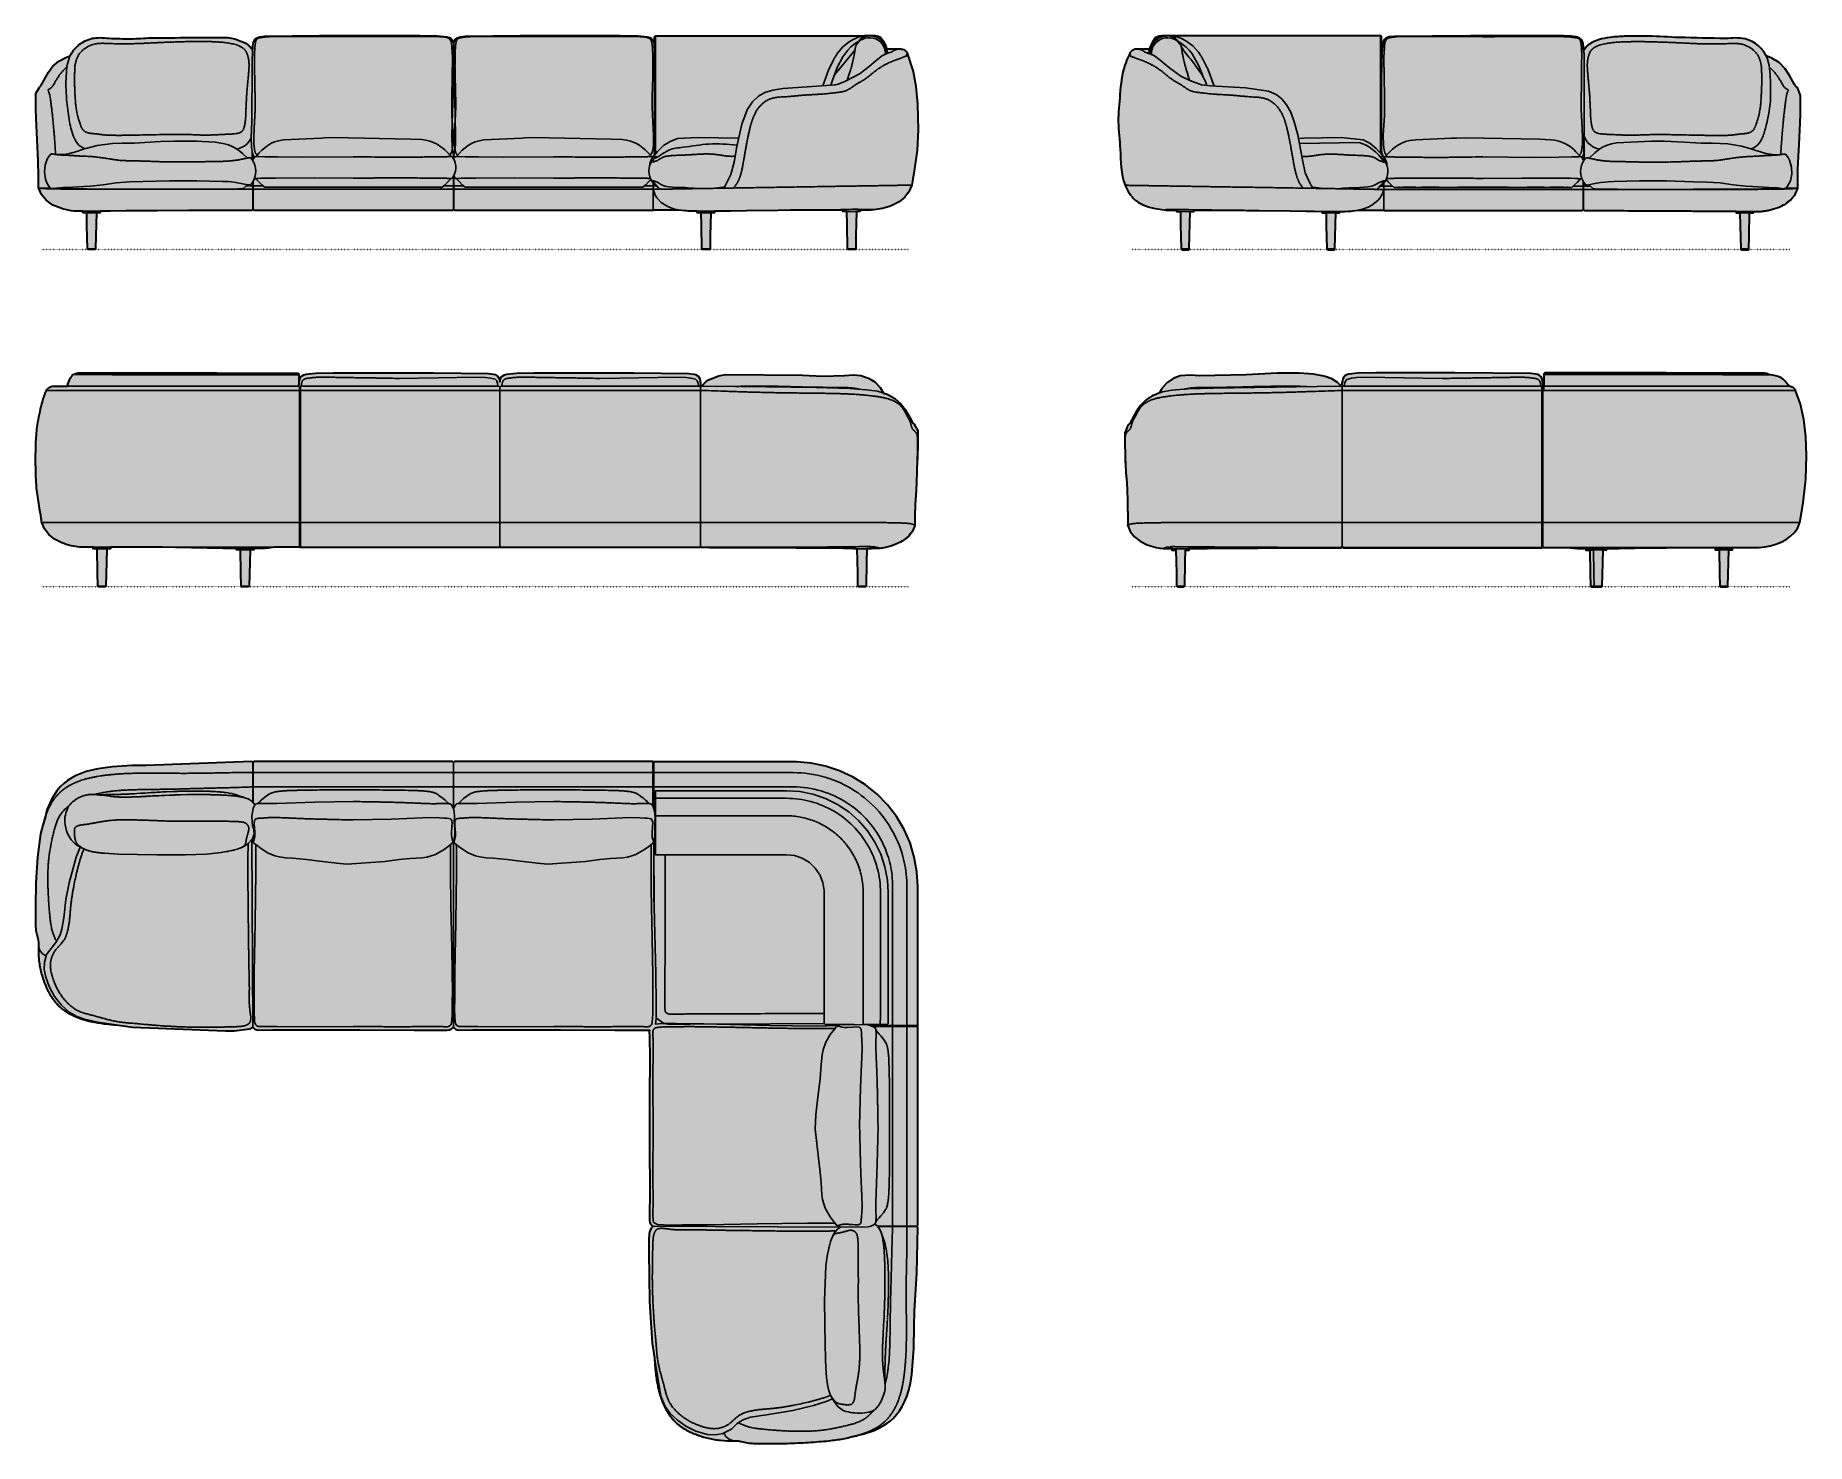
# Model space of a CAD drawing. Header units: millimetres. Extents: x -22 to 6424, y -4345 to 780.
import ezdxf

# ---------------------------------------------------------------- set-up
doc = ezdxf.new("R2010")
doc.units = ezdxf.units.MM
doc.linetypes.add('Dots', pattern=[1, 0, -1])
doc.layers.add('Blocks', color=7, linetype='Continuous')
doc.layers.add('Blocks$Fill', color=7, linetype='Continuous', true_color=0xffffff)
for name, color, linetype, lineweight, true_color in [('Blocks$Inner', 7, 'Continuous', 25, 0x007f00), ('Blocks$Outline', 7, 'Continuous', 35, 0xff3f3f), ('Groud', 7, 'Dots', 25, 0x243775)]:
    doc.layers.add(name, color=color, linetype=linetype, lineweight=lineweight, true_color=true_color)

# ---------------------------------------------------------------- blocks, each defined once
blk = doc.blocks.new('Lune JH610 Sofa Right')
at = {"layer": 'Blocks$Fill'}
blk.add_hatch(color=256, dxfattribs=at).paths.add_polyline_path([(164, -0.2), (164, -0.2), (164, -0.2), (164, -0.2), (164, -0.2), (164, -0.2), (164, -0.2), (164.1, -0.2), (164.2, -0.2), (164.9, -0.2), (187.5, -0.2), (187.5, -0.2), (190.5, 2.9), (192.5, 91.4), (193.2, 133.8), (207.4, 133.8), (207.4, 138.8), (207.4, 139.9), (759.7, 142.6), (759.7, 142.6), (763.2, 146.1), (764.2, 146.1), (767.7, 142.6), (1490.1, 142.6), (1492.5, 145), (1493.6, 144), (1583.6, 144), (1605.9, 140.9), (1610.7, 140.6), (1618.8, 140.2), (1642.6, 139.6), (1650.5, 139.5), (1650.5, 133.8), (1664.6, 133.8), (1667.4, 2.7), (1670.4, -0.2), (1707.4, -0.2), (1710.4, 2.7), (1712.4, 88.1), (1713.2, 134.8), (1727.3, 134.8), (1727.3, 139.7), (1993.7, 144), (2121.4, 144), (2121.4, 141.1), (2121.4, 134.8), (2135.5, 134.8), (2138.3, 2.7), (2141.3, -0.2), (2141.3, -0.2), (2141.3, -0.2), (2141.3, -0.2), (2141.3, -0.2), (2141.3, -0.2), (2141.3, -0.2), (2141.4, -0.2), (2141.5, -0.2), (2142.1, -0.2), (2164.7, -0.2), (2164.7, -0.2), (2167.7, 2.7), (2169.8, 88.1), (2170.5, 134.8), (2184.6, 134.8), (2184.6, 141.1), (2184.6, 144), (2282.1, 144), (2302.4, 146.3), (2322.5, 149.9), (2342.2, 155.2), (2361.3, 162.6), (2379.4, 172.2), (2395.9, 184.1), (2410.3, 198.6), (2421.7, 215.6), (2429.1, 234.6), (2441.7, 306.5), (2451.1, 392.7), (2454.1, 477.2), (2451.4, 547.7), (2443.9, 609.3), (2431.5, 664.6), (2414.3, 714.9), (2412.5, 718), (2410.1, 721), (2404.8, 725.3), (2398.3, 728.4), (2391.1, 730), (2390.9, 730), (2390.9, 730.1), (2383.9, 739.5), (2380.3, 744), (2378.4, 746.2), (2376.5, 748.4), (2374.6, 750.4), (2372.6, 752.4), (2371.6, 753.4), (2370.6, 754.4), (2369.6, 755.3), (2368.5, 756.2), (2367.5, 757.1), (2366.4, 757.9), (2365.3, 758.7), (2364.2, 759.5), (2363.1, 760.3), (2362, 761), (2360.8, 761.7), (2359.7, 762.4), (2358.6, 762.9), (2357.5, 763.5), (2356.5, 764), (2355.4, 764.4), (2354.3, 764.9), (2353.1, 765.3), (2352, 765.8), (2350.9, 766.2), (2348.6, 766.9), (2346.2, 767.6), (2343.8, 768.2), (2341.4, 768.7), (2338.9, 769.2), (2336.4, 769.6), (2331.4, 770.4), (2321.2, 771.7), (2321.1, 771.8), (2320.9, 772), (2312.8, 775.1), (2303.7, 777.1), (2298.3, 777.7), (2296.8, 777.8), (2293.7, 777.9), (2287.4, 778.1), (1501.5, 779), (1498, 775.5), (1498, 775.5), (1498, 770.1), (1498, 730.2), (1495.3, 730.2), (1493.1, 751.6), (1491.8, 756), (1490.4, 759.6), (1486.7, 765.3), (1482, 769.5), (1476.4, 772.4), (1469.3, 774.5), (1452, 776.4), (1173.6, 778.9), (819.3, 777.5), (798.8, 775.7), (788, 774.4), (779.8, 771.7), (773.9, 768), (769.6, 763.3), (766.5, 757.6), (764.4, 750.5), (762.9, 741), (762.1, 727.9), (759.7, 730.2), (759.2, 730.2), (753.8, 737.2), (745.7, 745.1), (726.5, 757.3), (701.5, 766.3), (697.4, 767.3), (658.8, 773.9), (606.8, 777.4), (526.8, 777.6), (414.2, 772.3), (245.3, 768.4), (211.3, 771.1), (174.2, 767.9), (148.8, 758.2), (125.2, 742.1), (107.5, 722.2), (98.2, 705.2), (77.7, 697.7), (50.8, 681.1), (28.3, 658.8), (12.6, 634.5), (-5.7, 601.5), (-9.3, 594.8), (-15.7, 589.9), (-26.8, 561.1), (-27, 555.2), (-27.2, 543.1), (-27.2, 529.9), (-25.7, 460.9), (-25.1, 448.2), (-23.9, 420.7), (-21.5, 395.5), (-19.6, 370.4), (-18.8, 354.2), (-17.7, 305.7), (-17.6, 302), (-16.8, 242.5), (-16.8, 224.1), (-16.8, 224.1), (-16.8, 224.1), (-16.8, 224.1), (-16.8, 224.1), (-16.9, 224), (-16.9, 224), (-16.9, 224), (-16.9, 224), (-16.9, 224), (-16.9, 224), (-16.9, 224), (-16.9, 224), (-16.9, 224), (-17, 224), (-17, 224), (-17, 224), (-17, 224), (-17, 224), (-17, 224), (-17, 224), (-17, 224), (-17, 224), (-17, 224), (-17, 223.9), (-17, 223.9), (-17, 223.9), (-17, 223.9), (-17, 223.9), (-17, 223.9), (-17, 223.9), (-17, 223.9), (-17, 223.9), (-17, 223.9), (-17, 223.9), (-17, 223.9), (-17, 223.9), (-17, 223.9), (-17, 223.9), (-17, 223.9), (-17, 223.9), (-17, 223.9), (-17, 223.9), (-17, 223.9), (-17, 223.9), (-17, 223.9), (-17, 223.9), (-17, 223.9), (-17, 223.9), (-17, 223.9), (-17, 223.9), (-17, 223.9), (-17, 223.9), (-17, 223.9), (-17, 223.9), (-17, 223.9), (-17, 223.9), (-17, 223.9), (-17, 223.9), (-17, 223.9), (-17, 223.8), (-17, 223.8), (-17, 223.8), (-17, 223.8), (-17, 223.8), (-17, 223.8), (-17, 223.8), (-17, 223.8), (-17, 223.8), (-17, 223.8), (-17, 223.8), (-17, 223.8), (-17, 223.8), (-17, 223.8), (-17, 223.8), (-17, 223.8), (-17, 223.8), (-17, 223.8), (-17, 223.8), (-17, 223.8), (-17, 223.8), (-16.9, 223.8), (-16.9, 223.8), (-16.9, 223.8), (-16.9, 223.8), (-16.9, 223.8), (-16.9, 223.7), (-16.9, 223.7), (-16.9, 223.7), (-16.9, 223.7), (-7.3, 201.1), (7.7, 182.2), (28.1, 166.4), (54.5, 153.5), (87.2, 144), (100.2, 141.6), (113.2, 139.8), (117.9, 139.6), (126.7, 139.5), (144.1, 139.5), (144.1, 138.8), (144.1, 133.8), (158.4, 133.8), (161, 2.9)], flags=0)
at = {"layer": 'Blocks$Inner'}
for p, q in [((772.5, 740.6), (770.8, 730.2)), ((775.4, 749.2), (772.5, 740.7)), ((781.3, 755.2), (775.4, 749.2)), ((144.1, 146.1), (143.6, 146.1)), ((1597.7, 142.6), (1597.8, 144))]:
    blk.add_line(p, q, dxfattribs=at)
for points in [[(759.2, 730.2), (753.8, 737.2), (745.7, 745.1), (726.5, 757.3), (701.5, 766.3), (697.4, 767.3), (658.8, 773.9), (606.8, 777.4), (526.8, 777.6), (414.2, 772.3), (245.3, 768.4), (211.3, 771.1), (174.2, 767.9), (148.8, 758.2), (125.2, 742.1), (107.5, 722.2), (98.2, 705.2)], [(1495.3, 730.2), (1493.1, 751.6), (1491.8, 756), (1490.4, 759.6), (1486.7, 765.3), (1482, 769.5), (1476.4, 772.4), (1469.3, 774.5), (1452, 776.4), (1173.6, 778.9), (1128.9, 778.7), (886.6, 778.8), (819.3, 777.5), (798.8, 775.7), (788, 774.4), (779.8, 771.7), (773.9, 768), (769.6, 763.3), (766.5, 757.6), (764.4, 750.5), (762.9, 741), (762.1, 727.9)], [(1498, 775.5), (1501.5, 779), (2287.4, 778.1), (2293.7, 777.9), (2295.2, 777.9), (2296.8, 777.8), (2298.3, 777.7), (2303.7, 777.1), (2312.8, 775.1), (2320.9, 772)], [(-23.9, 420.7), (-25.7, 460.9), (-26.6, 495.4), (-26.9, 515), (-27.2, 529.9), (-27.2, 543.1), (-27, 555.2), (-26.8, 561.1), (-15.7, 589.9), (-9.3, 594.8), (-8.4, 596.5), (-5.7, 601.5), (12.6, 634.5), (28.3, 658.8), (50.8, 681.1), (77.7, 697.7), (109.7, 709.4), (143.8, 715.4), (203.6, 720.5), (292.8, 723.8), (672.9, 729.6), (759.7, 730.2), (763.2, 726.7), (763.2, 726.3), (763.2, 713.5)], [(763.2, 713.5), (761.5, 714.1), (759.7, 714.8)], [(764.2, 726.7), (767.7, 730.2), (1490.1, 730.2), (1491.9, 728.5), (1493.6, 730.2)], [(1491.8, 714.2), (1490.1, 714.9), (767.7, 714.9), (766, 714.2), (764.2, 713.5)], [(1493.6, 730.2), (2000.1, 730.2), (2387.6, 730.2), (2391.1, 730), (2398.3, 728.4), (2404.8, 725.3), (2410.1, 721), (2412.5, 718), (2414.3, 714.9), (2431.5, 664.6), (2443.9, 609.3), (2451.4, 547.7), (2454.1, 477.2), (2451.1, 392.7), (2441.7, 306.5), (2429.1, 234.6), (2421.7, 215.6), (2410.3, 198.6), (2395.9, 184.1), (2379.4, 172.2), (2361.3, 162.6), (2342.2, 155.2), (2322.5, 149.9), (2302.4, 146.3), (2282.1, 144), (2000.1, 144), (1493.6, 144), (1491.8, 145.7), (1490.1, 144), (767.7, 144), (767.7, 142.6)], [(1128.9, 758.4), (989.6, 760.9), (850.4, 763), (815.6, 761.6), (798.3, 759.5), (781.3, 755.2)], [(2000.1, 714.9), (1493.6, 714.9), (1491.8, 714.2)], [(1501.5, 772.9), (1499.8, 771.5), (1498, 770.1)], [(-16.9, 223.9), (-7.3, 201.1), (7.7, 182.2), (28.1, 166.4), (54.5, 153.5), (87.2, 144), (100.2, 141.6), (113.2, 139.8)], [(1491.8, 235), (1490.1, 234.6), (767.7, 234.6), (766, 235), (764.2, 235.4)], [(1491.8, 235), (1493.6, 234.6), (2000.1, 234.6)], [(143.6, 146.1), (137.4, 145.8), (129.2, 145.2), (124.1, 144.4), (118.7, 142.7), (113.9, 141), (111.7, 140.2), (113.2, 139.8), (117.9, 139.6), (126.7, 139.5), (140.4, 139.5), (144.1, 139.5)], [(207.4, 138.8), (144.1, 138.8), (144.1, 146.4), (144.3, 146.6), (146.9, 146.7)], [(144.1, 138.8), (144.1, 133.8), (158.4, 133.8)], [(759.7, 144), (529.8, 144.4), (300, 145.5), (242.6, 145.9), (214, 146.1), (200.1, 146.2), (186.9, 146.3), (157.4, 146.4)], [(158.2, 138.8), (160.2, 51.6), (161, 2.9), (164, -0.2)], [(187.5, -0.2), (190.5, 2.9), (192.5, 91.4), (193.2, 138.8)], [(193.2, 133.8), (207.4, 133.8), (207.4, 138.8), (207.4, 146.1)], [(207.4, 139.9), (243.4, 140.2), (300.3, 140.6), (357.6, 140.9), (415, 141.3), (529.9, 142), (759.7, 142.6)], [(764.2, 146.1), (763.2, 146.1)], [(1492.5, 145), (1490.1, 142.6), (767.7, 142.6), (764.2, 146.1), (764.2, 147.5), (766, 145.7), (767.7, 144)], [(1490.1, 142.6), (1490.1, 144)], [(1650.5, 139.5), (1642.6, 139.6), (1631.4, 139.8), (1618.8, 140.2), (1610.7, 140.6), (1605.9, 140.9), (1583.6, 144)], [(1597.7, 142.6), (1603.8, 141.3), (1605.9, 140.9)], [(1650.5, 139.8), (1650.5, 133.8), (1678.2, 133.8)], [(1664.6, 133.8), (1666.5, 49.7), (1667.4, 2.7), (1670.4, -0.2), (1707.4, -0.2), (1710.4, 2.7), (1712.4, 88.1), (1713.2, 134.8)], [(1678.2, 134.8), (1680.1, 51.3), (1681, 2.7), (1684, -0.2)], [(1713.4, 133.8), (1713.7, 133.8), (1713.7, 134.8)], [(1727.2, 139.7), (1743.2, 139.8), (1771.9, 140.2), (1829.3, 141), (1944.1, 142.7), (1993.7, 144)], [(2184.6, 141.1), (2121.4, 141.1), (2121.4, 134.8), (2184.6, 134.8), (2184.6, 141.1), (2184.6, 144)], [(2121.4, 141.1), (2121.4, 144)], [(2135.5, 134.8), (2137.4, 51.3), (2138.3, 2.7), (2141.3, -0.2)], [(2164.7, -0.2), (2167.7, 2.7), (2169.8, 88.1), (2170.5, 134.8)], [(161, 2.9), (161, 2.9), (161.8, 2.9), (164.2, 2.9), (168, 2.9), (172.8, 2.9), (177.9, 2.9), (182.7, 2.9), (186.8, 2.9), (189.4, 2.9), (190.5, 2.9)], [(1667.4, 2.7), (1668.4, 2.7), (1670.7, 2.7), (1674.2, 2.7), (1678.5, 2.7), (1681, 2.7)], [(1681, 2.7), (1681, 2.7), (1681.7, 2.7), (1684.2, 2.7), (1688, 2.7), (1692.8, 2.7), (1697.9, 2.7), (1702.7, 2.7), (1706.7, 2.7), (1709.4, 2.7), (1710.4, 2.7)], [(2138.3, 2.7), (2138.3, 2.7), (2139.1, 2.7), (2141.5, 2.7), (2145.3, 2.7), (2150.1, 2.7), (2155.2, 2.7), (2160, 2.7), (2164.1, 2.7), (2166.7, 2.7), (2167.7, 2.7)]]:
    blk.add_lwpolyline(points, dxfattribs=at)
blk.add_lwpolyline([(1727.3, 134.8), (1727.3, 141.1), (1664.1, 141.1), (1664.1, 134.8)], close=True, dxfattribs=at)
for points, knots in [([(1498, 770.1), (1498, 770.7), (1498, 772), (1498, 773.5), (1498, 774.6), (1498, 775.3), (1498, 775.5), (1498, 775.5), (1498, 775.5)], [832.9891, 832.9891, 832.9891, 832.9891, 837.625507, 842.887169, 848.479383, 854.071596, 862.593342, 863.4739, 863.4739, 863.4739, 863.4739]), ([(634, 729), (632.7, 729.1), (630.1, 729.2), (626.1, 729.4), (620.3, 729.6), (614.3, 729.8), (608.4, 730), (604.1, 730.1), (600.6, 730.1), (598.1, 730.2), (596.2, 730.2), (594.5, 730.3), (592.7, 730.3), (591.1, 730.4), (589.7, 730.5), (587.7, 730.6), (584, 730.7), (573.5, 730.6), (553.1, 730.4), (531.1, 730.2), (512.4, 730), (498.4, 729.9), (487.2, 729.8), (478.6, 729.7), (472.5, 729.6), (466.6, 729.5), (458.7, 729.3), (448.7, 729), (436.8, 728.7), (421.1, 728.2), (402.3, 727.5), (382, 726.9), (365, 726.6), (350.2, 726.4), (336.7, 726.2), (323.5, 726.1), (309.9, 726), (296.9, 726), (286.8, 726), (279.5, 726), (274.4, 725.9), (269.9, 725.9), (264.7, 725.8), (259.2, 725.8), (254.2, 725.8), (250, 725.7), (246.5, 725.6), (242.7, 725.5), (237.6, 725.4), (231, 725.2), (224.4, 724.9), (219.3, 724.5), (215.6, 724.1), (211.8, 723.7), (206.7, 723), (200.3, 721.9), (193.7, 720.6), (190.1, 719.9), (188.7, 719.6), (187.7, 719.4), (186.8, 719.2), (186, 719)], [0.1448162, 0.1448162, 0.1448162, 0.1448162, 0.1538462, 0.1634615, 0.1730769, 0.1923077, 0.2019231, 0.2115385, 0.2211538, 0.2259615, 0.2307692, 0.2355769, 0.2403846, 0.25, 0.2596154, 0.2692308, 0.2884615, 0.3076923, 0.3269231, 0.3461538, 0.3557692, 0.3653846, 0.375, 0.3798077, 0.3846154, 0.3894231, 0.3942308, 0.4038462, 0.4134615, 0.4230769, 0.4423077, 0.4615385, 0.4807692, 0.5, 0.5192308, 0.5384615, 0.5576923, 0.5769231, 0.5961538, 0.6057692, 0.6153846, 0.625, 0.6346154, 0.6538462, 0.6730769, 0.6826923, 0.6923077, 0.7019231, 0.7115385, 0.7307692, 0.75, 0.7596154, 0.7692308, 0.7788462, 0.7884615, 0.8076923, 0.8269231, 0.841109, 0.841109, 0.841109, 0.8509502, 0.8509502, 0.8509502, 0.8509502]), ([(381.2, 705.1), (384.2, 705.1), (390.5, 705.2), (404, 705.3), (422.3, 705.5), (446, 705.8), (470.9, 706.2), (496.6, 706.7), (522.3, 707.2), (543.5, 707.7), (559.9, 708.2), (571.9, 708.5), (583.7, 708.9), (599.4, 709.4), (619.1, 710), (642.6, 710.8), (674, 711.8), (713, 713.2), (744.2, 714.3), (759.7, 714.9)], [0.93548557, 0.93548557, 0.93548557, 0.93548557, 0.9375, 0.93951613, 0.94354839, 0.94758065, 0.9516129, 0.95564516, 0.95967742, 0.96370968, 0.96572581, 0.96774194, 0.96975806, 0.97177419, 0.97580645, 0.97983871, 0.98387097, 0.99193548, 1, 1, 1, 1]), ([(763.2, 713.5), (763.2, 698.5), (763.2, 675.6), (763.2, 644.3), (763.2, 624.5), (763.2, 608.6), (763.2, 596.6), (763.2, 584.6), (763.2, 572.6), (763.2, 560.5), (763.2, 544.4), (763.2, 524.3), (763.2, 500.1), (763.2, 467.8), (763.2, 435.5), (763.2, 403.2), (763.2, 379), (763.2, 359), (763.2, 342.9), (763.2, 331), (763.2, 319), (763.2, 303), (763.2, 283.2), (763.2, 259.3), (763.2, 243.4), (763.2, 235.4)], [143.1426304, 143.1426304, 143.1426304, 143.1426304, 143.2426304, 143.2926304, 143.3426304, 143.3676304, 143.3926304, 143.4176304, 143.4426304, 143.4676304, 143.4926304, 143.5426304, 143.5926304, 143.6426304, 143.7426304, 143.7926304, 143.8426304, 143.8926304, 143.9176304, 143.9426304, 143.9676304, 143.9926304, 144.0426304, 144.0926304, 144.1426303, 144.1426303, 144.1426303, 144.1426303]), ([(764.2, 713.5), (764.2, 714.4), (764.2, 716.3), (764.2, 718.5), (764.2, 720), (764.2, 721.5), (764.2, 722.7), (764.2, 723.8), (764.2, 724.5), (764.2, 725.2), (764.2, 726.2), (764.2, 726.7), (764.2, 726.7), (764.2, 726.7), (764.2, 726.6), (764.2, 726.6)], [664.225903, 664.225903, 664.225903, 664.225903, 667.473334, 670.875139, 672.579089, 674.28304, 677.690942, 679.437429, 681.183915, 682.930402, 684.676889, 691.663956, 693.406981, 695.150006, 695.546538, 695.546538, 695.546538, 695.546538]), ([(764.2, 235.4), (764.2, 237.4), (764.2, 243.4), (764.2, 254.4), (764.2, 269.7), (764.2, 286.4), (764.2, 307.5), (764.2, 331.7), (764.2, 360.2), (764.2, 388.9), (764.2, 417.6), (764.2, 446.3), (764.2, 473.9), (764.2, 501.4), (764.2, 521.7), (764.2, 535.9), (764.2, 544.1), (764.2, 553.3), (764.2, 568.1), (764.2, 587.4), (764.2, 606.8), (764.2, 622.1), (764.2, 633.3), (764.2, 648.3), (764.2, 663.3), (764.2, 678.1), (764.2, 693.6), (764.2, 705.4), (764.2, 713.5)], [179.671986, 179.671986, 179.671986, 179.671986, 185.868741, 197.784802, 213.054624, 232.505225, 248.592338, 277.395025, 306.162632, 334.903514, 363.670979, 392.446702, 421.105553, 446.555514, 474.97672, 482.081131, 489.185542, 499.514654, 509.843766, 533.721961, 557.600155, 568.860072, 580.119988, 591.784576, 615.117939, 626.579702, 638.041465, 664.225903, 664.225903, 664.225903, 664.225903]), ([(1486.8, 730.6), (1486.8, 730.9), (1486.7, 732.1), (1486.4, 734.6), (1485.9, 737.7), (1485.4, 740.2), (1485, 742.1), (1484.7, 743.4), (1484.3, 744.7), (1483.9, 746.2), (1483.4, 747.7), (1482.7, 748.9), (1482.1, 749.9), (1481.5, 750.7), (1480.9, 751.4), (1480, 752.4), (1478.7, 753.6), (1477.3, 754.7), (1476.1, 755.4), (1475.2, 755.9), (1474.3, 756.4), (1473, 757), (1471.3, 757.5), (1469.6, 758), (1468.2, 758.3), (1467.3, 758.5), (1466.6, 758.7), (1465.9, 758.8), (1464.8, 759), (1463.2, 759.2), (1461.4, 759.3), (1459.6, 759.5), (1458, 759.6), (1456.4, 759.9), (1454.7, 760.1), (1452.9, 760.4), (1451, 760.7), (1448.8, 761), (1446.4, 761.3), (1444, 761.6), (1441.9, 761.7), (1440.1, 761.9), (1438.4, 762), (1436.5, 762.1), (1434.2, 762.3), (1431.5, 762.5), (1427.3, 762.8), (1421.2, 763), (1411.3, 763.1), (1401.7, 763), (1389.1, 762.9), (1374, 762.7), (1356.9, 762.4), (1338.5, 762), (1319.3, 761.7), (1300, 761.4), (1284.2, 761.1), (1272.2, 760.9), (1263.5, 760.8), (1255, 760.6), (1243.7, 760.4), (1229.6, 760.2), (1212.7, 759.9), (1190.2, 759.6), (1162.2, 759.1), (1140, 758.6), (1128.9, 758.4)], [0.6920154, 0.6920154, 0.6920154, 0.6920154, 0.6939655, 0.6982759, 0.7068966, 0.7155172, 0.7198276, 0.7241379, 0.7284483, 0.7327586, 0.7413793, 0.75, 0.7543103, 0.7586207, 0.762931, 0.7672414, 0.7758621, 0.7844828, 0.7887931, 0.7931034, 0.7974138, 0.8017241, 0.8103448, 0.8189655, 0.8232759, 0.8275862, 0.8297414, 0.8318966, 0.8362069, 0.8448276, 0.8534483, 0.8577586, 0.862069, 0.8663793, 0.8706897, 0.875, 0.8793103, 0.8836207, 0.887931, 0.8922414, 0.8943966, 0.8965517, 0.8987069, 0.9008621, 0.9051724, 0.9094828, 0.9137931, 0.9224138, 0.9267241, 0.9310345, 0.9353448, 0.9396552, 0.9439655, 0.9482759, 0.9525862, 0.9568966, 0.9612069, 0.9633621, 0.9655172, 0.9676724, 0.9698276, 0.9741379, 0.9784483, 0.9827586, 0.9913793, 1, 1, 1, 1]), ([(1490.1, 714.9), (1490.1, 717), (1490.1, 720.8), (1490.1, 725.4), (1490.1, 728.5), (1490.1, 730), (1490.1, 730.2), (1490.1, 730.2)], [3, 3, 3, 3, 3.1111111, 3.2222222, 3.3333333, 3.4444444, 3.5181244, 3.5181244, 3.5181244, 3.5181244]), ([(1490.1, 234.6), (1490.1, 249.2), (1490.1, 278.2), (1490.1, 321.8), (1490.1, 365.7), (1490.1, 409.8), (1490.1, 454.1), (1490.1, 498.3), (1490.1, 542.5), (1490.1, 586.6), (1490.1, 623.1), (1490.1, 651.9), (1490.1, 673.3), (1490.1, 694.3), (1490.1, 708), (1490.1, 714.9)], [2, 2, 2, 2, 2.090909, 2.181818, 2.272727, 2.363636, 2.454545, 2.545455, 2.636364, 2.727273, 2.818182, 2.863636, 2.909091, 2.954545, 3, 3, 3, 3]), ([(1493.6, 730.2), (1493.6, 730.2), (1493.6, 729.9), (1493.6, 728.5), (1493.6, 725.4), (1493.6, 720.9), (1493.6, 717), (1493.6, 714.9)], [732.2637733, 732.2637733, 732.2637733, 732.2637733, 732.3366592, 732.4477703, 732.5588814, 732.6699925, 732.7811036, 732.7811036, 732.7811036, 732.7811036]), ([(1498, 714.9), (1498, 717.4), (1498, 721.3), (1498, 726.5), (1498, 732), (1498, 738.7), (1498, 746.5), (1498, 754), (1498, 762.1), (1498, 767.2), (1498, 770.1)], [-61.611976, -61.611976, -61.611976, -61.611976, -53.949038, -49.709597, -45.470155, -37.046307, -28.622459, -20.350537, -12.078614, -0.633006, -0.633006, -0.633006, -0.633006]), ([(1978, 772.5), (1955.3, 772.5), (1909.9, 772.5), (1841.8, 772.6), (1773.8, 772.7), (1705.7, 772.8), (1637.6, 772.8), (1569.6, 772.9), (1524.2, 772.9), (1501.5, 772.9)], [829.9891001, 829.9891001, 829.9891001, 829.9891001, 830.1319572, 830.2748144, 830.4176715, 830.5605287, 830.7033858, 830.8462429, 830.9890999, 830.9890999, 830.9890999, 830.9890999]), ([(2320.9, 772), (2320.9, 772), (2313, 772), (2278.3, 772.1), (2223.1, 772.2), (2151.3, 772.4), (2067.7, 772.5), (2007.9, 772.5), (1978, 772.5)], [828.9891078, 828.9891078, 828.9891078, 828.9891078, 829.1557668, 829.3224334, 829.4891001, 829.6557668, 829.8224334, 829.9891001, 829.9891001, 829.9891001, 829.9891001]), ([(2414.3, 714.9), (2414.3, 714.9), (2403, 714.9), (2353.4, 714.9), (2275.1, 714.9), (2182.9, 714.9), (2088.8, 714.9), (2029.6, 714.9), (2000.1, 714.9)], [0.0000075, 0.0000075, 0.0000075, 0.0000075, 0.1818182, 0.3636364, 0.5454545, 0.7272727, 0.8636364, 1, 1, 1, 1]), ([(2390.9, 730.1), (2381.6, 742.8), (2364.1, 766.6), (2334.9, 770.1), (2321.2, 771.7)], [-84.512363, -84.512363, -84.512363, -84.512363, -39.562885, 0, 0, 0, 0]), ([(-25.1, 448.2), (-24.9, 451.2), (-24.9, 454.1), (-25.1, 457.8), (-25.1, 461), (-25.2, 463.9), (-25.3, 466.5), (-25.4, 469), (-25.4, 471.5), (-25.5, 474.3), (-25.5, 477.2), (-25.6, 480.8), (-25.7, 485.2), (-25.8, 490.4), (-25.8, 495.5), (-25.9, 500.7), (-26, 507.5), (-26, 515.6), (-26, 523), (-25.9, 528.5), (-25.9, 532.4), (-25.8, 536.2), (-25.8, 539.8), (-25.7, 542.4), (-25.6, 544.2), (-25.6, 545.3), (-25.6, 546), (-25.5, 546.5), (-25.5, 547), (-25.5, 547.4), (-25.4, 547.9), (-25.4, 548.4), (-25.4, 549.2), (-25.3, 550.2), (-25.1, 551.4), (-25, 552.7), (-24.6, 554.2), (-24.2, 555.2), (-23.8, 555.8), (-23.4, 556.4), (-23, 557), (-22.7, 557.6), (-22.5, 558), (-22.3, 558.6), (-21.9, 559.3), (-21.5, 560.3), (-20.8, 561.6), (-20.1, 562.6), (-19.3, 563.4), (-18.4, 564.1), (-17.7, 564.6), (-17.2, 565.1), (-16.7, 565.4), (-16.3, 565.8), (-15.8, 566.3), (-15.1, 567), (-14.3, 567.9), (-13.1, 569.1), (-12, 570.3), (-10.9, 571.4), (-10.1, 572.1), (-9.4, 572.8), (-8.5, 573.8), (-7.8, 574.9), (-7.2, 576), (-6.7, 576.9), (-6.4, 577.8), (-6.1, 578.5), (-5.8, 579.1), (-5.6, 579.8), (-5.3, 580.6), (-5, 581.5), (-4.7, 582.6), (-4.3, 584.1), (-3.8, 585.6), (-3.3, 587.6), (-2.8, 589.3), (-2.2, 591.3), (-1.4, 594.1), (-0.2, 597.9), (1.4, 601.8), (2.8, 605), (4, 607.5), (5.3, 610.1), (6.9, 613.1), (8.6, 616.3), (11, 621), (13.6, 626.1), (16.2, 631), (18.1, 634.4), (19.9, 637.6), (22.3, 641.8), (25.4, 646.7), (28.5, 651), (30.9, 654.1), (32.7, 656.2), (34.3, 657.9), (36.2, 660), (38.3, 662), (40.4, 663.8), (42.1, 665.3), (43.6, 666.4), (45.2, 667.6), (47.5, 669.2), (50.4, 671.1), (54.1, 673.3), (59.3, 676.1), (66.1, 679.2), (74.9, 682.4), (82.6, 684.7), (89, 686.4), (93.9, 687.6), (98.8, 688.7), (103.6, 689.7), (107.8, 690.4), (111.3, 691), (114.1, 691.5), (116.9, 691.9), (120.4, 692.4), (124.9, 693), (131, 693.8), (138.7, 694.7), (149, 696), (161, 697.3), (171.6, 698.3), (180, 699), (186, 699.5), (191.7, 700), (199.3, 700.5), (206.9, 701), (214.5, 701.4), (220.2, 701.7), (225.1, 701.9), (229, 702.1), (232, 702.2), (234.9, 702.3), (238.6, 702.5), (242.9, 702.6), (248, 702.8), (253.3, 703), (258.9, 703.1), (265.3, 703.3), (271.4, 703.5), (276.9, 703.6), (281.4, 703.7), (286.1, 703.8), (292.4, 703.9), (300.6, 704.1), (311, 704.2), (326.1, 704.4), (343.3, 704.7), (361.2, 704.9), (372.3, 705), (378.2, 705), (381.2, 705.1)], [0.1612903, 0.1612903, 0.1612903, 0.1612903, 0.1653226, 0.1693548, 0.1733871, 0.1774194, 0.1814516, 0.1854839, 0.1895161, 0.1935484, 0.1975806, 0.2016129, 0.2096774, 0.2177419, 0.2258065, 0.233871, 0.2419355, 0.2580645, 0.2741935, 0.2822581, 0.2903226, 0.2983871, 0.3064516, 0.3145161, 0.3185484, 0.3225806, 0.3245968, 0.3266129, 0.3306452, 0.3346774, 0.3387097, 0.3427419, 0.3467742, 0.3508065, 0.3548387, 0.358871, 0.3629032, 0.3709677, 0.375, 0.3790323, 0.3830645, 0.3850806, 0.3870968, 0.3891129, 0.391129, 0.3951613, 0.3991935, 0.4032258, 0.4072581, 0.4112903, 0.4153226, 0.4173387, 0.4193548, 0.421371, 0.4233871, 0.4274194, 0.4314516, 0.4354839, 0.4435484, 0.4475806, 0.4516129, 0.4556452, 0.4596774, 0.4677419, 0.4717742, 0.4758065, 0.4798387, 0.4818548, 0.483871, 0.4858871, 0.4879032, 0.4919355, 0.4959677, 0.5, 0.5080645, 0.5120968, 0.516129, 0.5201613, 0.5241935, 0.5322581, 0.5403226, 0.5443548, 0.5483871, 0.5524194, 0.5564516, 0.5604839, 0.5645161, 0.5725806, 0.5766129, 0.5806452, 0.5846774, 0.5887097, 0.5967742, 0.6048387, 0.608871, 0.6129032, 0.6169355, 0.6209677, 0.6290323, 0.6370968, 0.641129, 0.6451613, 0.6491935, 0.6532258, 0.6612903, 0.6693548, 0.6774194, 0.6935484, 0.7096774, 0.7258065, 0.733871, 0.7419355, 0.75, 0.7580645, 0.766129, 0.7701613, 0.7741935, 0.7782258, 0.7822581, 0.7903226, 0.7983871, 0.8064516, 0.8145161, 0.8225806, 0.8306452, 0.8346774, 0.8387097, 0.8427419, 0.8467742, 0.8548387, 0.858871, 0.8629032, 0.8669355, 0.8689516, 0.8709677, 0.8729839, 0.875, 0.8790323, 0.8830645, 0.8870968, 0.891129, 0.8951613, 0.8991935, 0.9012097, 0.9032258, 0.9052419, 0.9072581, 0.9112903, 0.9153226, 0.9193548, 0.9274194, 0.9314516, 0.9334677, 0.9354839, 0.9354839, 0.9354839, 0.9354839]), ([(-17.7, 305.7), (-18, 327.3), (-18.5, 365.7), (-22.2, 403.9), (-23.9, 420.7)], [0.068062, 0.068062, 0.068062, 0.068062, 64.729394, 115.202332, 115.202332, 115.202332, 115.202332]), ([(-16.8, 224.1), (-16.8, 225.4), (-16.8, 228.3), (-16.8, 232.8), (-16.8, 236.7), (-16.8, 240), (-16.8, 242.5), (-16.8, 244.9), (-16.8, 247.9), (-16.8, 250.7), (-16.8, 253.9), (-16.8, 256.5), (-16.8, 259.1), (-16.8, 261.4), (-16.8, 263.3), (-16.8, 265.3), (-16.9, 267.9), (-16.9, 271.3), (-17, 275.5), (-17, 280.1), (-17.1, 285.3), (-17.3, 291.2), (-17.4, 296.9), (-17.6, 301.8), (-17.7, 304.4), (-17.7, 305.7)], [-0.02857143, -0.02857143, -0.02857143, -0.02857143, -0.02050691, -0.0124424, -0.00437788, -0.00034562, 0.00368664, 0.00771889, 0.01175115, 0.01981567, 0.02384793, 0.02788018, 0.03191244, 0.03392857, 0.0359447, 0.03796083, 0.03997696, 0.04400922, 0.04804147, 0.05207373, 0.05610599, 0.06013825, 0.06417051, 0.06618664, 0.06806221, 0.06806221, 0.06806221, 0.06806221]), ([(759.8, 234.6), (747.4, 234.6), (722.8, 234.6), (685.8, 234.7), (648.8, 234.7), (611.8, 234.6), (574.8, 234.7), (537.8, 234.5), (500.9, 234.6), (463.8, 234.6), (426.9, 234.6), (389.8, 234.6), (352.9, 234.6), (315.9, 234.6), (278.9, 234.5), (242, 234.5), (205.2, 234.4), (175, 234.3), (151.5, 234.2), (137.3, 234.1), (126.3, 234), (118.1, 234), (110.3, 233.9), (102.7, 233.8), (95.3, 233.7), (85.9, 233.6), (74.8, 233.4), (62.9, 233.2), (52.2, 232.9), (42.8, 232.6), (34.7, 232.3), (27.6, 232.1), (21.5, 231.8), (17.2, 231.6), (14.2, 231.4), (12.1, 231.3), (10.2, 231.1), (8.4, 231), (6.8, 230.8), (5.3, 230.7), (4, 230.6), (2.3, 230.4), (0.4, 230.1), (-1.5, 229.8), (-3.6, 229.4), (-5.8, 228.9), (-7.8, 228.3), (-9.4, 227.7), (-10.8, 227.1), (-12.1, 226.5), (-13.4, 225.9), (-14.8, 225.3), (-15.6, 224.9), (-16.8, 224.1)], [-0.9999993, -0.9999993, -0.9999993, -0.9999993, -0.9714286, -0.9428571, -0.9142857, -0.8857143, -0.8571429, -0.8285714, -0.8, -0.7714286, -0.7428571, -0.7142857, -0.6857143, -0.6571429, -0.6285714, -0.6, -0.5714286, -0.5428571, -0.5285714, -0.5142857, -0.5071429, -0.5, -0.4928571, -0.4857143, -0.4785714, -0.4714286, -0.4571429, -0.4428571, -0.4285714, -0.4142857, -0.4, -0.3857143, -0.3714286, -0.3571429, -0.35, -0.3428571, -0.3357143, -0.3285714, -0.3214286, -0.3142857, -0.3071429, -0.3, -0.2857143, -0.2714286, -0.2571429, -0.2285714, -0.2, -0.1714286, -0.1428571, -0.1142857, -0.0857143, -0.0571429, -0.0285714, -0.0285714, -0.0285714, -0.0285714]), ([(763.2, 235.4), (762.6, 235.3), (761.5, 235), (760.3, 234.8), (759.8, 234.6)], [-1.9998691, -1.9998691, -1.9998691, -1.9998691, -1.4998691, -0.9999993, -0.9999993, -0.9999993, -0.9999993]), ([(763.2, 235.4), (763.2, 231.8), (763.2, 224.6), (763.2, 214.6), (763.2, 206.7), (763.2, 200.8), (763.2, 196.5), (763.2, 192.5), (763.2, 188.6), (763.2, 185), (763.2, 180.4), (763.2, 176.2), (763.2, 172.5), (763.2, 168.9), (763.2, 165), (763.2, 159.5), (763.2, 154.1), (763.2, 149.7), (763.2, 148), (763.2, 147.5)], [144.14263, 144.14263, 144.14263, 144.14263, 144.20513, 144.26763, 144.33013, 144.36138, 144.39263, 144.42388, 144.45513, 144.48638, 144.51763, 144.58013, 144.61138, 144.64263, 144.70513, 144.76763, 144.89263, 145.01763, 145.14263, 145.14263, 145.14263, 145.14263]), ([(764.2, 147.5), (764.2, 148.1), (764.2, 150.3), (764.2, 155.2), (764.2, 160.7), (764.2, 165.7), (764.2, 171.7), (764.2, 178.4), (764.2, 185.7), (764.2, 192.3), (764.2, 198), (764.2, 202.5), (764.2, 207.1), (764.2, 214), (764.2, 223.3), (764.2, 231.3), (764.2, 235.4)], [0, 0, 0, 0, 26.876289, 53.752003, 67.230312, 80.708621, 94.186945, 107.66527, 119.291702, 130.918135, 136.731707, 142.545279, 148.358851, 154.172424, 167.007245, 179.671986, 179.671986, 179.671986, 179.671986]), ([(2000.1, 234.6), (2037.5, 234.6), (2112.4, 234.6), (2217, 234.6), (2306.9, 234.6), (2375.9, 234.6), (2419.2, 234.6), (2429.1, 234.6), (2429.1, 234.6)], [2.7943265, 2.7943265, 2.7943265, 2.7943265, 2.9609931, 3.1276598, 3.2943265, 3.4609931, 3.6276598, 3.7943189, 3.7943189, 3.7943189, 3.7943189]), ([(759.7, 144), (760.3, 144.5), (761.5, 145.7), (762.6, 146.9), (763.2, 147.5)], [0.0006564, 0.0006564, 0.0006564, 0.0006564, 0.5, 1, 1, 1, 1]), ([(763.2, 147.5), (763.2, 147.4), (763.2, 147.3), (763.2, 147.2), (763.2, 147), (763.2, 146.8), (763.2, 146.5), (763.2, 146.3), (763.2, 146.1)], [145.14263, 145.14263, 145.14263, 145.14263, 145.253741, 145.364853, 145.475964, 145.587075, 145.809297, 146.14263, 146.14263, 146.14263, 146.14263]), ([(1590.4, 144), (1590.6, 143.9), (1590.8, 143.9), (1591, 143.8), (1593.2, 143.4), (1595.5, 143), (1597.7, 142.6)], [-0.0530158, -0.0530158, -0.0530158, -0.0530158, -0.04853365, -0.04853365, -0.04853365, 0, 0, 0, 0]), ([(1650.5, 139.8), (1650.5, 139.8), (1650.5, 139.8), (1650.9, 139.8), (1651.7, 139.9), (1652.8, 139.9), (1654.7, 140), (1658.1, 140.1), (1662, 140.1), (1664.1, 140.2)], [0.633282, 0.633282, 0.633282, 0.633282, 0.6527778, 0.6875, 0.7222222, 0.7569444, 0.7916667, 0.8611111, 0.9376077, 0.9376077, 0.9376077, 0.9376077])]:
    blk.add_open_spline(points, degree=3, knots=knots, dxfattribs=at)
for points, degree in [([(1490.1, 730.2), (1490.1, 730.2), (1490.1, 730.2), (1490.1, 730.2)], 3), ([(1493.6, 714.9), (1493.6, 701.2), (1493.6, 673.4), (1493.6, 630.4), (1493.6, 586.7), (1493.6, 542.7), (1493.6, 498.5), (1493.6, 454.2), (1493.6, 410), (1493.6, 365.8), (1493.6, 321.9), (1493.6, 278.1), (1493.6, 249.1), (1493.6, 234.6)], 3), ([(2321.2, 771.7), (2321.2, 771.7), (2321.1, 771.8), (2321.1, 771.8), (2321, 771.9), (2320.9, 771.9), (2320.9, 772)], 3), ([(2390.9, 730), (2390.9, 730.1)], 1), ([(183.9, 699.3), (184.4, 699.4), (185, 699.4), (185.5, 699.5)], 3), ([(-16.8, 223.7), (-17.1, 223.8), (-17.1, 224), (-16.8, 224.1)], 3), ([(1490.1, 144), (1490.1, 144.4), (1490.1, 145.7), (1490.1, 148.9), (1490.1, 153.3), (1490.1, 159.2), (1490.1, 166.8), (1490.1, 176.2), (1490.1, 187.7), (1490.1, 201.4), (1490.1, 217.2), (1490.1, 228.7), (1490.1, 234.6)], 3), ([(1493.6, 234.6), (1493.6, 228.6), (1493.6, 217.2), (1493.6, 201.5), (1493.6, 187.9), (1493.6, 176.3), (1493.6, 166.7), (1493.6, 159.1), (1493.6, 153.2), (1493.6, 148.8), (1493.6, 145.8), (1493.6, 144.5), (1493.6, 144)], 3), ([(156.5, 146.4), (154.4, 146.5), (150.7, 146.6), (147.9, 146.7), (146.9, 146.7)], 3), ([(157.4, 146.4), (157.1, 146.4), (156.8, 146.4), (156.5, 146.4)], 3), ([(763.2, 146.1), (762.6, 145.5), (761.5, 144.4), (760.3, 143.2), (759.7, 142.6)], 3), ([(759.7, 142.6), (759.7, 142.7), (759.7, 142.8), (759.7, 142.9), (759.7, 143.1), (759.7, 143.2), (759.7, 143.4), (759.7, 143.5), (759.7, 143.7), (759.7, 143.8), (759.7, 143.9), (759.7, 144)], 3), ([(763.2, 146.1), (763.2, 146.5), (763.2, 146.9), (763.2, 147.3)], 3)]:
    blk.add_open_spline(points, degree=degree, dxfattribs=at)
for points, weights, knots in [([(164.9, -0.2), (164, -0.2), (164, -0.2), (164, -0.2), (175.7, -0.2), (183.7, -0.2), (186.6, -0.2)], [0.890033094149, 0.9266446274, 1, 0.707106781187, 1, 0.780462153806, 0.89003309413], [2.748185, 2.748185, 2.748185, 3.141593, 3.141593, 4.712389, 4.712389, 5.889778, 5.889778, 5.889778]), ([(186.6, -0.2), (187.5, -0.2), (187.5, -0.2), (187.5, -0.2), (186.8, -0.2)], [0.89003309413, 0.926644627381, 1, 0.933475227245, 0.897169968673], [5.8897779, 5.8897779, 5.8897779, 6.2831853, 6.2831853, 6.6399599, 6.6399599, 6.6399599]), ([(2142.1, -0.2), (2141.3, -0.2), (2141.3, -0.2), (2141.3, -0.2), (2153, -0.2), (2161, -0.2), (2163.9, -0.2)], [0.889659621237, 0.926269517115, 1, 0.707106781187, 1, 0.780837264162, 0.889659621148], [2.746174, 2.746174, 2.746174, 3.141593, 3.141593, 4.712389, 4.712389, 5.887766, 5.887766, 5.887766]), ([(2163.9, -0.2), (2164.7, -0.2), (2164.7, -0.2), (2164.7, -0.2), (2164.1, -0.2)], [0.889659621148, 0.926269517025, 1, 0.933865330378, 0.897596797936], [5.8877662, 5.8877662, 5.8877662, 6.2831853, 6.2831853, 6.6378678, 6.6378678, 6.6378678])]:
    blk.add_rational_spline(points, weights, degree=2, knots=knots, dxfattribs=at)
at = {"layer": 'Blocks$Outline'}
for points in [[(759.2, 730.2), (753.8, 737.2), (745.7, 745.1), (726.5, 757.3), (701.5, 766.3), (697.4, 767.3), (658.8, 773.9), (606.8, 777.4), (526.8, 777.6), (414.2, 772.3), (245.3, 768.4), (211.3, 771.1), (174.2, 767.9), (148.8, 758.2), (125.2, 742.1), (107.5, 722.2), (98.2, 705.2)], [(1495.3, 730.2), (1493.1, 751.6), (1491.8, 756), (1490.4, 759.6), (1486.7, 765.3), (1482, 769.5), (1476.4, 772.4), (1469.3, 774.5), (1452, 776.4), (1173.6, 778.9), (1128.9, 778.7), (886.6, 778.8), (819.3, 777.5), (798.8, 775.7), (788, 774.4), (779.8, 771.7), (773.9, 768), (769.6, 763.3), (766.5, 757.6), (764.4, 750.5), (762.9, 741), (762.1, 727.9)], [(1498, 730.2), (1495.3, 730.2)], [(2184.6, 144), (2282.1, 144), (2302.4, 146.3), (2322.5, 149.9), (2342.2, 155.2), (2361.3, 162.6), (2379.4, 172.2), (2395.9, 184.1), (2410.3, 198.6), (2421.7, 215.6), (2429.1, 234.6), (2441.7, 306.5), (2451.1, 392.7), (2454.1, 477.2), (2451.4, 547.7), (2443.9, 609.3), (2431.5, 664.6), (2414.3, 714.9), (2412.5, 718), (2410.1, 721), (2404.8, 725.3), (2398.3, 728.4), (2391.1, 730), (2390.9, 730)], [(-16.9, 223.7), (-7.3, 201.1), (7.7, 182.2), (28.1, 166.4), (54.5, 153.5), (87.2, 144), (100.2, 141.6), (113.2, 139.8)], [(113.2, 139.8), (117.9, 139.6), (126.7, 139.5), (140.4, 139.5), (144.1, 139.5)], [(144.1, 139.5), (144.1, 138.8)], [(144.1, 138.8), (144.1, 133.8), (158.4, 133.8)], [(158.4, 133.8), (160.2, 51.6), (161, 2.9), (164, -0.2)], [(187.5, -0.2), (190.5, 2.9), (192.5, 91.4), (193.2, 133.8)], [(193.2, 133.8), (207.4, 133.8), (207.4, 138.8), (207.4, 139.9)], [(764.2, 146.1), (767.7, 142.6), (1490.1, 142.6), (1492.5, 145)], [(1492.5, 145), (1493.6, 144), (1583.6, 144)], [(1583.6, 144), (1605.9, 140.9), (1610.7, 140.6), (1618.8, 140.2), (1631.4, 139.8), (1642.6, 139.6), (1650.5, 139.5)], [(1650.5, 139.5), (1650.5, 133.8), (1664.6, 133.8)], [(1664.6, 133.8), (1666.5, 49.7), (1667.4, 2.7), (1670.4, -0.2), (1707.4, -0.2), (1710.4, 2.7), (1712.4, 88.1), (1713.2, 134.8)], [(1713.2, 134.8), (1727.3, 134.8)], [(1727.3, 139.7), (1743.2, 139.8), (1771.9, 140.2), (1829.3, 141), (1944.1, 142.7), (1993.7, 144)], [(1727.3, 134.8), (1727.3, 139.7)], [(1993.7, 144), (2000.1, 144), (2121.4, 144)], [(2121.4, 144), (2121.4, 141.1)], [(2121.4, 141.1), (2121.4, 134.8), (2135.5, 134.8)], [(2135.5, 134.8), (2137.4, 51.3), (2138.3, 2.7), (2141.3, -0.2)], [(2164.7, -0.2), (2167.7, 2.7), (2169.8, 88.1), (2170.5, 134.8)], [(2170.5, 134.8), (2184.6, 134.8)], [(2184.6, 141.1), (2184.6, 144)], [(2184.6, 134.8), (2184.6, 141.1)]]:
    blk.add_lwpolyline(points, dxfattribs=at)
for points, knots in [([(2320.9, 772), (2318.2, 773), (2315.5, 774.1), (2312.8, 775.1), (2309.8, 775.8), (2306.7, 776.4), (2303.7, 777.1), (2301.9, 777.3), (2300.1, 777.5), (2298.3, 777.7), (2297.8, 777.7), (2297.3, 777.7), (2296.8, 777.8), (2296.2, 777.8), (2295.7, 777.8), (2295.2, 777.9), (2294.7, 777.9), (2294.2, 777.9), (2293.7, 777.9), (2291.6, 778), (2289.5, 778), (2287.4, 778.1), (2025.5, 778.4), (1763.5, 778.7), (1501.5, 779), (1500.3, 777.9), (1499.2, 776.7), (1498, 775.5), (1498, 775.5), (1498, 775.5), (1498, 775.3), (1498, 774.6), (1498, 773.5), (1498, 772), (1498, 770.7), (1498, 770.1)], [-1661.352953, -1661.352953, -1661.352953, -1661.352953, -1660.352953, -1660.352953, -1660.352953, -1659.352953, -1659.352953, -1659.352953, -1658.352953, -1658.352953, -1658.352953, -1657.352953, -1657.352953, -1657.352953, -1656.352953, -1656.352953, -1656.352953, -1655.352953, -1655.352953, -1655.352953, -1654.352953, -1654.352953, -1654.352953, -868.423653, -868.423653, -868.423653, -863.4739, -863.4739, -863.4739, -862.593342, -854.071596, -848.479383, -842.887169, -837.625507, -832.9891, -832.9891, -832.9891, -832.9891]), ([(762.1, 727.9), (761.3, 728.7), (760.5, 729.5), (759.7, 730.2), (759.5, 730.2), (759.4, 730.2), (759.2, 730.2)], [-139.527244, -139.527244, -139.527244, -139.527244, -136.230904, -136.230904, -136.230904, -136.224417, -136.224417, -136.224417, -136.224417]), ([(1498, 770.1), (1498, 767.2), (1498, 762.1), (1498, 754), (1498, 746.5), (1498, 738.7), (1498, 733.2), (1498, 730.3), (1498, 730.2)], [0.633006, 0.633006, 0.633006, 0.633006, 12.078614, 20.350537, 28.622459, 37.046307, 45.470155, 45.934768, 45.934768, 45.934768, 45.934768]), ([(2390.9, 730), (2390.9, 730), (2390.9, 730), (2390.9, 730.1), (2381.6, 742.8), (2364.1, 766.6), (2334.9, 770.1), (2321.2, 771.7), (2321.2, 771.7), (2321.1, 771.8), (2321.1, 771.8), (2321, 771.9), (2320.9, 771.9), (2320.9, 772)], [-84.571038, -84.571038, -84.571038, -84.571038, -84.512363, -84.512363, -84.512363, -39.562885, 0, 0, 0, 0.142857, 0.285714, 0.428571, 0.571429, 0.571429, 0.571429, 0.571429]), ([(98.2, 705.2), (91.4, 702.7), (84.5, 700.2), (77.7, 697.7), (68.7, 692.2), (59.7, 686.7), (50.8, 681.1), (43.3, 673.7), (35.8, 666.2), (28.3, 658.8), (23.1, 650.7), (17.8, 642.6), (12.6, 634.5), (6.5, 623.5), (0.4, 612.5), (-5.7, 601.5), (-6.6, 599.8), (-7.5, 598.2), (-8.4, 596.5), (-8.7, 595.9), (-9, 595.4), (-9.3, 594.8), (-11.5, 593.2), (-13.6, 591.5), (-15.7, 589.9), (-19.4, 580.3), (-23.1, 570.7), (-26.8, 561.1), (-26.8, 559.1), (-26.9, 557.1), (-27, 555.2), (-27.1, 551.2), (-27.1, 547.2), (-27.2, 543.1), (-27.2, 538.7), (-27.2, 534.3), (-27.2, 529.9), (-27.1, 524.9), (-27, 520), (-26.9, 515), (-26.8, 508.4), (-26.7, 501.9), (-26.6, 495.4), (-26.3, 483.9), (-26, 472.4), (-25.7, 460.9), (-25.5, 456.7), (-24.9, 443.3), (-24.3, 429.9), (-23.9, 420.7), (-22.2, 403.9), (-18.5, 365.7), (-18, 327.3), (-17.7, 305.7), (-17.7, 304.4), (-17.6, 301.8), (-17.4, 296.9), (-17.3, 291.2), (-17.1, 285.3), (-17, 280.1), (-17, 275.5), (-16.9, 271.3), (-16.9, 267.9), (-16.8, 265.3), (-16.8, 263.3), (-16.8, 261.4), (-16.8, 259.1), (-16.8, 256.5), (-16.8, 253.9), (-16.8, 250.7), (-16.8, 247.9), (-16.8, 244.9), (-16.8, 242.5), (-16.8, 240), (-16.8, 236.7), (-16.8, 232.8), (-16.8, 228.3), (-16.8, 225.4), (-16.8, 224.1)], [-130.873084, -130.873084, -130.873084, -130.873084, -130.230904, -130.230904, -130.230904, -129.230904, -129.230904, -129.230904, -128.230904, -128.230904, -128.230904, -127.230904, -127.230904, -127.230904, -126.230904, -126.230904, -126.230904, -125.230904, -125.230904, -125.230904, -124.230904, -124.230904, -124.230904, -123.230904, -123.230904, -123.230904, -122.230904, -122.230904, -122.230904, -121.230904, -121.230904, -121.230904, -120.230904, -120.230904, -120.230904, -119.230904, -119.230904, -119.230904, -118.230904, -118.230904, -118.230904, -117.230904, -117.230904, -117.230904, -116.230904, -116.230904, -116.230904, -115.915774, -115.230904, -115.230904, -115.230904, -64.757965, -0.096634, -0.096634, -0.096634, -0.094758, -0.092742, -0.08871, -0.084677, -0.080645, -0.076613, -0.072581, -0.068548, -0.066532, -0.064516, -0.0625, -0.060484, -0.056452, -0.052419, -0.048387, -0.040323, -0.03629, -0.032258, -0.028226, -0.024194, -0.016129, -0.008065, -0.000004, -0.000004, -0.000004, -0.000004]), ([(207.4, 139.9), (219.4, 140), (231.4, 140.1), (243.4, 140.2), (262.4, 140.3), (281.3, 140.4), (300.3, 140.6), (319.4, 140.7), (338.5, 140.8), (357.6, 140.9), (376.7, 141.1), (395.8, 141.2), (415, 141.3), (453.3, 141.5), (491.6, 141.8), (529.9, 142), (606.5, 142.2), (683.1, 142.4), (759.7, 142.6), (759.7, 142.6), (759.7, 142.6), (759.7, 142.6)], [0, 0, 0, 0, 1, 1, 1, 2, 2, 2, 3, 3, 3, 4, 4, 4, 5, 5, 5, 6, 6, 6, 6.002628, 6.002628, 6.002628, 6.002628]), ([(759.7, 142.6), (760.3, 143.2), (761.5, 144.4), (762.6, 145.5), (763.2, 146.1), (763.6, 146.1), (763.9, 146.1), (764.2, 146.1)], [-1.994927, -1.994927, -1.994927, -1.994927, -1.495279, -0.995279, -0.995279, -0.995279, 0, 0, 0, 0])]:
    blk.add_open_spline(points, degree=3, knots=knots, dxfattribs=at)
blk.add_open_spline([(-16.8, 224.1), (-17.1, 224), (-17.1, 223.8), (-16.9, 223.7)], degree=3, dxfattribs=at)
for points, weights in [([(164, -0.2), (164, -0.2), (164.9, -0.2)], [0.99999744772, 0.926643990478, 0.890033094149]), ([(2141.3, -0.2), (2141.3, -0.2), (2142.1, -0.2)], [0.99999597787, 0.92626851854, 0.889659621237])]:
    blk.add_rational_spline(points, weights, degree=2, dxfattribs=at)
for points, weights, knots in [([(164.9, -0.2), (167.8, -0.2), (175.7, -0.2), (183.7, -0.2), (186.6, -0.2), (187.5, -0.2), (187.5, -0.2)], [0.89003309415, 0.780462153785, 1, 0.780462153806, 0.89003309413, 0.926643835338, 0.999996826122], [3.535, 3.535, 3.535, 4.712389, 4.712389, 5.889778, 5.889778, 6.283177, 6.283177, 6.283177]), ([(2142.1, -0.2), (2145.1, -0.2), (2153, -0.2), (2161, -0.2), (2163.9, -0.2), (2164.7, -0.2), (2164.7, -0.2)], [0.889659621213, 0.780837264097, 1, 0.780837264162, 0.889659621148, 0.926269414668, 0.999999587718], [3.537012, 3.537012, 3.537012, 4.712389, 4.712389, 5.887767, 5.887767, 6.283185, 6.283185, 6.283185])]:
    blk.add_rational_spline(points, weights, degree=2, knots=knots, dxfattribs=at)
blk = doc.blocks.new('Lune JH610 Sofa Left')
at = {"layer": 'Blocks$Fill'}
blk.add_hatch(color=256, dxfattribs=at).paths.add_polyline_path([(-9.5, 714.6), (-13.5, 704.4), (-20.8, 688.2), (-24.2, 680), (-25.8, 675.9), (-27.3, 671.7), (-29.5, 665.3), (-31.4, 658.9), (-33.1, 652.4), (-34.7, 645.9), (-36.1, 639.3), (-37.3, 632.7), (-38.5, 626), (-39.5, 619.3), (-41.2, 605.8), (-45, 565.1), (-49.3, 515), (-50.6, 490.1), (-51, 477.6), (-51, 465.2), (-50.7, 452.7), (-50, 440.3), (-44.2, 365.3), (-41.6, 315.3), (-40.3, 298.8), (-39.5, 290.5), (-38.4, 282.3), (-37.1, 274.2), (-35.6, 266.1), (-34.7, 262), (-33.8, 258), (-32.7, 254), (-31.6, 250.1), (-30.4, 246.1), (-29.1, 242.2), (-27.7, 238.2), (-26.2, 234.3), (-24.6, 230.5), (-23, 226.7), (-21.2, 222.9), (-19.3, 219.2), (-17.4, 215.5), (-15.3, 211.9), (-13.1, 208.4), (-10.9, 204.9), (-8.5, 201.5), (-6.1, 198.2), (-3.6, 194.9), (-0.9, 191.8), (1.8, 188.8), (3.2, 187.3), (4.6, 185.9), (6, 184.5), (7.5, 183.1), (8.9, 181.8), (10.4, 180.5), (11.8, 179.3), (13.2, 178.2), (14.6, 177.1), (16.1, 176), (19, 173.9), (22, 172), (25, 170.1), (28.1, 168.3), (31.3, 166.6), (34.5, 165), (37.7, 163.5), (41.1, 162), (44.4, 160.7), (47.9, 159.4), (51.3, 158.2), (54.8, 157), (58.4, 155.9), (62, 154.9), (69.2, 153), (76.6, 151.3), (84.1, 149.8), (91.7, 148.4), (122.6, 143.6), (161, 143.6), (161, 138.4), (175.1, 138.4), (177.9, 2.5), (177.9, 2.5), (180.9, -0.6), (204.3, -0.6), (207.3, 2.5), (207.3, 2.5), (208.2, 51.3), (210.1, 138.4), (224.2, 138.4), (224.2, 143.5), (415.4, 143.1), (691.2, 139.3), (691.2, 133.4), (705.3, 133.4), (708.1, 2.4), (711.1, -0.6), (711.1, -0.6), (711.1, -0.6), (711.1, -0.6), (711.1, -0.6), (711.1, -0.6), (711.1, -0.6), (711.1, -0.6), (711.2, -0.6), (711.7, -0.6), (734.5, -0.6), (734.5, -0.6), (737.5, 2.4), (737.5, 2.4), (738.4, 49.4), (740.3, 133.4), (754.4, 133.4), (754.4, 139.2), (786, 139.9), (796.7, 140.4), (802.6, 140.9), (821.3, 143.6), (911.3, 143.6), (912.4, 144.7), (914.8, 142.3), (1637.2, 142.3), (1640.7, 145.8), (1641.7, 145.8), (1643.4, 144.1), (1645.2, 142.3), (1875, 141.7), (2197.5, 139.6), (2197.5, 133.4), (2211.6, 133.4), (2214.4, 2.4), (2214.4, 2.4), (2217.4, -0.6), (2217.4, -0.6), (2240.2, -0.6), (2240.7, -0.6), (2240.8, -0.6), (2240.8, -0.6), (2240.9, -0.6), (2240.9, -0.6), (2240.9, -0.6), (2240.9, -0.6), (2240.9, -0.6), (2240.9, -0.6), (2243.9, 2.4), (2244.7, 49.4), (2246.6, 133.4), (2260.7, 133.4), (2260.7, 139.2), (2287, 139.3), (2291.7, 139.5), (2304.6, 141.3), (2317.7, 143.7), (2350.4, 153.2), (2376.8, 166), (2397.1, 181.8), (2412.1, 200.7), (2421.8, 223.5), (2421.8, 223.5), (2421.8, 223.5), (2421.8, 223.5), (2421.9, 223.5), (2421.9, 223.5), (2421.9, 223.5), (2421.9, 223.5), (2421.9, 223.5), (2421.9, 223.5), (2421.9, 223.5), (2421.9, 223.5), (2421.9, 223.5), (2421.9, 223.5), (2421.9, 223.5), (2421.9, 223.5), (2421.9, 223.5), (2421.9, 223.5), (2421.9, 223.5), (2421.9, 223.5), (2421.9, 223.5), (2421.9, 223.5), (2421.9, 223.5), (2421.9, 223.5), (2421.9, 223.5), (2421.9, 223.5), (2421.9, 223.5), (2421.9, 223.5), (2421.9, 223.5), (2421.9, 223.6), (2421.9, 223.6), (2421.9, 223.6), (2421.9, 223.6), (2421.9, 223.6), (2421.9, 223.6), (2421.9, 223.6), (2421.9, 223.6), (2421.9, 223.6), (2421.9, 223.6), (2421.9, 223.6), (2421.9, 223.6), (2421.9, 223.6), (2421.9, 223.6), (2421.9, 223.6), (2421.9, 223.6), (2421.9, 223.6), (2421.9, 223.6), (2421.9, 223.6), (2421.9, 223.6), (2421.9, 223.6), (2421.9, 223.6), (2421.9, 223.6), (2421.9, 223.6), (2421.9, 223.6), (2421.9, 223.6), (2421.9, 223.6), (2421.9, 223.6), (2421.9, 223.6), (2421.9, 223.6), (2421.9, 223.6), (2421.9, 223.6), (2421.9, 223.6), (2421.9, 223.6), (2421.9, 223.6), (2421.9, 223.6), (2421.9, 223.6), (2421.9, 223.6), (2421.9, 223.7), (2421.9, 223.7), (2421.8, 223.7), (2421.8, 223.7), (2421.8, 223.7), (2421.8, 223.7), (2421.8, 223.7), (2421.8, 223.7), (2421.8, 223.7), (2421.8, 223.7), (2421.8, 223.7), (2421.8, 223.7), (2421.8, 223.7), (2421.8, 223.7), (2421.7, 223.7), (2421.7, 223.7), (2421.7, 223.8), (2421.7, 223.8), (2421.7, 223.8), (2421.7, 223.8), (2421.7, 242.4), (2422.5, 294.6), (2427.2, 383.7), (2431.8, 514.7), (2432.1, 542.8), (2431.9, 554.9), (2431.7, 560.8), (2420.6, 589.5), (2414.2, 594.5), (2413.3, 596.2), (2392.3, 634.2), (2376.6, 658.4), (2354.1, 680.8), (2327.2, 697.4), (2306.7, 704.9), (2297.4, 721.9), (2279.6, 741.8), (2256.1, 757.9), (2230.7, 767.5), (2193.6, 770.8), (2159.6, 768.1), (1990.7, 771.9), (1878.1, 777.3), (1798.1, 777.1), (1746.1, 773.6), (1707.5, 767), (1703.4, 765.9), (1678.4, 757), (1659.2, 744.8), (1651.1, 736.9), (1643.8, 727.4), (1642.9, 725.9), (1642, 740.6), (1640.4, 750.2), (1638.3, 757.3), (1635.3, 763), (1631, 767.7), (1625.1, 771.4), (1616.9, 774), (1606.1, 775.4), (1585.6, 777.2), (1518.2, 778.5), (1276, 778.4), (1276, 778.4), (1276, 778.4), (1276, 778.4), (1276, 778.4), (1276, 778.4), (1276, 778.4), (1276, 778.4), (1276, 778.4), (1276, 778.4), (1276, 778.4), (1276, 778.4), (952.9, 776), (935.6, 774.1), (928.5, 772.1), (922.9, 769.1), (918.2, 765), (914.5, 759.3), (913, 755.7), (911.8, 751.2), (908.3, 717.6), (907.2, 677.4), (906.9, 644.3), (906.9, 775.2), (903.4, 778.7), (903.4, 777.6), (426.9, 777.6), (368.8, 777.6), (152, 777.6), (151.9, 777.6), (151.7, 777.7), (151.4, 777.7), (151, 777.8), (150.7, 777.8), (150.3, 777.8), (150, 777.9), (149.6, 777.9), (149.3, 777.9), (148.6, 777.8), (142.3, 777.5), (138.2, 777.5), (130, 777.6), (129.5, 777.7), (111.2, 777.6), (109.7, 777.6), (106.6, 777.4), (101.2, 776.8), (97.1, 775.9), (92.1, 774.8), (89.6, 773.8), (88.6, 773.5), (87.6, 773.1), (86.6, 772.7), (85.6, 772.3), (84, 771.6), (83.8, 771.5), (83.6, 771.3), (82.6, 770.2), (81.7, 769), (79.9, 766.6), (78.2, 764.2), (76.5, 761.7), (75, 759.1), (73.5, 756.5), (72.1, 753.9), (70.8, 751.2), (65.9, 740.3), (65.1, 737.7), (64.3, 735.1), (62.9, 729.9), (17.3, 729.9), (15.2, 729.9), (14.7, 729.9), (14.1, 729.8), (13.6, 729.8), (13.1, 729.7), (12.7, 729.7), (12.5, 729.6), (12.2, 729.6), (11.6, 729.5), (10.5, 729.2), (7.2, 728.3), (6.5, 728.1), (6, 727.9), (5.2, 727.6), (4.4, 727.3), (3.6, 726.9), (2.8, 726.5), (2, 726.1), (1.3, 725.7), (0.5, 725.3), (-0.2, 724.8), (-0.6, 724.6), (-0.9, 724.3), (-1.3, 724), (-1.7, 723.8), (-2.1, 723.4), (-2.5, 723.1), (-2.9, 722.7), (-3.4, 722.2), (-3.9, 721.7), (-4.4, 721.2), (-5.6, 719.9), (-6.9, 718.2), (-8.5, 716.3), (-8.8, 715.9), (-9, 715.5), (-9.2, 715)], flags=0)
at = {"layer": 'Blocks$Inner'}
for p, q in [((903.4, 778.7), (426.9, 778.4)), ((903.4, 778.7), (906.9, 775.2)), ((916.6, 362), (918.7, 352.7)), ((911.3, 231.3), (902.3, 231.5)), ((913.1, 229.6), (911.4, 231.3)), ((947.1, 231.3), (914.8, 231.3)), ((1637.2, 219), (914.8, 219)), ((952.8, 226.3), (1599.2, 226.3)), ((1640.7, 215.6), (1640.7, 227.8)), ((1641.7, 215.6), (1641.7, 227.8)), ((1661.9, 236.1), (1676.4, 222.5)), ((140.4, 146.1), (131.9, 146)), ((911.3, 143.6), (821.2, 143.6))]:
    blk.add_line(p, q, dxfattribs=at)
for points in [[(70.5, 730.2), (71.9, 739.1), (74.9, 747.3), (79.4, 754.8), (85.2, 761.5), (92.3, 767.3), (100.7, 772), (109.9, 775.4), (119.7, 777.4), (129.5, 777.7), (139, 776.3), (147.7, 773.4), (155.4, 769.2), (162, 763.7), (167.4, 757.1), (173.9, 753.3), (180.5, 749), (184.9, 745.8), (190.4, 741.5), (195.9, 736.8), (206.4, 725.9), (217.2, 712.1), (242, 668.4), (253.3, 642.2), (259.5, 624.7)], [(84, 771.6), (92.1, 774.8), (97.1, 775.9), (101.2, 776.8), (106.6, 777.4), (108.1, 777.5), (109.7, 777.6), (111.2, 777.6), (117.4, 777.7), (129.5, 777.7)], [(297.7, 594.9), (275.9, 654.1), (273.2, 660.1), (271.8, 663), (270.5, 665.8), (268.1, 670.8), (261.9, 683.2), (257.9, 690.8), (256.2, 693.7), (254.6, 696.6), (253.1, 699.3), (251.5, 701.9), (250, 704.5), (248.5, 706.9), (245.8, 711.2), (240.8, 718.5), (220.2, 741.8), (194.3, 760.4), (178.5, 768.3), (172.8, 770.8), (168.5, 772.5), (165.2, 773.8), (162.8, 774.7)], [(906.9, 774.1), (905.1, 775.9), (903.4, 777.6), (835.3, 777.6), (767.2, 777.6), (699.2, 777.6), (631.1, 777.6), (563, 777.6), (495, 777.6), (426.9, 777.6)], [(906.9, 642.7), (907.2, 677.4), (908.3, 717.6), (911.8, 751.2), (913, 755.7), (914.5, 759.3), (918.2, 765), (922.9, 769.1), (928.5, 772.1), (935.6, 774.1), (952.9, 776), (1231.2, 778.6), (1276, 778.4)], [(1276, 774.7), (1136.6, 775.6), (997.2, 775.2), (962.4, 774), (945, 772.3), (936.4, 771.2), (928.1, 768.1), (922.3, 762), (919.5, 753.3)], [(1636, 335.8), (1638.2, 338.2), (1641.9, 345.7), (1643.4, 350.9), (1645.1, 412.7), (1644.1, 668.9), (1644.1, 707.8), (1642, 740.6), (1640.4, 750.2), (1638.3, 757.3), (1635.3, 763), (1631, 767.7), (1625.1, 771.4), (1616.9, 774), (1606.1, 775.4), (1585.6, 777.2), (1518.2, 778.5), (1276, 778.4)], [(1642.9, 725.9), (1643.8, 727.4), (1651.1, 736.9), (1659.2, 744.8), (1678.4, 757), (1703.4, 765.9), (1707.5, 767), (1746.1, 773.6), (1798.1, 777.1), (1878.1, 777.3), (1990.7, 771.9), (2159.6, 768.1), (2193.6, 770.8), (2230.7, 767.5), (2256.1, 757.9), (2279.6, 741.8), (2297.4, 721.9), (2310.6, 697.7), (2318.4, 670.2), (2321.9, 637), (2322.8, 606.1)], [(13.1, 729.7), (27.3, 728.7), (35.4, 725.5), (38.1, 724.4), (42, 722.3), (45.5, 718.7), (59.4, 714.4), (67, 711.7), (81, 705), (101.9, 689.4), (122.9, 671.1), (136.2, 660.2), (176.8, 631), (209.1, 615.2), (251.4, 599.3), (252, 599.2), (285.1, 596.2), (412, 588.7), (495.6, 576.2), (523, 564.3), (543.6, 548.4), (561.6, 527.2), (576.8, 500.2), (589.6, 465.5), (601.9, 417.4), (618.9, 326.6), (629.6, 280.1), (644.2, 248.3), (651.2, 233.7), (656.8, 225.8), (658.8, 224.1), (660.1, 223.2)], [(62.9, 729.9), (17.3, 729.9)], [(70.4, 730.2), (67.6, 725), (65.5, 720.7), (63.2, 715.6)], [(70, 719), (71.6, 728.4), (74.8, 737.7), (79.4, 745.9), (85.3, 753.1), (92.5, 759.3), (100.8, 764.3), (110, 768.1), (119.8, 770.3), (129.7, 770.9), (139.4, 769.9), (148.4, 767.4), (156.7, 763.5), (164, 758.2), (173.3, 748.1)], [(85.8, 768.5), (84.7, 769.9), (83.6, 771.3)], [(176.7, 742.4), (187.2, 723.8), (207.3, 699.5), (212.9, 692.8), (215.2, 690.1), (216.4, 688.7), (253.2, 637.1)], [(919.5, 753.3), (917.3, 734.7), (915.8, 698.9), (916.4, 627.6), (918.1, 556.8), (918.3, 521.7), (917.3, 487.6), (913.4, 416.1), (914.2, 380), (916.6, 362)], [(2421.7, 242.4), (2422.5, 294.6), (2427.2, 383.7), (2430.5, 460.6), (2431.4, 495), (2431.8, 514.7), (2432, 529.6), (2432.1, 542.8), (2431.9, 554.9), (2431.7, 560.8), (2420.6, 589.5), (2414.2, 594.5), (2413.3, 596.2), (2410.6, 601.2), (2392.3, 634.2), (2376.6, 658.4), (2354.1, 680.8), (2327.2, 697.4), (2306.7, 704.9)], [(271.2, 597.3), (268.5, 604.4), (264.5, 614), (262.3, 618.7), (260.1, 623.4), (257.8, 628), (255.6, 632.5), (253.2, 637.1)], [(604.7, 404.9), (624.6, 406), (760.2, 408), (839.6, 399.7), (864.9, 387), (887.8, 368.7), (910, 343.2), (913.7, 338.1)], [(916.9, 320.1), (916.4, 320.8), (916, 321.2), (908.2, 330.4), (896.8, 343.5), (885.7, 355), (874.5, 364.8), (863.1, 373.2), (851.3, 380), (838.8, 385.5), (825.1, 389.8), (608.5, 386.9)], [(1631.5, 338.2), (1614.7, 356.3), (1606.6, 364.1), (1599.6, 370.1), (1593, 375.2), (1579.3, 383.8), (1566.1, 390.1), (1552.6, 394.7), (1538.3, 398), (1522.2, 400.1), (1482.8, 402.2), (1211.2, 407.4), (1179.7, 406.3), (1162, 405.6), (1031.3, 400.1), (1010.1, 397.2), (994.6, 393.2), (981.2, 388), (969, 381.7), (957.6, 374.1), (946.7, 365.3), (936.3, 355.3), (926.6, 344.9), (920.9, 338.7), (920.5, 338.3)], [(1700, 365.1), (1690.8, 368), (1676.3, 374.6), (1667.2, 380.9), (1659.4, 388.1), (1652.8, 396.4), (1647.6, 405.6), (1645.1, 412.7)], [(2367.2, 347), (2359.5, 346.1), (2351.8, 345.5), (2344.2, 345.3), (2336.9, 345.5), (2329.8, 345.9), (2305.6, 350.1), (2286.1, 355.8), (2269.4, 361.4), (2247.7, 368.4), (2216.7, 376.9), (2167.3, 384.8), (2111.5, 387.5), (2093, 387.5), (2081.9, 387.3), (2075.7, 387.1), (2070.1, 387.6), (2008.6, 391.5), (1936.9, 394.2), (1911.6, 394.5), (1899.4, 394.5), (1893, 394.4), (1889.6, 394.4), (1764, 388.7), (1743.7, 384.6), (1727.9, 379.7), (1714.2, 373.6), (1707.8, 370.1), (1701.6, 366.4), (1695.6, 362.3), (1689.7, 357.8), (1684, 353.1), (1678.1, 347.9), (1667.8, 338.2), (1662.3, 332.8)], [(901.7, 337.9), (908.4, 338.4), (912.5, 338.3), (915, 338)], [(905.8, 235.4), (909.8, 236.7), (913.1, 239.3), (922.6, 252.7), (926.7, 262.1), (929.2, 272.2), (930.3, 282.8), (929.7, 293.5), (927.6, 303.9), (923.9, 313.5), (918.9, 322.2), (912.6, 330.1)], [(914, 338.1), (911.7, 341.8), (909.2, 348.5), (907.2, 357.6), (906.9, 360.8)], [(915.4, 337.7), (923.1, 324.7), (926.2, 315.2), (928, 305.1), (928.1, 301.8)], [(918.7, 352.7), (923.5, 345.4), (925.8, 344)], [(1276, 337.7), (1460.2, 335.7), (1552.3, 336.8), (1598.4, 337.2), (1621.3, 338), (1626.5, 338.3), (1630.6, 338.4), (1634.8, 337.6), (1643.1, 324.8)], [(1677.9, 239.3), (1666.2, 236.7), (1655.4, 235.1), (1651.6, 235.3), (1649.3, 236.3), (1643.2, 243.8), (1638.3, 252.4), (1634.6, 262.1), (1632.2, 272.6), (1631.3, 283.7), (1632, 295), (1634.3, 306), (1638.1, 316.1), (1643.1, 324.9), (1649.3, 332.5)], [(2367.3, 221.8), (2372.3, 222), (2376.1, 222.2), (2378.3, 222.5), (2385.1, 230.8), (2395.3, 250.8), (2400.5, 274.7), (2399.7, 300.6), (2392.4, 325.2), (2386.7, 335.5), (2377.7, 347)], [(1635.6, 259.5), (1633.8, 258.7), (1629.5, 258.3), (1622.1, 258.7), (1613.4, 259.1), (1595.7, 259.6), (1560.1, 259.9), (1418.1, 260.7), (1276, 259)], [(1599.2, 226.3), (1609.9, 235.7), (1620.2, 246.1), (1628.2, 254.9), (1631.6, 258.5)], [(346, 144.1), (460.8, 142.4), (575.6, 140.7), (633, 139.8), (661.7, 139.5), (690, 139.3), (717.4, 139.1), (742.5, 139.1), (753.4, 139.2), (762.3, 139.2), (773.5, 139.4), (786, 139.9), (794.2, 140.3), (796.7, 140.4), (802.6, 140.9), (822.2, 143.8), (841.7, 148.6), (858.1, 154.6), (871.8, 161.5), (893.5, 178.3), (901, 187.3), (907, 196.9), (911.5, 207), (913.4, 213.1), (914.2, 216.3), (914.8, 219)], [(788.3, 224.5), (767, 223.2), (744.1, 221.8)], [(895.7, 242.7), (884.3, 235.5), (871.5, 230.5), (865.3, 229.3), (857, 228.2), (844.1, 226.9), (827.5, 226), (799.1, 225), (788.3, 224.5)], [(891.3, 219.4), (902.6, 231.8), (912.1, 243), (916.3, 248)], [(913.1, 239.3), (915.1, 244), (915.6, 246), (916, 247), (916.3, 248), (916.9, 248.7), (917.1, 249.9), (913.6, 250.1), (905.9, 246.9), (901.8, 245.9), (895.7, 242.7)], [(914.8, 231.3), (914.8, 219)], [(923.6, 255.1), (931.8, 246.1), (942.2, 235.6), (952.8, 226.3)], [(1637.2, 231.3), (1604.9, 231.3)], [(1644.7, 230.8), (1644.9, 231.1), (1645.2, 231.3), (1666.9, 231.4)], [(2421.8, 223.5), (2412.1, 200.7), (2397.1, 181.8), (2376.8, 166), (2350.4, 153.2), (2317.7, 143.7), (2304.6, 141.3), (2291.7, 139.5), (2287, 139.3), (2278.2, 139.1), (2264.5, 139.1), (2255.2, 139.2), (2243.9, 139.2), (2217.5, 139.4), (2161.5, 139.9), (2104.6, 140.3), (2047.3, 140.6), (1989.9, 141), (1875, 141.7), (1645.2, 142.3)], [(1845.4, 249.9), (1800, 248.7), (1752.1, 248), (1731.9, 247), (1720.2, 246), (1703.8, 244), (1677.9, 239.3)], [(2139.5, 242.7), (2090.8, 245.9), (2041.9, 246.9), (1943.9, 250.1), (1845.4, 249.9)], [(2257.2, 229.3), (2233.8, 230.5), (2186.7, 235.5), (2139.5, 242.7)], [(2316.8, 226), (2298.3, 226.9), (2278.2, 228.2), (2257.2, 229.3)], [(2346.8, 224.5), (2333, 225.4), (2316.8, 226)], [(2367.2, 221.8), (2359.4, 222.8), (2351.7, 223.3), (2344.1, 223.5), (2336.8, 223.4), (2329.7, 222.9), (2323.2, 222.2)], [(2367.3, 221.8), (2358.1, 223.2), (2346.8, 224.5)], [(2421.7, 223.8), (2406.2, 223.3), (2392.6, 223.2), (2378.9, 223.2)], [(131.9, 146), (126.1, 145.9), (122.7, 145.8)], [(166, 146), (151.3, 146.1), (140.4, 146.1)], [(161, 146.1), (161, 138.4), (224.2, 138.4), (224.2, 145.6)], [(178, 2.5), (177.9, 2.5), (175.9, 91.1), (175.1, 138.4)], [(177.9, 2.5), (178.2, 2.5), (180.1, 2.5), (183.5, 2.5), (188, 2.5), (193, 2.5), (198, 2.5), (202.4, 2.5), (205.5, 2.5), (207.2, 2.5), (207.3, 2.5), (208.2, 51.3), (210.1, 138.4)], [(199.3, 145.8), (189.3, 146.2), (179.7, 146.4)], [(231.9, 145.5), (203.9, 145.8), (199.6, 145.8)], [(346, 144.1), (288.8, 144.8), (231.9, 145.5)], [(691.2, 139.3), (691.2, 133.4), (754.4, 133.4), (754.4, 139.2)], [(705.3, 133.4), (706, 87.8), (708.1, 2.4), (711.1, -0.6)], [(708.1, 2.4), (709.1, 2.4), (711.4, 2.4), (714.9, 2.4), (719.1, 2.4), (723.7, 2.4), (728.2, 2.4), (732.2, 2.4), (735.2, 2.4), (737, 2.4), (737.5, 2.4), (738.4, 49.4), (740.3, 133.4)], [(912.4, 144.7), (914.8, 142.3), (1637.2, 142.3), (1640.7, 145.8)], [(1641.7, 145.8), (1640.7, 145.8)], [(2197.5, 139.6), (2197.5, 133.4), (2260.7, 133.4), (2260.7, 139.4)], [(2211.6, 133.4), (2212.4, 87.8), (2214.4, 2.4), (2214.9, 2.4), (2216.7, 2.4), (2219.8, 2.4), (2223.7, 2.4), (2228.2, 2.4), (2232.8, 2.4), (2237, 2.4), (2240.5, 2.4), (2242.8, 2.4), (2243.8, 2.4)], [(2240.9, -0.6), (2243.9, 2.4), (2244.7, 49.4), (2246.6, 133.4)], [(177.9, 2.5), (180.9, -0.6), (204.3, -0.6), (207.3, 2.5)], [(734.5, -0.6), (737.5, 2.4), (737.5, 2.4)], [(2214.4, 2.4), (2214.4, 2.4), (2217.4, -0.6)]]:
    blk.add_lwpolyline(points, dxfattribs=at)
for points, knots in [([(83.6, 771.3), (88.6, 773.8), (98.9, 776.8), (111.4, 777.4), (118.4, 777.4), (119.9, 777.4)], [0.9999672, 0.9999672, 0.9999672, 0.9999672, 1.2499672, 1.4999672, 1.5722584, 1.5722584, 1.5722584, 1.5722584]), ([(106.5, 774.2), (99.7, 772.8), (95.9, 772.1), (90.6, 770.6), (87.3, 769.2), (85.8, 768.5)], [46.484956, 46.484956, 46.484956, 46.484956, 52.176877, 57.908464, 62.924657, 62.924657, 62.924657, 62.924657]), ([(153.7, 777.1), (153.2, 777.3), (150.8, 778.1), (142.7, 777.4), (135.4, 777.5), (130, 777.6)], [0.129655, 0.129655, 0.129655, 0.129655, 1.880696, 7.513397, 23.936303, 23.936303, 23.936303, 23.936303]), ([(426.9, 777.6), (407.4, 777.6), (368.4, 777.6), (312.5, 777.6), (261.6, 777.6), (219.7, 777.6), (187.5, 777.6), (164.7, 777.6), (155.3, 777.6), (152.1, 777.6), (152, 777.6)], [9, 9, 9, 9, 9.1333333, 9.2666667, 9.4, 9.5333333, 9.65, 9.7666667, 9.8833333, 9.8868557, 9.8868557, 9.8868557, 9.8868557]), ([(162.8, 774.7), (162.5, 774.8), (162, 775), (161.3, 775.2), (160.8, 775.4), (160.4, 775.5), (160, 775.5), (159.7, 775.6), (159.5, 775.6), (159.2, 775.6), (158.9, 775.7), (158.3, 775.7), (157.6, 775.7), (156.8, 775.6), (156, 775.6), (155.2, 775.5), (154.5, 775.4), (154.1, 775.3), (153.8, 775.2), (153.7, 775.1), (153.8, 774.9), (154, 774.7), (154.2, 774.6), (154.3, 774.4), (154.4, 774.3), (154.5, 774.2), (154.6, 774.1), (154.7, 774), (154.8, 773.9), (155, 773.7), (155.2, 773.4), (155.4, 773.1), (155.7, 772.8), (155.9, 772.5), (156.1, 772.2), (156.3, 771.8), (156.5, 771.2), (156.7, 770.4), (156.9, 769.6), (157.1, 768.8), (157.2, 768.4), (157.3, 768.1), (157.3, 768), (157.4, 767.8), (157.4, 767.6), (157.5, 767.5)], [22, 22, 22, 22, 22.0089286, 22.0178571, 22.0223214, 22.0267857, 22.03125, 22.0334821, 22.0357143, 22.0379464, 22.0401786, 22.0446429, 22.0491071, 22.0535714, 22.0580357, 22.0625, 22.0669643, 22.0714286, 22.0758929, 22.0803571, 22.0892857, 22.09375, 22.0982143, 22.1026786, 22.1049107, 22.1071429, 22.109375, 22.1116071, 22.1160714, 22.1205357, 22.125, 22.1339286, 22.1383929, 22.1428571, 22.1473214, 22.1517857, 22.1607143, 22.1696429, 22.1785714, 22.1830357, 22.1875, 22.189104, 22.189104, 22.189104, 22.1924888, 22.1924888, 22.1924888, 22.1924888]), ([(903.4, 777.6), (903.4, 777.7), (903.4, 778.1), (903.4, 778.6), (903.4, 778.7), (903.4, 778.7)], [1, 1, 1, 1, 1.2027078, 1.4054155, 1.4798983, 1.4798983, 1.4798983, 1.4798983]), ([(903.4, 350.8), (903.4, 351), (903.4, 351.2), (903.4, 351.4), (903.4, 353), (903.4, 357), (903.4, 365.1), (903.4, 374.4), (903.4, 384.7), (903.4, 395.4), (903.4, 410.1), (903.4, 429.3), (903.4, 452.5), (903.4, 475.8), (903.4, 499.1), (903.4, 518.7), (903.4, 534.3), (903.4, 549.8), (903.4, 568.9), (903.4, 591.5), (903.4, 613.8), (903.4, 635.5), (903.4, 656.6), (903.4, 677.4), (903.4, 698.3), (903.4, 718.6), (903.4, 737.7), (903.4, 755.2), (903.4, 770.9), (903.4, 776.7), (903.4, 777.6)], [0.5228754, 0.5228754, 0.5228754, 0.5228754, 0.5241575, 0.5241575, 0.5241575, 0.5340909, 0.5454545, 0.5568182, 0.5681818, 0.5795455, 0.5909091, 0.6136364, 0.6363636, 0.6590909, 0.6818182, 0.7045455, 0.7159091, 0.7272727, 0.75, 0.7727273, 0.7954545, 0.8181818, 0.8409091, 0.8636364, 0.8863636, 0.9090909, 0.9318182, 0.9545455, 0.9772727, 1, 1, 1, 1]), ([(906.9, 775.2), (906.9, 775.2), (906.9, 775.1), (906.9, 774.5), (906.9, 774.2), (906.9, 774.1)], [0, 0, 0, 0, 7.262183, 18.961284, 30.4848, 30.4848, 30.4848, 30.4848]), ([(906.9, 774.1), (906.9, 773.8), (906.9, 773), (906.9, 771.3), (906.9, 769.6), (906.9, 767.6), (906.9, 765.3), (906.9, 762.8), (906.9, 759.3), (906.9, 755.6), (906.9, 751.7), (906.9, 748.7), (906.9, 745.5), (906.9, 741.2), (906.9, 735.8), (906.9, 730.2), (906.9, 725.6), (906.9, 722.2), (906.9, 718.7), (906.9, 713.9), (906.9, 708.9), (906.9, 703.9), (906.9, 698.9), (906.9, 692.5), (906.9, 684.8), (906.9, 677), (906.9, 669.3), (906.9, 661.6), (906.9, 653.9), (906.9, 646.2), (906.9, 638.4), (906.9, 630.6), (906.9, 622.8), (906.9, 614.8), (906.9, 606.8), (906.9, 598.6), (906.9, 590.4), (906.9, 582.2), (906.9, 571.2), (906.9, 557.3), (906.9, 544.8), (906.9, 536.4), (906.9, 532.2), (906.9, 528), (906.9, 519.5), (906.9, 506.6), (906.9, 493.8), (906.9, 485.2), (906.9, 479.4), (906.9, 469.4), (906.9, 455.1), (906.9, 440.8), (906.9, 429.4), (906.9, 421), (906.9, 412.7), (906.9, 404.6), (906.9, 396.6), (906.9, 388.8), (906.9, 381.3), (906.9, 374.6), (906.9, 368.8), (906.9, 364.6), (906.9, 361.3), (906.9, 358.8), (906.9, 356.5), (906.9, 354.6), (906.9, 352.9), (906.9, 351.5), (906.9, 350.4), (906.9, 349.6), (906.9, 348.9), (906.9, 348.6), (906.9, 348.5), (906.9, 348.4), (906.9, 347.9), (906.9, 347.4), (906.9, 346.8)], [30.4848, 30.4848, 30.4848, 30.4848, 38.390569, 42.367776, 46.344983, 50.647143, 54.949303, 59.176942, 63.404581, 71.669842, 75.84936, 80.028878, 84.387214, 88.745551, 97.232094, 105.718637, 109.952838, 114.18704, 118.421241, 122.655442, 131.342799, 135.686477, 140.030155, 148.729914, 157.429673, 166.129433, 174.829192, 183.431012, 192.032833, 200.634653, 209.236474, 217.752052, 226.26763, 234.78771, 243.30779, 251.866387, 260.424984, 269.016856, 277.608728, 294.661579, 311.71443, 315.842286, 319.970143, 324.286571, 328.602999, 345.60237, 362.751249, 367.153633, 371.556018, 379.970221, 397.280476, 414.590731, 423.269971, 431.949211, 440.37625, 448.803289, 457.255411, 465.707532, 474.235724, 482.763916, 489.307365, 495.850814, 499.841968, 503.833122, 507.707218, 511.581315, 515.431443, 519.281572, 523.238415, 527.195258, 531.297983, 535.400709, 535.984344, 535.984344, 535.984344, 556.435891, 556.435891, 556.435891, 556.435891]), ([(1276, 778.4), (1276, 778.4), (1276, 778.4), (1276, 777.1), (1276, 774.7)], [268.2110155, 268.2110155, 268.2110155, 268.2110155, 268.2247784, 268.504048, 268.504048, 268.504048, 268.504048]), ([(1635.8, 711.2), (1635.8, 712.3), (1635.7, 717.1), (1635.4, 724.1), (1635, 731.2), (1634.6, 735.9), (1634.3, 739.4), (1634.1, 742.1), (1633.8, 744.6), (1633.5, 747.6), (1633, 750.7), (1632.5, 753.3), (1632.1, 755.2), (1631.7, 756.6), (1631.4, 757.8), (1631, 759.3), (1630.6, 760.4), (1630.1, 761.5), (1629.7, 762.2), (1629.3, 762.8), (1628.9, 763.3), (1628.6, 763.7), (1628.3, 764.1), (1627.8, 764.7), (1627.1, 765.6), (1625.8, 766.9), (1624.3, 768), (1622.7, 768.8), (1620.8, 769.6), (1617.8, 770.4), (1613.4, 771.2), (1609.5, 771.8), (1606.4, 772.2), (1604.2, 772.5), (1602.2, 772.8), (1599.8, 773.1), (1597.6, 773.4), (1595, 773.7), (1592.8, 773.9), (1590.6, 774), (1588.6, 774.1), (1586.8, 774.2), (1585.1, 774.3), (1583.2, 774.4), (1580.9, 774.6), (1578.2, 774.7), (1573.9, 774.9), (1567.8, 775.1), (1557.9, 775.2), (1548.3, 775.3), (1535.7, 775.4), (1520.6, 775.5), (1503.5, 775.6), (1485.1, 775.6), (1466, 775.7), (1446.7, 775.7), (1431, 775.7), (1418.9, 775.6), (1410.3, 775.6), (1401.8, 775.6), (1390.5, 775.5), (1376.4, 775.5), (1359.5, 775.4), (1337.1, 775.2), (1309.2, 775), (1287, 774.8), (1276, 774.7)], [0.6158705, 0.6158705, 0.6158705, 0.6158705, 0.61828, 0.6272086, 0.6361371, 0.6450657, 0.64953, 0.6539943, 0.6584586, 0.6629229, 0.6718514, 0.68078, 0.6852443, 0.6897086, 0.6941729, 0.6986371, 0.7075657, 0.71203, 0.7164943, 0.7209586, 0.7231907, 0.7254229, 0.727655, 0.7298871, 0.7343514, 0.74328, 0.7522086, 0.7566729, 0.7611371, 0.7700657, 0.7789943, 0.7879229, 0.7923871, 0.7968514, 0.8013157, 0.80578, 0.8147086, 0.8191729, 0.8236371, 0.8281014, 0.8303336, 0.8325657, 0.8347979, 0.83703, 0.8414943, 0.8459586, 0.8504229, 0.8593514, 0.8638157, 0.86828, 0.8727443, 0.8772086, 0.8816729, 0.8861371, 0.8906014, 0.8950657, 0.89953, 0.9017621, 0.9039943, 0.9062264, 0.9084586, 0.9129229, 0.9173871, 0.9218514, 0.93078, 0.9397086, 0.9397086, 0.9397086, 0.9397086]), ([(-9.5, 714.6), (-9.7, 714), (-9.9, 712.9), (-9.3, 711.5), (-8.5, 710.5), (-8, 709.7), (-7.6, 709.1), (-7.3, 708.6), (-7.2, 708.3), (-7.2, 708.2)], [8.108159, 8.108159, 8.108159, 8.108159, 8.11622351, 8.12428803, 8.12832029, 8.13235255, 8.1363848, 8.13840093, 8.14041706, 8.14041706, 8.14041706, 8.14041706]), ([(10.5, 729.2), (7.2, 728.3), (4.4, 727.4), (-0.4, 725), (-3.9, 722), (-8.5, 716.3)], [7.825858, 7.825858, 7.825858, 7.825858, 7.8556426, 7.9667537, 8.0778649, 8.0778649, 8.0778649, 8.0778649]), ([(17.3, 729.9), (15.8, 729.9), (13.5, 729.9), (11.3, 729.4), (10.5, 729.2)], [1, 1, 1, 1, 5.56745, 7.825858, 7.825858, 7.825858, 7.825858]), ([(54.3, 716), (55.2, 716), (56.9, 716), (58.7, 716), (59.5, 716), (59.6, 716), (59.6, 716), (59.7, 716)], [0.16233975, 0.16233975, 0.16233975, 0.16233975, 0.18181818, 0.19571557, 0.19571557, 0.19571557, 0.19660953, 0.19660953, 0.19660953, 0.19660953]), ([(59.4, 714.4), (60.3, 719.2), (62.3, 727.8), (64.6, 736.5), (65.9, 740.3)], [0.9391907, 0.9391907, 0.9391907, 0.9391907, 0.95348837, 0.96511628, 0.96511628, 0.96511628, 0.96511628]), ([(62.7, 713.2), (63, 714.5), (63.7, 718.6), (65.2, 725.3), (67.5, 733.5), (70.3, 741.4), (73.5, 749.1), (78.3, 758.4), (82.7, 764.7), (85.8, 768.5)], [948.731918, 948.731918, 948.731918, 948.731918, 952.682145, 961.122644, 969.540347, 977.95805, 986.282656, 994.607262, 1009.326225, 1009.326225, 1009.326225, 1009.326225]), ([(65.9, 740.3), (67.5, 743.9), (72.1, 755), (78.4, 765.2), (83.6, 771.3)], [0.96511628, 0.96511628, 0.96511628, 0.96511628, 0.97671142, 0.99996723, 0.99996723, 0.99996723, 0.99996723]), ([(70.9, 709.8), (70.8, 710), (70.8, 710.2), (70.7, 710.4), (70.7, 710.5), (70.5, 711.3), (70.3, 712.3), (70.2, 713.2), (70.1, 713.7), (70.1, 714.1), (70, 714.4), (70, 714.9), (69.9, 715.7), (69.8, 716.7), (69.8, 717.8), (70, 718.6), (70, 719)], [0.0272391, 0.0272391, 0.0272391, 0.0272391, 0.0332814, 0.0332814, 0.0332814, 0.0384615, 0.0576923, 0.0673077, 0.0721154, 0.0769231, 0.0817308, 0.0865385, 0.0961538, 0.1153846, 0.1346154, 0.1538462, 0.1538462, 0.1538462, 0.1538462]), ([(71.9, 729.4), (71.7, 729.5), (71.5, 729.5), (71.4, 729.6), (71.2, 729.6), (71, 729.7), (70.6, 729.9), (70.4, 730), (70.5, 730.2), (70.5, 730.2)], [0.62261413, 0.62261413, 0.62261413, 0.62261413, 0.63551826, 0.63551826, 0.63551826, 0.64426428, 0.65389457, 0.67315516, 0.69241574, 0.69241574, 0.69241574, 0.69241574]), ([(167.4, 757.1), (167.4, 757.1), (167.5, 757), (167.6, 756.9), (167.7, 756.6), (167.7, 756.3), (167.7, 756.2), (167.6, 755.8), (167.5, 755.4), (167.1, 754.8)], [0.12121212, 0.12121212, 0.12121212, 0.12121212, 0.12310606, 0.125, 0.12878788, 0.13206838, 0.13206838, 0.13206838, 0.1405921, 0.1405921, 0.1405921, 0.1405921]), ([(173.3, 748.1), (173.6, 747.8), (174.3, 746.9), (175.6, 744.9), (177, 741.7), (178, 738.4), (178.7, 735.5), (179.2, 733.1), (179.6, 730.6), (180.1, 727.9), (180.5, 725), (181.1, 720.9), (181.8, 715.4), (183, 709.2), (184.1, 704), (185, 700), (185.8, 696.4), (186.4, 693.5), (187, 691), (187.5, 689), (187.9, 687.2), (188.3, 685.7), (188.6, 684.5), (188.9, 683.2), (189.3, 681.7), (189.9, 679), (190.7, 675), (192.2, 669), (194.6, 660.8), (198.2, 649.2), (201.8, 637.6), (204.9, 627.7), (206.8, 621.3), (208, 617.4), (208.4, 616)], [14.1538462, 14.1538462, 14.1538462, 14.1538462, 14.1609628, 14.1761143, 14.1912659, 14.2064174, 14.2139931, 14.2215689, 14.2291446, 14.2367204, 14.2442962, 14.2518719, 14.2670234, 14.2821749, 14.2897507, 14.2973265, 14.3049022, 14.312478, 14.3162659, 14.3200537, 14.3238416, 14.3257356, 14.3276295, 14.3295234, 14.3314174, 14.3352053, 14.342781, 14.3503568, 14.3579325, 14.3655083, 14.373084, 14.3768719, 14.3806598, 14.3828061, 14.3828061, 14.3828061, 14.3828061]), ([(1626.3, 343.9), (1626.9, 344.2), (1628, 345.1), (1629.6, 346.6), (1630.9, 348.3), (1631.9, 349.8), (1632.5, 350.9), (1633.1, 352), (1633.6, 353.5), (1634, 355.1), (1634.4, 356.6), (1634.7, 357.9), (1634.9, 359.2), (1635.3, 360.9), (1635.6, 362.7), (1635.9, 364.8), (1636.2, 366.6), (1636.4, 368.3), (1636.6, 369.7), (1636.7, 370.9), (1636.8, 372.1), (1637, 373.7), (1637.4, 376.4), (1638, 380.6), (1638.5, 385.9), (1638.8, 391.3), (1638.8, 396), (1638.7, 401.6), (1638.5, 410.2), (1638.1, 420), (1637.7, 430.3), (1637.3, 437.9), (1637, 444.2), (1636.8, 449), (1636.6, 452.5), (1636.5, 455.9), (1636.2, 460.6), (1635.9, 466.6), (1635.5, 473.8), (1635, 483.3), (1634.5, 492.3), (1634.2, 500.5), (1633.9, 506), (1633.8, 510.7), (1633.6, 515.9), (1633.6, 520), (1633.6, 524), (1633.6, 527.2), (1633.6, 530.2), (1633.6, 533), (1633.7, 535.3), (1633.7, 537.7), (1633.7, 541), (1633.8, 545.2), (1633.8, 550.5), (1633.9, 558), (1634.1, 566.1), (1634.3, 575.2), (1634.4, 582.3), (1634.6, 590.2), (1634.7, 595.8), (1635.8, 711.2)], [0.3214286, 0.3214286, 0.3214286, 0.3214286, 0.3303571, 0.3392857, 0.3482143, 0.3571429, 0.3616071, 0.3660714, 0.375, 0.3839286, 0.3883929, 0.3928571, 0.3973214, 0.4017857, 0.4107143, 0.4151786, 0.4196429, 0.4241071, 0.4263393, 0.4285714, 0.4308036, 0.4330357, 0.4375, 0.4464286, 0.4553571, 0.4598214, 0.4642857, 0.46875, 0.4732143, 0.4821429, 0.4866071, 0.4910714, 0.4955357, 0.4977679, 0.5, 0.5022321, 0.5044643, 0.5089286, 0.5133929, 0.5178571, 0.5267857, 0.53125, 0.5357143, 0.5401786, 0.5446429, 0.5535714, 0.5580357, 0.5625, 0.5669643, 0.5691964, 0.5714286, 0.5736607, 0.5758929, 0.5803571, 0.5848214, 0.5892857, 0.5982143, 0.6026786, 0.6071429, 0.6116071, 0.6158705, 0.6158705, 0.6158705, 0.6158705]), ([(1713.8, 747.9), (1710.7, 747.3), (1706, 746.2), (1700.7, 744.5), (1697.7, 743.4), (1695.5, 742.5), (1693.2, 741.6), (1690.1, 740.1), (1686.1, 738), (1682.4, 735.9), (1679.8, 734.3), (1678.1, 733.2), (1676.7, 732.2), (1675.1, 731), (1673.6, 729.5), (1672.5, 728.1), (1671.6, 727), (1670.8, 726.1), (1670.1, 725.3), (1669.2, 724.3), (1668.3, 723.1), (1667.4, 721.7), (1666.6, 720.2), (1665.7, 718.4), (1664.5, 715.6), (1662.8, 711.5), (1661.4, 707.8), (1660.4, 704.8), (1659.7, 702.6), (1659.2, 700.4), (1658.5, 697.3), (1657.8, 693.3), (1657.1, 688.5), (1656.6, 683.7), (1656.2, 679.6), (1656, 676.5), (1655.9, 673.8), (1655.9, 671.6), (1655.9, 669.3), (1656, 666.5), (1656.1, 663.7), (1656.2, 660.1), (1656.4, 655.3), (1656.8, 649.3), (1657.3, 643.2), (1657.7, 637.8), (1658.3, 631.4), (1659.3, 621.3), (1660.4, 609.8), (1661.6, 597.7), (1662.4, 588.8), (1663.1, 581.5), (1663.5, 576), (1663.8, 572.1), (1664.1, 568.2), (1664.5, 563), (1664.8, 556.5), (1665.2, 548.8), (1665.7, 538.7), (1666.2, 529.1), (1666.6, 520.1), (1666.9, 513.8), (1667.1, 508), (1667.4, 500.8), (1667.6, 492.8), (1667.9, 484), (1668.6, 475.4), (1669.7, 466.5), (1671.1, 457.9), (1672.3, 451.3), (1673.3, 446.7), (1674, 443.7), (1674.8, 441.1), (1675.8, 438.3), (1677, 436.1), (1678.2, 434.4), (1679.1, 433.2), (1679.8, 432.3), (1680.3, 431.7), (1680.6, 431.3), (1680.8, 431), (1681, 430.8), (1681.2, 430.4), (1681.6, 430), (1681.9, 429.6), (1682.4, 429.1), (1683, 428.5), (1683.7, 428), (1684.5, 427.5), (1685.3, 427.1), (1686.2, 426.7), (1687.3, 426.2), (1688.4, 425.6), (1689.9, 424.9), (1691.9, 424.1), (1694.8, 423.2), (1699.5, 422.2), (1706.1, 421.4), (1713.3, 420.6), (1718.8, 420.2), (1723.7, 419.8), (1728.4, 419.6), (1733.7, 419.4), (1740.2, 419.2), (1748.8, 418.8), (1758.5, 418.4), (1767.1, 418), (1773.9, 417.6), (1777.3, 417.5), (1778.9, 417.4)], [2, 2, 2, 2, 2.0238095, 2.0357143, 2.0416667, 2.047619, 2.0535714, 2.0595238, 2.0714286, 2.0833333, 2.0892857, 2.0952381, 2.1011905, 2.1071429, 2.1190476, 2.1309524, 2.1369048, 2.1428571, 2.1488095, 2.1547619, 2.1666667, 2.1785714, 2.1845238, 2.1904762, 2.202381, 2.2142857, 2.2261905, 2.2321429, 2.2380952, 2.2440476, 2.25, 2.2619048, 2.2738095, 2.2857143, 2.297619, 2.3095238, 2.3154762, 2.3214286, 2.327381, 2.3333333, 2.3392857, 2.3452381, 2.3571429, 2.3690476, 2.375, 2.3809524, 2.3869048, 2.3928571, 2.4047619, 2.4107143, 2.4166667, 2.422619, 2.4255952, 2.4285714, 2.4315476, 2.4345238, 2.4404762, 2.4464286, 2.452381, 2.4642857, 2.4702381, 2.4761905, 2.4821429, 2.4880952, 2.5, 2.5119048, 2.5238095, 2.5357143, 2.547619, 2.5595238, 2.5654762, 2.5714286, 2.577381, 2.5833333, 2.5952381, 2.6011905, 2.6071429, 2.6130952, 2.6160714, 2.6175595, 2.6190476, 2.6205357, 2.6220238, 2.625, 2.6279762, 2.6309524, 2.6369048, 2.6428571, 2.6488095, 2.6547619, 2.6607143, 2.6666667, 2.672619, 2.6785714, 2.6904762, 2.702381, 2.7142857, 2.7380952, 2.75, 2.7619048, 2.7738095, 2.7857143, 2.797619, 2.8095238, 2.8214286, 2.8333333, 2.8452381, 2.8511905, 2.8571406, 2.8571406, 2.8571406, 2.8571406]), ([(1971.3, 418.2), (1987.2, 417.9), (2016.8, 417.3), (2048.5, 416.7), (2070.6, 416.3), (2085.6, 416), (2096.8, 415.8), (2105, 415.7), (2110.7, 415.6), (2115.9, 415.5), (2121.8, 415.4), (2127.8, 415.4), (2133, 415.4), (2136.8, 415.4), (2139.6, 415.5), (2142, 415.6), (2144.1, 415.6), (2145.9, 415.7), (2147.6, 415.7), (2149.3, 415.7), (2151.4, 415.7), (2153.8, 415.7), (2156.3, 415.7), (2158.6, 415.8), (2160.7, 415.8), (2162.7, 415.9), (2164.6, 415.9), (2166.7, 416), (2168.9, 416.1), (2171.5, 416.2), (2174.6, 416.4), (2178.2, 416.6), (2181.9, 416.9), (2185.7, 417.3), (2189.3, 417.8), (2193, 418.3), (2196.9, 418.8), (2201, 419.4), (2205.2, 419.9), (2208.8, 420.4), (2211.7, 420.7), (2213.9, 420.9), (2216, 421.1), (2218.9, 421.3), (2222.6, 421.5), (2226.9, 421.8), (2230.5, 422.3), (2233.5, 422.8), (2236.5, 423.4), (2240.4, 424.3), (2244.8, 425.5), (2248.6, 426.7), (2251.3, 428), (2253.5, 429.4), (2255, 430.6), (2256.1, 431.5), (2257, 432.2), (2257.8, 432.9), (2258.7, 433.6), (2259.5, 434.4), (2260.2, 435.2), (2260.8, 435.9), (2261.3, 436.6), (2261.7, 437.3), (2262.1, 437.9), (2262.4, 438.4), (2262.9, 439.2), (2263.7, 440.5), (2264.9, 442.6), (2266.3, 445.3), (2267.5, 448.2), (2268.4, 450.6), (2269.4, 453.6), (2271, 457.9), (2273.2, 464.2), (2275.5, 471), (2277.2, 476.5), (2278.3, 480.6), (2279.4, 484.7), (2280.7, 490.6), (2282.3, 498.1), (2283.6, 505.7), (2284.6, 511.6), (2285.3, 515.9), (2285.9, 519.9), (2286.5, 524.7), (2287.4, 532.7), (2288.1, 543.3), (2289.2, 560.5), (2289.8, 572.9), (2290.2, 583.1), (2290.5, 590.9), (2290.6, 597.2), (2290.7, 602.1), (2290.8, 605.6), (2290.8, 609.1), (2290.8, 614), (2290.8, 620.2), (2290.7, 627.7), (2290.7, 637.6), (2290.5, 649.2), (2290.1, 660.8), (2289.4, 669), (2288.4, 675), (2287.4, 679), (2286.7, 681.7), (2286.3, 683.2), (2286, 684.5), (2285.7, 685.7), (2285.3, 687.2), (2284.8, 689), (2284.2, 691), (2283.3, 693.5), (2282.1, 696.4), (2280.7, 699.4), (2279.4, 702), (2278, 704.6), (2276.2, 707.9), (2273.7, 711.7), (2271.1, 715.3), (2268.2, 718.7), (2265.1, 721.9), (2261.8, 725), (2258.4, 727.9), (2254.9, 730.6), (2250, 734), (2243.6, 737.8), (2235.8, 741.7), (2227.7, 744.9), (2220.8, 746.9), (2215.2, 748.2), (2211, 749), (2206.9, 749.5), (2202.9, 749.9), (2199.5, 750.1), (2196.6, 750.2), (2194.3, 750.3), (2192.1, 750.3), (2189.4, 750.3), (2186, 750.3), (2182, 750.2), (2178, 750), (2174.4, 749.9), (2170.4, 749.8), (2164.7, 749.6), (2156.9, 749.3), (2147.7, 749), (2139.4, 748.8), (2132.7, 748.7), (2125.3, 748.7), (2114.6, 748.6), (2099.8, 748.6), (2084.1, 748.7), (2071.5, 749), (2062.1, 749.3), (2053.1, 749.6), (2041.6, 750.1), (2030.3, 750.7), (2018, 751.3), (2008, 751.9), (1998.7, 752.3), (1990.7, 752.7), (1984.4, 753), (1977.4, 753.3), (1967.1, 753.7), (1952.7, 754.3), (1934, 755), (1914.7, 755.6), (1895.8, 756.1), (1878.2, 756.6), (1865.4, 756.9), (1856.7, 757), (1851.1, 757.1), (1846.4, 757.2), (1841.2, 757.3), (1834.5, 757.3), (1830.9, 757.3), (1828.8, 757.2), (1827.2, 757.1), (1825.5, 757.1), (1823.5, 757), (1821.6, 757), (1819.4, 757), (1816.4, 756.9), (1812.5, 756.8), (1807.7, 756.8), (1801.1, 756.6), (1794.4, 756.4), (1787.9, 756.2), (1781.7, 755.9), (1774.2, 755.5), (1765.4, 755), (1756.7, 754.3), (1745.1, 753.2), (1730.8, 751.2), (1719.5, 749.1), (1713.8, 747.9)], [1, 1, 1, 1, 1.007576, 1.015152, 1.018939, 1.022727, 1.026515, 1.028409, 1.030303, 1.032197, 1.034091, 1.037879, 1.041667, 1.045455, 1.049242, 1.05303, 1.056818, 1.058712, 1.060606, 1.0625, 1.064394, 1.068182, 1.07197, 1.075758, 1.079545, 1.083333, 1.087121, 1.090909, 1.094697, 1.098485, 1.106061, 1.113636, 1.121212, 1.128788, 1.136364, 1.143939, 1.151515, 1.159091, 1.166667, 1.174242, 1.17803, 1.181818, 1.185606, 1.189394, 1.19697, 1.204545, 1.212121, 1.215909, 1.219697, 1.227273, 1.234848, 1.242424, 1.25, 1.257576, 1.265152, 1.268939, 1.272727, 1.276515, 1.280303, 1.287879, 1.291667, 1.295455, 1.299242, 1.301136, 1.30303, 1.304924, 1.306818, 1.310606, 1.318182, 1.325758, 1.329545, 1.333333, 1.337121, 1.340909, 1.348485, 1.356061, 1.359848, 1.363636, 1.367424, 1.371212, 1.378788, 1.386364, 1.390152, 1.393939, 1.397727, 1.401515, 1.409091, 1.424242, 1.431818, 1.439394, 1.443182, 1.44697, 1.450758, 1.452652, 1.454545, 1.456439, 1.458333, 1.462121, 1.465909, 1.469697, 1.477273, 1.484848, 1.492424, 1.5, 1.507576, 1.511364, 1.513258, 1.515152, 1.517045, 1.518939, 1.522727, 1.526515, 1.530303, 1.537879, 1.545455, 1.549242, 1.55303, 1.560606, 1.568182, 1.575758, 1.583333, 1.590909, 1.598485, 1.606061, 1.613636, 1.621212, 1.636364, 1.651515, 1.666667, 1.681818, 1.689394, 1.69697, 1.704545, 1.712121, 1.719697, 1.723485, 1.727273, 1.731061, 1.734848, 1.742424, 1.75, 1.753788, 1.757576, 1.761364, 1.765152, 1.772727, 1.780303, 1.784091, 1.787879, 1.791667, 1.795455, 1.80303, 1.810606, 1.814394, 1.818182, 1.82197, 1.825758, 1.833333, 1.837121, 1.840909, 1.844697, 1.846591, 1.848485, 1.850379, 1.852273, 1.856061, 1.859848, 1.863636, 1.867424, 1.871212, 1.875, 1.876894, 1.878788, 1.880682, 1.882576, 1.886364, 1.893939, 1.897727, 1.901515, 1.905303, 1.907197, 1.909091, 1.910985, 1.912879, 1.916667, 1.920455, 1.924242, 1.931818, 1.935606, 1.939394, 1.94697, 1.954545, 1.962121, 1.969697, 1.984848, 2, 2, 2, 2]), ([(-13.5, 704.4), (-18.4, 693.6), (-38.5, 649.9), (-44.1, 567.4), (-54.9, 465.1), (-40.5, 355.1), (-43.3, 253.6), (16.8, 158.7), (81.2, 149.6), (122.6, 143.6)], [0.022263, 0.022263, 0.022263, 0.022263, 35.589721, 143.681359, 243.735108, 343.855452, 476.054774, 541.202061, 659.280116, 659.280116, 659.280116, 659.280116]), ([(-7.2, 708.2), (-7, 708.1), (-6.6, 707.7), (-6.6, 706.3), (-8.8, 706.7), (-8.1, 705.4), (-7.7, 704.8)], [8.140417, 8.140417, 8.140417, 8.140417, 8.882574, 9.847273, 11.246339, 12.904673, 12.904673, 12.904673, 12.904673]), ([(-7.7, 704.8), (-7.7, 704.7), (-7.6, 704.7), (-7.6, 704.5), (-7.3, 704.3), (-6.9, 704.1), (-6.4, 703.9), (-5.9, 703.7), (-5.5, 703.6), (-5.2, 703.5), (-5, 703.4), (-4.9, 703.4)], [12.90467256, 12.90467256, 12.90467256, 12.90467256, 12.90668869, 12.90870482, 12.91273708, 12.92080159, 12.92483385, 12.92886611, 12.93289837, 12.9349145, 12.93683233, 12.93683233, 12.93683233, 12.93683233]), ([(-4.9, 703.4), (-4.8, 703.3), (-4.6, 703.3), (-4.2, 703.2), (-3.7, 703), (-3.2, 702.8), (-2.7, 702.7), (-2.2, 702.5), (-1.7, 702.3), (-1.2, 702.2), (-0.8, 702), (-0.6, 701.9), (-0.4, 701.9)], [0.09677419, 0.09677419, 0.09677419, 0.09677419, 0.09879032, 0.10080645, 0.10483871, 0.10887097, 0.11290323, 0.11693548, 0.12096774, 0.125, 0.12701613, 0.1289552, 0.1289552, 0.1289552, 0.1289552]), ([(-0.4, 701.9), (-0.3, 701.8), (-0.1, 701.8), (0.4, 701.6), (1, 701.4), (1.8, 701.1), (2.9, 700.6), (4.1, 700.2), (5.5, 699.6), (6.2, 699.4), (6.6, 699.2)], [0.12903226, 0.12903226, 0.12903226, 0.12903226, 0.13104839, 0.13306452, 0.13709677, 0.14112903, 0.14516129, 0.15322581, 0.15725806, 0.1612501, 0.1612501, 0.1612501, 0.1612501]), ([(6.6, 699.2), (6.9, 699), (7.7, 698.7), (9.5, 698), (12, 697), (15.3, 695.6), (17.5, 694.8), (18.5, 694.5)], [0.16129032, 0.16129032, 0.16129032, 0.16129032, 0.16532258, 0.16935484, 0.17741935, 0.18548387, 0.19352711, 0.19352711, 0.19352711, 0.19352711]), ([(623.3, 223.8), (621.8, 225.1), (619, 227.9), (615.2, 232.5), (612.4, 236.4), (610.3, 239.7), (608.8, 242.2), (607.4, 244.6), (605.9, 247.5), (604.6, 250.4), (603.2, 253.5), (602.1, 256.2), (601.1, 258.8), (600.3, 261.1), (599.6, 263), (598.9, 265), (598.1, 267.6), (597.1, 270.9), (595.9, 275.2), (594.6, 279.8), (593.3, 285), (591.9, 290.9), (590.7, 296.6), (589.7, 301.6), (588.9, 305.7), (588.1, 310.1), (586.9, 316.7), (585.3, 326), (583.2, 338.3), (581, 351.1), (578.6, 363.9), (576.4, 376.4), (574.6, 385.9), (573.3, 392.8), (572.4, 397.5), (571.6, 401.9), (570.5, 407.5), (569.1, 414), (567.6, 421.1), (565.7, 429.8), (563.9, 437.5), (562.4, 443.6), (561.6, 446.9), (560.7, 450.1), (559.7, 453.8), (558.3, 458.7), (556.8, 463.7), (555.4, 467.8), (554.3, 471.2), (553.3, 474), (552.2, 476.8), (550.8, 480.5), (549, 484.9), (546.7, 490.1), (544.2, 495.2), (541.4, 500.4), (537.4, 507.1), (531.9, 515.3), (525.4, 522.7), (519.9, 528.2), (515.5, 532.1), (510.8, 535.9), (506.7, 538.9), (503.3, 541), (500.8, 542.6), (498.8, 543.7), (497.2, 544.5), (496, 545.1), (494.9, 545.6), (493.7, 546.2), (492.6, 546.7), (491.6, 547.1), (490.5, 547.6), (489, 548.1), (486.9, 548.9), (483.8, 549.9), (479.3, 551.1), (473.3, 552.4), (463.9, 553.9), (452.6, 554.9), (440.1, 555.5), (430.2, 556), (421.6, 556.7), (414.6, 557.3), (409.3, 557.7), (403.8, 558.2), (396, 559), (385.7, 560), (372.4, 561.3), (358.9, 562.3), (345.3, 563.1), (332.1, 563.8), (321.8, 564.3), (314.1, 564.8), (308.7, 565.1), (303.5, 565.5), (296.7, 566), (288.6, 566.7), (279.3, 567.5), (267.6, 568.8), (257.1, 570), (247.7, 571.1), (241.2, 571.8), (235.5, 572.5), (229.1, 573.5), (224.1, 574.5), (219.8, 575.7), (216.8, 576.6), (214.4, 577.4), (212.5, 578.2), (211, 578.8), (209.6, 579.4), (207.9, 580.3), (206, 581.2), (204, 582.3), (201.6, 583.8), (199.1, 585.3), (196.1, 587.2), (193.5, 589), (190.6, 591), (186.6, 593.8), (181.2, 597.6), (174.9, 601.5), (169.4, 604.7), (165.1, 607.2), (160.4, 609.8), (155.3, 612.8), (150, 616), (142.9, 620.7), (136.1, 625.8), (129.8, 630.7), (125.6, 634.1), (121.7, 637.3), (116.5, 641.5), (110.5, 646.4), (104.9, 650.7), (100.9, 653.8), (97.1, 656.5), (93.2, 659.3), (89.5, 661.7), (86.7, 663.5), (84.4, 664.9), (82.4, 666.1), (80.4, 667.3), (77.7, 668.9), (74.2, 670.8), (70.1, 673), (66.1, 675.1), (62.3, 677), (57.3, 679.4), (51.3, 682.1), (45.8, 684.4), (41.6, 686.1), (38.7, 687.3), (35.9, 688.3), (33.3, 689.3), (31.3, 690.1), (29.6, 690.7), (28.3, 691.2), (27.1, 691.6), (25.5, 692.1), (23.7, 692.7), (21.3, 693.5), (19.5, 694.1), (18.5, 694.5)], [0.9999995, 0.9999995, 0.9999995, 0.9999995, 1.0080634, 1.0161279, 1.0241924, 1.0282247, 1.032257, 1.0362892, 1.0403215, 1.048386, 1.0524183, 1.0564505, 1.0604828, 1.0624989, 1.064515, 1.0665312, 1.0685473, 1.0725795, 1.0766118, 1.0806441, 1.0846763, 1.0887086, 1.0927408, 1.094757, 1.0967731, 1.0987892, 1.1008054, 1.1048376, 1.1088699, 1.1129021, 1.1169344, 1.1209666, 1.1249989, 1.127015, 1.1290312, 1.1310473, 1.1330634, 1.1370957, 1.1411279, 1.1451602, 1.1532247, 1.157257, 1.1592731, 1.1612892, 1.1653215, 1.1693538, 1.1774183, 1.1854828, 1.189515, 1.1935473, 1.1975796, 1.2016118, 1.2096763, 1.2177409, 1.2258054, 1.2338699, 1.2419344, 1.2580634, 1.2741925, 1.282257, 1.2903215, 1.298386, 1.3064505, 1.3104828, 1.3145151, 1.3185473, 1.3205635, 1.3225796, 1.3245957, 1.3266118, 1.3306441, 1.3346764, 1.3387086, 1.3427409, 1.3467731, 1.3508054, 1.3548376, 1.3588699, 1.3629022, 1.3709667, 1.3749989, 1.3790312, 1.3830635, 1.3850796, 1.3870957, 1.3891118, 1.391128, 1.3951602, 1.3991925, 1.4032248, 1.407257, 1.4112893, 1.4153215, 1.4173377, 1.4193538, 1.4213699, 1.423386, 1.4274183, 1.4314506, 1.4354828, 1.4435473, 1.4475796, 1.4516119, 1.4556441, 1.4596764, 1.4677409, 1.4717731, 1.4758054, 1.4798377, 1.4818538, 1.4838699, 1.4858861, 1.4879022, 1.4919344, 1.4959667, 1.499999, 1.5080635, 1.5120957, 1.516128, 1.5201603, 1.5241925, 1.532257, 1.5403215, 1.5443538, 1.5483861, 1.5524183, 1.5564506, 1.5604828, 1.5645151, 1.5725796, 1.5766119, 1.5806441, 1.5846764, 1.5887086, 1.5967732, 1.6048377, 1.6088699, 1.6129022, 1.6209667, 1.6290312, 1.6370958, 1.641128, 1.6451603, 1.6491925, 1.6532248, 1.6612893, 1.6693538, 1.6774183, 1.6854829, 1.6935474, 1.7096764, 1.7258054, 1.73387, 1.7419345, 1.749999, 1.7580635, 1.766128, 1.7701603, 1.7741925, 1.7782248, 1.7822571, 1.7903216, 1.7983861, 1.8064506, 1.8064506, 1.8064506, 1.8064506]), ([(2319, 664.5), (2319.1, 664.4), (2319.3, 664.3), (2319.4, 664.2), (2322.8, 661.1), (2329.5, 654.5), (2338.7, 644.2), (2346.7, 633.8), (2353.3, 624), (2358.7, 614.8), (2363.3, 606.6), (2367.3, 599.5), (2371, 593.5), (2374.8, 589.3), (2378.3, 586.6), (2381.3, 584.8), (2383.7, 583.7), (2385.4, 582.8), (2386.5, 582), (2387.1, 581.5), (2387.3, 581), (2387.4, 580.8), (2387.3, 579.8)], [0.4644601, 0.4644601, 0.4644601, 0.4644601, 0.4648813, 0.4648813, 0.4648813, 0.4756098, 0.4878049, 0.5, 0.5121951, 0.5243902, 0.5365854, 0.5487805, 0.5609756, 0.5731707, 0.5853659, 0.597561, 0.6097561, 0.6219512, 0.6341463, 0.6463415, 0.652439, 0.6585366, 0.6585366, 0.6585366, 0.6585366]), ([(2322.8, 606.1), (2323.2, 584.6), (2324.3, 528.9), (2309.7, 459.1), (2293.4, 402.6), (2274.2, 376.5), (2259.7, 369.5), (2253.6, 366.5)], [20, 20, 20, 20, 84.356366, 186.881437, 232.323819, 260.319171, 280.239115, 280.239115, 280.239115, 280.239115]), ([(2387.3, 579.8), (2387.2, 579.5), (2387, 578.8), (2386.3, 577.4), (2385.3, 575.3), (2384.2, 572.4), (2382.8, 568.2), (2381.3, 562.2), (2379.8, 554), (2378.1, 543.5), (2376.4, 530.5), (2374.7, 515.5), (2372.8, 499.2), (2370.9, 482.3), (2369.1, 465), (2367.4, 447.3), (2365.9, 429.6), (2364.4, 411.8), (2362.7, 388.2), (2361.2, 366.3), (2360, 350.2), (2359.7, 346.1)], [0.6585366, 0.6585366, 0.6585366, 0.6585366, 0.6707317, 0.6829268, 0.695122, 0.7073171, 0.7195122, 0.7317073, 0.7439024, 0.7560976, 0.7682927, 0.7804878, 0.7926829, 0.804878, 0.8170732, 0.8292683, 0.8414634, 0.8536585, 0.8658537, 0.8902439, 0.8985117, 0.8985117, 0.8985117, 0.8985117]), ([(1644.6, 396.1), (1644.6, 383.1), (1644.6, 370), (1644.6, 357.1), (1644.6, 353.5), (1644.6, 344), (1644.6, 333.9), (1644.5, 327.4), (1644.5, 326.8), (1644.5, 326.8), (1644.5, 326.7), (1644.5, 326.6)], [0.6497532, 0.6497532, 0.6497532, 0.6497532, 0.7282393, 0.7282393, 0.7282393, 0.75, 0.7857143, 0.7893633, 0.7893633, 0.7893633, 0.7897546, 0.7897546, 0.7897546, 0.7897546]), ([(1778.9, 417.4), (1780.5, 417.4), (1783.6, 417.2), (1789.4, 416.9), (1796.3, 416.6), (1805.8, 416.3), (1818.2, 416.3), (1835.1, 416.8), (1851.7, 417.4), (1865.5, 418), (1875.9, 418.3), (1886.1, 418.6), (1895.9, 418.7), (1905.3, 418.8), (1918, 418.8), (1933.8, 418.8), (1952.6, 418.6), (1965.1, 418.3), (1971.3, 418.2)], [0.8571429, 0.8571429, 0.8571429, 0.8571429, 0.8630952, 0.8690476, 0.8809524, 0.8928571, 0.9047619, 0.9166667, 0.9285714, 0.9345238, 0.9404762, 0.9464286, 0.952381, 0.9583333, 0.9642857, 0.9761905, 0.9880952, 1, 1, 1, 1]), ([(616.9, 339.8), (617.6, 339.7), (619.3, 339.5), (622, 339.3), (626.1, 339.1), (631.5, 339), (637.8, 339.2), (641.5, 339.5), (643.1, 339.7)], [-0.94613606, -0.94613606, -0.94613606, -0.94613606, -0.94444444, -0.94212963, -0.93981481, -0.93518519, -0.93055556, -0.92592593, -0.92592593, -0.92592593, -0.92592593]), ([(643.1, 339.7), (644.7, 339.9), (647.4, 340.2), (650.6, 340.6), (653, 340.9), (655.1, 341.2), (656.2, 341.4), (656.8, 341.5)], [-0.92592593, -0.92592593, -0.92592593, -0.92592593, -0.92129672, -0.91666709, -0.91203746, -0.90972265, -0.90741666, -0.90741666, -0.90741666, -0.90741666]), ([(656.8, 341.5), (657.4, 341.5), (658.7, 341.7), (661.1, 342.1), (664.2, 342.6), (668, 343.2), (671.8, 343.7), (675.7, 344.3), (679.6, 344.9), (682.8, 345.3), (685.4, 345.6), (687.4, 345.8), (689.3, 346), (691.5, 346.3), (694.2, 346.5), (697.2, 346.8), (700.3, 347), (703.9, 347.3), (709.6, 347.6), (717.5, 347.7), (724.4, 347.7), (729.8, 347.6), (733.6, 347.5), (737.5, 347.3), (742.7, 347.1), (748, 346.8), (753, 346.5), (757.7, 346.2), (761.2, 346), (763.5, 345.9)], [-0.90740741, -0.90740741, -0.90740741, -0.90740741, -0.90509259, -0.90277778, -0.89814815, -0.89351852, -0.88888889, -0.88425926, -0.87962963, -0.875, -0.87268519, -0.87037037, -0.86805556, -0.86574074, -0.86111111, -0.85648148, -0.85416667, -0.85185185, -0.84722222, -0.84259259, -0.83796296, -0.83564815, -0.83333333, -0.83101852, -0.8287037, -0.82407407, -0.82175926, -0.81944444, -0.81481481, -0.81481481, -0.81481481, -0.81481481]), ([(763.5, 345.9), (768.2, 345.6), (777.2, 345), (790.4, 344.2), (799.1, 343.8), (803.2, 343.7)], [-0.81481481, -0.81481481, -0.81481481, -0.81481481, -0.80555588, -0.79629662, -0.78715715, -0.78715715, -0.78715715, -0.78715715]), ([(803.2, 343.7), (819.8, 343.1), (827.6, 342.8), (836.6, 342.4), (843.3, 342), (848, 341.6), (851.6, 341.3), (854.1, 341), (855.9, 340.8), (857.4, 340.6), (859.2, 340.4), (861.1, 340.1), (863.4, 339.8), (866.2, 339.3), (869.7, 338.8), (872.8, 338.1), (875.6, 337.2), (877.8, 336.4), (879.7, 335.6), (881.1, 334.9), (882.2, 334.4), (883.2, 333.9), (884.6, 333.1), (886.4, 332.1), (888.5, 330.8), (891.2, 329.1), (894.2, 327.1), (895.9, 325.9), (896.6, 325.5)], [-0.78715715, -0.78715715, -0.78715715, -0.78715715, -0.7778979, -0.76863864, -0.76400901, -0.75937938, -0.75474975, -0.75243493, -0.75012012, -0.7478053, -0.74549049, -0.74086086, -0.73623123, -0.7316016, -0.72697197, -0.72234234, -0.72002752, -0.71771271, -0.7153979, -0.71424049, -0.71308308, -0.71192567, -0.71076827, -0.70845345, -0.70613864, -0.70382382, -0.69919419, -0.69456456, -0.69456456, -0.69456456, -0.69456456]), ([(896.6, 325.5), (897.2, 325.1), (898.2, 324.4), (899, 324), (899.5, 323.7), (899.9, 323.5), (900.2, 323.4), (900.4, 323.3), (900.6, 323.2), (900.8, 323.2), (901, 323.1), (901.3, 323), (901.5, 322.9), (901.9, 322.9), (902.4, 322.8), (903.2, 322.7), (904.3, 322.4), (905.7, 322), (907, 321.5), (908, 321), (908.7, 320.7), (909.4, 320.4), (910.2, 320), (911.2, 319.6), (912.1, 319.2), (912.8, 319), (913.3, 318.8), (913.7, 318.7), (914.3, 318.5), (915, 318.4), (915.7, 318.4), (916.1, 318.5), (916.4, 318.5), (916.6, 318.6), (916.7, 318.7), (916.8, 318.7), (916.9, 318.8), (917, 318.8), (917.1, 318.9), (917.1, 319), (917.2, 319.2), (917.2, 319.4), (917.2, 319.5), (917.1, 319.7), (917, 320), (916.9, 320.1), (916.9, 320.1)], [-0.6945646, -0.6945646, -0.6945646, -0.6945646, -0.6899364, -0.6853068, -0.682992, -0.6806772, -0.6783624, -0.677205, -0.6760476, -0.6748902, -0.6737327, -0.6714179, -0.6691031, -0.6667883, -0.6621587, -0.657529, -0.6528994, -0.6482698, -0.6436402, -0.6413253, -0.6390105, -0.6366957, -0.6343809, -0.6297513, -0.6251216, -0.6228068, -0.620492, -0.6181772, -0.6158624, -0.6112327, -0.6066031, -0.6019735, -0.5973439, -0.5927142, -0.5880846, -0.5857698, -0.583455, -0.5811402, -0.5788253, -0.5741957, -0.5695661, -0.5649364, -0.5603068, -0.5556772, -0.5510476, -0.5464179, -0.5464179, -0.5464179, -0.5464179]), ([(912.6, 330.1), (912.5, 330.1), (912.2, 330.4), (911.8, 330.8), (910.9, 331.5), (909.7, 332.2), (908.6, 332.7), (907.7, 333), (906.9, 333.2), (906.2, 333.4), (905.7, 333.4), (905.5, 333.5)], [-0.42649998, -0.42649998, -0.42649998, -0.42649998, -0.42592593, -0.42361111, -0.4212963, -0.41666667, -0.41203704, -0.40972222, -0.40740741, -0.40509259, -0.40282998, -0.40282998, -0.40282998, -0.40282998]), ([(911.3, 341.5), (911.3, 342), (911.3, 342.4), (911.3, 342.9), (911.3, 342.9), (911.3, 342.9), (911.3, 342.9)], [0.239200064, 0.239200064, 0.239200064, 0.239200064, 0.241950873, 0.241950873, 0.241950873, 0.242022492, 0.242022492, 0.242022492, 0.242022492]), ([(916.4, 320.8), (916.3, 320.8), (916.3, 320.9), (916.2, 321.1), (916.1, 321.3), (916.1, 321.6), (916, 321.8), (915.9, 322), (915.9, 322.1), (915.8, 322.3), (915.8, 322.4), (915.7, 322.5), (915.7, 322.6), (915.7, 322.7), (915.6, 322.8), (915.6, 322.9), (915.6, 323), (915.5, 323.2), (915.5, 323.2), (915.5, 323.3), (915.5, 323.4), (915.4, 323.5), (915.4, 323.7), (915.4, 323.7), (915.2, 324.3), (914.9, 325.7), (914.3, 327.9)], [-0.51106903, -0.51106903, -0.51106903, -0.51106903, -0.50925926, -0.50462963, -0.5, -0.49537037, -0.49074074, -0.48611111, -0.4837963, -0.48148148, -0.47916667, -0.47685185, -0.47222222, -0.46990741, -0.46759259, -0.46527778, -0.46296296, -0.46064815, -0.45833333, -0.45601852, -0.4537037, -0.44907407, -0.44845187, -0.44845187, -0.44845187, -0.43135367, -0.43135367, -0.43135367, -0.43135367]), ([(915, 338), (915, 338), (915.1, 337.9), (915.1, 337.9), (915.4, 337.7)], [3, 3, 3, 3, 3.002127913, 3.007336246, 3.007336246, 3.007336246, 3.007336246]), ([(916.1, 336.5), (916.3, 336.7), (916.8, 337.2), (917.6, 337.6), (918.3, 337.9), (918.7, 338.1), (919.2, 338.2), (919.6, 338.3), (920.1, 338.3), (920.6, 338.3), (921, 338.3), (921.3, 338.4), (921.6, 338.4), (921.8, 338.4), (922.1, 338.4), (922.3, 338.4), (922.4, 338.4), (922.5, 338.4), (922.6, 338.4), (922.8, 338.4), (922.9, 338.4), (923, 338.4), (923.2, 338.4), (923.5, 338.4), (923.8, 338.4), (924.2, 338.4), (924.6, 338.3), (925, 338.3), (925.4, 338.3), (925.7, 338.3), (925.9, 338.3), (926.1, 338.3), (926.3, 338.3), (926.4, 338.3), (926.6, 338.3), (926.9, 338.2), (927.1, 338.2), (927.4, 338.2), (927.8, 338.2), (928.4, 338.1), (929.1, 338.1), (930.1, 338), (931.4, 337.9), (933.1, 337.9), (935.2, 337.8), (938.3, 337.6), (942.8, 337.5), (948.4, 337.3), (953.6, 337.2), (957.9, 337.1), (962.5, 337), (967.1, 336.9), (972.1, 336.9), (977.4, 336.9), (983.2, 336.9), (989.8, 336.9), (995.8, 336.8), (1001.1, 336.8), (1005.4, 336.8), (1009.8, 336.8), (1015.7, 336.7), (1023.2, 336.6), (1032.8, 336.4), (1043.2, 336.2), (1054.6, 336), (1067.2, 335.9), (1081.3, 335.7), (1097.3, 335.7), (1114.9, 335.7), (1133.8, 335.8), (1154.1, 336), (1182.9, 336.3), (1222.4, 336.9), (1257.5, 337.4), (1276, 337.7)], [0.6791645, 0.6791645, 0.6791645, 0.6791645, 0.6875, 0.6979167, 0.703125, 0.7083333, 0.7135417, 0.71875, 0.7239583, 0.7291667, 0.734375, 0.7369792, 0.7395833, 0.7421875, 0.7447917, 0.7473958, 0.7486979, 0.75, 0.7513021, 0.7526042, 0.7539062, 0.7552083, 0.7578125, 0.7604167, 0.765625, 0.7708333, 0.7760417, 0.78125, 0.7838542, 0.7864583, 0.7890625, 0.7903646, 0.7916667, 0.7929688, 0.7942708, 0.796875, 0.7994792, 0.8020833, 0.8072917, 0.8125, 0.8177083, 0.8229167, 0.828125, 0.8333333, 0.8385417, 0.84375, 0.8541667, 0.8645833, 0.8697917, 0.875, 0.8802083, 0.8854167, 0.890625, 0.8958333, 0.9010417, 0.90625, 0.9114583, 0.9140625, 0.9166667, 0.9192708, 0.921875, 0.9270833, 0.9322917, 0.9375, 0.9427083, 0.9479167, 0.953125, 0.9583333, 0.9635417, 0.96875, 0.9739583, 0.9791667, 0.9895833, 1, 1, 1, 1]), ([(1640.7, 343.2), (1640.7, 343.1), (1640.7, 343), (1640.7, 342.8), (1640.7, 342.8), (1640.7, 342.8), (1640.7, 342.8), (1640.7, 341.3), (1640.7, 336.9), (1640.7, 332.3), (1640.7, 329.4), (1640.7, 329.3), (1640.7, 329.3), (1640.7, 329.3), (1640.7, 329.3), (1640.7, 329), (1640.7, 328.8), (1640.7, 328.5)], [379.709181, 379.709181, 379.709181, 379.709181, 380.125662, 380.125662, 380.125662, 380.125886, 380.125886, 380.125886, 384.852886, 393.651405, 393.950239, 393.950239, 393.950239, 393.950558, 393.950558, 393.950558, 394.703734, 394.703734, 394.703734, 394.703734]), ([(1641.7, 327), (1641.7, 327.2), (1641.7, 327.5), (1641.7, 327.8), (1641.7, 329.5), (1641.7, 334.7), (1641.7, 340.6), (1641.7, 344.6), (1641.7, 345.3)], [0.21699059, 0.21699059, 0.21699059, 0.21699059, 0.21853631, 0.21853631, 0.21853631, 0.22916667, 0.25, 0.25383964, 0.25383964, 0.25383964, 0.25383964]), ([(1649.3, 332.5), (1650.5, 333.3), (1651.1, 333.5), (1651.7, 333.6), (1652.3, 333.7), (1652.7, 333.7), (1653.2, 333.7), (1653.8, 333.8), (1654.5, 333.7), (1655.3, 333.7), (1656.3, 333.7), (1657.6, 333.5), (1658.9, 333.4), (1660.1, 333.2), (1661.5, 333), (1663.3, 332.7), (1665.8, 332.2), (1668.9, 331.5), (1671.9, 330.8), (1674.5, 330.3), (1677.7, 329.6), (1681.7, 328.7), (1686.2, 327.8), (1691.1, 326.8), (1695.7, 326), (1700, 325.4), (1704, 324.8), (1709.1, 324.1), (1713.2, 323.6), (1715, 323.4), (1715.9, 323.3), (1716.6, 323.2), (1717.3, 323.2), (1718.4, 323), (1719.5, 322.9), (1720.5, 322.8), (1721.4, 322.7), (1722.6, 322.6), (1723.8, 322.5), (1725.3, 322.4), (1726.5, 322.3), (1727.9, 322.1), (1729.7, 322), (1732.1, 321.8), (1735.5, 321.6), (1739.6, 321.3), (1745, 321.1), (1751.5, 320.8), (1757.6, 320.7), (1762.9, 320.6), (1768.2, 320.5), (1774.6, 320.5), (1784.9, 320.4), (1795.2, 320.2), (1805.6, 320), (1813, 319.7), (1820, 319.5), (1824.5, 319.4), (1826.8, 319.4)], [14, 14, 14, 14, 14.0046296, 14.0092593, 14.0115741, 14.0138889, 14.0162037, 14.0185185, 14.0208333, 14.0231481, 14.0277778, 14.0324074, 14.0347222, 14.037037, 14.0393519, 14.0416667, 14.0462963, 14.0509259, 14.0532407, 14.0555556, 14.0578704, 14.0601852, 14.0625, 14.0648148, 14.0671296, 14.0694444, 14.0717593, 14.0740741, 14.0787037, 14.0833333, 14.0856481, 14.087963, 14.0902778, 14.0925926, 14.0949074, 14.0972222, 14.099537, 14.1018519, 14.1064815, 14.1087963, 14.1111111, 14.1134259, 14.1157407, 14.1203704, 14.125, 14.1296296, 14.1342593, 14.1388889, 14.1435185, 14.1458333, 14.1481481, 14.1527778, 14.1574074, 14.1666667, 14.1712963, 14.1759259, 14.1805556, 14.1851852, 14.1851852, 14.1851852, 14.1851852]), ([(2011.3, 320.7), (2013.9, 320.8), (2019.2, 321), (2030.2, 321.5), (2044.3, 322), (2060.2, 322.4), (2073.7, 322.7), (2083.3, 322.8), (2089.4, 322.9), (2093.7, 322.9), (2096.9, 323), (2099.7, 323.1), (2102, 323.2), (2104.5, 323.3), (2107.6, 323.4), (2110.9, 323.5), (2114.1, 323.7), (2118.4, 324), (2124.4, 324.4), (2130.8, 325.1), (2134.6, 325.5)], [-0.3703704, -0.3703704, -0.3703704, -0.3703704, -0.36805558, -0.36574077, -0.36111114, -0.35648151, -0.35185188, -0.34722225, -0.34259262, -0.34027781, -0.33796299, -0.33564818, -0.33449077, -0.33333336, -0.33101855, -0.32870373, -0.32638892, -0.3240741, -0.31944447, -0.31481518, -0.31481518, -0.31481518, -0.31481518]), ([(2140.8, 326.3), (2143, 326.5), (2149.9, 327.5), (2160.2, 329.1), (2170.8, 330.8), (2178.9, 332.1), (2185.4, 333.1), (2190.6, 333.9), (2194.3, 334.4), (2198, 334.9), (2203.2, 335.6), (2209.8, 336.4), (2217.9, 337.2), (2228.6, 338.1), (2241.4, 338.8), (2254.5, 339.3), (2263.2, 339.8), (2269.4, 340.1), (2273.7, 340.4), (2277.3, 340.6), (2279.3, 340.7), (2280.4, 340.8)], [-0.31250016, -0.31250016, -0.31250016, -0.31250016, -0.31018519, -0.30555556, -0.30324074, -0.30092593, -0.29861111, -0.2974537, -0.2962963, -0.29513889, -0.29398148, -0.29166667, -0.28935185, -0.28703704, -0.28240741, -0.27777778, -0.27314815, -0.26851852, -0.26388889, -0.26157407, -0.25925926, -0.25925926, -0.25925926, -0.25925926]), ([(2280.4, 340.8), (2281.4, 340.9), (2283.6, 341), (2287.8, 341.3), (2293.2, 341.6), (2299.5, 342), (2307.6, 342.4), (2317.1, 342.8), (2324, 343.1), (2327.4, 343.2)], [-0.25925926, -0.25925926, -0.25925926, -0.25925926, -0.25694469, -0.25462988, -0.25000025, -0.24537062, -0.24074099, -0.23148173, -0.22222345, -0.22222345, -0.22222345, -0.22222345]), ([(2345.5, 344.2), (2348.3, 344.5), (2353.3, 345), (2357.6, 345.6), (2359.7, 345.9)], [-0.20370101, -0.20370101, -0.20370101, -0.20370101, -0.19444444, -0.18518541, -0.18518541, -0.18518541, -0.18518541]), ([(2359.7, 345.9), (2360.7, 346), (2362.2, 346.2), (2364, 346.5), (2365.9, 346.8), (2367.8, 347.1), (2369.6, 347.3), (2370.8, 347.5), (2372, 347.6), (2373.5, 347.7), (2375.2, 347.7), (2376.6, 347.6), (2377.3, 347.3), (2377.6, 347), (2377.7, 346.9), (2377.8, 346.8), (2377.8, 346.8)], [-0.18518541, -0.18518541, -0.18518541, -0.18518541, -0.18055578, -0.17824097, -0.17592615, -0.17129652, -0.16898171, -0.16666689, -0.16435208, -0.16203726, -0.15740763, -0.152778, -0.14814838, -0.14583356, -0.14351875, -0.14307968, -0.14307968, -0.14307968, -0.14307968]), ([(1276, 259), (1264.8, 259.2), (1242.4, 259.7), (1214.2, 260.1), (1191.5, 260.3), (1174.4, 260.5), (1160.1, 260.6), (1148.7, 260.6), (1140.1, 260.6), (1131.3, 260.7), (1119.1, 260.6), (1103.2, 260.6), (1083.6, 260.5), (1064.1, 260.3), (1045.4, 260.2), (1028.1, 260.1), (1012.7, 260), (999.8, 259.9), (989.9, 259.8), (979.7, 259.8), (973.2, 259.7), (968.6, 259.7), (965.6, 259.7), (963.2, 259.7), (961.1, 259.7), (959.3, 259.6), (957.5, 259.6), (955.3, 259.6), (952.8, 259.5), (950.3, 259.5), (948.1, 259.4), (946.1, 259.4), (944.3, 259.3), (942.6, 259.3), (940.9, 259.2), (939.2, 259.2), (937.4, 259.1), (935.4, 259), (933.5, 258.9), (931.5, 258.8), (929.4, 258.6), (927.5, 258.5), (926.1, 258.4), (925.3, 258.4), (925.1, 258.4)], [8, 8, 8, 8, 8.0108696, 8.0217391, 8.0271739, 8.0326087, 8.0380435, 8.0407609, 8.0434783, 8.0461957, 8.048913, 8.0543478, 8.0597826, 8.0652174, 8.0706522, 8.076087, 8.0815217, 8.0869565, 8.0923913, 8.0978261, 8.1086957, 8.1141304, 8.1195652, 8.125, 8.1277174, 8.1304348, 8.1331522, 8.1358696, 8.1413043, 8.1467391, 8.1521739, 8.1576087, 8.1630435, 8.1684783, 8.173913, 8.1793478, 8.1847826, 8.1956522, 8.2065217, 8.2173913, 8.2282609, 8.2391304, 8.25, 8.2541958, 8.2541958, 8.2541958, 8.2541958]), ([(1826.8, 319.4), (1829, 319.3), (1833.6, 319.2), (1840.7, 319), (1847, 318.9), (1852.2, 318.8), (1854.8, 318.8), (1856, 318.8)], [14.18518519, 14.18518519, 14.18518519, 14.18518519, 14.18981425, 14.19444388, 14.19907351, 14.20138833, 14.20370314, 14.20370314, 14.20370314, 14.20370314]), ([(1856.1, 318.8), (1857.3, 318.8), (1859.8, 318.7), (1864.2, 318.7), (1869.5, 318.6), (1876.8, 318.5), (1886.6, 318.5), (1900.2, 318.4), (1916.2, 318.4), (1930.4, 318.5), (1941.5, 318.7), (1946.8, 318.8), (1949.4, 318.8)], [-0.42592379, -0.42592379, -0.42592379, -0.42592379, -0.42361111, -0.4212963, -0.41666667, -0.41203704, -0.40740741, -0.40277778, -0.39814815, -0.39351852, -0.3912037, -0.3888889, -0.3888889, -0.3888889, -0.3888889]), ([(1949.4, 318.8), (1952, 318.9), (1957.1, 319), (1967.5, 319.2), (1980.4, 319.6), (1993.3, 320), (2003.6, 320.4), (2008.7, 320.6), (2011.3, 320.7)], [-0.3888889, -0.3888889, -0.3888889, -0.3888889, -0.38657409, -0.38425927, -0.37962964, -0.37500001, -0.3726852, -0.3703704, -0.3703704, -0.3703704, -0.3703704]), ([(-26.2, 234.3), (-26.2, 234.3), (-25.9, 234.4), (-25.2, 234.2), (-24.6, 234.3), (-24.2, 234.3), (-23.9, 234.3), (-23.8, 234.3), (-23.5, 234.3), (-23.1, 234.3), (-22.2, 234.2), (-20.1, 234.2), (-15.8, 234.1), (-9.3, 234), (-1.7, 233.9), (4.3, 233.8), (9.7, 233.7), (14.2, 233.6), (19.1, 233.6), (26, 233.5), (35.7, 233.3), (48.7, 233.1), (62.8, 232.8), (77.9, 232.6), (93.9, 232.3), (110.5, 232), (127.6, 231.8), (145.1, 231.5), (159.9, 231.3), (171.8, 231.1), (180.8, 231), (189.9, 230.8), (198.9, 230.7), (208, 230.5), (217.2, 230.4), (226.3, 230.2), (238.5, 230), (253.8, 229.8), (272.2, 229.5), (296.8, 229), (327.5, 228.6), (364.4, 228), (401.5, 227.4), (438.3, 226.8), (475.4, 226.2), (512.4, 225.6), (549.3, 225), (586.2, 224.4), (610.8, 224), (623.3, 223.8)], [0.1142857, 0.1142857, 0.1142857, 0.1142857, 0.1428571, 0.1714286, 0.2, 0.2285714, 0.2571429, 0.2857143, 0.3142857, 0.3428571, 0.3714286, 0.4, 0.4285714, 0.4571429, 0.4714286, 0.4857143, 0.4928571, 0.5, 0.5071429, 0.5142857, 0.5285714, 0.5428571, 0.5571429, 0.5714286, 0.5857143, 0.6, 0.6142857, 0.6285714, 0.6428571, 0.65, 0.6571429, 0.6642857, 0.6714286, 0.6785714, 0.6857143, 0.6928571, 0.7, 0.7142857, 0.7285714, 0.7428571, 0.7714286, 0.8, 0.8285714, 0.8571429, 0.8857143, 0.9142857, 0.9428571, 0.9714286, 0.9999995, 0.9999995, 0.9999995, 0.9999995]), ([(623.3, 223.8), (638.5, 223.5), (661.1, 223.1), (691.2, 222.7), (713.4, 222.3), (731.7, 222), (746.1, 221.8), (756.7, 221.6), (767.2, 221.4), (777.6, 221.2), (787.8, 221.1), (796.1, 220.9), (802.5, 220.8), (808.9, 220.7), (816.8, 220.6), (825.8, 220.5), (834.2, 220.3), (842, 220.2), (849.3, 220.1), (856, 220), (862.3, 219.9), (868, 219.8), (873.1, 219.7), (877.8, 219.6), (882.1, 219.5), (886, 219.5), (889.4, 219.4), (892.5, 219.4), (895.3, 219.3), (897.8, 219.3), (899.9, 219.3), (901.7, 219.2), (903.4, 219.2), (904.9, 219.2), (906.6, 219.1), (908.5, 219.1), (910.6, 219.1), (912.3, 219.1), (913.5, 219), (914.4, 219), (914.7, 219), (914.8, 219), (914.8, 219), (914.8, 219)], [0, 0, 0, 0, 0.047619, 0.0714286, 0.0952381, 0.1190476, 0.1309524, 0.1428571, 0.1547619, 0.1666667, 0.1785714, 0.1904762, 0.1964286, 0.202381, 0.2142857, 0.2261905, 0.2380952, 0.25, 0.2619048, 0.2738095, 0.2857143, 0.297619, 0.3095238, 0.3214286, 0.3333333, 0.3452381, 0.3571429, 0.3690476, 0.3809524, 0.3928571, 0.4047619, 0.4166667, 0.4285714, 0.4404762, 0.452381, 0.4761905, 0.5, 0.5238095, 0.547619, 0.5714286, 0.5952381, 0.6190476, 0.6428571, 0.6428571, 0.6428571, 0.6428571]), ([(647.7, 240.6), (647.4, 241.4), (646.9, 242.5), (646.2, 244.1), (645.4, 245.7), (644.5, 247.5), (643.8, 249), (643.6, 249.5)], [0.15014142, 0.15014142, 0.15014142, 0.15014142, 0.175, 0.1875, 0.2, 0.225, 0.2415713, 0.2415713, 0.2415713, 0.2415713]), ([(690.2, 222.7), (686.1, 223.1), (678.1, 224.1), (666.5, 225.9), (659.1, 227), (655.6, 227.5)], [0.0000579, 0.0000579, 0.0000579, 0.0000579, 0.3333333, 0.6666667, 0.9787017, 0.9787017, 0.9787017, 0.9787017]), ([(911.3, 231.3), (911.3, 233.4), (911.3, 235.5), (911.3, 237.7), (911.3, 237.7), (911.3, 237.8), (911.3, 237.9)], [0, 0, 0, 0, 0.01520446, 0.01520446, 0.01520446, 0.01574954, 0.01574954, 0.01574954, 0.01574954]), ([(914.8, 241.7), (914.8, 241.6), (914.8, 241.4), (914.8, 241.2), (914.8, 237.7), (914.8, 234.4), (914.8, 231.3)], [0.97327774, 0.97327774, 0.97327774, 0.97327774, 0.97468429, 0.97468429, 0.97468429, 1, 1, 1, 1]), ([(914.8, 219), (914.8, 208.4), (914.8, 205.7), (914.8, 203), (914.8, 202.4)], [2, 2, 2, 2, 2.04701622, 2.06271419, 2.06271419, 2.06271419, 2.06271419]), ([(914.8, 202.4), (914.8, 201.8), (914.8, 199.6), (914.8, 197.4), (914.8, 195.9)], [-0.87518156, -0.87518156, -0.87518156, -0.87518156, -0.85714286, -0.81016783, -0.81016783, -0.81016783, -0.81016783]), ([(914.8, 195.9), (914.8, 194.2), (914.8, 191.9), (914.8, 189.6), (914.8, 188.9)], [0.17935228, 0.17935228, 0.17935228, 0.17935228, 0.22222222, 0.2409369, 0.2409369, 0.2409369, 0.2409369]), ([(952.8, 226.3), (952.8, 226.3), (952.8, 226.3), (952.9, 226.3), (953, 226.3), (953.2, 226.4), (953.7, 226.4), (954.3, 226.4), (955, 226.5), (955.7, 226.6), (956.6, 226.5), (957.3, 226.5), (958.1, 226.5), (959.4, 226.4), (961.4, 226.3), (963.8, 226.4), (966.2, 226.7), (968.2, 226.8), (970.1, 226.9), (971.8, 226.8), (973.3, 226.8), (974.1, 226.7), (974.5, 226.7)], [0, 0, 0, 0, 0.0042246, 0.0086966, 0.0176406, 0.0265847, 0.0355287, 0.0444727, 0.0534168, 0.0623608, 0.0668328, 0.0713049, 0.0757769, 0.0802489, 0.0891929, 0.098137, 0.107081, 0.116025, 0.1249691, 0.1339131, 0.1383851, 0.1428568, 0.1428568, 0.1428568, 0.1428568]), ([(974.5, 226.7), (975, 226.7), (975.9, 226.7), (977.7, 226.7), (980.2, 226.8), (983.4, 226.8), (986.9, 226.8), (990.8, 226.8), (995, 226.8), (998.6, 226.8), (1001.6, 226.8), (1003.9, 226.9), (1006, 226.9), (1008.7, 227), (1011.9, 227), (1016.5, 227), (1022.7, 226.9), (1031.7, 226.8), (1042.3, 226.7), (1051.7, 226.8), (1059.2, 226.9), (1064.6, 226.9), (1069.5, 227), (1075.4, 227.1), (1082.5, 227.1), (1092.4, 227.1), (1105.6, 226.9), (1124.1, 226.7), (1142.4, 226.6), (1157.6, 226.7), (1169.2, 226.7), (1178.7, 226.8), (1186, 226.8), (1191.4, 226.8), (1196.7, 226.8), (1203.8, 226.8), (1212.6, 226.9), (1223.2, 226.8), (1237.3, 226.8), (1255, 226.8), (1276.2, 226.8), (1297.4, 226.8), (1315.1, 226.8), (1329.2, 226.8), (1339.8, 226.8), (1348.7, 226.8), (1355.7, 226.8), (1361, 226.8), (1366.4, 226.8), (1373.8, 226.8), (1383.2, 226.7), (1394.8, 226.7), (1410.1, 226.6), (1428.3, 226.7), (1446.8, 226.9), (1460, 227.1), (1469.9, 227.1), (1477, 227.1), (1483, 227), (1487.9, 226.9), (1493.3, 226.9), (1500.7, 226.8), (1510.2, 226.7), (1520.8, 226.8), (1529.7, 226.9), (1536, 227), (1540.6, 227), (1543.8, 227), (1546.4, 226.9), (1547.8, 226.9), (1548.6, 226.9)], [0.1428568, 0.1428568, 0.1428568, 0.1428568, 0.1473211, 0.1517854, 0.160714, 0.1696425, 0.1785711, 0.1874997, 0.1964283, 0.2053568, 0.2098211, 0.2142854, 0.2187497, 0.223214, 0.2321425, 0.2410711, 0.2499997, 0.2589283, 0.2678568, 0.2767854, 0.2812497, 0.285714, 0.2901783, 0.2946425, 0.3035711, 0.3124997, 0.3214283, 0.3303568, 0.3392854, 0.3437497, 0.348214, 0.3526783, 0.3549104, 0.3571425, 0.3593747, 0.3616068, 0.3660711, 0.3705354, 0.3749997, 0.3839283, 0.3928568, 0.4017854, 0.410714, 0.4151783, 0.4196425, 0.4241068, 0.426339, 0.4285711, 0.4308033, 0.4330354, 0.4374997, 0.441964, 0.4464283, 0.4553568, 0.4642854, 0.473214, 0.4821425, 0.4910711, 0.4955354, 0.4999997, 0.504464, 0.5089283, 0.5178568, 0.5267854, 0.535714, 0.5446425, 0.5535711, 0.5624997, 0.566964, 0.5714283, 0.5714283, 0.5714283, 0.5714283]), ([(1548.6, 226.9), (1549.3, 226.9), (1550.8, 226.8), (1553.8, 226.8), (1557.4, 226.8), (1561.6, 226.8), (1565.4, 226.8), (1568.9, 226.8), (1572.1, 226.8), (1574.6, 226.7), (1576.4, 226.7), (1577.3, 226.7), (1577.8, 226.7)], [0.57142825, 0.57142825, 0.57142825, 0.57142825, 0.57589249, 0.58035677, 0.58928535, 0.59821392, 0.60714249, 0.61607106, 0.62499963, 0.6339282, 0.63839249, 0.64285677, 0.64285677, 0.64285677, 0.64285677]), ([(1577.8, 226.7), (1578.2, 226.7), (1579, 226.8), (1580.5, 226.8), (1582.2, 226.9), (1584.1, 226.8), (1586.1, 226.7), (1588.4, 226.4), (1590.8, 226.3), (1592.7, 226.4), (1594, 226.5), (1594.9, 226.5), (1595.6, 226.5), (1596.4, 226.6), (1597.1, 226.5), (1597.8, 226.4), (1598.4, 226.4), (1598.8, 226.4), (1599.1, 226.3), (1599.2, 226.3), (1599.2, 226.3), (1599.2, 226.3), (1599.2, 226.3)], [0.6428568, 0.6428568, 0.6428568, 0.6428568, 0.6473319, 0.6518074, 0.6607583, 0.6697092, 0.6786601, 0.6876111, 0.696562, 0.7055129, 0.7099884, 0.7144638, 0.7189393, 0.7234148, 0.7323657, 0.7413166, 0.7502675, 0.7592185, 0.7681694, 0.7771203, 0.7815958, 0.7857136, 0.7857136, 0.7857136, 0.7857136]), ([(1640.7, 248.3), (1640.7, 248.1), (1640.7, 248), (1640.7, 247.9), (1640.7, 247.9), (1640.7, 247.9), (1640.7, 247.9), (1640.7, 247.7), (1640.7, 240.9), (1640.7, 234.2), (1640.7, 228.2), (1640.7, 227.8)], [480.413918, 480.413918, 480.413918, 480.413918, 480.78689, 480.78689, 480.78689, 480.790556, 480.790556, 480.790556, 481.780581, 504.583494, 506.11336, 506.11336, 506.11336, 506.11336]), ([(1640.7, 145.8), (1640.7, 146.3), (1640.7, 147.2), (1640.7, 149), (1640.7, 151.1), (1640.7, 153.6), (1640.7, 156.5), (1640.7, 159.9), (1640.7, 163.8), (1640.7, 168.2), (1640.7, 173), (1640.7, 178.3), (1640.7, 183.2), (1640.7, 187.4), (1640.7, 190.7), (1640.7, 194.2), (1640.7, 199.1), (1640.7, 205.2), (1640.7, 211.2), (1640.7, 214.6), (1640.7, 215.6)], [730.735265, 730.735265, 730.735265, 730.735265, 738.739322, 747.038384, 755.330568, 763.622751, 772.561713, 781.500675, 790.431187, 799.361699, 807.957113, 816.552527, 825.146436, 829.44339, 833.740344, 838.137468, 842.534592, 851.327716, 858.877085, 862.015702, 862.015702, 862.015702, 862.015702]), ([(1641.7, 227.8), (1641.7, 233.2), (1641.7, 239.4), (1641.7, 245.9), (1641.7, 246.5), (1641.7, 246.5), (1641.7, 246.5), (1641.7, 246.5)], [13.2207782, 13.2207782, 13.2207782, 13.2207782, 13.26244487, 13.26667571, 13.26667571, 13.26667571, 13.26679897, 13.26679897, 13.26679897, 13.26679897]), ([(1641.7, 215.6), (1642.2, 216.2), (1643.4, 217.3), (1644.6, 218.4), (1645.2, 219)], [0, 0, 0, 0, 0.5, 0.9999984, 0.9999984, 0.9999984, 0.9999984]), ([(1641.7, 145.8), (1641.7, 146.8), (1641.7, 149.4), (1641.7, 153.9), (1641.7, 158.4), (1641.7, 161.6), (1641.7, 164.5), (1641.7, 166.7), (1641.7, 169.2), (1641.7, 172.2), (1641.7, 175.9), (1641.7, 179.7), (1641.7, 182.9), (1641.7, 186.3), (1641.7, 190.8), (1641.7, 196.5), (1641.7, 204.5), (1641.7, 211), (1641.7, 215.6)], [0, 0, 0, 0, 0.142857, 0.285714, 0.357143, 0.428571, 0.464286, 0.5, 0.535714, 0.571429, 0.625, 0.678571, 0.705357, 0.732143, 0.785714, 0.839286, 0.892857, 1, 1, 1, 1]), ([(1645.2, 219), (1660.3, 219), (1690.5, 219), (1735.9, 219), (1781.2, 219), (1826.6, 219), (1871.9, 219), (1917.3, 219), (1955.1, 219), (1985.3, 219), (2008, 219), (2030.7, 219), (2053.4, 219), (2076, 219), (2098.7, 219.1), (2121.3, 219.1), (2143.9, 219.1), (2162.7, 219.1), (2177.7, 219.2), (2189, 219.2), (2200.2, 219.2), (2211.4, 219.3), (2222.5, 219.3), (2233.6, 219.3), (2244.6, 219.4), (2255.5, 219.4), (2266.3, 219.5), (2277, 219.5), (2287.4, 219.6), (2297.8, 219.7), (2308, 219.8), (2317.7, 219.9), (2327.2, 220), (2336.4, 220.1), (2345.1, 220.2), (2353.3, 220.3), (2360.8, 220.5), (2367.7, 220.6), (2374.1, 220.8), (2380.1, 220.9), (2385.6, 221.1), (2390.6, 221.2), (2395.2, 221.4), (2399.4, 221.6), (2403.3, 221.8), (2408, 222), (2413, 222.3), (2417.5, 222.7), (2421.5, 223.1), (2422.2, 223.5), (2421.7, 223.8)], [0.9999984, 0.9999984, 0.9999984, 0.9999984, 1.0476174, 1.0952365, 1.1428555, 1.1904746, 1.2380936, 1.2857127, 1.3333317, 1.3571412, 1.3809508, 1.4047603, 1.4285698, 1.4523793, 1.4761889, 1.4999984, 1.5238079, 1.5476174, 1.5595222, 1.571427, 1.5833317, 1.5952365, 1.6071412, 1.619046, 1.6309508, 1.6428555, 1.6547603, 1.6666651, 1.6785698, 1.6904746, 1.7023793, 1.7142841, 1.7261889, 1.7380936, 1.7499984, 1.7619032, 1.7738079, 1.7857127, 1.7976174, 1.8095222, 1.821427, 1.8333317, 1.8452365, 1.8571412, 1.869046, 1.8809508, 1.9047603, 1.9285698, 1.9523793, 1.9999984, 1.9999984, 1.9999984, 1.9999984]), ([(1768.7, 219.5), (1767.2, 219.6), (1764.2, 219.6), (1758.1, 219.6), (1750.2, 219.6), (1741.4, 219.7), (1734.1, 219.7), (1729, 219.7), (1725.2, 219.8), (1722.7, 219.8), (1720.6, 219.8), (1718.9, 219.8), (1717.1, 219.9), (1714.7, 219.9), (1711.8, 219.9), (1708.5, 220), (1705.5, 220), (1702.7, 220.1), (1700.1, 220.1), (1698.1, 220.2), (1696.6, 220.2), (1695.6, 220.2), (1694.6, 220.3), (1693.4, 220.3), (1692, 220.4), (1690.5, 220.4), (1688.9, 220.5), (1687, 220.6), (1685.1, 220.8), (1683.5, 220.9), (1682.4, 221), (1681.7, 221.1), (1681.1, 221.1), (1680.4, 221.2), (1679.7, 221.3), (1679.1, 221.5), (1678.4, 221.6), (1677.7, 221.9), (1677, 222.2), (1676.6, 222.4), (1676.3, 222.6), (1676.2, 222.7), (1676.2, 222.8)], [0.3653846, 0.3653846, 0.3653846, 0.3653846, 0.3677885, 0.3701923, 0.375, 0.3798077, 0.3846154, 0.3894231, 0.3942308, 0.3990385, 0.4014423, 0.4038461, 0.40625, 0.4086538, 0.4134615, 0.4182692, 0.4230769, 0.4278846, 0.4326923, 0.4375, 0.4399038, 0.4423077, 0.4447115, 0.4471154, 0.4519231, 0.4567308, 0.4615385, 0.4663461, 0.4711538, 0.4759615, 0.4783654, 0.4807692, 0.4831731, 0.4855769, 0.4903846, 0.4951923, 0.5, 0.5048077, 0.5096154, 0.5144231, 0.5168269, 0.5192308, 0.5192308, 0.5192308, 0.5192308]), ([(1803.5, 219.5), (1799.1, 219.5), (1791.8, 219.5), (1783.6, 219.5), (1777.8, 219.5), (1772.8, 219.5), (1770.1, 219.5), (1768.7, 219.5)], [0.34615385, 0.34615385, 0.34615385, 0.34615385, 0.35096154, 0.35576923, 0.36057692, 0.36298077, 0.36538461, 0.36538461, 0.36538461, 0.36538461]), ([(1944.3, 219.4), (1938.4, 219.4), (1926.6, 219.4), (1909.1, 219.4), (1894.4, 219.4), (1882.7, 219.4), (1874, 219.4), (1864.9, 219.4), (1852.4, 219.4), (1836.3, 219.4), (1818.2, 219.4), (1807.9, 219.5), (1803.6, 219.5)], [0.30769222, 0.30769222, 0.30769222, 0.30769222, 0.31249991, 0.3173076, 0.32211529, 0.32451914, 0.32692299, 0.32932683, 0.33173068, 0.33653837, 0.34134606, 0.34614516, 0.34614516, 0.34614516, 0.34614516]), ([(2084.2, 219.6), (2079.9, 219.6), (2069.9, 219.6), (2052.3, 219.6), (2036.6, 219.5), (2024.2, 219.5), (2015.3, 219.5), (2006.6, 219.5), (1994.8, 219.5), (1979.9, 219.5), (1962, 219.4), (1950.2, 219.4), (1944.3, 219.4)], [0.26923069, 0.26923069, 0.26923069, 0.26923069, 0.27403837, 0.27884607, 0.28365376, 0.2860576, 0.28846145, 0.2908653, 0.29326914, 0.29807683, 0.30288453, 0.30769222, 0.30769222, 0.30769222, 0.30769222]), ([(2118.4, 219.7), (2117, 219.7), (2114.2, 219.7), (2109.3, 219.7), (2103.5, 219.7), (2095.6, 219.6), (2088.5, 219.6), (2084.2, 219.6)], [0.24999992, 0.24999992, 0.24999992, 0.24999992, 0.25240376, 0.25480761, 0.2596153, 0.26442299, 0.26923069, 0.26923069, 0.26923069, 0.26923069]), ([(2154.8, 219.8), (2151.8, 219.8), (2145.8, 219.8), (2136.6, 219.7), (2128.9, 219.7), (2122.9, 219.7), (2119.9, 219.7), (2118.4, 219.7)], [0.23076916, 0.23076916, 0.23076916, 0.23076916, 0.23557685, 0.24038454, 0.24519223, 0.24759608, 0.24999992, 0.24999992, 0.24999992, 0.24999992]), ([(2224.4, 220.1), (2223, 220), (2220.2, 220), (2214.6, 220), (2207.5, 220), (2198.8, 219.9), (2190.1, 219.9), (2181.4, 219.9), (2169.7, 219.8), (2160.8, 219.8), (2154.8, 219.8)], [0.19230763, 0.19230763, 0.19230763, 0.19230763, 0.19471148, 0.19711532, 0.20192302, 0.20673071, 0.2115384, 0.21634609, 0.22115378, 0.23076916, 0.23076916, 0.23076916, 0.23076916]), ([(2323.2, 222.2), (2322.7, 222.2), (2321.5, 222.1), (2319.2, 221.9), (2317.2, 221.8), (2315.4, 221.7), (2314.1, 221.7), (2312.7, 221.6), (2310.7, 221.5), (2308, 221.4), (2304.8, 221.2), (2302, 221.1), (2299.8, 221), (2297.9, 221), (2296.4, 220.9), (2295.1, 220.9), (2294, 220.9), (2292.9, 220.8), (2291.3, 220.8), (2289.3, 220.7), (2286.7, 220.7), (2283.9, 220.6), (2281, 220.6), (2277.9, 220.5), (2275.2, 220.5), (2273, 220.5), (2271.6, 220.4), (2270.5, 220.4), (2269.4, 220.4), (2267.7, 220.4), (2265.4, 220.4), (2261.9, 220.3), (2257.1, 220.3), (2250.2, 220.2), (2241.9, 220.2), (2234.5, 220.1), (2228.7, 220.1), (2225.8, 220.1), (2224.4, 220.1)], [0.0576923, 0.0576923, 0.0576923, 0.0576923, 0.0625, 0.0673077, 0.0721154, 0.0745192, 0.0769231, 0.0793269, 0.0817308, 0.0865385, 0.0913462, 0.0961538, 0.1009615, 0.1057692, 0.1105769, 0.1129808, 0.1153846, 0.1177885, 0.1201923, 0.125, 0.1298077, 0.1346154, 0.1394231, 0.1442308, 0.1490385, 0.1514423, 0.1538462, 0.1550481, 0.15625, 0.1586538, 0.1634615, 0.1682692, 0.1730769, 0.1778846, 0.1826923, 0.1875, 0.1899038, 0.1923076, 0.1923076, 0.1923076, 0.1923076]), ([(2421.7, 223.8), (2421.7, 225.1), (2421.7, 227.9), (2421.7, 232.5), (2421.7, 236.4), (2421.7, 239.7), (2421.7, 241.4), (2421.7, 242.4)], [0, 0, 0, 0, 0.00806452, 0.01612903, 0.02419355, 0.02822581, 0.03225806, 0.03225806, 0.03225806, 0.03225806]), ([(122.7, 145.8), (122.2, 145.8), (121.5, 145.7), (120.6, 145.1), (121.2, 144), (122.1, 143.8), (122.6, 143.6)], [9.138775, 9.138775, 9.138775, 9.138775, 10.695956, 11.177527, 12.028297, 13.746677, 13.746677, 13.746677, 13.746677]), ([(224.2, 143.5), (241.1, 143.4), (283.4, 143.3), (347.1, 143.2), (393.9, 143.1), (415.4, 143.1)], [0.1481354, 0.1481354, 0.1481354, 0.1481354, 0.2222222, 0.3333333, 0.4274908, 0.4274908, 0.4274908, 0.4274908]), ([(914.8, 188.9), (914.8, 188.3), (914.8, 186.3), (914.8, 184.5), (914.8, 183.2)], [-0.73457334, -0.73457334, -0.73457334, -0.73457334, -0.71428571, -0.66876924, -0.66876924, -0.66876924, -0.66876924]), ([(914.8, 183.2), (914.8, 181.9), (914.8, 179.8), (914.8, 177.9), (914.8, 177.2)], [0.29415082, 0.29415082, 0.29415082, 0.29415082, 0.33333333, 0.35494575, 0.35494575, 0.35494575, 0.35494575]), ([(914.8, 177.3), (914.8, 176.7), (914.8, 175), (914.8, 173.4), (914.8, 172.4)], [-0.594105, -0.594105, -0.594105, -0.594105, -0.57142857, -0.52796302, -0.52796302, -0.52796302, -0.52796302]), ([(914.8, 172.4), (914.8, 171.4), (914.8, 169.7), (914.8, 168.2), (914.8, 167.5)], [0.40849043, 0.40849043, 0.40849043, 0.40849043, 0.44444444, 0.46899848, 0.46899848, 0.46899848, 0.46899848]), ([(914.8, 167.5), (914.8, 167), (914.8, 165.7), (914.8, 164.4), (914.8, 163.6)], [-0.45359709, -0.45359709, -0.45359709, -0.45359709, -0.42857143, -0.38815139, -0.38815139, -0.38815139, -0.38815139]), ([(914.8, 163.6), (914.8, 162.8), (914.8, 161.5), (914.8, 160.2), (914.8, 159.6)], [0.52204505, 0.52204505, 0.52204505, 0.52204505, 0.55555556, 0.58255009, 0.58255009, 0.58255009, 0.58255009]), ([(914.8, 159.6), (914.8, 159.1), (914.8, 158), (914.8, 157), (914.8, 156.4)], [-0.31376357, -0.31376357, -0.31376357, -0.31376357, -0.28571429, -0.24785084, -0.24785084, -0.24785084, -0.24785084]), ([(914.8, 156.4), (914.8, 155.8), (914.8, 154.7), (914.8, 153.7), (914.8, 153.2)], [0.63599359, 0.63599359, 0.63599359, 0.63599359, 0.66666667, 0.69658746, 0.69658746, 0.69658746, 0.69658746]), ([(914.8, 153.2), (914.8, 152.8), (914.8, 151.9), (914.8, 151.2), (914.8, 150.8)], [-0.17330603, -0.17330603, -0.17330603, -0.17330603, -0.14285714, -0.10803505, -0.10803505, -0.10803505, -0.10803505]), ([(914.8, 150.7), (914.8, 150.3), (914.8, 149.4), (914.8, 148.5), (914.8, 148)], [0.74951985, 0.74951985, 0.74951985, 0.74951985, 0.77777778, 0.81433872, 0.81433872, 0.81433872, 0.81433872]), ([(914.8, 147), (914.8, 146.4), (914.8, 144.6), (914.8, 143.2), (914.8, 142.3)], [0.8409084, 0.8409084, 0.8409084, 0.8409084, 0.8888889, 1, 1, 1, 1])]:
    blk.add_open_spline(points, degree=3, knots=knots, dxfattribs=at)
for points, degree in [([(160.9, 775.3), (159.6, 775.9), (156.7, 776.6), (153.7, 777.1)], 3), ([(-9.5, 714.6), (-10.8, 711.2), (-12.2, 707.8), (-13.5, 704.4)], 3), ([(-8.5, 716.3), (-8.9, 715.7), (-9.2, 715.2), (-9.5, 714.6)], 3), ([(83.6, 771.3), (83.6, 771.4), (83.7, 771.4), (83.7, 771.5), (83.8, 771.5), (83.9, 771.6), (84, 771.6)], 3), ([(2134.6, 325.5), (2136.4, 325.7), (2138.3, 325.9), (2140.4, 326.2)], 3), ([(2327.4, 343.2), (2330.7, 343.3), (2337.1, 343.6), (2342.8, 344), (2345.5, 344.2)], 3), ([(637.3, 261.5), (636.9, 262.3), (636.5, 263.1), (636.2, 263.9)], 3), ([(-18.5, 218.5), (-18.6, 218.8), (-18.7, 219.1), (-18.8, 219.3)], 3), ([(1640.7, 215.6), (1640.1, 216.2), (1638.9, 217.3), (1637.8, 218.4), (1637.2, 219)], 3), ([(122.6, 143.6), (161, 143.6)], 1), ([(167.5, 146), (167.3, 146), (167.1, 146), (166, 146)], 3), ([(179.7, 146.4), (177.3, 146.4), (172.8, 146.3), (169.1, 146.1), (167.5, 146)], 3), ([(199.6, 145.8), (199.5, 145.8), (199.4, 145.8), (199.3, 145.8)], 3), ([(914.8, 147.1), (914.1, 146.5), (912.9, 145.2), (911.8, 144.2), (911.3, 143.6)], 3), ([(914.8, 148.2), (914.8, 147.8), (914.8, 147.5), (914.8, 147.1)], 3), ([(1645.2, 142.3), (1644.6, 142.9), (1643.4, 144.1), (1642.2, 145.2), (1641.7, 145.8)], 3)]:
    blk.add_open_spline(points, degree=degree, dxfattribs=at)
for points, weights in [([(914.8, 231.3), (913.9, 230.4), (913, 229.6)], [0.903724393787, 0.903978278241, 0.904233447448]), ([(1640.7, 227.8), (1638.9, 229.6), (1637.2, 231.3)], [0.904745360257, 0.904232306066, 0.903724393787]), ([(1641.7, 227.8), (1643.2, 229.3), (1644.7, 230.8)], [0.882194429682, 0.881783136385, 0.881377749374])]:
    blk.add_rational_spline(points, weights, degree=2, dxfattribs=at)
for points, weights, knots in [([(711.7, -0.6), (711.1, -0.6), (711.1, -0.6), (711.1, -0.6), (722.8, -0.6), (725, -0.6), (727.1, -0.6)], [0.897112700006, 0.933422741233, 1, 0.707106781187, 1, 0.926747128101, 0.890135481718], [2.784537, 2.784537, 2.784537, 3.141593, 3.141593, 4.712389, 4.712389, 5.105247, 5.105247, 5.105247]), ([(727.1, -0.6), (734.5, -0.6), (734.5, -0.6), (734.5, -0.6), (733.7, -0.6)], [0.890135481718, 0.780359653086, 1, 0.926620923032, 0.890009436372], [5.105247, 5.105247, 5.105247, 6.283185, 6.283185, 6.67672, 6.67672, 6.67672]), ([(2240, -0.6), (2237.1, -0.6), (2229.1, -0.6), (2217.4, -0.6), (2217.4, -0.6), (2217.4, -0.6), (2218.2, -0.6)], [0.890158995891, 0.780336133193, 1, 0.707106781187, 1, 0.926770647942, 0.89015899584], [3.534324, 3.534324, 3.534324, 4.712389, 4.712389, 6.283185, 6.283185, 6.675917, 6.675917, 6.675917]), ([(2240.2, -0.6), (2240.9, -0.6), (2240.9, -0.6), (2240.9, -0.6), (2240, -0.6)], [0.897027566086, 0.933344653258, 1, 0.926770647993, 0.890158995891], [2.7841178, 2.7841178, 2.7841178, 3.1415927, 3.1415927, 3.5343242, 3.5343242, 3.5343242])]:
    blk.add_rational_spline(points, weights, degree=2, knots=knots, dxfattribs=at)
at = {"layer": 'Blocks$Outline'}
for points in [[(1276, 778.4), (1231.2, 778.6), (952.9, 776), (935.6, 774.1), (928.5, 772.1), (922.9, 769.1), (918.2, 765), (914.5, 759.3), (913, 755.7), (911.8, 751.2), (908.3, 717.6), (907.2, 677.4), (906.9, 644.3)], [(2421.7, 242.4), (2422.5, 294.6), (2427.2, 383.7), (2430.5, 460.6), (2431.4, 495), (2431.8, 514.7), (2432, 529.6), (2432.1, 542.8), (2431.9, 554.9), (2431.7, 560.8), (2420.6, 589.5), (2414.2, 594.5), (2413.3, 596.2), (2410.6, 601.2), (2392.3, 634.2), (2376.6, 658.4), (2354.1, 680.8), (2327.2, 697.4), (2306.7, 704.9)], [(161, 143.6), (161, 138.4), (175.1, 138.4)], [(175.1, 138.4), (175.9, 91.1), (177.9, 2.5)], [(207.3, 2.5), (207.3, 2.5), (208.2, 51.3), (210.1, 138.4)], [(210.1, 138.4), (224.2, 138.4), (224.2, 143.5)], [(415.4, 143.1), (460.8, 142.4), (575.6, 140.7), (633, 139.8), (661.7, 139.5), (690, 139.3), (691.2, 139.3)], [(691.2, 139.3), (691.2, 133.4), (705.3, 133.4)], [(705.3, 133.4), (706, 87.8), (708.1, 2.4), (711.1, -0.6)], [(737.5, 2.4), (737.5, 2.4), (738.4, 49.4), (740.3, 133.4)], [(740.3, 133.4), (754.4, 133.4), (754.4, 139.2)], [(754.4, 139.2), (762.3, 139.2), (773.5, 139.4), (786, 139.9), (794.2, 140.3), (796.7, 140.4), (802.6, 140.9), (821.3, 143.6)], [(2197.5, 139.6), (2197.5, 133.4), (2211.6, 133.4)], [(2211.6, 133.4), (2212.4, 87.8), (2214.4, 2.4), (2214.4, 2.4)], [(2240.9, -0.6), (2243.9, 2.4), (2244.7, 49.4), (2246.6, 133.4)], [(2246.6, 133.4), (2260.7, 133.4)], [(2260.7, 133.4), (2260.7, 139.2)], [(177.9, 2.5), (177.9, 2.5)], [(177.9, 2.5), (180.9, -0.6), (204.3, -0.6), (207.3, 2.5)], [(734.5, -0.6), (737.5, 2.4)], [(2214.4, 2.4), (2217.4, -0.6)]]:
    blk.add_lwpolyline(points, dxfattribs=at)
for points in [[(89.6, 773.8), (88.2, 773.4), (86.9, 772.9), (85.6, 772.3)], [(130, 777.6), (129.8, 777.6), (129.7, 777.6), (129.5, 777.7)]]:
    blk.add_open_spline(points, degree=3, dxfattribs=at)
for points, knots in [([(129.5, 777.7), (125.5, 777.7), (121.5, 777.7), (117.4, 777.7), (115.4, 777.7), (113.3, 777.7), (111.2, 777.6), (110.7, 777.6), (110.2, 777.6), (109.7, 777.6), (109.2, 777.5), (108.6, 777.5), (108.1, 777.5), (107.6, 777.4), (107.1, 777.4), (106.6, 777.4), (104.8, 777.2), (103, 777), (101.2, 776.8), (99.8, 776.5), (98.5, 776.2), (97.1, 775.9), (95.4, 775.5), (93.7, 775.2), (92.1, 774.8), (91.2, 774.5), (90.4, 774.2), (89.6, 773.8)], [-1031.992496, -1031.992496, -1031.992496, -1031.992496, -1019.897653, -1019.897653, -1019.897653, -1018.897653, -1018.897653, -1018.897653, -1017.897653, -1017.897653, -1017.897653, -1016.897653, -1016.897653, -1016.897653, -1015.897653, -1015.897653, -1015.897653, -1014.897653, -1014.897653, -1014.897653, -1013.897653, -1013.897653, -1013.897653, -1012.897653, -1012.897653, -1012.897653, -1012.588471, -1012.588471, -1012.588471, -1012.588471]), ([(152, 777.6), (150.2, 778), (142.7, 777.4), (135.4, 777.5), (130, 777.6)], [1.884655, 1.884655, 1.884655, 1.884655, 7.513397, 23.936303, 23.936303, 23.936303, 23.936303]), ([(903.4, 777.6), (880.7, 777.6), (858, 777.6), (835.3, 777.6), (812.6, 777.6), (789.9, 777.6), (767.2, 777.6), (744.6, 777.6), (721.9, 777.6), (699.2, 777.6), (676.5, 777.6), (653.8, 777.6), (631.1, 777.6), (608.4, 777.6), (585.7, 777.6), (563, 777.6), (540.3, 777.6), (517.7, 777.6), (495, 777.6), (472.3, 777.6), (449.6, 777.6), (426.9, 777.6), (407.4, 777.6), (368.4, 777.6), (312.5, 777.6), (261.6, 777.6), (219.7, 777.6), (187.5, 777.6), (164.7, 777.6), (155.3, 777.6), (152.1, 777.6), (152, 777.6)], [2, 2, 2, 2, 3, 3, 3, 4, 4, 4, 5, 5, 5, 6, 6, 6, 7, 7, 7, 8, 8, 8, 9, 9, 9, 9.133333, 9.266667, 9.4, 9.533333, 9.65, 9.766667, 9.883333, 9.886856, 9.886856, 9.886856, 9.886856]), ([(906.9, 644.3), (906.9, 644.9), (906.9, 648.1), (906.9, 653.9), (906.9, 661.6), (906.9, 669.3), (906.9, 677), (906.9, 684.8), (906.9, 692.5), (906.9, 698.9), (906.9, 703.9), (906.9, 708.9), (906.9, 713.9), (906.9, 718.7), (906.9, 722.2), (906.9, 725.6), (906.9, 730.2), (906.9, 735.8), (906.9, 741.2), (906.9, 745.5), (906.9, 748.7), (906.9, 751.7), (906.9, 755.6), (906.9, 759.3), (906.9, 762.8), (906.9, 765.3), (906.9, 767.6), (906.9, 769.6), (906.9, 771.3), (906.9, 773), (906.9, 773.8), (906.9, 774.1), (906.9, 774.1), (906.9, 774.2), (906.9, 774.5), (906.9, 775.1), (906.9, 775.2), (906.9, 775.2), (905.7, 776.4), (904.5, 777.5), (903.4, 778.7)], [-202.7339, -202.7339, -202.7339, -202.7339, -200.634653, -192.032833, -183.431012, -174.829192, -166.129433, -157.429673, -148.729914, -140.030155, -135.686477, -131.342799, -122.655442, -118.421241, -114.18704, -109.952838, -105.718637, -97.232094, -88.745551, -84.387214, -80.028878, -75.84936, -71.669842, -63.404581, -59.176942, -54.949303, -50.647143, -46.344983, -42.367776, -38.390569, -30.48553, -30.4848, -30.4848, -30.4848, -18.961284, -7.262183, 0, 0, 0, 4.949753, 4.949753, 4.949753, 4.949753]), ([(903.4, 778.7), (903.4, 778.7), (903.4, 778.6), (903.4, 778.1), (903.4, 777.7), (903.4, 777.6)], [-1.4764849, -1.4764849, -1.4764849, -1.4764849, -1.4054155, -1.2027078, -1, -1, -1, -1]), ([(1642.9, 725.9), (1642.6, 730.8), (1642.3, 735.7), (1642, 740.6), (1641.5, 743.8), (1641, 747), (1640.4, 750.2), (1639.7, 752.6), (1639, 754.9), (1638.3, 757.3), (1637.3, 759.2), (1636.3, 761.1), (1635.3, 763), (1633.8, 764.5), (1632.4, 766.1), (1631, 767.7), (1629, 768.9), (1627, 770.2), (1625.1, 771.4), (1622.3, 772.3), (1619.6, 773.2), (1616.9, 774), (1613.3, 774.5), (1609.7, 774.9), (1606.1, 775.4), (1599.2, 776), (1592.4, 776.6), (1585.6, 777.2), (1563.1, 777.6), (1540.7, 778.1), (1518.2, 778.5), (1437.5, 778.5), (1356.8, 778.5), (1276, 778.4), (1276, 778.4), (1276, 778.4), (1276, 778.4), (1276, 778.4)], [257.761238, 257.761238, 257.761238, 257.761238, 258.211016, 258.211016, 258.211016, 259.211016, 259.211016, 259.211016, 260.211016, 260.211016, 260.211016, 261.211016, 261.211016, 261.211016, 262.211016, 262.211016, 262.211016, 263.211016, 263.211016, 263.211016, 264.211016, 264.211016, 264.211016, 265.211016, 265.211016, 265.211016, 266.211016, 266.211016, 266.211016, 267.211016, 267.211016, 267.211016, 268.211016, 268.211016, 268.211016, 268.211977, 268.212271, 268.212271, 268.212271, 268.212271]), ([(2306.7, 704.9), (2303.6, 710.6), (2300.5, 716.2), (2297.4, 721.9), (2291.5, 728.5), (2285.6, 735.2), (2279.6, 741.8), (2271.8, 747.2), (2263.9, 752.5), (2256.1, 757.9), (2247.6, 761.1), (2239.2, 764.3), (2230.7, 767.5), (2218.3, 768.6), (2205.9, 769.7), (2193.6, 770.8), (2182.2, 769.9), (2170.9, 769), (2159.6, 768.1), (2103.3, 769.4), (2047, 770.7), (1990.7, 771.9), (1953.1, 773.7), (1915.6, 775.5), (1878.1, 777.3), (1851.4, 777.2), (1824.7, 777.2), (1798.1, 777.1), (1780.8, 775.9), (1763.4, 774.8), (1746.1, 773.6), (1733.3, 771.4), (1720.4, 769.2), (1707.5, 767), (1706.2, 766.6), (1704.8, 766.3), (1703.4, 765.9), (1695.1, 762.9), (1686.7, 760), (1678.4, 757), (1672, 752.9), (1665.6, 748.8), (1659.2, 744.8), (1656.5, 742.1), (1653.8, 739.5), (1651.1, 736.9), (1648.6, 733.7), (1646.2, 730.6), (1643.8, 727.4), (1643.5, 726.9), (1643.2, 726.4), (1642.9, 725.9)], [-16.702984, -16.702984, -16.702984, -16.702984, -16, -16, -16, -15, -15, -15, -14, -14, -14, -13, -13, -13, -12, -12, -12, -11, -11, -11, -10, -10, -10, -9, -9, -9, -8, -8, -8, -7, -7, -7, -6, -6, -6, -5, -5, -5, -4, -4, -4, -3, -3, -3, -2, -2, -2, -1, -1, -1, 0, 0, 0, 0]), ([(-9.5, 714.6), (-10.8, 711.2), (-12.2, 707.8), (-13.5, 704.4), (-18.4, 693.6), (-38.5, 649.9), (-44.1, 567.4), (-54.9, 465.1), (-40.5, 355.1), (-43.3, 253.6), (16.8, 158.7), (81.2, 149.6), (122.6, 143.6), (135.4, 143.6), (148.2, 143.6), (161, 143.6)], [0, 0, 0, 0, 0.022263, 0.022263, 0.022263, 35.589721, 143.681359, 243.735108, 343.855452, 476.054774, 541.202061, 659.280116, 659.280116, 659.280116, 697.625269, 697.625269, 697.625269, 697.625269]), ([(62.9, 729.9), (47.7, 729.9), (32.5, 729.9), (17.3, 729.9), (15.9, 729.9), (14.4, 729.9), (12.1, 729.6), (11.3, 729.4), (10.5, 729.2), (7.2, 728.3), (4.4, 727.4), (-0.4, 725), (-3.9, 722), (-8.5, 716.3), (-8.9, 715.7), (-9.2, 715.2), (-9.5, 714.6)], [0.001479, 0.001479, 0.001479, 0.001479, 1, 1, 1, 5.186347, 5.56745, 7.825858, 7.825858, 7.825858, 7.855643, 7.966754, 8.077865, 8.077865, 8.077865, 8.108159, 8.108159, 8.108159, 8.108159]), ([(83.6, 771.3), (78.4, 765.2), (72.1, 755), (67.5, 743.9), (65.9, 740.3), (64.7, 736.9), (63.8, 733.4), (62.9, 729.9)], [-0.99996723, -0.99996723, -0.99996723, -0.99996723, -0.97671142, -0.96511628, -0.96511628, -0.96511628, -0.95460659, -0.95460659, -0.95460659, -0.95460659]), ([(85.6, 772.3), (85.1, 772.1), (84.5, 771.9), (84, 771.6), (83.9, 771.6), (83.8, 771.5), (83.7, 771.5), (83.7, 771.4), (83.6, 771.4), (83.6, 771.3)], [-1012.1017392, -1012.1017392, -1012.1017392, -1012.1017392, -1011.8976537, -1011.8976537, -1011.8976537, -1011.7547965, -1011.6119393, -1011.4690821, -1011.3262249, -1011.3262249, -1011.3262249, -1011.3262249]), ([(2260.7, 139.2), (2262, 139.1), (2263.2, 139.1), (2264.5, 139.1), (2269.1, 139.1), (2273.6, 139.1), (2278.2, 139.1), (2281.1, 139.2), (2284.1, 139.2), (2287, 139.3), (2288.5, 139.4), (2290.1, 139.4), (2291.7, 139.5), (2296, 140.1), (2300.3, 140.7), (2304.6, 141.3), (2309, 142.1), (2313.3, 142.9), (2317.7, 143.7), (2328.6, 146.8), (2339.5, 150), (2350.4, 153.2), (2359.2, 157.5), (2368, 161.7), (2376.8, 166), (2383.6, 171.3), (2390.3, 176.6), (2397.1, 181.8), (2402.1, 188.1), (2407.1, 194.4), (2412.1, 200.7), (2415.4, 208.3), (2418.6, 215.9), (2421.8, 223.5)], [-10.401206, -10.401206, -10.401206, -10.401206, -10, -10, -10, -9, -9, -9, -8, -8, -8, -7, -7, -7, -6, -6, -6, -5, -5, -5, -4, -4, -4, -3, -3, -3, -2, -2, -2, -1, -1, -1, 0, 0, 0, 0]), ([(2421.7, 223.8), (2421.7, 225.1), (2421.7, 227.9), (2421.7, 232.5), (2421.7, 236.4), (2421.7, 239.7), (2421.7, 241.4), (2421.7, 242.4)], [0.00000443, 0.00000443, 0.00000443, 0.00000443, 0.00806452, 0.01612903, 0.02419355, 0.02822581, 0.03225806, 0.03225806, 0.03225806, 0.03225806]), ([(2421.8, 223.5), (2421.9, 223.6), (2421.9, 223.7), (2421.7, 223.8), (2421.7, 223.8), (2421.7, 223.8), (2421.7, 223.8)], [1.98068289, 1.98068289, 1.98068289, 1.98068289, 1.99999839, 1.99999839, 1.99999839, 1.99999859, 1.99999859, 1.99999859, 1.99999859]), ([(224.2, 143.5), (241.1, 143.4), (283.4, 143.3), (347.1, 143.2), (393.9, 143.1), (415.4, 143.1), (415.4, 143.1)], [0.1481354, 0.1481354, 0.1481354, 0.1481354, 0.2222222, 0.3333333, 0.4274538, 0.4274908, 0.4274908, 0.4274908, 0.4274908]), ([(821.3, 143.6), (851.3, 143.6), (881.3, 143.6), (911.3, 143.6), (911.6, 144), (912, 144.3), (912.4, 144.7)], [-91.006495, -91.006495, -91.006495, -91.006495, -1, -1, -1, -0.660456, -0.660456, -0.660456, -0.660456]), ([(912.4, 144.7), (913.2, 143.9), (914, 143.1), (914.8, 142.3), (1155.6, 142.3), (1396.4, 142.3), (1637.2, 142.3), (1638.3, 143.5), (1639.5, 144.6), (1640.7, 145.8)], [0.000004, 0.000004, 0.000004, 0.000004, 3.420763, 3.420763, 3.420763, 725.785112, 725.785112, 725.785112, 730.735265, 730.735265, 730.735265, 730.735265]), ([(1640.7, 145.8), (1641, 145.8), (1641.3, 145.8), (1641.7, 145.8), (1642.2, 145.2), (1643.4, 144.1), (1644.6, 142.9), (1645.2, 142.3), (1721.8, 142.1), (1798.4, 141.9), (1875, 141.7), (1913.3, 141.4), (1951.6, 141.2), (1989.9, 141), (2009, 140.9), (2028.2, 140.8), (2047.3, 140.6), (2066.4, 140.5), (2085.5, 140.4), (2104.6, 140.3), (2123.5, 140.1), (2142.5, 140), (2161.5, 139.9), (2173.5, 139.8), (2185.5, 139.7), (2197.5, 139.6)], [-189.559164, -189.559164, -189.559164, -189.559164, -188.563885, -188.563885, -188.563885, -188.063885, -187.563885, -187.563885, -187.563885, -186.563885, -186.563885, -186.563885, -185.563885, -185.563885, -185.563885, -128.138876, -128.138876, -128.138876, -70.883815, -70.883815, -70.883815, -14, -14, -14, -13.356475, -13.356475, -13.356475, -13.356475])]:
    blk.add_open_spline(points, degree=3, knots=knots, dxfattribs=at)
for points, weights in [([(711.1, -0.6), (711.1, -0.6), (711.7, -0.6)], [1, 0.933422741233, 0.897112700006]), ([(2240.2, -0.6), (2240.9, -0.6), (2240.9, -0.6)], [0.897027566086, 0.933344653258, 1])]:
    blk.add_rational_spline(points, weights, degree=2, dxfattribs=at)
for points, weights, knots in [([(711.7, -0.6), (714.5, -0.6), (722.8, -0.6), (725, -0.6), (727.1, -0.6), (734.5, -0.6), (734.5, -0.6)], [0.897112700007, 0.773684039953, 1, 0.926747128101, 0.890135481718, 0.780359653086, 1], [3.498649, 3.498649, 3.498649, 4.712389, 4.712389, 5.105247, 5.105247, 6.283185, 6.283185, 6.283185]), ([(2217.4, -0.6), (2217.4, -0.6), (2229.1, -0.6), (2237.1, -0.6), (2240, -0.6), (2240.1, -0.6), (2240.2, -0.6)], [1, 0.707106781187, 1, 0.780336133193, 0.890158995891, 0.89344572706, 0.897027566087], [-6.283185, -6.283185, -6.283185, -4.712389, -4.712389, -3.534324, -3.534324, -3.499068, -3.499068, -3.499068])]:
    blk.add_rational_spline(points, weights, degree=2, knots=knots, dxfattribs=at)
blk = doc.blocks.new('Lune JH610 Sofa Top')
at = {"layer": 'Blocks$Fill'}
blk.add_hatch(color=256, dxfattribs=at).paths.add_polyline_path([(10.4, -107.3), (10.2, -118.7), (10.4, -130.1), (10.9, -141.4), (11.9, -152.7), (13.2, -163.9), (14.9, -175.2), (16.9, -186.3), (19.4, -197.4), (22.2, -208.4), (25.3, -219.3), (27, -224.7), (28.8, -230.1), (32.7, -240.7), (37, -251.2), (39.2, -256.5), (41.6, -261.6), (44, -266.8), (46.6, -271.8), (49.3, -276.8), (52.1, -281.7), (55, -286.5), (58.1, -291.3), (61.2, -296.1), (64.5, -300.7), (67.9, -305.3), (71.4, -309.7), (73.3, -311.9), (75.1, -314), (77, -316.1), (78.9, -318.2), (80.9, -320.2), (82.9, -322.1), (85, -324.1), (87.1, -326), (91.4, -329.7), (95.8, -333.2), (100.4, -336.7), (105, -340), (109.7, -343.2), (114.4, -346.2), (119.3, -349.2), (124.2, -351.9), (129.2, -354.6), (134.3, -357.1), (139.5, -359.5), (144.7, -361.8), (149.9, -364), (155.2, -366.1), (160.5, -368.1), (165.8, -370), (171.2, -371.8), (176.6, -373.4), (187.6, -376.5), (198.5, -379.3), (209.6, -381.8), (220.7, -383.9), (243.2, -387.4), (255.9, -389.1), (274.6, -391.1), (293.4, -392.4), (353.2, -401.1), (690.9, -413.9), (723.4, -414.1), (780.5, -407), (787.9, -402), (790.5, -399.3), (793.7, -403.5), (798.7, -407.7), (805.1, -410.7), (812.9, -412.2), (861.1, -410.9), (1156, -411), (1468.1, -411.3), (1488.7, -412.2), (1496.7, -412.3), (1505.7, -411.1), (1512.4, -408.4), (1517.5, -404.6), (1521.2, -400.2), (1523.6, -403.4), (1528.7, -407.6), (1535, -410.6), (1542.8, -412.2), (1591, -410.9), (1886, -411), (2198.1, -411.3), (2218.7, -412.2), (2226.7, -412.3), (2234.9, -411.2), (2233.9, -418.1), (2234.4, -434.8), (2235.1, -760.1), (2234.1, -1104.6), (2235.6, -1111.4), (2238.4, -1117.3), (2242.8, -1122.6), (2246.9, -1125.6), (2243.9, -1128.5), (2239.5, -1135.1), (2236, -1143), (2233.5, -1152.2), (2231.8, -1174.4), (2232.2, -1219.3), (2234.4, -1399.3), (2244.1, -1550.5), (2253.2, -1605.2), (2253.7, -1619.2), (2254.4, -1633.1), (2255.6, -1646.9), (2257.2, -1661.8), (2260.4, -1684.2), (2262.3, -1695.4), (2264.4, -1706.6), (2266.9, -1717.6), (2269.6, -1728.6), (2272.7, -1739.5), (2274.4, -1745), (2276.2, -1750.4), (2278.1, -1755.7), (2280.1, -1761), (2282.2, -1766.2), (2284.4, -1771.5), (2286.7, -1776.7), (2289.1, -1781.8), (2291.6, -1786.9), (2294.2, -1792), (2297, -1796.9), (2299.9, -1801.7), (2303, -1806.5), (2306.2, -1811.2), (2309.5, -1815.8), (2312.9, -1820.3), (2316.5, -1824.8), (2320.2, -1829.1), (2322.1, -1831.2), (2324, -1833.2), (2326, -1835.3), (2328, -1837.2), (2330, -1839.2), (2332.1, -1841.1), (2334.3, -1842.9), (2336.4, -1844.7), (2340.9, -1848.3), (2345.4, -1851.7), (2350.1, -1854.9), (2354.8, -1858.1), (2359.6, -1861.1), (2364.5, -1864.1), (2369.4, -1866.9), (2374.3, -1869.6), (2379.4, -1872.1), (2384.5, -1874.6), (2389.7, -1876.9), (2394.9, -1879.2), (2405.5, -1883.4), (2416.1, -1887.3), (2421.5, -1889.1), (2426.9, -1890.8), (2437.8, -1894), (2448.8, -1896.8), (2459.8, -1899.2), (2471, -1901.3), (2482.2, -1903), (2493.5, -1904.3), (2504.8, -1905.2), (2516.1, -1905.8), (2527.5, -1905.9), (2538.9, -1905.7), (2553.5, -1905.7), (2553.7, -1905.7), (2555, -1905.7), (2568.4, -1908.3), (2591.7, -1913.9), (2612.9, -1915.6), (2630, -1916), (2648.2, -1916.2), (2735.1, -1915.7), (2812.9, -1912.3), (2888.4, -1906.1), (2939.6, -1899.3), (2988.4, -1887.6), (2992.5, -1886.2), (3011.4, -1881.9), (3052.4, -1868.3), (3072.3, -1859.1), (3098.1, -1843.7), (3110.5, -1834.2), (3122.6, -1823.3), (3144.6, -1797), (3154.3, -1781.5), (3163.2, -1764.1), (3171.2, -1744.6), (3178.3, -1722.3), (3184.6, -1695.9), (3189.9, -1664.6), (3197, -1570.3), (3198.2, -1489.2), (3199.3, -1434.9), (3208.2, -1295.5), (3211.7, -1129.2), (3208.2, -1125.7), (3208.2, -1124.7), (3211.7, -1121.2), (3211.7, -398.8), (3209.7, -396.9), (3211.3, -395.3), (3211.3, 111.1), (3208.1, 164.9), (3198.5, 218), (3182.8, 269.6), (3161, 318.9), (3133.5, 365.3), (3100.7, 408.1), (3063.1, 446.7), (3021.2, 480.6), (2975.5, 509.3), (2926.7, 532.3), (2875.6, 549.4), (2822.8, 560.4), (2769.1, 565), (2757.3, 565.1), (2250.8, 565.1), (2249.2, 563.6), (2247.3, 565.5), (1525, 565.5), (1521.5, 562), (1520.8, 562), (1517.3, 565.5), (795, 565.5), (791.5, 562), (790.5, 562), (787, 565.5), (351, 551), (280.1, 547), (227.2, 539.7), (184.6, 529.4), (148.3, 515.3), (131.9, 506.5), (116.8, 496.7), (102.9, 485.8), (90.1, 473.6), (77.5, 458.8), (59, 429.9), (41.7, 389.6), (34.5, 361.4), (26.4, 334.4), (18.5, 302.9), (7.6, 218.2), (1.5, 124.8), (0.4, 37.4), (0.4, -29.4), (1.6, -49), (8.1, -78.5), (10.5, -92.6)], flags=0)
at = {"layer": 'Blocks$Inner'}
for p, q in [((1509.8, 357.2), (1504, 358.6)), ((2239.8, 357.2), (2234, 358.6)), ((2250.8, 274.6), (2250.8, 55.7)), ((2291.6, 226.5), (2291.6, 121.9)), ((70.1, -242.1), (69.4, -240.3)), ((1525.2, -338.4), (1527.3, -382.1)), ((486.6, -397.5), (486.1, -397.5)), ((805.6, -396.6), (810.8, -398.8)), ((1535.6, -396.6), (1540.8, -398.8)), ((3004.8, -412.1), (3003.3, -406.3)), ((2264.1, -1118.9), (2307.8, -1120.9))]:
    blk.add_line(p, q, dxfattribs=at)
for points in [[(34.5, 361.4), (41.7, 389.6), (59, 429.9), (77.5, 458.8), (90.1, 473.6), (102.9, 485.8), (116.8, 496.7), (131.9, 506.5), (148.3, 515.3), (184.6, 529.4), (227.2, 539.7), (280.1, 547), (351, 551), (403.1, 551.8), (787, 565.5), (790.5, 562), (790.5, 522.2)], [(790.5, 522.2), (788.7, 523.9), (786.9, 525.4)], [(2966.5, -1892.1), (3011.4, -1881.9), (3052.4, -1868.3), (3072.3, -1859.1), (3098.1, -1843.7), (3110.5, -1834.2), (3122.6, -1823.3), (3144.6, -1797), (3154.3, -1781.5), (3163.2, -1764.1), (3171.2, -1744.6), (3178.3, -1722.3), (3184.6, -1695.9), (3189.9, -1664.6), (3197, -1570.3), (3198.2, -1489.2), (3199.3, -1434.9), (3208.2, -1295.5), (3211.7, -1129.2), (3208.2, -1125.7), (3208.2, -1124.7), (3211.7, -1121.2), (3211.7, -398.8), (3209.7, -396.9), (3211.3, -395.3), (3211.3, 111.1), (3208.1, 164.9), (3198.5, 218), (3182.8, 269.6), (3161, 318.9), (3133.5, 365.3), (3100.7, 408.1), (3063.1, 446.7), (3021.2, 480.6), (2975.5, 509.3), (2926.7, 532.3), (2875.6, 549.4), (2822.8, 560.4), (2769.1, 565), (2757.3, 565.1), (2250.8, 565.1), (2249.2, 563.6), (2247.3, 565.5), (1525, 565.5), (1521.5, 562), (1520.8, 562), (1517.3, 565.5), (795, 565.5), (791.5, 562), (790.5, 562)], [(791.5, 522.2), (793.2, 523.8), (795, 525.4), (1517.3, 525.4), (1519.1, 523.8), (1520.8, 522.2)], [(1521.5, 522.2), (1523.2, 523.8), (1525, 525.4), (2247.3, 525.4), (2249.1, 523.8), (2250.8, 525.4), (2757.3, 525.4)], [(791.5, 476.5), (793.2, 475), (795, 473.4), (1517.3, 473.4), (1519.1, 475), (1520.8, 476.5)], [(1521.5, 476.5), (1523.2, 475), (1525, 473.4), (2247.3, 473.4), (2249.1, 475)], [(2249.1, 475), (2250.8, 473.4), (2323.2, 473.4), (2395.5, 473.4), (2467.9, 473.4), (2540.2, 473.4), (2612.6, 473.4), (2684.9, 473.4), (2757.3, 473.4)], [(2252.5, 456), (2256, 459.5), (2733.1, 459.5), (2781.7, 456.3), (2829.5, 446.8), (2875.6, 431), (2919.2, 409.4), (2959.7, 382.2), (2996.2, 349.9), (3028.1, 313.1), (3055, 272.5), (3076.3, 228.6), (3091.6, 182.4), (3100.8, 134.5), (3103.6, 89.1), (3103.6, -387.4), (3100.1, -390.9), (3072.7, -390.9)], [(725.4, 446.2), (727.2, 445.7), (743.9, 440.2), (751.7, 437.5), (756.7, 435.7), (759.7, 434.7), (761.1, 434.1)], [(736.1, 247.8), (744.8, 250.9), (752.9, 254.2), (759.5, 257.3), (769.3, 263.3), (773.1, 266.3), (789.3, 285), (795.9, 302.8), (795.1, 314.5), (794.2, 319.3), (789.7, 332.4), (788, 344.8), (787.4, 366), (792.5, 396.4), (796, 403.7), (799.3, 408.9)], [(754.1, 435.9), (761.1, 434.1), (773.8, 429.6), (781.7, 425.3), (788.7, 420), (795, 413.2), (798.6, 407.7)], [(799.3, 408.9), (799.7, 409.4), (802.6, 411.4), (808.6, 412.6), (825.5, 413.2), (842.8, 412.7), (877.6, 412.6), (1016.9, 417.6), (1156.1, 420.3)], [(851.8, 448), (840, 440.1), (828.2, 430.7), (821.5, 424.7), (814.9, 418.5), (810.2, 414.4), (806, 412.1)], [(1505.6, 412.4), (1501.9, 414.5), (1497.2, 418.7), (1490.4, 424.9), (1483.7, 430.9), (1472, 440.2), (1460.1, 448)], [(1526.1, 322.2), (1523.7, 344.8), (1524.9, 363.7), (1523.1, 384.6), (1522, 389.2), (1520.8, 393.6), (1517.4, 401.7), (1513, 408.9)], [(1521.6, 390.8), (1522.5, 396.4), (1526, 403.7), (1529.3, 408.9)], [(1529.3, 408.9), (1529.7, 409.4), (1532.6, 411.4), (1538.6, 412.6), (1555.5, 413.2), (1572.8, 412.7), (1607.6, 412.6), (1746.9, 417.6), (1886.1, 420.3)], [(1581.8, 448), (1570, 440.1), (1558.2, 430.7), (1551.5, 424.7), (1544.9, 418.5), (1540.2, 414.4), (1536.5, 412.4)], [(2235.6, 412.4), (2231.9, 414.5), (2227.2, 418.7), (2220.4, 424.9), (2213.7, 430.9), (2202, 440.2), (2188.4, 449)], [(2243.9, 407.3), (2247.4, 401.7), (2250.8, 393.6), (2252, 389.2), (2253.1, 384.6), (2254.9, 363.7), (2253.7, 344.8), (2254, 342.8)], [(2252.5, 430.1), (2254.2, 431.2), (2256, 432.4)], [(43, 385), (36.7, 368.7), (26.4, 334.4), (18.5, 302.9), (7.6, 218.2), (1.5, 124.8), (0.4, 37.4), (0.2, 19.5), (0, 0), (0, -11.4), (0.4, -29.4), (1.6, -49), (8.1, -78.5), (10.5, -92.6)], [(1504, 358.6), (1495.7, 359.6), (1487.1, 360), (1469.8, 361.2), (1434.9, 362), (1295.6, 356.6), (1156.1, 353.1)], [(1517.9, 269.9), (1518.7, 276.2), (1514.8, 289.4), (1513.9, 298.1), (1514, 308.3), (1515.7, 327), (1516.4, 343.7), (1514.8, 351.4), (1512.6, 355.3), (1509.8, 357.2)], [(2234, 358.6), (2225.7, 359.6), (2217.1, 360), (2199.8, 361.2), (2164.9, 362), (2025.6, 356.6), (1886.1, 353.1)], [(2247.9, 269.9), (2248.7, 276.2), (2244.8, 289.4), (2243.9, 298.1), (2244, 308.3), (2245.7, 327), (2246.4, 343.7), (2244.8, 351.4), (2242.6, 355.3), (2239.8, 357.2)], [(2733.1, 368.3), (2664.9, 368.3), (2596.8, 368.3), (2528.6, 368.3), (2460.4, 368.3), (2392.3, 368.3), (2324.1, 368.3), (2256, 368.3)], [(192.8, 241.3), (184.3, 244.1), (175.2, 247.7), (169.7, 250.4), (163.5, 253.6), (157.1, 257.4), (153.9, 259.6), (144.1, 266.7), (129.2, 281.2), (116.4, 303.7)], [(3055.1, -1116.8), (3048.2, -1121.1), (3040, -1124.6), (3035.7, -1125.9), (3031.1, -1126.9), (3010.8, -1128.8), (2992.2, -1127.7), (2928.8, -1128.4), (2246.9, -1125.6), (2242.8, -1122.6), (2238.4, -1117.3), (2235.6, -1111.4), (2234.1, -1104.6), (2234.2, -1089), (2235.3, -1001.4), (2235, -832.9), (2235.2, -792.6), (2235.2, -772.5), (2235.2, -762.5), (2235.1, -760.1), (2234.9, -652.1), (2235.3, -515.2), (2234.4, -434.8), (2233.9, -418.1), (2234.9, -411.2), (2226.7, -412.3), (2218.7, -412.2), (2198.1, -411.3), (2108.3, -411.2), (1910.4, -411), (1886, -411), (1845.1, -411), (1591, -410.9), (1542.8, -412.2), (1535, -410.6), (1528.7, -407.6), (1523.6, -403.4), (1521.2, -400.2), (1521.2, 275.2), (1517.9, 269.8), (1515.2, 267.1), (1509.3, 263), (1501.8, 256.9), (1486.7, 245.3), (1455.2, 227.7), (1439.9, 222.2), (1424.1, 218.3), (1406.7, 215.7), (1363.1, 212.4), (1323.7, 208.7), (1271.3, 202.5), (1134.4, 192.5), (1107.6, 194.7), (1033.9, 203.7), (986.8, 209.4), (935.7, 213.9), (910, 215.7), (887.7, 218.8), (871.5, 222.8), (844.1, 234), (817.1, 251.7), (804.9, 261.4), (798.5, 266.3), (794.8, 269.1), (790.2, 276.8), (787.7, 283.2)], [(1521.2, -400.2), (1517.5, -404.6), (1512.4, -408.4), (1505.7, -411.1), (1496.7, -412.3), (1488.7, -412.2), (1468.1, -411.3), (1378.3, -411.2), (1180.4, -411), (1156, -411), (1115.1, -411), (861.1, -410.9), (812.9, -412.2), (805.1, -410.7), (798.7, -407.7), (793.7, -403.5), (790.5, -399.3), (787.7, 283.1)], [(801.5, 264), (801.6, 254.7), (801.8, 163.4), (799.3, -19.1), (795.6, -201.6), (795.6, -292.8), (795.2, -338.4)], [(2252.5, 277.9), (2251.8, 276.4), (2247.9, 269.8), (2245.2, 267.1), (2239.3, 263), (2231.8, 256.9), (2216.7, 245.3), (2185.2, 227.7), (2169.9, 222.2), (2154.1, 218.3), (2136.7, 215.7), (2093.1, 212.4), (2053.7, 208.7), (2001.3, 202.5), (1864.4, 192.5), (1837.6, 194.7), (1763.9, 203.7), (1716.8, 209.4), (1665.7, 213.9), (1640, 215.7), (1617.7, 218.8), (1601.5, 222.8), (1574.1, 234), (1547.1, 251.7), (1534.9, 261.4), (1528.5, 266.3), (1524.8, 269.1), (1521.2, 275.2)], [(1531.5, 264), (1531.6, 254.7), (1531.8, 163.4), (1529.3, -19.1), (1525.6, -201.6), (1525.6, -292.8), (1525.2, -338.4)], [(2920.7, -395.4), (2841.2, -396.7), (2671.2, -394.7), (2432.5, -388.6), (2331.9, -387.7), (2278.4, -387.6), (2256.6, -390), (2258.6, -368.8), (2258.4, -313.3), (2257.4, -206.4), (2251.2, 37.4), (2250.3, 264.1), (2250, 273.3)], [(82.1, -77.8), (89.3, -64.5), (95.4, -44.4), (102.6, -2.7), (110.8, 63.5), (123, 124.9), (148, 217.6), (163, 253.9)], [(252.2, 232), (301.2, 229.1), (441, 226.6), (546.1, 225.8), (622.8, 228.7), (676.2, 234.5), (688.9, 236.8), (695.6, 238.1), (699.3, 238.9), (701.6, 239.4), (702.9, 239.7), (703.9, 239.9), (713.4, 241.8)], [(2252.5, 230.3), (2256, 226.5), (2733.1, 226.5), (2762.7, 223.3), (2790.9, 213.7), (2816.4, 198.3), (2838, 177.8), (2854.7, 153.1), (2865.6, 125.4), (2870.3, 96), (2870.5, 89.1), (2870.5, -387.4), (2874, -390.9), (2975.7, -390.9), (2978.7, -391.5), (2981.6, -392.2), (3018.1, -391.5), (3029.8, -392.9), (3037.7, -394.8), (3043.2, -396.7), (3050.2, -400.1), (3055, -403.2)], [(3012.5, -390.9), (3012.4, -389.2), (3012.3, -387.4), (3012.3, -319.4), (3012.3, -251.3), (3012.3, -183.2), (3012.3, -115.2), (3012.3, -47.1), (3012.3, 21), (3012.3, 89.1)], [(3119.6, 111.1), (3119.6, 47.8), (3119.6, -15.5), (3119.6, -78.8), (3119.6, -142.1), (3119.6, -205.4), (3119.6, -268.7), (3119.6, -332), (3119.6, -395.3), (3121.1, -397.1)], [(3171.6, 111.1), (3171.6, -395.3)], [(10.4, -107.3), (15.8, -121.9), (25.9, -133.7), (38.4, -140.7)], [(790.5, -399.3), (787.9, -402), (780.5, -407), (723.4, -414.1), (690.9, -413.9), (353.2, -401.1), (225.2, -382.4), (178.8, -371.6), (150.7, -362.5), (122.6, -346.5), (94.6, -321.3), (69.4, -288.7), (49.6, -252.3), (37.3, -219), (31.7, -190.9), (32.3, -164.1), (39.8, -137), (77, -88)], [(795.2, -338.4), (797.3, -382.1), (801.5, -392.5), (805.6, -396.6)], [(1527.3, -382.1), (1531.5, -392.5), (1535.6, -396.6)], [(2871, -387.9), (2676.5, -388.8), (2381.6, -390.2), (2301.9, -390.1), (2295.8, -389), (2286.6, -386.1), (2278.1, -381.6), (2258.6, -367.4)], [(810.8, -398.8), (833.8, -398.9), (879.8, -398.1), (971.9, -399.2), (1156.1, -398.1)], [(1540.8, -398.8), (1563.8, -398.9), (1609.8, -398.1), (1701.9, -399.2), (1886.1, -398.1)], [(2928.8, -1128.4), (2921.6, -1125.3), (2915.2, -1121.3), (2909.2, -1113.3), (2903.1, -1105.7), (2891.7, -1090.8), (2874.2, -1059.2), (2868.7, -1043.9), (2864.9, -1028.1), (2862.3, -1010.7), (2859.1, -966.8), (2855.4, -928.2), (2849.3, -877.7), (2838.2, -770.7), (2839.9, -719.8), (2847.3, -655.4), (2855.3, -588.9), (2859.7, -537), (2862.8, -502), (2866.3, -483.9), (2876.5, -454.9), (2892.7, -427.7), (2903.1, -414.2), (2910.3, -405.3), (2913.4, -400.8), (2915.9, -398.3), (2922.9, -394.1), (2930.9, -390.9)], [(3003.3, -406.3), (3001.5, -403.5), (2997.6, -401.3), (2989.9, -399.8), (2973.1, -400.5), (2954.5, -402.1), (2944.3, -402.3), (2935.5, -401.3), (2922.4, -397.5), (2916.1, -398.2)], [(2999.3, -760), (3002.8, -620.6), (3008.2, -481.2), (3007.4, -446.4), (3006.1, -429.1), (3005.8, -420.5), (3004.8, -412.2)], [(3095.2, -457.8), (3086.4, -444.2), (3077, -432.4), (3071.1, -425.8), (3064.8, -419), (3060.7, -414.3), (3058.5, -410.5)], [(3074.8, -387.4), (3073.8, -389.2), (3072.7, -390.9)], [(3121.1, -397.1), (3119.6, -398.8), (3119.6, -1121.2), (3121.1, -1123), (3122.7, -1124.7)], [(3171.6, -395.3), (3170, -397.1), (3171.6, -398.8), (3171.6, -1121.2), (3170, -1123), (3168.4, -1124.7)], [(2248, -760), (2246.9, -944.3), (2248.1, -1036.4), (2247.2, -1082.4), (2247.4, -1105.3), (2249.6, -1110.5)], [(3066.5, -760), (3063.7, -899.3), (3058.7, -1038.6), (3058.9, -1073.3), (3059.3, -1090.6), (3058.8, -1107.6), (3057.5, -1113.5), (3055.5, -1116.4), (3054.8, -1117)], [(3094.2, -1064.4), (3086.3, -1076.2), (3076.8, -1088), (3070.8, -1094.6), (3064.7, -1101.3), (3060.6, -1106), (3058.5, -1109.6)], [(2534.7, -1862.1), (2526.4, -1867.6), (2501.8, -1879.1), (2475.6, -1884.6), (2446.1, -1883.3), (2403.8, -1870.8), (2367.3, -1852.9), (2335, -1830.4), (2309.9, -1806.3), (2291.8, -1781.7), (2276.3, -1744), (2244.1, -1550.5), (2234.4, -1399.3), (2232.2, -1219.3), (2231.8, -1174.4), (2233.5, -1152.2), (2236, -1143), (2239.5, -1135.1), (2243.9, -1128.5), (2246.9, -1125.6)], [(2249.6, -1110.5), (2253.7, -1114.6), (2264.1, -1118.9)], [(2307.8, -1120.9), (2353.4, -1120.6), (2444.6, -1120.6), (2627.1, -1116.8), (2809.6, -1114.4), (2900.8, -1114.6), (2910.2, -1114.7)], [(2930.4, -1128.4), (2919.3, -1135.8), (2912.3, -1143.3), (2910.3, -1145.8), (2906.9, -1150.6), (2901.7, -1160.4), (2897.8, -1169.5), (2894, -1180.1)], [(3082, -1162), (3080.1, -1154.3), (3075.8, -1142.4), (3070.8, -1133.5), (3064.3, -1125.6), (3056.9, -1119.4), (3053.6, -1117.7)], [(3092.4, -1190.8), (3088.6, -1178.9), (3085.3, -1169), (3082.6, -1161.6), (3080.7, -1156), (3079.5, -1152.5)], [(3122.7, -1125.7), (3168.4, -1125.7)], [(3168.4, -1125.7), (3170, -1127.5), (3171.6, -1129.2)], [(2886.1, -1212.1), (2886, -1212.4), (2885.9, -1213.1), (2885.6, -1214.4), (2885, -1216.9), (2883.9, -1222.5), (2881.6, -1234.5), (2876.9, -1269.8), (2871.9, -1396.3), (2873.8, -1559.4), (2876.8, -1646), (2877.5, -1652.8)], [(2949.8, -1799.7), (2940, -1795.3), (2921.8, -1782.1), (2905.9, -1762.4), (2902.6, -1757.5), (2899.1, -1751.6), (2895.7, -1744.8), (2892.6, -1737.8), (2887.4, -1723.4)], [(2900.2, -1753.4), (2878, -1763.2), (2831.9, -1777.8), (2756.6, -1796.3), (2660.9, -1811.6), (2601.7, -1820.7), (2581.6, -1826.9), (2572.3, -1831.6)], [(2505.4, -1877.8), (2512.5, -1890.2), (2524.3, -1900.4), (2538.9, -1905.7)], [(2553.5, -1905.7), (2553.7, -1905.7), (2555, -1905.7), (2568.4, -1908.3), (2591.7, -1913.9), (2612.9, -1915.6), (2630, -1916), (2648.2, -1916.2), (2663.3, -1916), (2735.1, -1915.7), (2812.9, -1912.3), (2888.4, -1906.1), (2939.6, -1899.3), (2988.4, -1887.6), (3031.2, -1873.2)]]:
    blk.add_lwpolyline(points, dxfattribs=at)
for points, knots in [([(786.9, 525.4), (771.4, 525.6), (740.3, 525.9), (701.2, 525.2), (669.9, 524.5), (646.3, 523.9), (626.7, 523.5), (610.9, 523.3), (599.1, 523.1), (587.2, 523), (570.7, 522.9), (549.6, 522.8), (523.8, 522.8), (498.2, 523), (473.2, 523.3), (449.5, 523.5), (431.2, 523.6), (417.8, 523.6), (408.3, 523.6), (399.5, 523.6), (388.4, 523.5), (370.6, 523.3), (353.3, 522.9), (338.2, 522.3), (327.8, 521.9), (319.7, 521.5), (313.3, 521.1), (308.6, 520.8), (304.1, 520.5), (298.6, 520.1), (292.5, 519.7), (286.2, 519.1), (280.5, 518.6), (275.3, 518.1), (270.2, 517.6), (265.8, 517.1), (262.1, 516.7), (259.2, 516.4), (256.2, 516), (252.3, 515.5), (247.4, 514.9), (241.7, 514.1), (234.1, 513), (226.6, 511.8), (218.9, 510.5), (213.2, 509.4), (207.2, 508.2), (198.9, 506.4), (188.3, 503.9), (176.2, 500.6), (166, 497.4), (158.3, 494.6), (152.1, 492.3), (147.6, 490.4), (144.1, 488.9), (141.3, 487.6), (138.5, 486.4), (135, 484.7), (130.9, 482.6), (126, 480), (121.2, 477.3), (116.3, 474.3), (109.8, 470.2), (102.1, 464.6), (94.8, 458.7), (89.3, 453.7), (85.3, 449.8), (81.4, 445.8), (77.6, 441.7), (74.7, 438.3), (72.5, 435.6), (70.8, 433.5), (69.4, 431.6), (67.6, 429.2), (65.6, 426.4), (63, 422.7), (60.5, 418.8), (58.1, 415.1), (55.8, 411), (52.7, 405.5), (49.5, 399.4), (47.1, 394.3), (45.3, 390.3), (43.9, 387.2), (43.1, 385.4), (43, 385)], [0, 0, 0, 0, 0.0080645, 0.0161291, 0.0201613, 0.0241936, 0.0282258, 0.030242, 0.0322581, 0.0342742, 0.0362904, 0.0403226, 0.0443549, 0.0483872, 0.0524194, 0.0564517, 0.060484, 0.0625001, 0.0645162, 0.0665323, 0.0685485, 0.0725807, 0.0806453, 0.0846775, 0.0887098, 0.0927421, 0.0947582, 0.0967743, 0.0987905, 0.1008066, 0.1048389, 0.1088711, 0.1129034, 0.1169356, 0.1209679, 0.1250002, 0.1270163, 0.1290324, 0.1310486, 0.1330647, 0.137097, 0.1411292, 0.1451615, 0.153226, 0.1572583, 0.1612905, 0.1653228, 0.1693551, 0.1774196, 0.1854841, 0.1935487, 0.2016132, 0.2096777, 0.2177422, 0.2217745, 0.2258068, 0.229839, 0.2338713, 0.2419358, 0.2500003, 0.2580649, 0.2661294, 0.2741939, 0.290323, 0.306452, 0.3145166, 0.3225811, 0.3306456, 0.3387101, 0.3467747, 0.3508069, 0.3548392, 0.3588715, 0.3629037, 0.3709683, 0.3790328, 0.3870973, 0.3911296, 0.3951618, 0.4032264, 0.4112909, 0.4153232, 0.4193554, 0.4233877, 0.4242944, 0.4242944, 0.4242944, 0.4242944]), ([(790.5, 522.2), (790.5, 521.6), (790.5, 520.1), (790.5, 517.6), (790.5, 515), (790.5, 512.7), (790.5, 509.3), (790.5, 503.6), (790.5, 497.4), (790.5, 492.9), (790.5, 490.5), (790.5, 488.6), (790.5, 486.8), (790.5, 484.6), (790.5, 482.2), (790.5, 479.3), (790.5, 477.6), (790.5, 476.5)], [58.681132, 58.681132, 58.681132, 58.681132, 58.75256, 58.823989, 58.895417, 58.931132, 58.966846, 59.109703, 59.25256, 59.306132, 59.359703, 59.386489, 59.413275, 59.466846, 59.520417, 59.573989, 59.681132, 59.681132, 59.681132, 59.681132]), ([(791.5, 562), (791.5, 562), (791.5, 561.8), (791.5, 560.8), (791.5, 559.7), (791.5, 558.7), (791.5, 558.1), (791.5, 557.4), (791.5, 556.2), (791.5, 554.2), (791.5, 551.5), (791.5, 548.9), (791.5, 546.8), (791.5, 543.5), (791.5, 539.6), (791.5, 535.1), (791.5, 529.9), (791.5, 525.5), (791.5, 522.2)], [215.528612, 215.528612, 215.528612, 215.528612, 241.604882, 267.054843, 295.476049, 302.58046, 309.684871, 320.013983, 330.343095, 354.22129, 378.099484, 389.359401, 400.619317, 412.283905, 435.617268, 447.079031, 458.540794, 484.725232, 484.725232, 484.725232, 484.725232]), ([(791.5, 476.5), (791.5, 476.7), (791.5, 477.3), (791.5, 478.3), (791.5, 479.4), (791.5, 480.6), (791.5, 481.9), (791.5, 483.2), (791.5, 484.4), (791.5, 485.4), (791.5, 486.4), (791.5, 487.7), (791.5, 489.9), (791.5, 492.1), (791.5, 494.4), (791.5, 496.2), (791.5, 497.9), (791.5, 501.4), (791.5, 504.9), (791.5, 508.2), (791.5, 509.8), (791.5, 511.4), (791.5, 513.5), (791.5, 515.4), (791.5, 517.1), (791.5, 518.8), (791.5, 520.6), (791.5, 521.8), (791.5, 522.3)], [-0.160483, -0.160483, -0.160483, -0.160483, 1.536228, 3.233016, 4.929805, 6.626593, 8.324744, 10.022895, 11.721046, 12.570122, 13.419197, 15.161823, 16.904449, 20.389702, 22.132729, 23.875757, 25.618784, 27.361812, 34.348889, 36.095378, 37.841867, 39.588356, 41.334845, 44.742752, 46.446705, 48.150658, 51.552468, 54.954278, 54.954278, 54.954278, 54.954278]), ([(1520.8, 522.2), (1520.8, 525.5), (1520.8, 529.9), (1520.8, 535.1), (1520.8, 539.6), (1520.8, 543.5), (1520.8, 546.8), (1520.8, 548.9), (1520.8, 551.5), (1520.8, 554.2), (1520.8, 556.2), (1520.8, 557.4), (1520.8, 558.1), (1520.8, 558.7), (1520.8, 559.7), (1520.8, 560.8), (1520.8, 561.8), (1520.8, 562), (1520.8, 562)], [1211.089581, 1211.089581, 1211.089581, 1211.089581, 1237.273972, 1248.735737, 1260.197502, 1283.53087, 1295.19546, 1306.455379, 1317.715297, 1341.593496, 1365.471695, 1375.800809, 1386.129923, 1393.234336, 1400.338749, 1428.75996, 1454.209926, 1480.286201, 1480.286201, 1480.286201, 1480.286201]), ([(1520.8, 522.3), (1520.8, 521.8), (1520.8, 520.6), (1520.8, 518.8), (1520.8, 517.1), (1520.8, 515.4), (1520.8, 513.5), (1520.8, 511.4), (1520.8, 509.8), (1520.8, 508.2), (1520.8, 504.9), (1520.8, 501.4), (1520.8, 497.9), (1520.8, 496.2), (1520.8, 494.4), (1520.8, 492.1), (1520.8, 489.9), (1520.8, 487.7), (1520.8, 486.4), (1520.8, 485.4), (1520.8, 484.4), (1520.8, 483.2), (1520.8, 481.9), (1520.8, 480.6), (1520.8, 479.4), (1520.8, 478.3), (1520.8, 477.3), (1520.8, 476.7), (1520.8, 476.5)], [0, 0, 0, 0, 3.401805, 6.80361, 8.507561, 10.211511, 13.619413, 15.3659, 17.112386, 18.858873, 20.60536, 27.592427, 29.335452, 31.078477, 32.821502, 34.564527, 38.049775, 39.792398, 41.535022, 42.384096, 43.233171, 44.931319, 46.629468, 48.327616, 50.024402, 51.721188, 53.417974, 55.11476, 55.11476, 55.11476, 55.11476]), ([(1521.5, 562), (1521.5, 562), (1521.5, 561.8), (1521.5, 560.8), (1521.5, 559.7), (1521.5, 558.7), (1521.5, 558.1), (1521.5, 557.4), (1521.5, 556.2), (1521.5, 554.2), (1521.5, 551.5), (1521.5, 548.9), (1521.5, 546.8), (1521.5, 543.5), (1521.5, 539.6), (1521.5, 535.1), (1521.5, 529.9), (1521.5, 525.5), (1521.5, 522.2)], [215.528612, 215.528612, 215.528612, 215.528612, 241.604882, 267.054843, 295.476049, 302.58046, 309.684871, 320.013983, 330.343095, 354.22129, 378.099484, 389.359401, 400.619317, 412.283905, 435.617268, 447.079031, 458.540794, 484.725232, 484.725232, 484.725232, 484.725232]), ([(1521.5, 476.5), (1521.5, 476.7), (1521.5, 477.3), (1521.5, 478.3), (1521.5, 479.4), (1521.5, 480.6), (1521.5, 481.9), (1521.5, 483.2), (1521.5, 484.4), (1521.5, 485.4), (1521.5, 486.4), (1521.5, 487.7), (1521.5, 489.9), (1521.5, 492.1), (1521.5, 494.4), (1521.5, 496.2), (1521.5, 497.9), (1521.5, 501.4), (1521.5, 504.9), (1521.5, 508.2), (1521.5, 509.8), (1521.5, 511.4), (1521.5, 513.5), (1521.5, 515.4), (1521.5, 517.1), (1521.5, 518.8), (1521.5, 520.6), (1521.5, 521.8), (1521.5, 522.3)], [-55.11476, -55.11476, -55.11476, -55.11476, -53.417974, -51.721188, -50.024402, -48.327616, -46.629468, -44.931319, -43.233171, -42.384096, -41.535022, -39.792398, -38.049775, -34.564527, -32.821502, -31.078477, -29.335452, -27.592427, -20.60536, -18.858873, -17.112386, -15.3659, -13.619413, -10.211511, -8.507561, -6.80361, -3.401805, 0, 0, 0, 0]), ([(2247.3, 525.4), (2247.3, 528.2), (2247.3, 533.5), (2247.3, 540.4), (2247.3, 546.3), (2247.3, 552.6), (2247.3, 558.1), (2247.3, 562), (2247.3, 564.6), (2247.3, 565.4), (2247.3, 565.5)], [2, 2, 2, 2, 2.0454545, 2.0909091, 2.1363636, 2.1818182, 2.2727273, 2.3636364, 2.4545455, 2.5454545, 2.5454545, 2.5454545, 2.5454545]), ([(2250.8, 565.1), (2250.8, 565.1), (2250.8, 564.9), (2250.8, 563.3), (2250.8, 558.9), (2250.8, 551.5), (2250.8, 540.7), (2250.8, 531), (2250.8, 525.4)], [0.4986332, 0.4986332, 0.4986332, 0.4986332, 0.5454545, 0.6363636, 0.7272727, 0.8181818, 0.9090909, 1, 1, 1, 1]), ([(2757.3, 525.4), (2796.7, 525.4), (2875.6, 514.1), (2984.3, 464.4), (3074.7, 386.1), (3133.9, 294), (3165.2, 199.9), (3171.6, 140.7), (3171.6, 111.1)], [1214.823897, 1214.823897, 1214.823897, 1214.823897, 1215.005716, 1215.187534, 1215.369352, 1215.55117, 1215.687534, 1215.823897, 1215.823897, 1215.823897, 1215.823897]), ([(216.3, 445.8), (216.3, 445.8), (216.3, 445.8), (216.3, 445.8), (218.6, 446.5), (226.8, 448.7), (241, 452), (258.9, 455.2), (276.9, 457.8), (295.1, 459.7), (313.2, 461.1), (331.4, 462.2), (349.6, 462.9), (367.8, 463.4), (386, 463.8), (404.3, 464), (422.5, 464.3), (440.7, 464.5), (458.9, 464.7), (477.2, 465), (495.4, 465.4), (513.6, 465.7), (531.9, 466), (550.1, 466.6), (568.3, 467.2), (586.5, 467.7), (604.8, 468), (623, 468.6), (641.3, 469), (659.5, 469.5), (677.7, 470), (696, 470.4), (720.3, 471.1), (744.6, 471.7), (768.9, 472.6), (781, 473.1), (787.1, 473.4)], [0.6170785, 0.6170785, 0.6170785, 0.6170785, 0.6170849, 0.6170849, 0.6170849, 0.6219512, 0.6341463, 0.6463415, 0.6585366, 0.6707317, 0.6829268, 0.695122, 0.7073171, 0.7195122, 0.7317073, 0.7439024, 0.7560976, 0.7682927, 0.7804878, 0.7926829, 0.804878, 0.8170732, 0.8292683, 0.8414634, 0.8536585, 0.8658537, 0.8780488, 0.8902439, 0.902439, 0.9146341, 0.9268293, 0.9390244, 0.9512195, 0.9756098, 0.9878049, 1, 1, 1, 1]), ([(225.2, 444.9), (231.2, 445), (240.9, 445.1), (255.7, 445.2), (270.4, 445.3), (285.4, 445.6), (300.5, 446), (315.6, 446.6), (330.7, 447.2), (345.2, 447.9), (354.8, 448.4), (420.4, 452.5)], [0.0124368, 0.0124368, 0.0124368, 0.0124368, 0.025641, 0.0384615, 0.0512821, 0.0641026, 0.0769231, 0.0897436, 0.1025641, 0.1153846, 0.1270535, 0.1270535, 0.1270535, 0.1270535]), ([(420.4, 452.5), (430.3, 453.2), (445.2, 454.1), (460.2, 454.9), (500.7, 456.8)], [0.12705346, 0.12705346, 0.12705346, 0.12705346, 0.15269449, 0.165515, 0.165515, 0.165515, 0.165515]), ([(500.7, 456.8), (503.9, 456.9), (510, 457.1), (516.1, 457.3), (523.4, 457.5)], [0.165515, 0.165515, 0.165515, 0.165515, 0.17367979, 0.18111277, 0.18111277, 0.18111277, 0.18111277]), ([(523.4, 457.5), (529.1, 457.7), (536.6, 457.9), (544.1, 458.1), (555.8, 458.3)], [0.18111277, 0.18111277, 0.18111277, 0.18111277, 0.19561139, 0.20024573, 0.20024573, 0.20024573, 0.20024573]), ([(555.8, 458.3), (560.7, 458.3), (566.6, 458.4), (572.5, 458.4), (585.7, 458.4)], [0.20024573, 0.20024573, 0.20024573, 0.20024573, 0.21284717, 0.21526567, 0.21526567, 0.21526567, 0.21526567]), ([(585.7, 458.4), (590.7, 458.4), (600.8, 458.3), (613.3, 458.1), (623.3, 457.8), (628.3, 457.6), (630.7, 457.5)], [0.32051282, 0.32051282, 0.32051282, 0.32051282, 0.33333333, 0.34615385, 0.3525641, 0.35894562, 0.35894562, 0.35894562, 0.35894562]), ([(630.8, 457.5), (633.3, 457.4), (638.2, 457.2), (643.1, 457), (645.6, 456.9)], [0.35897436, 0.35897436, 0.35897436, 0.35897436, 0.36538462, 0.37173991, 0.37173991, 0.37173991, 0.37173991]), ([(660.4, 455.9), (662.9, 455.7), (665.5, 455.5), (668.2, 455.3), (668.6, 455.3)], [0.375814603, 0.375814603, 0.375814603, 0.375814603, 0.382224859, 0.382835741, 0.382835741, 0.382835741, 0.382835741]), ([(668.6, 455.3), (670.7, 455.1), (675.3, 454.7), (680.6, 454.2), (683.8, 453.8), (685.8, 453.6)], [0.38283574, 0.38283574, 0.38283574, 0.38283574, 0.38849582, 0.39490607, 0.39712281, 0.39712281, 0.39712281, 0.39712281]), ([(787.1, 473.4), (787.7, 473.9), (788.8, 475), (789.9, 476), (790.5, 476.5)], [0.000593, 0.000593, 0.000593, 0.000593, 0.5, 1, 1, 1, 1]), ([(790.5, 476.5), (790.5, 470.9), (790.5, 463.2), (790.5, 454.9), (790.5, 447.5), (790.5, 440), (790.5, 433.1), (790.5, 427.5), (790.5, 423.2), (790.5, 420), (790.5, 418.6), (790.5, 418.1), (790.5, 418.1), (790.5, 418.1), (790.5, 418.1)], [59.6811317, 59.6811317, 59.6811317, 59.6811317, 59.764465, 59.8061317, 59.8477984, 59.9311317, 60.014465, 60.0977984, 60.1811317, 60.2227984, 60.2446123, 60.2446123, 60.2446123, 60.2458322, 60.2458322, 60.2458322, 60.2458322]), ([(791.5, 417), (791.5, 417.1), (791.5, 417.1), (791.5, 417.2), (791.5, 417.7), (791.5, 418.7), (791.5, 420.7), (791.5, 423.1), (791.5, 427.1), (791.5, 431.6), (791.5, 437.4), (791.5, 443), (791.5, 450.7), (791.5, 461), (791.5, 471.2), (791.5, 476.5)], [-294.058849, -294.058849, -294.058849, -294.058849, -292.620069, -292.620069, -292.620069, -281.690026, -270.048978, -246.768467, -223.487955, -174.266027, -142.349066, -110.432105, -84.250625, -39.550629, -0.160483, -0.160483, -0.160483, -0.160483]), ([(1374.7, 460.4), (1362.1, 460.8), (1336.9, 461.4), (1286.5, 462.1), (1236, 462.3), (1185.5, 462.3), (1147.7, 462.3), (1109.8, 462.4), (1071.9, 462.4), (1034.1, 462.3), (1005.7, 462), (986.8, 461.7), (977.3, 461.6), (969.4, 461.4), (963.1, 461.3), (958.4, 461.2), (953.7, 461), (947.4, 460.8), (939.5, 460.6), (931.6, 460.3), (926.2, 460.1), (923, 460), (920.7, 460), (918.4, 459.9), (915.2, 459.8), (909.7, 459.5), (901.7, 458.9), (894, 458.2), (888.8, 457.6), (886, 457.3), (884, 457), (881.9, 456.8), (879.2, 456.4), (874.5, 455.7), (868, 454.4), (862.2, 452.6), (858.2, 451.1), (855.6, 450), (853.3, 448.9), (851.7, 447.9), (850.8, 447.3), (850.5, 447.1)], [0.1428231, 0.1428231, 0.1428231, 0.1428231, 0.1812847, 0.2197462, 0.2966693, 0.3351308, 0.3735924, 0.4120539, 0.4505155, 0.488977, 0.5274385, 0.5370539, 0.5466693, 0.5562847, 0.5610924, 0.5659001, 0.5707078, 0.5755155, 0.5851308, 0.5947462, 0.5995539, 0.6019578, 0.6043616, 0.6067655, 0.6091693, 0.613977, 0.6235924, 0.6332078, 0.6380155, 0.6404193, 0.6428231, 0.645227, 0.6476308, 0.6524385, 0.6620539, 0.6716693, 0.676477, 0.6812847, 0.6860924, 0.6909001, 0.6937587, 0.6937587, 0.6937587, 0.6937587]), ([(1449.1, 452.6), (1447.7, 453.1), (1444.6, 453.9), (1439.3, 455.2), (1434.4, 456.1), (1430.8, 456.6), (1428.8, 456.9), (1427.3, 457), (1425.8, 457.2), (1423.8, 457.5), (1420.1, 457.9), (1414.7, 458.4), (1409.1, 458.9), (1404.7, 459.2), (1401.4, 459.3), (1398.1, 459.5), (1393.7, 459.7), (1385.9, 460), (1379.2, 460.2), (1374.7, 460.4)], [0.0237172, 0.0237172, 0.0237172, 0.0237172, 0.0328231, 0.0428231, 0.0528231, 0.0578231, 0.0603231, 0.0628231, 0.0653231, 0.0678231, 0.0728231, 0.0828231, 0.0928231, 0.0978231, 0.1028231, 0.1078231, 0.1128231, 0.1228231, 0.1428231, 0.1428231, 0.1428231, 0.1428231]), ([(1460.1, 448), (1458, 449.2), (1456.5, 449.9), (1453.7, 451.1), (1451, 452.1), (1449.1, 452.6)], [0, 0, 0, 0, 0.00371723, 0.01371723, 0.02371723, 0.02371723, 0.02371723, 0.02371723]), ([(1520.8, 476.5), (1520.8, 471.2), (1520.8, 461), (1520.8, 450.7), (1520.8, 443), (1520.8, 437.4), (1520.8, 431.6), (1520.8, 427.1), (1520.8, 423.1), (1520.8, 420.7), (1520.8, 418.7), (1520.8, 417), (1520.8, 415.3), (1520.8, 413.5), (1520.8, 411.9), (1520.8, 410.1), (1520.8, 408.5), (1520.8, 406.9), (1520.8, 404.9), (1520.8, 402.8), (1520.8, 400.5), (1520.8, 398.6), (1520.8, 396.5), (1520.8, 394.8), (1520.8, 393.6), (1520.8, 393.3)], [726.364349, 726.364349, 726.364349, 726.364349, 765.754554, 810.45454, 836.636013, 868.552967, 900.469921, 949.691838, 972.972344, 996.25285, 1007.893894, 1019.534939, 1033.290671, 1044.1853, 1055.079929, 1065.97488, 1076.869831, 1085.416561, 1093.963291, 1111.056751, 1119.855271, 1128.65379, 1137.445603, 1146.237415, 1149.890783, 1149.890783, 1149.890783, 1149.890783]), ([(1521.5, 393.5), (1521.5, 393.7), (1521.5, 394.8), (1521.5, 396.5), (1521.5, 398.6), (1521.5, 400.5), (1521.5, 402.8), (1521.5, 404.9), (1521.5, 406.9), (1521.5, 408.5), (1521.5, 410.1), (1521.5, 411.9), (1521.5, 413.5), (1521.5, 415.3), (1521.5, 417), (1521.5, 418.7), (1521.5, 420.7), (1521.5, 423.1), (1521.5, 427.1), (1521.5, 431.6), (1521.5, 437.4), (1521.5, 443), (1521.5, 450.7), (1521.5, 461), (1521.5, 471.2), (1521.5, 476.5)], [-423.140924, -423.140924, -423.140924, -423.140924, -420.033549, -411.241735, -402.449921, -393.6514, -384.852879, -367.759417, -359.212685, -350.665954, -339.771001, -328.876048, -317.981417, -307.086786, -293.331053, -281.690006, -270.048959, -246.768449, -223.487939, -174.266015, -142.349056, -110.432097, -84.250619, -39.550626, -0.160483, -0.160483, -0.160483, -0.160483]), ([(2104.7, 460.4), (2092.1, 460.8), (2066.9, 461.4), (2016.5, 462.1), (1966, 462.3), (1915.5, 462.3), (1877.7, 462.3), (1839.8, 462.4), (1801.9, 462.4), (1764.1, 462.3), (1735.7, 462), (1716.8, 461.7), (1707.3, 461.6), (1699.4, 461.4), (1693.1, 461.3), (1688.4, 461.2), (1683.7, 461), (1677.4, 460.8), (1669.5, 460.6), (1661.6, 460.3), (1656.2, 460.1), (1653, 460), (1650.7, 460), (1648.4, 459.9), (1645.2, 459.8), (1639.7, 459.5), (1631.7, 458.9), (1624, 458.2), (1618.8, 457.6), (1616, 457.3), (1614, 457), (1611.9, 456.8), (1609.2, 456.4), (1604.5, 455.7), (1598, 454.4), (1592.2, 452.6), (1588.2, 451.1), (1585.6, 450), (1583.3, 448.9), (1581.7, 447.9), (1580.8, 447.3), (1580.5, 447.1)], [0.1428231, 0.1428231, 0.1428231, 0.1428231, 0.1812847, 0.2197462, 0.2966693, 0.3351308, 0.3735924, 0.4120539, 0.4505155, 0.488977, 0.5274385, 0.5370539, 0.5466693, 0.5562847, 0.5610924, 0.5659001, 0.5707078, 0.5755155, 0.5851308, 0.5947462, 0.5995539, 0.6019578, 0.6043616, 0.6067655, 0.6091693, 0.613977, 0.6235924, 0.6332078, 0.6380155, 0.6404193, 0.6428231, 0.645227, 0.6476308, 0.6524385, 0.6620539, 0.6716693, 0.676477, 0.6812847, 0.6860924, 0.6909001, 0.6937587, 0.6937587, 0.6937587, 0.6937587]), ([(2179.1, 452.6), (2177.7, 453.1), (2174.6, 453.9), (2169.3, 455.2), (2164.4, 456.1), (2160.8, 456.6), (2158.8, 456.9), (2157.3, 457), (2155.8, 457.2), (2153.8, 457.5), (2150.1, 457.9), (2144.7, 458.4), (2139.1, 458.9), (2134.7, 459.2), (2131.4, 459.3), (2128.1, 459.5), (2123.7, 459.7), (2115.9, 460), (2109.2, 460.2), (2104.7, 460.4)], [0.0237172, 0.0237172, 0.0237172, 0.0237172, 0.0328231, 0.0428231, 0.0528231, 0.0578231, 0.0603231, 0.0628231, 0.0653231, 0.0678231, 0.0728231, 0.0828231, 0.0928231, 0.0978231, 0.1028231, 0.1078231, 0.1128231, 0.1228231, 0.1428231, 0.1428231, 0.1428231, 0.1428231]), ([(2188.4, 449), (2188, 449.2), (2186.5, 449.9), (2183.7, 451.1), (2181, 452.1), (2179.1, 452.6)], [0, 0, 0, 0, 0.00371723, 0.01371723, 0.02371723, 0.02371723, 0.02371723, 0.02371723]), ([(2247.3, 401.7), (2247.3, 403), (2247.3, 406.4), (2247.3, 411.6), (2247.3, 416.8), (2247.3, 421.6), (2247.3, 426.4), (2247.3, 432), (2247.3, 438.8), (2247.3, 447.6), (2247.3, 458.8), (2247.3, 468.2), (2247.3, 473.4)], [0.2647912, 0.2647912, 0.2647912, 0.2647912, 0.3076923, 0.3846154, 0.4615385, 0.5384615, 0.6153846, 0.6923077, 0.7692308, 0.8461538, 0.9230769, 1, 1, 1, 1]), ([(2250.8, 473.4), (2250.8, 468.3), (2250.8, 459), (2250.8, 447.6), (2250.8, 438.5), (2250.8, 431.4), (2250.8, 426), (2250.8, 421.7), (2250.8, 417.7), (2250.8, 413.4), (2250.8, 407.9), (2250.8, 401.3), (2250.8, 395.9), (2250.8, 393.5)], [2, 2, 2, 2, 2.0769231, 2.1538462, 2.2307692, 2.3076923, 2.3846154, 2.4615385, 2.5384615, 2.6153846, 2.6923077, 2.7692308, 2.8181918, 2.8181918, 2.8181918, 2.8181918]), ([(2252.5, 430.1), (2252.5, 433.3), (2252.5, 437.6), (2252.5, 442.4), (2252.5, 445.7), (2252.5, 448.4), (2252.5, 450.7), (2252.5, 452.6), (2252.5, 454), (2252.5, 455.1), (2252.5, 455.7), (2252.5, 456), (2252.5, 456), (2252.5, 455.7), (2252.5, 455.2), (2252.5, 454.9), (2252.5, 454.9)], [62.924657, 62.924657, 62.924657, 62.924657, 77.643621, 85.968226, 94.292832, 102.710535, 111.128239, 119.568737, 128.009235, 136.460066, 144.910896, 153.373196, 161.835496, 170.34169, 178.847883, 181.628433, 181.628433, 181.628433, 181.628433]), ([(2757.3, 473.4), (2791.8, 473.4), (2860.8, 463.5), (2955.8, 420.1), (3034.8, 351.6), (3086.6, 271), (3114, 188.7), (3119.6, 137), (3119.6, 111.1)], [9.354065, 9.354065, 9.354065, 9.354065, 9.535883, 9.717701, 9.89952, 10.081338, 10.217701, 10.354065, 10.354065, 10.354065, 10.354065]), ([(77, -88), (76.1, -87.1), (74.6, -85.6), (72.9, -83.3), (71.5, -80.7), (70.3, -77.4), (69, -73.6), (67.7, -69.7), (66.2, -65.7), (64.7, -61.8), (63, -57.3), (61.2, -52), (59.3, -45.4), (57.5, -37.2), (55.7, -26.9), (54, -14), (52.4, 0.8), (50.8, 17.1), (49.3, 34.4), (47.9, 52.1), (46.8, 70.1), (45.9, 88.3), (45.2, 106.6), (44.7, 124.5), (44.7, 143.1), (44.9, 161), (45.6, 179.4), (46.7, 197.5), (49, 221.6), (53.5, 251.7), (59.8, 281), (64.8, 303.5), (68.9, 319.8), (73.4, 335.5), (78.8, 350.4), (85.4, 364.2), (93.5, 376.9), (103, 388.3), (112.2, 396.8), (118.2, 401.6), (120.4, 403.2)], [0, 0, 0, 0, 0.0121951, 0.0243902, 0.0365854, 0.0487805, 0.0609756, 0.0731707, 0.0853659, 0.097561, 0.1097561, 0.1219512, 0.1341463, 0.1463415, 0.1585366, 0.1707317, 0.1829268, 0.195122, 0.2073171, 0.2195122, 0.2317073, 0.2439024, 0.2560976, 0.2682927, 0.2804878, 0.2926829, 0.304878, 0.3170732, 0.3292683, 0.3536585, 0.3780488, 0.3902439, 0.402439, 0.4146341, 0.4268293, 0.4390244, 0.4512195, 0.4634146, 0.4756098, 0.4820569, 0.4820569, 0.4820569, 0.4820569]), ([(116.4, 303.7), (111.8, 317.5), (103.6, 342.3), (108.9, 376.9), (118.9, 405), (141.9, 426), (165.4, 439.4), (182.2, 443.2), (186.9, 444.3)], [0, 0, 0, 0, 43.002746, 77.088243, 102.945284, 130.980226, 168.213502, 182.596064, 182.596064, 182.596064, 182.596064]), ([(186.9, 444.3), (188, 444.5), (190.4, 444.9), (193.9, 445.3), (196.8, 445.6), (198.8, 445.8), (200, 445.8), (200.8, 445.9), (201.7, 445.9), (202.7, 446), (204.4, 446), (206.7, 446.1), (209.8, 446.1), (214.2, 445.9), (220.3, 445.5), (227.5, 444.8), (234, 444.1), (239.1, 443.4), (241.6, 443.1), (242.8, 442.9)], [182.5960643, 182.5960643, 182.5960643, 182.5960643, 182.615295, 182.6345258, 182.6537566, 182.6633719, 182.6681796, 182.6729873, 182.677795, 182.6826027, 182.6922181, 182.7114489, 182.7306796, 182.7499104, 182.7691412, 182.7883719, 182.8076027, 182.8172181, 182.8268335, 182.8268335, 182.8268335, 182.8268335]), ([(242.8, 442.9), (274.9, 438.7), (277.2, 438.5), (281.5, 438.1), (286.5, 437.7), (292, 437.3), (297.2, 437.1), (301.7, 436.8), (306.7, 436.6), (314, 436.4), (324.1, 436.3), (337.1, 436.4), (350.7, 436.7), (363.9, 437.1), (377.4, 437.7), (392.2, 438.5), (409.3, 439.5), (426.2, 440.5), (437.2, 441), (487.9, 443.3)], [182.8268335, 182.8268335, 182.8268335, 182.8268335, 182.8364489, 182.8460643, 182.865295, 182.8845258, 182.8941412, 182.9037566, 182.9133719, 182.9229873, 182.9422181, 182.9614489, 182.9806796, 182.9999104, 183.0191412, 183.0383719, 183.0576027, 183.0768335, 183.0864489, 183.0864489, 183.0864489, 183.0864489]), ([(553.6, 445.2), (562.7, 445.4), (580.3, 445.6), (600.8, 445.5), (611.2, 445.3), (614.9, 445.3), (616.9, 445.3), (618.3, 445.3), (620, 445.4), (621.7, 445.4), (623.4, 445.3), (625.3, 445.3), (627.9, 445.3), (631.3, 445.3), (635.6, 445.2), (641.5, 445.1), (647.5, 444.9), (653.3, 444.7), (658.8, 444.6), (665.4, 444.4), (673, 444), (680.5, 443.7), (688, 443.3), (695.6, 442.9), (705.7, 442.3), (713.3, 441.7), (718.3, 441.1)], [183.1056796, 183.1056796, 183.1056796, 183.1056796, 183.1249104, 183.1441412, 183.1633719, 183.1826027, 183.1922181, 183.2018335, 183.2114489, 183.2162566, 183.2210643, 183.2258719, 183.2306796, 183.240295, 183.2499104, 183.2595258, 183.2787566, 183.2883719, 183.2979873, 183.3172181, 183.3364489, 183.3556796, 183.3749104, 183.3941412, 183.4133719, 183.4518335, 183.4518335, 183.4518335, 183.4518335]), ([(718.3, 441.1), (721.5, 440.8), (726.1, 440.3), (731.4, 439.6), (734.4, 439.3), (736.6, 439), (738.9, 438.6), (742.1, 438.2), (746, 437.5), (749.7, 436.8), (752.3, 436.3), (753.4, 436), (754.1, 435.9)], [183.45183348, 183.45183348, 183.45183348, 183.45183348, 183.47564301, 183.48754777, 183.49350015, 183.49945253, 183.50540491, 183.51135729, 183.52326205, 183.53516681, 183.5411192, 183.54707158, 183.54707158, 183.54707158, 183.54707158]), ([(1156.1, 420.3), (1167.2, 420.1), (1189.5, 419.7), (1217.4, 419.2), (1239.9, 418.8), (1256.8, 418.5), (1270.9, 418.2), (1282.3, 417.9), (1290.7, 417.7), (1299.4, 417.5), (1311.5, 417.2), (1327.2, 416.7), (1346.5, 416.1), (1365.7, 415.3), (1384.1, 414.5), (1401.2, 413.8), (1416.4, 413.1), (1428.9, 412.7), (1438.6, 412.4), (1448.4, 412.3), (1454.5, 412.3), (1458.8, 412.4), (1461.5, 412.5), (1463.7, 412.6), (1465.7, 412.6), (1467.4, 412.7), (1469.1, 412.7), (1471.2, 412.7), (1473.6, 412.8), (1476.1, 412.9), (1478.2, 413), (1480.2, 413), (1481.9, 413.1), (1483.6, 413.2), (1485.3, 413.2), (1486.9, 413.2), (1488.6, 413.1), (1490.5, 413.1), (1492, 413.1), (1493.1, 413), (1493.8, 413), (1494.5, 413), (1495.4, 413), (1496.8, 413), (1498.6, 412.9), (1500.2, 412.9), (1501.5, 412.8), (1502.4, 412.7), (1503.3, 412.7), (1504.5, 412.5), (1505.9, 412.4), (1507.2, 412.1), (1508.1, 411.9), (1508.8, 411.7), (1509.3, 411.5), (1509.9, 411.3), (1510.6, 411), (1511.2, 410.6), (1511.6, 410.3), (1511.9, 410), (1512.2, 409.7), (1512.7, 409.3), (1513.2, 408.7), (1513.6, 407.9), (1514, 407.2), (1514.1, 406.9), (1514.2, 406.7)], [8, 8, 8, 8, 8.0086207, 8.0172414, 8.0215517, 8.0258621, 8.0301724, 8.0323276, 8.0344828, 8.0366379, 8.0387931, 8.0431034, 8.0474138, 8.0517241, 8.0560345, 8.0603448, 8.0646552, 8.0689655, 8.0732759, 8.0775862, 8.0862069, 8.0905172, 8.0948276, 8.0991379, 8.1012931, 8.1034483, 8.1056034, 8.1077586, 8.112069, 8.1163793, 8.1206897, 8.125, 8.1293103, 8.1336207, 8.137931, 8.1422414, 8.1465517, 8.1551724, 8.1637931, 8.1681034, 8.1702586, 8.1724138, 8.1767241, 8.1810345, 8.1896552, 8.1982759, 8.2025862, 8.2068966, 8.2112069, 8.2155172, 8.2241379, 8.2327586, 8.237069, 8.2413793, 8.2456897, 8.25, 8.2586207, 8.2672414, 8.2715517, 8.2758621, 8.2801724, 8.2844828, 8.2931034, 8.3017241, 8.3060345, 8.3103448, 8.3103448, 8.3103448, 8.3103448]), ([(1462.7, 446.3), (1462.5, 446.5), (1462.3, 446.6), (1462.1, 446.8), (1462.1, 446.8)], [0.84, 0.84, 0.84, 0.84, 0.8425, 0.842654611, 0.842654611, 0.842654611, 0.842654611]), ([(1886.1, 420.3), (1897.2, 420.1), (1919.5, 419.7), (1947.4, 419.2), (1969.9, 418.8), (1986.8, 418.5), (2000.9, 418.2), (2012.3, 417.9), (2020.7, 417.7), (2029.4, 417.5), (2041.5, 417.2), (2057.2, 416.7), (2076.5, 416.1), (2095.7, 415.3), (2114.1, 414.5), (2131.2, 413.8), (2146.4, 413.1), (2158.9, 412.7), (2168.6, 412.4), (2178.4, 412.3), (2184.5, 412.3), (2188.8, 412.4), (2191.5, 412.5), (2193.7, 412.6), (2195.7, 412.6), (2197.4, 412.7), (2199.1, 412.7), (2201.2, 412.7), (2203.6, 412.8), (2206.1, 412.9), (2208.2, 413), (2210.2, 413), (2211.9, 413.1), (2213.6, 413.2), (2215.3, 413.2), (2216.9, 413.2), (2218.6, 413.1), (2220.5, 413.1), (2222, 413.1), (2223.1, 413), (2223.8, 413), (2224.5, 413), (2225.4, 413), (2226.8, 413), (2228.6, 412.9), (2230.2, 412.9), (2231.5, 412.8), (2232.4, 412.7), (2233.3, 412.7), (2234.5, 412.5), (2235.9, 412.4), (2237.2, 412.1), (2238.1, 411.9), (2238.8, 411.7), (2239.3, 411.5), (2239.9, 411.3), (2240.6, 411), (2241.2, 410.6), (2241.6, 410.3), (2241.9, 410), (2242.2, 409.7), (2242.7, 409.3), (2243.2, 408.7), (2243.6, 407.9), (2243.9, 407.4), (2243.9, 407.3)], [41.7744049, 41.7744049, 41.7744049, 41.7744049, 41.7830256, 41.7916463, 41.7959566, 41.800267, 41.8045773, 41.8067325, 41.8088877, 41.8110429, 41.813198, 41.8175084, 41.8218187, 41.8261291, 41.8304394, 41.8347497, 41.8390601, 41.8433704, 41.8476808, 41.8519911, 41.8606118, 41.8649222, 41.8692325, 41.8735429, 41.875698, 41.8778532, 41.8800084, 41.8821635, 41.8864739, 41.8907842, 41.8950946, 41.8994049, 41.9037153, 41.9080256, 41.912336, 41.9166463, 41.9209566, 41.9295773, 41.938198, 41.9425084, 41.9446635, 41.9468187, 41.9511291, 41.9554394, 41.9640601, 41.9726808, 41.9769911, 41.9813015, 41.9856118, 41.9899222, 41.9985429, 42.0071635, 42.0114739, 42.0157842, 42.0200946, 42.0244049, 42.0330256, 42.0416463, 42.0459566, 42.050267, 42.0545773, 42.0588877, 42.0675084, 42.0761291, 42.0801658, 42.0801658, 42.0801658, 42.0801658]), ([(2192.7, 446.3), (2192.5, 446.5), (2192.3, 446.6), (2192.1, 446.8), (2192.1, 446.8)], [0.84, 0.84, 0.84, 0.84, 0.8425, 0.842654611, 0.842654611, 0.842654611, 0.842654611]), ([(2252.5, 387.3), (2252.5, 390.8), (2252.5, 397.9), (2252.5, 406.8), (2252.5, 414.2), (2252.5, 420), (2252.5, 425.3), (2252.5, 428.6), (2252.5, 430.1)], [19.389546, 19.389546, 19.389546, 19.389546, 29.852963, 40.457586, 46.317232, 52.176877, 57.908464, 62.924657, 62.924657, 62.924657, 62.924657]), ([(2256, 432.4), (2278.7, 432.4), (2324.1, 432.3), (2392.3, 432.3), (2460.4, 432.2), (2528.6, 432.1), (2596.8, 432.1), (2664.9, 432), (2710.4, 432), (2733.1, 432)], [2, 2, 2, 2, 2.1428571, 2.2857142, 2.4285714, 2.5714285, 2.7142857, 2.8571428, 2.9999999, 2.9999999, 2.9999999, 2.9999999]), ([(718.3, 348), (712.6, 348), (701.3, 348.2), (687, 348.4), (675.4, 348.5), (666.7, 348.5), (657.9, 348.4), (650.4, 348.4), (644.2, 348.4), (637.7, 348.4), (631, 348.4), (624.4, 348.3), (619.6, 348.3), (615.7, 348.4), (612.7, 348.4), (610.5, 348.4), (608.6, 348.4), (606.6, 348.4), (604.9, 348.5), (603.4, 348.6), (601.2, 348.8), (597.6, 348.8), (590.9, 348.7), (585.7, 348.6), (581, 348.5), (575.4, 348.5), (566.8, 348.4), (553.9, 348.2), (536.3, 348.2), (517.4, 348.4), (498.1, 348.8), (479.4, 349.2), (465, 349.7), (454.7, 350.1), (447.8, 350.4), (441.4, 350.7), (433.4, 351), (424.2, 351.3), (414.2, 351.7), (401.8, 352.1), (390.5, 352.5), (379, 352.8), (370, 353.1), (360.6, 353.4), (348, 353.8), (332.3, 354), (317.5, 353.9), (306.8, 353.7), (299.4, 353.3), (292.7, 353), (284.4, 352.4), (275.2, 351.6), (267.4, 350.8), (261.7, 350.1), (257.7, 349.5), (254.1, 349), (250.1, 348.5), (246.1, 347.9), (242.7, 347.3), (240, 346.9), (237.8, 346.5), (235.5, 346.1), (232.6, 345.6), (229.2, 345), (225.2, 344.3), (221.1, 343.5), (216.9, 342.7), (211.3, 341.6), (204.4, 340.4), (196.3, 339), (189.8, 337.9), (184.7, 337.2), (180.9, 336.7), (177.2, 336.3), (173.7, 335.9), (170.3, 335.4), (165.9, 334.9), (160.9, 334.1), (156.7, 332.9), (153.8, 331.8), (151.7, 331), (150, 330.2), (148.8, 329.5), (147.9, 328.9), (147.3, 328.5), (146.8, 328), (146.4, 327.6), (146.1, 327.3), (145.8, 327), (145.4, 326.6), (144.7, 326.1), (143.7, 325.2), (142.7, 323.8), (142, 321.4), (141.6, 317.7), (141.5, 314.1), (141.4, 311.1), (141.3, 308.8), (141.3, 306.9), (141.3, 305.4), (141.4, 304.3), (141.4, 303.2), (141.5, 301.6), (141.6, 299.6), (141.9, 297), (142.3, 293.5), (142.9, 289.2), (144, 283.3), (144.7, 279.9), (145.6, 277.2), (146.3, 275.5), (146.8, 274.1), (147.5, 272.7), (148.5, 270.7), (149.9, 268.3), (151.4, 266.1), (152.8, 264.5), (153.8, 263.4), (154.9, 262.3), (156.6, 260.9), (158.9, 259.1), (161.1, 257.6), (162.7, 256.4), (163.7, 255.6), (164.7, 254.9), (165.8, 254.1), (167.2, 253.2), (168.4, 252.4), (169.2, 251.8), (169.7, 251.5), (170.1, 251.3), (170.4, 251.1), (170.8, 250.8), (171.3, 250.5), (171.9, 250.1), (172.6, 249.7), (173.4, 249.3), (174.3, 248.8), (175.1, 248.4), (176, 247.9), (177.1, 247.4), (178.6, 246.6), (180.8, 245.6), (183.6, 244.4), (187.3, 243.1), (191.7, 241.6), (195.6, 240.5), (198.6, 239.7), (201.6, 238.9), (205.2, 238.1), (209.6, 237.2), (213.2, 236.6), (216.1, 236.1), (218.2, 235.8), (220.4, 235.5), (223.3, 235), (226.9, 234.5), (231.1, 234), (235.2, 233.5), (239.1, 233), (242.8, 232.7), (246.4, 232.3), (249.6, 232.1), (251.4, 232), (252.2, 232)], [13.64448, 13.64448, 13.64448, 13.64448, 13.6596315, 13.674783, 13.6823588, 13.6899345, 13.6975103, 13.7050861, 13.7088739, 13.7126618, 13.7202376, 13.7240254, 13.7278133, 13.7316012, 13.7334951, 13.7353891, 13.737283, 13.739177, 13.7429648, 13.7467527, 13.7505406, 13.7581164, 13.7619042, 13.7637982, 13.7656921, 13.7675861, 13.76948, 13.7732679, 13.7770558, 13.7808436, 13.7846315, 13.7884194, 13.7922073, 13.7941012, 13.7959951, 13.7978891, 13.799783, 13.8035709, 13.8073588, 13.8111467, 13.8187224, 13.8225103, 13.8262982, 13.8300861, 13.8338739, 13.8414497, 13.8490254, 13.8528133, 13.8566012, 13.8603891, 13.864177, 13.8717527, 13.8793285, 13.8831164, 13.8869042, 13.8906921, 13.89448, 13.9020558, 13.9096315, 13.9134194, 13.9172073, 13.9209951, 13.924783, 13.9323588, 13.9399345, 13.9475103, 13.9550861, 13.9626618, 13.9778133, 13.9929648, 14.0081164, 14.0156921, 14.0232679, 14.0308436, 14.0384194, 14.0459951, 14.0535709, 14.0687224, 14.0838739, 14.0914497, 14.0990254, 14.1066012, 14.114177, 14.1179648, 14.1217527, 14.1255406, 14.1274345, 14.1293285, 14.1312224, 14.1331164, 14.1369042, 14.14448, 14.1520558, 14.1596315, 14.1672073, 14.174783, 14.1785709, 14.1823588, 14.1861467, 14.1880406, 14.1899345, 14.1918285, 14.1937224, 14.1975103, 14.2012982, 14.2050861, 14.2126618, 14.2202376, 14.2353891, 14.2429648, 14.2467527, 14.2505406, 14.2543285, 14.2581164, 14.2656921, 14.2732679, 14.2770558, 14.2808436, 14.2846315, 14.2884194, 14.2959951, 14.3035709, 14.3073588, 14.3111467, 14.3149345, 14.3187224, 14.3262982, 14.3338739, 14.3376618, 14.3395558, 14.3414497, 14.3433436, 14.3452376, 14.3490254, 14.3528133, 14.3566012, 14.364177, 14.3679648, 14.3717527, 14.3755406, 14.3793285, 14.3869042, 14.39448, 14.4020558, 14.4096315, 14.4172073, 14.424783, 14.4285709, 14.4323588, 14.4399345, 14.4475103, 14.4550861, 14.4588739, 14.4626618, 14.4664497, 14.4702376, 14.4778133, 14.4853891, 14.4929648, 14.5005406, 14.5081164, 14.5156921, 14.5232679, 14.5270552, 14.5270552, 14.5270552, 14.5270552]), ([(713.4, 241.8), (715.1, 242.2), (718.8, 243), (726, 244.8), (732.6, 246.7), (737.3, 248.2), (740.2, 249.2), (742.2, 250), (743.7, 250.6), (744.9, 251), (745.9, 251.5), (746.8, 251.8), (747.6, 252.2), (748.4, 252.5), (749.1, 252.8), (749.7, 253.1), (750.2, 253.4), (750.6, 253.6), (750.9, 253.7), (751.1, 253.9), (751.3, 254), (751.5, 254.1), (751.8, 254.2), (752.3, 254.5), (753.1, 254.9), (753.9, 255.4), (755.1, 256.1), (756.3, 256.8), (757.4, 257.6), (758.1, 258.2), (758.8, 258.8), (759.8, 259.7), (761, 261), (762.4, 262.5), (763.6, 264.1), (764.2, 265.7), (764.5, 267.2), (764.7, 268.7), (765, 270.2), (765.2, 271.6), (765.6, 273.1), (766, 275.4), (766.4, 277.9), (766.9, 280.8), (767.3, 283), (767.7, 285), (768, 286.5), (768.3, 287.7), (768.6, 289), (769, 290.7), (769.7, 293.1), (770.5, 296), (771.7, 299.9), (772.9, 303.8), (773.8, 307.3), (774.4, 309.5), (774.9, 311.4), (775.3, 313.7), (775.7, 315.9), (775.9, 317.6), (776, 319), (776.1, 320.1), (776.2, 321.1), (776.2, 322), (776.2, 322.9), (776.1, 323.9), (776, 325.1), (775.6, 326.7), (775, 328.5), (774.3, 330.5), (773.6, 332.1), (772.9, 333.4), (772.4, 334.3), (771.7, 335.1), (770.8, 336.3), (769.4, 337.7), (767.6, 339.3), (766.4, 340.4), (765.5, 341.1), (764.7, 341.7), (763.8, 342.2), (762.9, 342.6), (762, 342.9), (761.3, 343.1), (760.5, 343.4), (759.6, 343.8), (758.5, 344.3), (757, 344.7), (755.4, 345), (754, 345.2), (752.3, 345.5), (749.7, 345.8), (746, 346.2), (742.1, 346.7), (738.9, 347), (736.6, 347.3), (734.4, 347.4), (731.4, 347.6), (726.1, 347.9), (721.5, 348), (718.3, 348)], [12.8825752, 12.8825752, 12.8825752, 12.8825752, 12.89448, 12.9063848, 12.9301943, 12.942099, 12.9540038, 12.9659086, 12.9718609, 12.9778133, 12.9837657, 12.9897181, 12.9956705, 13.0016229, 13.0075752, 13.0135276, 13.0165038, 13.01948, 13.0224562, 13.0239443, 13.0254324, 13.0269205, 13.0284086, 13.0313848, 13.0373371, 13.0432895, 13.0492419, 13.0611467, 13.067099, 13.0730514, 13.0790038, 13.0849562, 13.0968609, 13.1087657, 13.1206705, 13.1325752, 13.14448, 13.1563848, 13.1623371, 13.1682895, 13.1742419, 13.1801943, 13.192099, 13.1980514, 13.2040038, 13.2099562, 13.2129324, 13.2159086, 13.2188848, 13.2218609, 13.2278133, 13.2337657, 13.2397181, 13.2516229, 13.2575752, 13.2635276, 13.26948, 13.2754324, 13.2873371, 13.2992419, 13.3051943, 13.3111467, 13.317099, 13.3230514, 13.3290038, 13.3349562, 13.3468609, 13.3587657, 13.3706705, 13.3825752, 13.39448, 13.4004324, 13.4063848, 13.4123371, 13.4182895, 13.4301943, 13.442099, 13.4540038, 13.4599562, 13.4659086, 13.4778133, 13.4897181, 13.4956705, 13.5016229, 13.5075752, 13.5135276, 13.5254324, 13.5373371, 13.5432895, 13.5492419, 13.5551943, 13.5611467, 13.5730514, 13.5849562, 13.5909086, 13.5968609, 13.6028133, 13.6087657, 13.6206705, 13.64448, 13.64448, 13.64448, 13.64448]), ([(795.9, 337.3), (797.4, 319), (797.5, 317.5), (797.7, 315.4), (797.9, 313.5), (798, 311), (798.2, 308.7), (798.3, 306.5), (798.4, 305), (798.4, 303.7), (798.4, 302.7), (798.5, 302), (798.5, 301.3), (798.5, 300.5), (798.5, 299.6), (798.5, 298.6), (798.5, 297.4), (798.5, 296.3), (798.3, 294.9), (798.2, 293.8), (798, 292.4), (797.6, 290.6), (797.1, 288.6), (796.6, 286.6), (796.2, 285.1), (795.9, 283.9), (795.7, 283), (795.5, 282.2), (795.4, 281.6), (795.1, 280.6), (794.8, 279.5), (794.5, 278.1), (794, 276.4), (793.6, 275), (793.4, 273.7), (793.3, 272.9), (793.4, 272.1), (793.5, 271.5), (793.7, 271.1), (793.7, 270.9)], [47.5280302, 47.5280302, 47.5280302, 47.5280302, 47.5324945, 47.5369588, 47.5414231, 47.5458873, 47.5548159, 47.5592802, 47.5637445, 47.5682088, 47.5704409, 47.5726731, 47.5749052, 47.5771373, 47.5816016, 47.5860659, 47.5905302, 47.5994588, 47.6039231, 47.6083873, 47.6128516, 47.6173159, 47.6262445, 47.6307088, 47.6351731, 47.6396373, 47.6418695, 47.6441016, 47.6463338, 47.6485659, 47.6530302, 47.6574945, 47.6619588, 47.6708873, 47.6753516, 47.6798159, 47.6842802, 47.6887445, 47.6920884, 47.6920884, 47.6920884, 47.6920884]), ([(1156.1, 353.1), (1145.1, 353.4), (1122.9, 354), (1095, 354.6), (1072.6, 355.2), (1055.7, 355.6), (1041.6, 355.9), (1030.3, 356.2), (1021.9, 356.5), (1013.2, 356.7), (1001.1, 357.1), (985.4, 357.6), (966.1, 358.3), (947, 359.1), (928.6, 360), (911.6, 360.8), (896.4, 361.4), (883.9, 361.9), (874.2, 362.1), (864.4, 362.2), (858.2, 362.1), (853.9, 361.9), (851.2, 361.8), (849, 361.6), (847, 361.5), (845.3, 361.4), (843.6, 361.4), (841.5, 361.3), (839.3, 361.2), (837.1, 361), (834.5, 360.8), (832.3, 360.5), (829.9, 360.2), (827.9, 360.1), (825.7, 359.9), (822.6, 359.7), (818.7, 359.5), (814.3, 359.3), (811.3, 359), (809.4, 358.8), (807.8, 358.6), (806.3, 358.3), (805.1, 358), (804.3, 357.8), (803.9, 357.6), (803.5, 357.6), (803.2, 357.5), (802.8, 357.4), (802.4, 357.3), (802, 357.1), (801.5, 356.9), (801.1, 356.6), (800.7, 356.3), (800.4, 356), (800, 355.7), (799.6, 355.3), (799.1, 354.8), (798.7, 354.1), (798.3, 353.5), (798.1, 353), (797.8, 352.4), (797.5, 351.7), (797.1, 350.7), (796.7, 349.3), (796.4, 347.2), (796.1, 344.3), (796, 341.5), (795.9, 339.1), (795.9, 337.9), (795.9, 337.3)], [47.1798159, 47.1798159, 47.1798159, 47.1798159, 47.1887445, 47.1976731, 47.2021373, 47.2066016, 47.2110659, 47.2132981, 47.2155302, 47.2177623, 47.2199945, 47.2244588, 47.2289231, 47.2333873, 47.2378516, 47.2423159, 47.2467802, 47.2512445, 47.2557088, 47.2601731, 47.2691016, 47.2735659, 47.2780302, 47.2824945, 47.2847266, 47.2869588, 47.2891909, 47.2914231, 47.2958873, 47.3003516, 47.3048159, 47.3137445, 47.3182088, 47.3226731, 47.3271373, 47.3316016, 47.3405302, 47.3494588, 47.3583873, 47.3628516, 47.3673159, 47.3762445, 47.3851731, 47.3896373, 47.3918695, 47.3941016, 47.3963338, 47.3985659, 47.4030302, 47.4074945, 47.4119588, 47.4208873, 47.4253516, 47.4298159, 47.4342802, 47.4387445, 47.4476731, 47.4566016, 47.4610659, 47.4655302, 47.4699945, 47.4744588, 47.4833873, 47.4923159, 47.5012445, 47.5101731, 47.5191016, 47.5235659, 47.5280302, 47.5280302, 47.5280302, 47.5280302]), ([(1886.1, 353.1), (1875.1, 353.4), (1852.9, 354), (1825, 354.6), (1802.6, 355.2), (1785.7, 355.6), (1771.6, 355.9), (1760.3, 356.2), (1751.9, 356.5), (1743.2, 356.7), (1731.1, 357.1), (1715.4, 357.6), (1696.1, 358.3), (1677, 359.1), (1658.6, 360), (1641.6, 360.8), (1626.4, 361.4), (1613.9, 361.9), (1604.2, 362.1), (1594.4, 362.2), (1588.2, 362.1), (1583.9, 361.9), (1581.2, 361.8), (1579, 361.6), (1577, 361.5), (1575.3, 361.4), (1573.6, 361.4), (1571.5, 361.3), (1569.3, 361.2), (1567.1, 361), (1564.5, 360.8), (1562.3, 360.5), (1559.9, 360.2), (1557.9, 360.1), (1555.7, 359.9), (1552.6, 359.7), (1548.7, 359.5), (1544.3, 359.3), (1541.3, 359), (1539.4, 358.8), (1537.8, 358.6), (1536.3, 358.3), (1535.1, 358), (1534.3, 357.8), (1533.9, 357.6), (1533.5, 357.6), (1533.2, 357.5), (1532.8, 357.4), (1532.4, 357.3), (1532, 357.1), (1531.5, 356.9), (1531.1, 356.6), (1530.7, 356.3), (1530.4, 356), (1530, 355.7), (1529.6, 355.3), (1529.1, 354.8), (1528.7, 354.1), (1528.3, 353.5), (1528.1, 353), (1527.8, 352.4), (1527.5, 351.7), (1527.1, 350.7), (1526.7, 349.3), (1526.4, 347.2), (1526.1, 344.3), (1526, 341.5), (1525.9, 339.1), (1525.9, 337.3), (1525.9, 335.8), (1525.9, 334.6), (1525.9, 333.7), (1526, 332.7), (1526.1, 331.4), (1526.2, 329.5), (1526.5, 327.2), (1526.7, 324.7), (1527, 322.2), (1527.3, 319.8), (1527.5, 317.5), (1527.7, 315.4), (1527.9, 313.5), (1528, 311), (1528.2, 308.7), (1528.3, 306.5), (1528.4, 305), (1528.4, 303.7), (1528.4, 302.7), (1528.5, 302), (1528.5, 301.3), (1528.5, 300.5), (1528.5, 299.6), (1528.5, 298.6), (1528.5, 297.4), (1528.5, 296.3), (1528.3, 294.9), (1528.2, 293.8), (1528, 292.4), (1527.6, 290.6), (1527.1, 288.6), (1526.6, 286.6), (1526.2, 285.1), (1525.9, 283.9), (1525.7, 283), (1525.5, 282.2), (1525.4, 281.6), (1525.1, 280.6), (1524.8, 279.5), (1524.5, 278.1), (1524, 276.4), (1523.6, 275), (1523.4, 273.7), (1523.3, 272.9), (1523.4, 272.1), (1523.5, 271.5), (1523.7, 271.1), (1523.7, 270.9)], [47.1798159, 47.1798159, 47.1798159, 47.1798159, 47.1887445, 47.1976731, 47.2021373, 47.2066016, 47.2110659, 47.2132981, 47.2155302, 47.2177623, 47.2199945, 47.2244588, 47.2289231, 47.2333873, 47.2378516, 47.2423159, 47.2467802, 47.2512445, 47.2557088, 47.2601731, 47.2691016, 47.2735659, 47.2780302, 47.2824945, 47.2847266, 47.2869588, 47.2891909, 47.2914231, 47.2958873, 47.3003516, 47.3048159, 47.3137445, 47.3182088, 47.3226731, 47.3271373, 47.3316016, 47.3405302, 47.3494588, 47.3583873, 47.3628516, 47.3673159, 47.3762445, 47.3851731, 47.3896373, 47.3918695, 47.3941016, 47.3963338, 47.3985659, 47.4030302, 47.4074945, 47.4119588, 47.4208873, 47.4253516, 47.4298159, 47.4342802, 47.4387445, 47.4476731, 47.4566016, 47.4610659, 47.4655302, 47.4699945, 47.4744588, 47.4833873, 47.4923159, 47.5012445, 47.5101731, 47.5191016, 47.5235659, 47.5280302, 47.5324945, 47.5347266, 47.5369588, 47.5391909, 47.5414231, 47.5458873, 47.5503516, 47.5548159, 47.5592802, 47.5637445, 47.5682088, 47.5726731, 47.5771373, 47.5816016, 47.5905302, 47.5949945, 47.5994588, 47.6039231, 47.6061552, 47.6083873, 47.6106195, 47.6128516, 47.6173159, 47.6217802, 47.6262445, 47.6351731, 47.6396373, 47.6441016, 47.6485659, 47.6530302, 47.6619588, 47.6664231, 47.6708873, 47.6753516, 47.6775838, 47.6798159, 47.6820481, 47.6842802, 47.6887445, 47.6932088, 47.6976731, 47.7066016, 47.7110659, 47.7155302, 47.7199945, 47.7244588, 47.7278027, 47.7278027, 47.7278027, 47.7278027]), ([(2254, 342.8), (2254, 337.8), (2254.4, 318.1), (2254.5, 296.4), (2252.7, 279.8), (2252.5, 277.9)], [49.080166, 49.080166, 49.080166, 49.080166, 63.965809, 108.220153, 114.041156, 114.041156, 114.041156, 114.041156]), ([(2256, 368.3), (2256, 360), (2256, 345.3), (2256, 327.3), (2256, 311.5), (2256, 297.7), (2256, 285.9), (2256, 275.2), (2256, 264.3), (2256, 253.9), (2256, 245.3), (2256, 238.4), (2256, 232.3), (2256, 228.5), (2256, 226.9), (2256, 226.6), (2256, 226.5)], [0, 0, 0, 0, 0.0232558, 0.0465116, 0.0697674, 0.0930233, 0.1162791, 0.1395349, 0.1627907, 0.1860465, 0.2093023, 0.2325581, 0.255814, 0.2790698, 0.2906977, 0.3023256, 0.3023256, 0.3023256, 0.3023256]), ([(3012.3, 89.1), (3012.3, 108.5), (3008.2, 147.5), (2990.1, 203.5), (2960.7, 254.4), (2922.9, 296.3), (2879.8, 328.5), (2833.7, 351.2), (2784.3, 365.2), (2750.1, 368.3), (2733.1, 368.3)], [76.9696, 76.9696, 76.9696, 76.9696, 77.102933, 77.236266, 77.3696, 77.502933, 77.6196, 77.736266, 77.852933, 77.9696, 77.9696, 77.9696, 77.9696]), ([(783.2, -362.6), (783.1, -361.3), (782.9, -359), (782.5, -355.8), (782, -352.1), (781.3, -347.2), (780.4, -340.4), (779.4, -332.4), (778.7, -325.3), (778.4, -319.7), (778.1, -315.7), (778, -311.8), (777.8, -306.6), (777.7, -301.4), (777.6, -296.2), (777.7, -292.3), (777.7, -289), (777.7, -286.4), (777.8, -284.4), (777.8, -282.6), (777.9, -280.6), (777.9, -278.7), (777.9, -276.8), (778, -274.7), (778, -272), (778.1, -268.1), (778.2, -263.8), (778.2, -259.4), (778.2, -255.3), (778.1, -250.4), (778.1, -245.1), (778, -239.5), (777.8, -231.7), (777.6, -221), (777.2, -206.8), (776.9, -190.7), (776.5, -175.8), (776.3, -162.8), (776.2, -152.5), (776, -143.5), (775.9, -135.9), (775.8, -130.2), (775.8, -124.1), (775.7, -115.4), (775.5, -103.7), (775.3, -88.3), (775.1, -66.4), (774.7, -37.1), (774.2, -0.6), (773.7, 35.4), (773.4, 69.1), (773.3, 93.7), (773.2, 110.4), (773.2, 121.1), (773.1, 130.1), (773.1, 140.7), (773, 151), (773, 159.9), (772.9, 166.1), (772.9, 170.7), (772.9, 173.8), (772.9, 176.3), (772.9, 178.4), (772.9, 180.3), (772.9, 182), (772.8, 183.4), (772.8, 184.9), (772.8, 186.7), (772.8, 188.9), (772.8, 191.3), (772.8, 194.3), (772.8, 197.6), (772.8, 201.2), (772.8, 204.4), (772.9, 207.6), (772.9, 210.2), (772.9, 212.4), (772.9, 214.2), (772.9, 215.9), (772.9, 218), (773, 220.4), (773, 223.2), (773, 226.1), (773.1, 229.1), (773.2, 232.6), (773.2, 236), (773.3, 239.2), (773.4, 241.8), (773.4, 244.9), (773.6, 249.6), (773.7, 256.7), (773.9, 263.2), (774, 266.8), (774, 267), (774, 267.2), (774.1, 267.4)], [-0.3518431, -0.3518431, -0.3518431, -0.3518431, -0.3472222, -0.3425926, -0.337963, -0.3333333, -0.3287037, -0.3240741, -0.3194444, -0.3171296, -0.3148148, -0.3125, -0.3101852, -0.3055556, -0.3032407, -0.3009259, -0.2986111, -0.2974537, -0.2962963, -0.2951389, -0.2939815, -0.2916667, -0.2893519, -0.287037, -0.2847222, -0.2824074, -0.2800926, -0.2789352, -0.2777778, -0.2766204, -0.275463, -0.2743056, -0.2731481, -0.2708333, -0.2685185, -0.2662037, -0.2638889, -0.2627315, -0.2615741, -0.2604167, -0.259838, -0.2592593, -0.2586806, -0.2581019, -0.2569444, -0.255787, -0.2546296, -0.2523148, -0.25, -0.2476852, -0.2453704, -0.2430556, -0.2418981, -0.2407407, -0.2395833, -0.2384259, -0.2361111, -0.2337963, -0.2314815, -0.2291667, -0.2268519, -0.2256944, -0.224537, -0.2233796, -0.2228009, -0.2222222, -0.2216435, -0.2210648, -0.2199074, -0.21875, -0.2175926, -0.2152778, -0.212963, -0.2106481, -0.2083333, -0.2060185, -0.2048611, -0.2037037, -0.2025463, -0.2013889, -0.1990741, -0.1967593, -0.1944444, -0.1921296, -0.1898148, -0.1875, -0.1863426, -0.1851852, -0.1840278, -0.1828704, -0.1805556, -0.1777998, -0.1777998, -0.1777998, -0.1776351, -0.1776351, -0.1776351, -0.1776351]), ([(1156.1, -398.1), (1174.6, -398.3), (1209.7, -398.7), (1249.2, -399), (1278, -399.1), (1298.3, -399.2), (1317.2, -399.3), (1334.8, -399.3), (1350.8, -399.2), (1364.9, -399.1), (1377.6, -398.9), (1388.9, -398.7), (1399.3, -398.5), (1408.9, -398.3), (1416.4, -398.1), (1422.3, -398.1), (1426.7, -398.1), (1431, -398.1), (1436.3, -398.1), (1442.4, -398.1), (1448.9, -398.2), (1454.7, -398.3), (1460, -398.5), (1465, -398.6), (1469.6, -398.7), (1474.2, -398.8), (1478.6, -398.9), (1483.7, -399), (1489.3, -399.2), (1493.8, -399.3), (1496.9, -399.3), (1499, -399.2), (1500.7, -399.1), (1502, -398.9), (1503, -398.7), (1503.7, -398.4), (1504.3, -398.1), (1504.7, -397.8), (1505, -397.6), (1505.2, -397.4), (1505.5, -397.3), (1505.7, -397.2), (1505.8, -397.1), (1506, -397), (1506.2, -396.9), (1506.5, -396.7), (1506.7, -396.6), (1507.1, -396.4), (1507.5, -396.1), (1507.9, -395.7), (1508.3, -395.4), (1508.6, -395), (1508.9, -394.7), (1509.1, -394.5), (1509.2, -394.3), (1509.4, -394.2), (1509.5, -394.1), (1509.6, -393.9), (1509.7, -393.8), (1509.9, -393.6), (1510.1, -393.5), (1510.3, -393.3), (1510.5, -393.2), (1510.8, -393.1), (1511.1, -393), (1511.5, -392.8), (1512, -392.2), (1512.5, -391.3), (1512.9, -389.9), (1513.4, -387.8), (1513.9, -384.9), (1514.5, -380.2), (1515.3, -373.1), (1516.2, -363.4), (1516.8, -353.7), (1517, -344.8), (1517, -337.2), (1516.9, -330.6), (1516.8, -325.4), (1516.8, -320.6), (1516.8, -316.5), (1516.8, -313.3), (1516.8, -310), (1516.8, -305.8), (1516.9, -300.5), (1517, -294.1), (1517.1, -284.8), (1517.2, -274), (1517.2, -260.5), (1517.1, -248.6), (1517, -235), (1516.7, -214.8), (1516.4, -192), (1516, -167.4), (1515.6, -148.1), (1515.3, -131.6), (1515.1, -118.1), (1514.9, -108), (1514.7, -97.6), (1514.4, -83), (1514, -63.7), (1513.5, -39.5), (1513, -14.8), (1512.4, 9.9), (1511.9, 34.1), (1511.6, 53.2), (1511.4, 67.6), (1511.2, 77.9), (1511.1, 87.9), (1510.9, 101.1), (1510.8, 117.1), (1510.6, 135.7), (1510.5, 159.3), (1510.4, 181.1), (1510.4, 200.6), (1510.3, 214), (1510.4, 225.9), (1510.5, 239.8), (1510.6, 251.4), (1510.8, 259.8), (1510.9, 263.1), (1510.9, 264.1)], [4, 4, 4, 4, 4.0104167, 4.0208333, 4.0260417, 4.03125, 4.0364583, 4.0416667, 4.046875, 4.0520833, 4.0572917, 4.0625, 4.0677083, 4.0729167, 4.078125, 4.0807292, 4.0833333, 4.0859375, 4.0885417, 4.09375, 4.0989583, 4.1041667, 4.109375, 4.1145833, 4.1197917, 4.125, 4.1302083, 4.1354167, 4.1458333, 4.15625, 4.1614583, 4.1666667, 4.171875, 4.1770833, 4.1822917, 4.1875, 4.1927083, 4.1979167, 4.2005208, 4.203125, 4.2057292, 4.2070312, 4.2083333, 4.2096354, 4.2109375, 4.2135417, 4.2161458, 4.21875, 4.2239583, 4.2291667, 4.234375, 4.2395833, 4.2421875, 4.2447917, 4.2460938, 4.2473958, 4.2486979, 4.25, 4.2513021, 4.2526042, 4.2552083, 4.2578125, 4.2604167, 4.2630208, 4.265625, 4.2708333, 4.2760417, 4.28125, 4.2864583, 4.2916667, 4.296875, 4.3020833, 4.3125, 4.3229167, 4.3333333, 4.34375, 4.3541667, 4.359375, 4.3645833, 4.3697917, 4.3723958, 4.375, 4.3776042, 4.3802083, 4.3854167, 4.390625, 4.3958333, 4.40625, 4.4114583, 4.4166667, 4.421875, 4.4270833, 4.4375, 4.4427083, 4.4479167, 4.453125, 4.4557292, 4.4583333, 4.4609375, 4.4635417, 4.46875, 4.4739583, 4.4791667, 4.484375, 4.4895833, 4.4947917, 4.4973958, 4.5, 4.5026042, 4.5052083, 4.5104167, 4.515625, 4.5208333, 4.53125, 4.5364583, 4.5416667, 4.546875, 4.5520833, 4.5625, 4.5677083, 4.5697754, 4.5697754, 4.5697754, 4.5697754]), ([(1521.2, 275.2), (1522.8, 281), (1526, 292.3), (1526.7, 308.2), (1526.3, 318.1), (1526.1, 322.2)], [27, 27, 27, 27, 44.912302, 62.165617, 74.559924, 74.559924, 74.559924, 74.559924]), ([(1886.1, -398.1), (1904.6, -398.3), (1939.7, -398.7), (1979.2, -399), (2008, -399.1), (2028.3, -399.2), (2047.2, -399.3), (2064.8, -399.3), (2080.8, -399.2), (2094.9, -399.1), (2107.6, -398.9), (2118.9, -398.7), (2129.3, -398.5), (2138.9, -398.3), (2146.4, -398.1), (2152.3, -398.1), (2156.7, -398.1), (2161, -398.1), (2166.3, -398.1), (2172.4, -398.1), (2178.9, -398.2), (2184.7, -398.3), (2190, -398.5), (2195, -398.6), (2199.6, -398.7), (2204.2, -398.8), (2208.6, -398.9), (2213.7, -399), (2219.3, -399.2), (2223.8, -399.3), (2226.9, -399.3), (2229, -399.2), (2230.7, -399.1), (2232, -398.9), (2233, -398.7), (2233.7, -398.4), (2234.3, -398.1), (2234.7, -397.8), (2235, -397.6), (2235.2, -397.4), (2235.5, -397.3), (2235.7, -397.2), (2235.8, -397.1), (2236, -397), (2236.2, -396.9), (2236.5, -396.7), (2236.7, -396.6), (2237.1, -396.4), (2237.5, -396.1), (2237.9, -395.7), (2238.3, -395.4), (2238.6, -395), (2238.9, -394.7), (2239.1, -394.5), (2239.2, -394.3), (2239.4, -394.2), (2239.5, -394.1), (2239.6, -393.9), (2239.7, -393.8), (2239.9, -393.6), (2240.1, -393.5), (2240.3, -393.3), (2240.5, -393.2), (2240.8, -393.1), (2241.1, -393), (2241.5, -392.8), (2242, -392.2), (2242.5, -391.3), (2242.9, -389.9), (2243.4, -387.8), (2243.9, -384.9), (2244.5, -380.2), (2245.3, -373.1), (2246.2, -363.4), (2246.8, -353.7), (2247, -344.8), (2247, -337.2), (2246.9, -330.6), (2246.8, -325.4), (2246.8, -320.6), (2246.8, -316.5), (2246.8, -313.3), (2246.8, -310), (2246.8, -305.8), (2246.9, -300.5), (2247, -294.1), (2247.1, -284.8), (2247.2, -274), (2247.2, -260.5), (2247.1, -248.6), (2247, -235), (2246.7, -214.8), (2246.4, -192), (2246, -167.4), (2245.6, -148.1), (2245.3, -131.6), (2245.1, -118.1), (2244.9, -108), (2244.7, -97.6), (2244.4, -83), (2244, -63.7), (2243.5, -39.5), (2243, -14.8), (2242.4, 9.9), (2241.9, 34.1), (2241.6, 53.2), (2241.4, 67.6), (2241.2, 77.9), (2241.1, 87.9), (2240.9, 101.1), (2240.8, 117.1), (2240.6, 135.7), (2240.5, 159.3), (2240.4, 181.1), (2240.4, 200.6), (2240.3, 214), (2240.4, 225.9), (2240.5, 239.8), (2240.6, 251.4), (2240.8, 259.8), (2240.9, 263.1), (2240.9, 264.1)], [25.9227684, 25.9227684, 25.9227684, 25.9227684, 25.9331851, 25.9436018, 25.9488101, 25.9540184, 25.9592268, 25.9644351, 25.9696434, 25.9748518, 25.9800601, 25.9852684, 25.9904768, 25.9956851, 26.0008934, 26.0034976, 26.0061018, 26.0087059, 26.0113101, 26.0165184, 26.0217268, 26.0269351, 26.0321434, 26.0373518, 26.0425601, 26.0477684, 26.0529768, 26.0581851, 26.0686018, 26.0790184, 26.0842268, 26.0894351, 26.0946434, 26.0998518, 26.1050601, 26.1102684, 26.1154768, 26.1206851, 26.1232893, 26.1258934, 26.1284976, 26.1297997, 26.1311018, 26.1324038, 26.1337059, 26.1363101, 26.1389143, 26.1415184, 26.1467268, 26.1519351, 26.1571434, 26.1623518, 26.1649559, 26.1675601, 26.1688622, 26.1701643, 26.1714663, 26.1727684, 26.1740705, 26.1753726, 26.1779768, 26.1805809, 26.1831851, 26.1857893, 26.1883934, 26.1936018, 26.1988101, 26.2040184, 26.2092268, 26.2144351, 26.2196434, 26.2248518, 26.2352684, 26.2456851, 26.2561018, 26.2665184, 26.2769351, 26.2821434, 26.2873518, 26.2925601, 26.2951643, 26.2977684, 26.3003726, 26.3029768, 26.3081851, 26.3133934, 26.3186018, 26.3290184, 26.3342268, 26.3394351, 26.3446434, 26.3498518, 26.3602684, 26.3654768, 26.3706851, 26.3758934, 26.3784976, 26.3811018, 26.3837059, 26.3863101, 26.3915184, 26.3967268, 26.4019351, 26.4071434, 26.4123518, 26.4175601, 26.4201643, 26.4227684, 26.4253726, 26.4279768, 26.4331851, 26.4383934, 26.4436018, 26.4540184, 26.4592268, 26.4644351, 26.4696434, 26.4748518, 26.4852684, 26.4904768, 26.4925438, 26.4925438, 26.4925438, 26.4925438]), ([(2252.5, 277.9), (2252.5, 277.5), (2252.5, 275.9), (2252.5, 273), (2252.5, 269.1), (2252.5, 265.3), (2252.5, 262.2), (2252.5, 259.8), (2252.5, 257.5), (2252.5, 255.3), (2252.5, 253.2), (2252.5, 251.7), (2252.5, 250.3), (2252.5, 248.9), (2252.5, 247.5), (2252.5, 245.8), (2252.5, 244.1), (2252.5, 242.5), (2252.5, 241), (2252.5, 239.2), (2252.5, 237.1), (2252.5, 235.2), (2252.5, 233.5), (2252.5, 232.3), (2252.5, 231.5), (2252.5, 231.1), (2252.5, 230.9), (2252.5, 230.7), (2252.5, 230.5), (2252.5, 230.4), (2252.5, 230.3), (2252.5, 230.3)], [114.041156, 114.041156, 114.041156, 114.041156, 116.169931, 124.759425, 133.348919, 141.938413, 150.527906, 154.778975, 159.030045, 167.532183, 171.783132, 176.034081, 180.28503, 184.53598, 188.806154, 193.076329, 201.616679, 205.806315, 209.995952, 218.387076, 226.748233, 235.109391, 243.594173, 252.078956, 256.389418, 260.699881, 262.759183, 264.818486, 266.877789, 268.937091, 270.191939, 270.191939, 270.191939, 270.191939]), ([(176.2, 247.4), (176, 246.8), (174.8, 244.2), (172.7, 239.5), (170.2, 233.1), (167.9, 226.6), (165.7, 220.1), (163.6, 213.5), (161, 204.7), (157.9, 193.7), (154.4, 180.4), (150, 162.6), (144.9, 140.2), (140.4, 117.8), (136.9, 99.8), (134.5, 86.3), (132.3, 72.7), (130.2, 59), (129, 47.8), (128.1, 38.8), (127.4, 32), (126.8, 25), (126.3, 18), (125.8, 11), (125.1, 4), (124.5, -2.8), (123.6, -11.8), (122.2, -23), (119.8, -36.5), (117.8, -45.5), (116.8, -50)], [0.5390512, 0.5390512, 0.5390512, 0.5390512, 0.5416667, 0.5520833, 0.5625, 0.5729167, 0.5833333, 0.59375, 0.6041667, 0.625, 0.6458333, 0.6666667, 0.7083333, 0.75, 0.7708333, 0.7916667, 0.8125, 0.8333333, 0.8541667, 0.8645833, 0.875, 0.8854167, 0.8958333, 0.90625, 0.9166667, 0.9270833, 0.9375, 0.9583333, 0.9791667, 1, 1, 1, 1]), ([(2291.6, 121.9), (2291.5, 83.4), (2291.4, 29.5), (2291.3, -34.5), (2291.2, -78.5), (2291.1, -118.5), (2291.1, -148.6), (2291.1, -170.7), (2291, -186.3), (2291, -198.4), (2291, -207.6), (2291, -214.3), (2291, -220.7), (2291, -228.5), (2291, -237.3), (2291, -246.4), (2290.9, -256.7), (2290.9, -266.6), (2290.9, -275), (2290.8, -281.1), (2290.8, -285.3), (2290.8, -288.7), (2290.8, -291.5), (2290.8, -294.1), (2290.8, -296.4), (2290.9, -298.3), (2290.9, -300.3), (2290.9, -302.8), (2290.8, -305.8), (2290.8, -309.3), (2290.8, -313.7), (2290.8, -318.7), (2290.8, -324.1), (2290.8, -328.9), (2290.9, -333.2), (2291.1, -336.9), (2291.4, -340.4), (2291.8, -343.1), (2292.3, -345), (2292.9, -346.3), (2293.6, -347.1), (2294.4, -347.6), (2295.1, -347.9), (2295.7, -348.1), (2296, -348.3), (2296.3, -348.5), (2296.6, -348.7), (2296.8, -348.8), (2297, -349), (2297, -349)], [104.61202, 104.61202, 104.61202, 104.61202, 104.62452, 104.63077, 104.63702, 104.64327, 104.64952, 104.652645, 104.65577, 104.658895, 104.6604575, 104.66202, 104.6635825, 104.665145, 104.66827, 104.671395, 104.67452, 104.68077, 104.68702, 104.69327, 104.69952, 104.702645, 104.70577, 104.708895, 104.7104575, 104.71202, 104.7135825, 104.715145, 104.71827, 104.721395, 104.72452, 104.73077, 104.73702, 104.74327, 104.74952, 104.75577, 104.76202, 104.76827, 104.77452, 104.78077, 104.78702, 104.79327, 104.79952, 104.802645, 104.80577, 104.8073325, 104.808895, 104.8104575, 104.8120199, 104.8120199, 104.8120199, 104.8120199]), ([(116.8, -50), (116.5, -51.3), (115.8, -53.8), (114.7, -57.6), (113.8, -60.8), (113, -63.3), (112.3, -65.1), (111.7, -66.9), (110.9, -69), (110, -71.4), (108.6, -74.7), (106.6, -78.7), (103.4, -84.1), (98.7, -90.6), (94.2, -96), (90.4, -100.2), (87.8, -103.1), (85.1, -106), (81.3, -110.2), (76.6, -115.5), (71.6, -121.8), (68, -127.4), (65.6, -131.5), (64, -134.7), (62.8, -137.1), (61.9, -139.1), (61.4, -140.3), (61.2, -140.9)], [1, 1, 1, 1, 1.00462963, 1.00925926, 1.01388889, 1.0162037, 1.01851852, 1.02083333, 1.02314815, 1.02777778, 1.03240741, 1.03703704, 1.04166667, 1.0462963, 1.05092593, 1.05324074, 1.05555556, 1.05787037, 1.06018519, 1.06481481, 1.06944444, 1.07407407, 1.0787037, 1.08333333, 1.08796296, 1.09027778, 1.09258433, 1.09258433, 1.09258433, 1.09258433]), ([(10.4, -107.3), (9.9, -122.5), (10.6, -145.2), (14.6, -175.2), (19.1, -197.5), (24.1, -215.7), (28.8, -230.1), (32.7, -240.7), (36.9, -251.2), (41.5, -261.7), (46.5, -271.9), (51.1, -280.1), (55, -286.5), (59.1, -292.9), (64.4, -300.8), (71.4, -309.8), (78.8, -318.3), (87, -326), (95.7, -333.3), (105, -340.1), (114.4, -346.3), (124.1, -352), (134.3, -357.2), (144.7, -361.9), (155.2, -366.2), (165.8, -370.1), (176.6, -373.5), (187.5, -376.6), (198.5, -379.4), (209.6, -381.8), (220.7, -383.9), (231.9, -385.7), (243.2, -387.4), (251.1, -388.5), (255.4, -389), (255.9, -389.1), (268.3, -390.6), (280.8, -391.7), (293.4, -392.4)], [13.4572071, 13.4572071, 13.4572071, 13.4572071, 13.5048262, 13.5286357, 13.5524452, 13.5762547, 13.5881595, 13.6000642, 13.611969, 13.6238738, 13.6357785, 13.6476833, 13.6536357, 13.6595881, 13.6714928, 13.6833976, 13.6953023, 13.7072071, 13.7191119, 13.7310166, 13.7429214, 13.7548262, 13.7667309, 13.7786357, 13.7905404, 13.8024452, 13.81435, 13.8262547, 13.8381595, 13.8500642, 13.861969, 13.8738738, 13.8857785, 13.8976833, 13.89926, 13.89926, 13.89926, 13.9387281, 13.9387281, 13.9387281, 13.9387281]), ([(10.5, -92.6), (10.5, -92.7), (10.5, -93.3), (10.5, -94.3), (10.5, -96.4), (10.4, -99.3), (10.4, -103.1), (10.4, -105.9), (10.4, -107.3)], [13.42429437, 13.42429437, 13.42429437, 13.42429437, 13.42494904, 13.4289813, 13.43301355, 13.44107807, 13.44914259, 13.4572071, 13.4572071, 13.4572071, 13.4572071]), ([(76.9, -87.9), (77.4, -86.7), (78.3, -84.9), (79.4, -82.8), (79.9, -81.8), (82.1, -77.8)], [0, 0, 0, 0, 0.1, 0.15, 0.1871379, 0.1871379, 0.1871379, 0.1871379]), ([(61.2, -140.9), (60.9, -141.5), (60.4, -142.7), (59.5, -145.2), (58.5, -148.3), (57.3, -152.1), (56.4, -155.9), (55.6, -159.7), (55, -163.6), (54.7, -166.9), (54.4, -169.5), (54.3, -171.5), (54.2, -173.3), (54.2, -175.6), (54.2, -178.2), (54.3, -181.3), (54.5, -184.3), (54.8, -187.9), (55.5, -193.6), (56.9, -201.6), (58.6, -208.5), (60.1, -213.8), (60.9, -216.4), (61.3, -217.7)], [-0.90740741, -0.90740741, -0.90740741, -0.90740741, -0.90509259, -0.90277778, -0.89814815, -0.89351852, -0.88888889, -0.88425926, -0.87962963, -0.875, -0.87268519, -0.87037037, -0.86805556, -0.86574074, -0.86111111, -0.85648148, -0.85416667, -0.85185185, -0.84722222, -0.84259259, -0.83796296, -0.83564815, -0.83333333, -0.83333333, -0.83333333, -0.83333333]), ([(61.3, -217.7), (61.7, -219), (62.6, -221.5), (64.3, -226.8), (66.2, -232), (68.1, -237), (70, -241.8), (71.4, -245.3), (72.5, -247.6)], [-0.8333302, -0.8333302, -0.8333302, -0.8333302, -0.83101852, -0.8287037, -0.82407407, -0.82175926, -0.81944444, -0.81481481, -0.81481481, -0.81481481, -0.81481481]), ([(72.5, -247.6), (74.5, -252.2), (78.8, -261.2), (83.9, -270.1), (86.6, -274.5)], [-0.81481481, -0.81481481, -0.81481481, -0.81481481, -0.80555588, -0.79629901, -0.79629901, -0.79629901, -0.79629901]), ([(86.6, -274.5), (89.3, -278.9), (95.1, -287.6), (101.4, -295.8), (104.7, -299.8)], [-0.7962963, -0.7962963, -0.7962963, -0.7962963, -0.78703704, -0.77777826, -0.77777826, -0.77777826, -0.77777826]), ([(104.7, -299.8), (108.1, -303.8), (115.1, -311.6), (124.5, -320.7), (132.6, -327.3), (138.9, -332), (144.3, -335.6), (148.6, -338.2), (150.7, -339.3), (151.7, -339.9)], [-0.77777826, -0.77777826, -0.77777826, -0.77777826, -0.768519, -0.75925974, -0.75463011, -0.75000048, -0.74537085, -0.74305604, -0.74074147, -0.74074147, -0.74074147, -0.74074147]), ([(151.7, -339.9), (152.8, -340.5), (154.8, -341.5), (158.4, -343.2), (162.7, -345.1), (168.9, -347.4), (174.7, -349.3), (178.3, -350.4)], [-0.74074147, -0.74074147, -0.74074147, -0.74074147, -0.73842666, -0.73611184, -0.73148221, -0.72685258, -0.72222648, -0.72222648, -0.72222648, -0.72222648]), ([(178.3, -350.4), (182, -351.4), (190.7, -353.7), (203.5, -356.9), (214.2, -359.7), (222.3, -361.9), (228.9, -363.7), (234.1, -365.2), (236.6, -365.9), (237.8, -366.2)], [-0.72222222, -0.72222222, -0.72222222, -0.72222222, -0.71759259, -0.71296296, -0.71064815, -0.70833333, -0.70601852, -0.70486111, -0.7037037, -0.7037037, -0.7037037, -0.7037037]), ([(237.8, -366.2), (239.1, -366.6), (241.6, -367.2), (246.7, -368.7), (253.3, -370.5), (261.3, -372.6), (271.9, -375.3), (284.8, -378.2), (298.1, -380.8), (307.7, -382.3), (313.7, -383.1), (318, -383.6), (321.2, -383.9), (324, -384.2), (326.3, -384.5), (328.2, -384.7), (330.1, -384.8), (332.4, -385.1), (335.2, -385.3), (338.4, -385.6), (342.7, -386), (348.8, -386.5), (355.2, -387), (359.1, -387.3)], [-0.7037037, -0.7037037, -0.7037037, -0.7037037, -0.70254634, -0.70138893, -0.69907412, -0.6967593, -0.69444449, -0.68981486, -0.68518523, -0.6805556, -0.67592597, -0.67361116, -0.67129634, -0.66898153, -0.66782412, -0.66666671, -0.6655093, -0.6643519, -0.66203708, -0.65972227, -0.65740745, -0.65277782, -0.6481482, -0.6481482, -0.6481482, -0.6481482]), ([(772, -391), (772.4, -390.7), (773.2, -390.2), (774.5, -389.3), (775.8, -388.3), (776.8, -387.4), (777.6, -386.6), (778.1, -386.1), (778.3, -385.9)], [-0.40741061, -0.40741061, -0.40741061, -0.40741061, -0.40509579, -0.40278098, -0.39815135, -0.39352172, -0.3912069, -0.38889209, -0.38889209, -0.38889209, -0.38889209]), ([(778.3, -385.9), (778.5, -385.6), (778.9, -385.1), (779.4, -384.4), (779.8, -383.7), (780.4, -382.7), (781.1, -381.3), (781.6, -379.7), (781.9, -378.8)], [-0.38888183, -0.38888183, -0.38888183, -0.38888183, -0.38657407, -0.38425926, -0.38194444, -0.37962963, -0.375, -0.37037575, -0.37037575, -0.37037575, -0.37037575]), ([(2297, -349), (2297.1, -349.1), (2297.3, -349.2), (2297.6, -349.5), (2298, -349.8), (2298.4, -350.2), (2299.1, -350.6), (2299.9, -351.1), (2300.9, -351.7), (2302, -352.1), (2303.2, -352.5), (2304.1, -352.7), (2305, -352.9), (2305.7, -353), (2306.2, -353.1), (2306.5, -353.2), (2306.8, -353.2), (2307, -353.2), (2307.3, -353.3), (2307.5, -353.3), (2307.7, -353.3), (2307.7, -353.5), (2308.3, -353.4), (2309.1, -353.5), (2308.8, -353.6), (2310.9, -353.4), (2314.5, -353.4), (2318.1, -353.3), (2322.6, -353.3), (2328.2, -353.2), (2334.6, -353.2), (2341.5, -353.1), (2348.9, -353.1), (2359.5, -353), (2374.2, -352.9), (2394.1, -352.8), (2416.6, -352.7), (2437.5, -352.7), (2455.6, -352.6), (2469.9, -352.5), (2482.4, -352.5), (2492.9, -352.4), (2500.8, -352.4), (2509.1, -352.4), (2521.1, -352.3), (2537.2, -352.2), (2558.3, -352.1), (2588.4, -352), (2628.7, -351.8), (2679, -351.6), (2728.5, -351.4), (2767.1, -351.2), (2795.2, -351.1), (2814.4, -351), (2828.7, -350.9), (2839, -350.8), (2846, -350.8), (2852.5, -350.8), (2860.6, -350.7), (2866.5, -350.7), (2870.2, -350.6), (2870.5, -350.6)], [104.8120199, 104.8120199, 104.8120199, 104.8120199, 104.8135823, 104.8151448, 104.8182698, 104.8213948, 104.8245198, 104.8307698, 104.8370198, 104.8432698, 104.8495198, 104.8526448, 104.8557698, 104.8588948, 104.8604573, 104.8612386, 104.8620198, 104.8628011, 104.8635823, 104.8651448, 104.8667073, 104.8698323, 104.8745198, 104.8807698, 104.8932698, 104.8995198, 104.9026448, 104.9057698, 104.9088948, 104.9120198, 104.9151448, 104.9182698, 104.9213948, 104.9245198, 104.9307698, 104.9370198, 104.9432698, 104.9495198, 104.9526448, 104.9557698, 104.9588948, 104.9604573, 104.9620198, 104.9635823, 104.9651448, 104.9682698, 104.9713948, 104.9745198, 104.9807698, 104.9870198, 104.9932698, 104.9995198, 105.0026448, 105.0057698, 105.0088948, 105.0104573, 105.0120198, 105.0135823, 105.0151448, 105.0182698, 105.0185839, 105.0185839, 105.0185839, 105.0185839]), ([(359.1, -387.3), (362.9, -387.6), (371.9, -388.3), (387.8, -389.8), (401.9, -391.1), (412.9, -392.1), (418.2, -392.5), (420.8, -392.8)], [-0.6481482, -0.6481482, -0.6481482, -0.6481482, -0.64351857, -0.63888894, -0.63425931, -0.63194449, -0.62962968, -0.62962968, -0.62962968, -0.62962968]), ([(420.8, -392.8), (423.4, -393), (428.5, -393.4), (438.9, -394.3), (451.7, -395.3), (464.7, -396.2), (475, -396.9), (482.7, -397.3), (490.7, -397.8), (501.8, -398.4), (515.9, -399.1), (531.9, -399.7), (545.5, -400.2), (555.3, -400.5), (562.6, -400.7), (567.9, -400.8), (572.3, -400.9), (576, -401), (579.9, -401), (585.1, -401.1), (591.4, -401.2), (598.5, -401.2), (605.3, -401.2), (612.1, -401.2), (619.1, -401.2), (626.5, -401.1), (636.9, -400.9), (647.2, -400.7), (657.5, -400.6), (663.9, -400.5), (669.2, -400.5), (674.5, -400.4), (680.6, -400.4), (687.1, -400.3), (692.5, -400.2), (696.6, -400.1), (700, -400), (702.4, -400), (704.2, -399.9), (705.6, -399.9), (706.9, -399.8), (708.3, -399.8), (709.6, -399.8), (710.7, -399.7), (711.6, -399.7), (712.6, -399.7), (713.7, -399.6), (714.8, -399.6), (715.5, -399.6), (716.2, -399.6), (717.1, -399.5), (718.9, -399.5), (723, -399.3), (728.1, -399.2), (732.1, -399), (736.4, -398.9), (741, -398.6), (745.9, -398.2), (750.5, -397.7), (754.4, -397.1), (756.5, -396.7), (757.5, -396.4)], [-0.6296297, -0.6296297, -0.6296297, -0.6296297, -0.6273149, -0.6250001, -0.6203704, -0.6157408, -0.613426, -0.6111112, -0.6087964, -0.6064815, -0.6018519, -0.5972223, -0.5925927, -0.587963, -0.5833334, -0.5787038, -0.576389, -0.5740741, -0.5717593, -0.5694445, -0.5648149, -0.5601853, -0.5555556, -0.550926, -0.5462964, -0.5416667, -0.5370371, -0.5277778, -0.5231482, -0.5185186, -0.5162038, -0.513889, -0.5092593, -0.5046297, -0.5000001, -0.4953704, -0.4907408, -0.4861112, -0.4837964, -0.4814815, -0.4791667, -0.4768519, -0.4722223, -0.4699075, -0.4675927, -0.4652778, -0.462963, -0.4606482, -0.4583334, -0.4560186, -0.4537038, -0.4490741, -0.4444445, -0.4421297, -0.4398149, -0.4375001, -0.4351853, -0.4328704, -0.4305556, -0.4282408, -0.4259265, -0.4259265, -0.4259265, -0.4259265]), ([(757.5, -396.4), (758.5, -396.2), (760.2, -395.8), (763.2, -394.9), (766.3, -393.8), (768.8, -392.6), (770.7, -391.7), (771.5, -391.2), (772, -391)], [-0.42592645, -0.42592645, -0.42592645, -0.42592645, -0.42361164, -0.42129683, -0.4166672, -0.41203757, -0.40972275, -0.40741061, -0.40741061, -0.40741061, -0.40741061]), ([(2910.3, -405.3), (2909.4, -405.3), (2906, -405.4), (2897.5, -405.5), (2886, -405.7), (2872.1, -405.8), (2860.2, -405.8), (2846.8, -405.8), (2827.3, -405.8), (2805.5, -405.7), (2781.8, -405.6), (2763.3, -405.4), (2747.2, -405.2), (2734.1, -405.1), (2724.1, -405), (2713.8, -404.8), (2699.3, -404.6), (2680.2, -404.2), (2656.1, -403.7), (2631.4, -403.2), (2606.7, -402.7), (2582.5, -402.2), (2563.2, -401.8), (2548.6, -401.5), (2538.2, -401.3), (2528.1, -401.1), (2514.6, -400.8), (2498.1, -400.5), (2478.8, -400.2), (2454.1, -399.8), (2431.4, -399.4), (2411.2, -399.2), (2397.5, -399), (2385.7, -399), (2372.1, -399), (2361.3, -399), (2352.1, -399.2), (2345.6, -399.3), (2340.4, -399.3), (2336.2, -399.4), (2332.9, -399.4), (2329.6, -399.4), (2325.6, -399.4), (2320.8, -399.3), (2315.5, -399.3), (2309, -399.2), (2301.4, -399.1), (2292.4, -399.3), (2282.7, -400), (2273.1, -400.8), (2265.9, -401.7), (2261.3, -402.3), (2258.4, -402.8), (2256.2, -403.2), (2254.8, -403.7), (2253.9, -404.2), (2253.4, -404.6), (2253.2, -405.1), (2253, -405.4), (2253, -405.6), (2252.8, -405.9), (2252.7, -406.1), (2252.6, -406.3), (2252.4, -406.5), (2252.3, -406.6), (2252.1, -406.7), (2252, -406.8), (2251.8, -406.9), (2251.7, -407.1), (2251.5, -407.2), (2251.1, -407.5), (2250.8, -407.9), (2250.4, -408.3), (2250.1, -408.7), (2249.8, -409.1), (2249.6, -409.4), (2249.4, -409.7), (2249.3, -410), (2249.2, -410.2), (2249.1, -410.3), (2249, -410.5), (2248.9, -410.7), (2248.8, -410.9), (2248.6, -411.2), (2248.4, -411.5), (2248.1, -411.9), (2247.8, -412.4), (2247.5, -413.2), (2247.3, -414.1), (2247.1, -415.4), (2246.9, -417.2), (2246.9, -419.3), (2246.8, -422.4), (2246.9, -426.9), (2247.1, -432.4), (2247.3, -437.6), (2247.4, -442), (2247.4, -446.5), (2247.6, -451.2), (2247.7, -456.1), (2247.8, -461.4), (2248, -467.3), (2248.1, -473.8), (2248.1, -479.9), (2248.1, -485.2), (2248.1, -489.5), (2248.1, -493.8), (2248, -499.7), (2247.9, -507.3), (2247.7, -516.9), (2247.5, -527.2), (2247.3, -538.6), (2247.1, -551.3), (2246.9, -565.4), (2246.9, -581.4), (2246.9, -599), (2246.9, -617.9), (2247, -638.2), (2247.2, -667), (2247.5, -706.4), (2247.8, -741.6), (2248, -760)], [0.43014, 0.43014, 0.43014, 0.43014, 0.4322917, 0.4375, 0.4479167, 0.453125, 0.4583333, 0.4635417, 0.46875, 0.4791667, 0.484375, 0.4895833, 0.4947917, 0.4973958, 0.5, 0.5026042, 0.5052083, 0.5104167, 0.515625, 0.5208333, 0.5260417, 0.53125, 0.5364583, 0.5390625, 0.5416667, 0.5442708, 0.546875, 0.5520833, 0.5572917, 0.5625, 0.5729167, 0.578125, 0.5833333, 0.5885417, 0.59375, 0.6041667, 0.609375, 0.6145833, 0.6197917, 0.6223958, 0.625, 0.6276042, 0.6302083, 0.6354167, 0.640625, 0.6458333, 0.65625, 0.6666667, 0.6770833, 0.6875, 0.6979167, 0.703125, 0.7083333, 0.7135417, 0.71875, 0.7239583, 0.7291667, 0.734375, 0.7369792, 0.7395833, 0.7421875, 0.7447917, 0.7473958, 0.7486979, 0.75, 0.7513021, 0.7526042, 0.7539062, 0.7552083, 0.7578125, 0.7604167, 0.765625, 0.7708333, 0.7760417, 0.78125, 0.7838542, 0.7864583, 0.7890625, 0.7903646, 0.7916667, 0.7929688, 0.7942708, 0.796875, 0.7994792, 0.8020833, 0.8072917, 0.8125, 0.8177083, 0.8229167, 0.828125, 0.8333333, 0.8385417, 0.84375, 0.8541667, 0.8645833, 0.8697917, 0.875, 0.8802083, 0.8854167, 0.890625, 0.8958333, 0.9010417, 0.90625, 0.9114583, 0.9140625, 0.9166667, 0.9192708, 0.921875, 0.9270833, 0.9322917, 0.9375, 0.9427083, 0.9479167, 0.953125, 0.9583333, 0.9635417, 0.96875, 0.9739583, 0.9791667, 0.9895833, 1, 1, 1, 1]), ([(2524.6, -389.5), (2523.8, -389.5), (2522.1, -389.5), (2520.3, -389.5), (2519.5, -389.5)], [0.4006487809, 0.4006487809, 0.4006487809, 0.4006487809, 0.4010416667, 0.4014514974, 0.4014514974, 0.4014514974, 0.4014514974]), ([(3072.7, -390.9), (3071.3, -390.9), (3068.3, -390.9), (3063.3, -390.9), (3058, -390.9), (3051.4, -390.9), (3043.9, -390.9), (3034.4, -390.9), (3023.9, -390.9), (3016.3, -390.9), (3012.5, -390.9)], [7, 7, 7, 7, 11.636407, 16.898069, 22.490283, 28.082496, 36.604242, 45.125988, 56.634154, 67.9696, 67.9696, 67.9696, 67.9696]), ([(3039.3, -395.3), (3039.5, -395.3), (3039.6, -395.3), (3039.7, -395.3), (3042.1, -395.3), (3047.5, -395.3), (3054, -395.3), (3059.5, -395.3), (3063.9, -395.3), (3067.9, -395.3), (3072.1, -395.3), (3077.6, -395.3), (3089.4, -395.3), (3104.2, -395.3), (3119.6, -395.3)], [0.1794942, 0.1794942, 0.1794942, 0.1794942, 0.1821877, 0.1821877, 0.1821877, 0.2307692, 0.3076923, 0.3846154, 0.4615385, 0.5384615, 0.6153846, 0.6923077, 0.7692308, 1, 1, 1, 1]), ([(3119.6, -398.8), (3114.3, -398.8), (3104.9, -398.8), (3093.7, -398.8), (3085, -398.8), (3078.2, -398.8), (3072.6, -398.8), (3067.7, -398.8), (3063, -398.8), (3057.7, -398.8), (3052.6, -398.8), (3049.2, -398.8), (3048, -398.8), (3047.9, -398.8), (3047.8, -398.8), (3047.7, -398.8)], [2, 2, 2, 2, 2.0769231, 2.1538462, 2.2307692, 2.3076923, 2.3846154, 2.4615385, 2.5384615, 2.6153846, 2.6923077, 2.7338851, 2.7338851, 2.7338851, 2.7368125, 2.7368125, 2.7368125, 2.7368125]), ([(3053.6, -402.3), (3053.7, -402.4), (3054.2, -402.6), (3054.8, -403), (3055.4, -403.5), (3055.9, -403.9), (3056.2, -404.3), (3056.5, -404.6), (3056.8, -405), (3057.1, -405.6), (3057.4, -406.2), (3057.7, -406.9), (3057.9, -407.4), (3058, -408), (3058.3, -409), (3058.5, -410.2), (3058.7, -411.7), (3058.8, -412.8), (3058.9, -413.7), (3059, -414.7), (3059, -415.9), (3059.1, -417.6), (3059.2, -419.3), (3059.2, -420.8), (3059.2, -421.7), (3059.2, -422.4), (3059.2, -423), (3059.2, -424.1), (3059.3, -425.7), (3059.3, -427.5), (3059.3, -429.3), (3059.3, -430.9), (3059.3, -432.6), (3059.3, -434.2), (3059.2, -436), (3059.1, -437.9), (3059.1, -440.1), (3059, -442.5), (3058.9, -444.9), (3058.9, -447), (3058.8, -448.8), (3058.8, -450.5), (3058.7, -452.5), (3058.7, -454.7), (3058.6, -457.4), (3058.5, -461.6), (3058.5, -467.8), (3058.6, -477.6), (3058.8, -487.2), (3059.3, -499.8), (3059.9, -515), (3060.7, -532), (3061.5, -550.4), (3062.2, -569.6), (3062.9, -589), (3063.3, -604.7), (3063.7, -616.8), (3063.9, -625.4), (3064.1, -633.9), (3064.3, -645.2), (3064.6, -659.4), (3065, -676.3), (3065.4, -698.7), (3065.8, -726.7), (3066.2, -748.9), (3066.5, -760)], [0.6960067, 0.6960067, 0.6960067, 0.6960067, 0.6982759, 0.7068966, 0.7155172, 0.7198276, 0.7241379, 0.7284483, 0.7327586, 0.7413793, 0.75, 0.7543103, 0.7586207, 0.762931, 0.7672414, 0.7758621, 0.7844828, 0.7887931, 0.7931034, 0.7974138, 0.8017241, 0.8103448, 0.8189655, 0.8232759, 0.8275862, 0.8297414, 0.8318966, 0.8362069, 0.8448276, 0.8534483, 0.8577586, 0.862069, 0.8663793, 0.8706897, 0.875, 0.8793103, 0.8836207, 0.887931, 0.8922414, 0.8943966, 0.8965517, 0.8987069, 0.9008621, 0.9051724, 0.9094828, 0.9137931, 0.9224138, 0.9267241, 0.9310345, 0.9353448, 0.9396552, 0.9439655, 0.9482759, 0.9525862, 0.9568966, 0.9612069, 0.9633621, 0.9655172, 0.9676724, 0.9698276, 0.9741379, 0.9784483, 0.9827586, 0.9913793, 1, 1, 1, 1]), ([(3101.5, -387.4), (3102.6, -387.4), (3103.5, -387.4), (3103.6, -387.4), (3103.6, -387.4)], [0.06818182, 0.06818182, 0.06818182, 0.06818182, 0.09090909, 0.09619636, 0.09619636, 0.09619636, 0.09619636]), ([(3171.6, -395.3), (3177.2, -395.3), (3186.9, -395.3), (3197.7, -395.3), (3205, -395.3), (3209.4, -395.3), (3211.1, -395.3), (3211.3, -395.3), (3211.3, -395.3)], [1216.8238974, 1216.8238974, 1216.8238974, 1216.8238974, 1216.9148065, 1217.0057156, 1217.0966247, 1217.1875337, 1217.2784428, 1217.3252642, 1217.3252642, 1217.3252642, 1217.3252642]), ([(3211.6, -398.8), (3211.6, -398.8), (3210.8, -398.8), (3208.1, -398.8), (3204.3, -398.8), (3198.8, -398.8), (3192.4, -398.8), (3186.6, -398.8), (3179.6, -398.8), (3174.4, -398.8), (3171.6, -398.8)], [0.4545455, 0.4545455, 0.4545455, 0.4545455, 0.5454545, 0.6363636, 0.7272727, 0.8181818, 0.8636364, 0.9090909, 0.9545455, 1, 1, 1, 1]), ([(3098.8, -467.1), (3098.2, -465.2), (3097.3, -462.5), (3096.1, -459.7), (3095.4, -458.2), (3095.2, -457.8)], [1.10657678, 1.10657678, 1.10657678, 1.10657678, 1.11657678, 1.12657678, 1.13029401, 1.13029401, 1.13029401, 1.13029401]), ([(3106.9, -553.8), (3106.4, -537), (3106.1, -530.2), (3105.8, -522.5), (3105.7, -518.1), (3105.5, -514.8), (3105.3, -511.5), (3105, -507), (3104.6, -501.5), (3104, -496.1), (3103.6, -492.4), (3103.4, -490.3), (3103.2, -488.8), (3103, -487.3), (3102.7, -485.3), (3102.2, -481.8), (3101.3, -476.9), (3100.1, -471.6), (3099.2, -468.5), (3098.8, -467.1)], [0.9874709, 0.9874709, 0.9874709, 0.9874709, 1.0074709, 1.0174709, 1.0224709, 1.0274709, 1.0324709, 1.0374709, 1.0474709, 1.0574709, 1.0624709, 1.0649709, 1.0674709, 1.0699709, 1.0724709, 1.0774709, 1.0874709, 1.0974709, 1.1065768, 1.1065768, 1.1065768, 1.1065768]), ([(3093.2, -1065.8), (3093.5, -1065.5), (3094.1, -1064.5), (3095, -1062.9), (3096.1, -1060.6), (3097.3, -1058), (3098.8, -1053.9), (3100.5, -1048.1), (3101.9, -1041.7), (3102.6, -1037), (3103, -1034.2), (3103.2, -1032.2), (3103.5, -1030.2), (3103.8, -1027.3), (3104.3, -1022.2), (3105.1, -1014.5), (3105.6, -1006.5), (3105.9, -1000.9), (3106.1, -997.8), (3106.1, -995.4), (3106.2, -993.1), (3106.3, -990), (3106.5, -984.5), (3106.7, -976.7), (3107, -968.8), (3107.2, -962.5), (3107.3, -957.8), (3107.4, -953), (3107.6, -946.7), (3107.7, -938.9), (3107.9, -929.4), (3108.2, -910.5), (3108.4, -882.1), (3108.6, -844.2), (3108.5, -806.4), (3108.4, -768.5), (3108.4, -730.6), (3108.5, -692.8), (3108.4, -654.9), (3108.1, -617.1), (3107.7, -583.3), (3107.1, -562.3), (3106.9, -553.8)], [0.4487179, 0.4487179, 0.4487179, 0.4487179, 0.4519231, 0.4567308, 0.4615385, 0.4663462, 0.4711538, 0.4807692, 0.4903846, 0.4951923, 0.4975962, 0.5, 0.5024038, 0.5048077, 0.5096154, 0.5192308, 0.5288462, 0.5336538, 0.5360577, 0.5384615, 0.5408654, 0.5432692, 0.5480769, 0.5576923, 0.5673077, 0.5721154, 0.5769231, 0.5817308, 0.5865385, 0.5961538, 0.6057692, 0.6153846, 0.6538462, 0.6923077, 0.7307692, 0.7692308, 0.8076923, 0.8461538, 0.8846154, 0.9230769, 0.9615385, 0.9874709, 0.9874709, 0.9874709, 0.9874709]), ([(2983.5, -1120.3), (2984.1, -1120.3), (2985.3, -1120.3), (2987.6, -1120.2), (2990.4, -1120), (2993.3, -1119.8), (2995.4, -1119.5), (2996.9, -1119.1), (2997.9, -1118.7), (2998.6, -1118.4), (2999.1, -1118.1), (2999.7, -1117.9), (3000.3, -1117.5), (3000.9, -1117), (3001.5, -1116.5), (3001.9, -1116.1), (3002.2, -1115.8), (3002.5, -1115.4), (3002.8, -1115), (3003.1, -1114.6), (3003.3, -1114.2), (3003.4, -1113.7), (3003.5, -1113.3), (3003.6, -1112.9), (3003.7, -1112.6), (3003.8, -1112.3), (3003.9, -1111.9), (3004.1, -1111.1), (3004.5, -1109.9), (3004.8, -1108.3), (3005, -1106.7), (3005.2, -1104.9), (3005.4, -1101.8), (3005.6, -1097.5), (3005.8, -1093.6), (3006, -1090.5), (3006.2, -1088.3), (3006.4, -1086.3), (3006.7, -1083.9), (3006.9, -1081.7), (3007.2, -1079.1), (3007.3, -1076.9), (3007.4, -1074.6), (3007.5, -1072.6), (3007.6, -1070.9), (3007.7, -1069.2), (3007.8, -1067.2), (3007.9, -1065), (3008.1, -1062.2), (3008.3, -1058), (3008.4, -1051.8), (3008.3, -1041.9), (3008.1, -1032.3), (3007.6, -1019.7), (3006.9, -1004.6), (3006.1, -987.6), (3005.3, -969.2), (3004.5, -950), (3003.8, -930.7), (3003.3, -915), (3002.9, -903), (3002.6, -894.3), (3002.4, -885.9), (3002.1, -874.5), (3001.7, -860.5), (3001.3, -843.6), (3000.8, -821.2), (3000.1, -793.3), (2999.6, -771.1), (2999.3, -760)], [0.6161932, 0.6161932, 0.6161932, 0.6161932, 0.6206575, 0.6251218, 0.6340504, 0.6429789, 0.6519075, 0.6608361, 0.6697646, 0.6742289, 0.6786932, 0.6831575, 0.6876218, 0.6965504, 0.7054789, 0.7099432, 0.7144075, 0.7188718, 0.7233361, 0.7322646, 0.7367289, 0.7411932, 0.7456575, 0.7478896, 0.7501218, 0.7523539, 0.7545861, 0.7590504, 0.7679789, 0.7769075, 0.7813718, 0.7858361, 0.7947646, 0.8036932, 0.8126218, 0.8170861, 0.8215504, 0.8260146, 0.8304789, 0.8394075, 0.8438718, 0.8483361, 0.8528004, 0.8550325, 0.8572646, 0.8594968, 0.8617289, 0.8661932, 0.8706575, 0.8751218, 0.8840504, 0.8885146, 0.8929789, 0.8974432, 0.9019075, 0.9063718, 0.9108361, 0.9153004, 0.9197646, 0.9242289, 0.9264611, 0.9286932, 0.9309254, 0.9331575, 0.9376218, 0.9420861, 0.9465504, 0.9554789, 0.9644075, 0.9644075, 0.9644075, 0.9644075]), ([(2249.7, -1158.7), (2249.5, -1159.6), (2249.1, -1161.7), (2248.5, -1165.7), (2247.9, -1170.2), (2247.6, -1175.2), (2247.3, -1179.8), (2247.1, -1184), (2247, -1188.1), (2246.8, -1193.2), (2246.7, -1197.2), (2246.6, -1199.1), (2246.6, -1200), (2246.6, -1200.6), (2246.6, -1201.3), (2246.5, -1202.4), (2246.5, -1203.6), (2246.5, -1204.5), (2246.4, -1205.4), (2246.4, -1206.6), (2246.4, -1207.8), (2246.3, -1209.3), (2246.3, -1210.6), (2246.3, -1211.9), (2246.2, -1213.7), (2246.1, -1216.1), (2246.1, -1219.5), (2246, -1223.6), (2245.9, -1229), (2245.8, -1235.5), (2245.7, -1241.7), (2245.7, -1247), (2245.6, -1252.3), (2245.6, -1258.7), (2245.5, -1269), (2245.3, -1279.3), (2245.1, -1289.7), (2245, -1297.1), (2244.9, -1304), (2244.9, -1310.8), (2244.9, -1317.6), (2245, -1324.8), (2245.1, -1331.1), (2245.1, -1336.2), (2245.2, -1340.1), (2245.3, -1343.8), (2245.4, -1348.3), (2245.5, -1353.6), (2245.7, -1360.9), (2246, -1370.7), (2246.5, -1384.3), (2247.1, -1400.3), (2247.8, -1414.4), (2248.4, -1425.5), (2248.7, -1430.8), (2248.8, -1433.4)], [-0.5740767, -0.5740767, -0.5740767, -0.5740767, -0.5717624, -0.5694476, -0.5671328, -0.5648179, -0.5625031, -0.5601883, -0.5578735, -0.5555587, -0.5509291, -0.5462994, -0.5439846, -0.5416698, -0.539355, -0.5370402, -0.5347254, -0.5324105, -0.5300957, -0.5277809, -0.5231513, -0.5208365, -0.5185217, -0.5162068, -0.513892, -0.5092624, -0.5046328, -0.5000031, -0.4953735, -0.4907439, -0.4861142, -0.4837994, -0.4814846, -0.476855, -0.4722254, -0.4629661, -0.4583365, -0.4537068, -0.4490772, -0.4444476, -0.4398179, -0.4351883, -0.4305587, -0.4282439, -0.4259291, -0.4236142, -0.4212994, -0.4166698, -0.4120402, -0.4074105, -0.4027809, -0.3981513, -0.3935217, -0.3912068, -0.388892, -0.388892, -0.388892, -0.388892]), ([(2255.2, -1144.2), (2255, -1144.6), (2254.5, -1145.5), (2253.5, -1147.3), (2252.4, -1149.8), (2251.3, -1152.9), (2250.4, -1156), (2249.9, -1157.7), (2249.7, -1158.7)], [-0.59259259, -0.59259259, -0.59259259, -0.59259259, -0.59028045, -0.58796563, -0.583336, -0.57870637, -0.57639156, -0.57407674, -0.57407674, -0.57407674, -0.57407674]), ([(2260.3, -1137.9), (2260.1, -1138.1), (2259.6, -1138.5), (2258.7, -1139.4), (2257.8, -1140.4), (2256.8, -1141.7), (2256, -1143), (2255.5, -1143.8), (2255.2, -1144.2)], [-0.61111111, -0.61111111, -0.61111111, -0.61111111, -0.6087963, -0.60648148, -0.60185185, -0.59722222, -0.59490741, -0.59259259, -0.59259259, -0.59259259, -0.59259259]), ([(2267.4, -1134.2), (2266.5, -1134.5), (2264.9, -1135.1), (2263.5, -1135.8), (2262.5, -1136.3), (2261.8, -1136.8), (2261.1, -1137.3), (2260.6, -1137.7), (2260.3, -1137.9)], [-0.62962425, -0.62962425, -0.62962425, -0.62962425, -0.625, -0.62037037, -0.61805556, -0.61574074, -0.61342593, -0.61111817, -0.61111817, -0.61111817, -0.61111817]), ([(2913.4, -1142.1), (2913.2, -1142.1), (2913.1, -1142.1), (2912.9, -1142.1), (2909.3, -1142.2), (2902.9, -1142.4), (2895.7, -1142.6), (2891.1, -1142.7), (2888, -1142.8), (2885.4, -1142.9), (2882.2, -1142.9), (2878.8, -1143), (2875.3, -1143.1), (2872.3, -1143.1), (2869.4, -1143.2), (2866.6, -1143.2), (2864.2, -1143.2), (2862, -1143.2), (2860.3, -1143.3), (2858.6, -1143.3), (2856.4, -1143.3), (2853.7, -1143.3), (2850.6, -1143.3), (2847.3, -1143.3), (2843.8, -1143.3), (2840.5, -1143.3), (2837.5, -1143.3), (2835.1, -1143.3), (2832.9, -1143.3), (2831.1, -1143.3), (2829.6, -1143.3), (2828.2, -1143.3), (2826.5, -1143.3), (2824.5, -1143.3), (2822.5, -1143.3), (2819.9, -1143.3), (2816.8, -1143.3), (2812.3, -1143.2), (2806.1, -1143.2), (2797.2, -1143.2), (2786.8, -1143.1), (2776.3, -1143.1), (2767.2, -1143), (2756.5, -1143), (2739.8, -1142.9), (2715.2, -1142.8), (2681.6, -1142.5), (2645.5, -1142), (2609, -1141.4), (2579.7, -1141.1), (2557.9, -1140.8), (2542.5, -1140.6), (2530.7, -1140.5), (2522.1, -1140.4), (2516, -1140.3), (2510.2, -1140.2), (2502.7, -1140.1), (2493.6, -1140), (2483.3, -1139.8), (2470.4, -1139.6), (2455.4, -1139.3), (2439.4, -1139), (2425.1, -1138.6), (2414.5, -1138.3), (2406.6, -1138.2), (2401.1, -1138.1), (2395.8, -1138), (2390.9, -1138), (2386.8, -1138), (2382.4, -1138), (2378, -1138.1), (2374.2, -1138.1), (2371.4, -1138.2), (2369.4, -1138.2), (2367.5, -1138.3), (2365.6, -1138.3), (2363.6, -1138.4), (2361.8, -1138.4), (2359.8, -1138.4), (2357.1, -1138.5), (2353.8, -1138.5), (2349.9, -1138.5), (2344.7, -1138.5), (2339.5, -1138.4), (2334.3, -1138.2), (2330.4, -1138), (2326.4, -1137.8), (2320.9, -1137.4), (2313.8, -1136.8), (2305.7, -1135.8), (2298.9, -1134.8), (2294.1, -1134.2), (2290.4, -1133.7), (2287.2, -1133.3), (2284.9, -1133.1), (2283.6, -1133)], [-0.8223155, -0.8223155, -0.8223155, -0.8223155, -0.822194, -0.822194, -0.822194, -0.8194444, -0.8171296, -0.8159722, -0.8148148, -0.8136574, -0.8125, -0.8101852, -0.8078704, -0.8055556, -0.8032407, -0.8009259, -0.7986111, -0.7974537, -0.7962963, -0.7951389, -0.7939815, -0.7916667, -0.7893519, -0.787037, -0.7847222, -0.7824074, -0.78125, -0.7800926, -0.7789352, -0.7783565, -0.7777778, -0.7771991, -0.7766204, -0.775463, -0.7743056, -0.7731481, -0.7708333, -0.7685185, -0.7662037, -0.7638889, -0.7615741, -0.7604167, -0.7592593, -0.7581019, -0.7569444, -0.7546296, -0.7523148, -0.75, -0.7476852, -0.7453704, -0.744213, -0.7430556, -0.7418981, -0.7413194, -0.7407407, -0.740162, -0.7395833, -0.7384259, -0.7372685, -0.7361111, -0.7337963, -0.7314815, -0.7291667, -0.7268519, -0.7256944, -0.724537, -0.7233796, -0.7222222, -0.7210648, -0.7199074, -0.7175926, -0.7152778, -0.712963, -0.7106481, -0.7083333, -0.7060185, -0.7048611, -0.7037037, -0.7025463, -0.7013889, -0.6990741, -0.6967593, -0.6944444, -0.6898148, -0.6875, -0.6851852, -0.6828704, -0.6805556, -0.6759259, -0.6712963, -0.6666667, -0.662037, -0.6574074, -0.6527778, -0.6481569, -0.6481569, -0.6481569, -0.6481569]), ([(2994.1, -1197.9), (2994.2, -1194.7), (2994.1, -1190), (2993.8, -1184.7), (2993.6, -1181.7), (2993.4, -1179.5), (2993.2, -1177.2), (2992.9, -1174.1), (2992.4, -1170.2), (2991.9, -1166.5), (2991.6, -1163.9), (2991.4, -1162.2), (2991.2, -1160.8), (2990.9, -1159.2), (2990.4, -1157.7), (2990, -1156.5), (2989.6, -1155.6), (2989.3, -1154.9), (2989, -1154.1), (2988.7, -1153.3), (2988.4, -1152.3), (2987.9, -1151.4), (2987.3, -1150.6), (2986.6, -1149.8), (2985.4, -1148.5), (2983.8, -1146.8), (2982.4, -1145.4), (2981.3, -1144.4), (2980.4, -1143.8), (2979.5, -1143.2), (2978.3, -1142.5), (2976.6, -1141.8), (2974.7, -1141.1), (2972.8, -1140.6), (2971.3, -1140.2), (2970.1, -1140), (2969.1, -1140), (2968.2, -1140), (2967.3, -1140), (2966.2, -1140), (2965.1, -1140.1), (2963.8, -1140.2), (2962, -1140.4), (2959.8, -1140.8), (2957.6, -1141.3), (2955.7, -1141.7), (2953.4, -1142.3), (2949.9, -1143.3), (2946.1, -1144.5), (2942.1, -1145.6), (2939.2, -1146.5), (2936.9, -1147.1), (2935.1, -1147.6), (2933.9, -1147.9), (2932.7, -1148.2), (2931.1, -1148.5), (2929.2, -1148.9), (2926.9, -1149.3), (2924.1, -1149.8), (2921.5, -1150.2), (2919.3, -1150.6), (2917.7, -1150.9), (2916.4, -1151.2), (2914.9, -1151.4), (2913.4, -1151.6), (2911.8, -1151.9), (2910.3, -1152.6), (2908.7, -1153.8), (2907.1, -1155.1), (2905.9, -1156.3), (2905, -1157.3), (2904.3, -1158.1), (2903.7, -1158.8), (2903, -1159.9), (2902.2, -1161), (2901.5, -1162.2), (2901.1, -1163.1), (2900.7, -1163.8), (2900.4, -1164.3), (2900.2, -1164.6), (2900.1, -1164.8), (2900, -1165), (2899.9, -1165.3), (2899.7, -1165.6), (2899.5, -1166), (2899.3, -1166.5), (2899, -1167.1), (2898.7, -1167.8), (2898.3, -1168.5), (2898, -1169.3), (2897.6, -1170.3), (2897.2, -1171.3), (2896.8, -1172.4), (2896.2, -1173.9), (2895.4, -1176), (2894.4, -1178.9), (2892.9, -1183.5), (2891, -1190.1), (2889.2, -1197.4), (2887.9, -1202.9), (2886.9, -1207.8), (2886.2, -1211.1), (2885.9, -1212.9), (2885.9, -1213)], [0.9061124, 0.9061124, 0.9061124, 0.9061124, 0.9299219, 0.9418267, 0.947779, 0.9537314, 0.9596838, 0.9656362, 0.977541, 0.9894457, 0.9953981, 1.0013505, 1.0073029, 1.0132552, 1.02516, 1.0370648, 1.0430171, 1.0489695, 1.0549219, 1.0608743, 1.072779, 1.0846838, 1.0906362, 1.0965886, 1.1084933, 1.1203981, 1.1323029, 1.1382552, 1.1442076, 1.15016, 1.1561124, 1.1680171, 1.1799219, 1.1918267, 1.2037314, 1.2156362, 1.2215886, 1.227541, 1.2334933, 1.2394457, 1.2453981, 1.2513505, 1.2632552, 1.27516, 1.2811124, 1.2870648, 1.2930171, 1.2989695, 1.3108743, 1.3168267, 1.322779, 1.3287314, 1.3317076, 1.3346838, 1.33766, 1.3406362, 1.3465886, 1.352541, 1.3584933, 1.3703981, 1.3763505, 1.3823029, 1.3882552, 1.3942076, 1.4061124, 1.4180171, 1.4299219, 1.4418267, 1.4537314, 1.4656362, 1.4715886, 1.477541, 1.4834933, 1.4894457, 1.5013505, 1.5073029, 1.5132552, 1.5192076, 1.5221838, 1.5236719, 1.52516, 1.5266481, 1.5281362, 1.5311124, 1.5340886, 1.5370648, 1.5430171, 1.5489695, 1.5549219, 1.5608743, 1.5668267, 1.572779, 1.5787314, 1.5846838, 1.5965886, 1.6084933, 1.6203981, 1.6442076, 1.6561124, 1.6680171, 1.6799219, 1.6918267, 1.6929528, 1.6929528, 1.6929528, 1.6929528]), ([(2916.9, -1122.4), (2917.1, -1122.5), (2917.6, -1122.6), (2918.3, -1122.8), (2919.1, -1122.9), (2919.9, -1122.8), (2921.1, -1122.6), (2922.6, -1122.2), (2924.3, -1121.7), (2925.6, -1121.3), (2926.8, -1121), (2927.7, -1120.8), (2928.4, -1120.7), (2929.1, -1120.5), (2930.1, -1120.3), (2931.3, -1120), (2932.8, -1119.6), (2934.8, -1119.1), (2936.8, -1118.6), (2938.6, -1118.2), (2939.9, -1118), (2941.1, -1117.8), (2942.4, -1117.7), (2943.6, -1117.6), (2944.8, -1117.6), (2945.7, -1117.7), (2946.7, -1117.7), (2947.5, -1117.7), (2948.2, -1117.7), (2948.9, -1117.7), (2949.9, -1117.8), (2951.1, -1117.8), (2952.7, -1117.9), (2954.9, -1118), (2957.2, -1118.1), (2959.7, -1118.3), (2961.6, -1118.5), (2963.7, -1118.6), (2965.2, -1118.8), (2966, -1118.9), (2983.5, -1120.3)], [0.45074, 0.45074, 0.45074, 0.45074, 0.4553571, 0.4598214, 0.4642857, 0.46875, 0.4732143, 0.4821429, 0.4866071, 0.4910714, 0.4955357, 0.4977679, 0.5, 0.5022321, 0.5044643, 0.5089286, 0.5133929, 0.5178571, 0.5267857, 0.53125, 0.5357143, 0.5401786, 0.5446429, 0.5535714, 0.5580357, 0.5625, 0.5669643, 0.5691964, 0.5714286, 0.5736607, 0.5758929, 0.5803571, 0.5848214, 0.5892857, 0.5982143, 0.6026786, 0.6071429, 0.6116071, 0.6160714, 0.6161932, 0.6161932, 0.6161932, 0.6161932]), ([(3026, -1875.3), (3026.5, -1875.1), (3028.7, -1874.2), (3032.3, -1872.7), (3036.5, -1870.9), (3040.4, -1869.1), (3045.6, -1866.6), (3051.7, -1863.5), (3057.2, -1860.4), (3061.2, -1858), (3064.1, -1856.3), (3066.6, -1854.7), (3069.5, -1852.7), (3072.6, -1850.6), (3075.4, -1848.6), (3077.8, -1846.8), (3079.7, -1845.3), (3081.7, -1843.7), (3084.5, -1841.5), (3087.9, -1838.5), (3092, -1834.8), (3097.3, -1829.6), (3103.6, -1822.8), (3110.8, -1814.1), (3116.3, -1806.3), (3120.5, -1799.9), (3123.5, -1795), (3126.2, -1790.1), (3128.8, -1785.3), (3130.9, -1781.1), (3132.5, -1777.6), (3133.8, -1774.8), (3135, -1772.1), (3136.6, -1768.5), (3138.4, -1764), (3140.8, -1757.9), (3143.5, -1750.2), (3146.8, -1740), (3150.1, -1727.9), (3152.6, -1717.3), (3154.4, -1709), (3155.6, -1703), (3156.6, -1697.2), (3158, -1689.6), (3159.2, -1682), (3160.3, -1674.5), (3161.1, -1668.7), (3161.7, -1663.9), (3162.2, -1660), (3162.5, -1657), (3162.9, -1654), (3163.3, -1650.4), (3163.8, -1646), (3164.3, -1640.9), (3164.8, -1635.7), (3165.3, -1630), (3165.8, -1623.6), (3166.3, -1617.5), (3166.7, -1612), (3167, -1607.5), (3167.3, -1602.8), (3167.6, -1596.5), (3168.1, -1588.3), (3168.5, -1577.9), (3169, -1562.9), (3169.5, -1545.6), (3169.7, -1527.8), (3169.8, -1516.6), (3169.8, -1507.8), (3169.8, -1498.4), (3169.8, -1484.9), (3169.7, -1466.7), (3169.4, -1443), (3169.2, -1418), (3169, -1392.4), (3168.9, -1366.6), (3169, -1345.4), (3169.1, -1329), (3169.3, -1317), (3169.4, -1305.2), (3169.7, -1289.5), (3170.1, -1269.8), (3170.6, -1246.3), (3171.4, -1215), (3172, -1175.9), (3171.8, -1144.8), (3171.6, -1129.2)], [0.5713146, 0.5713146, 0.5713146, 0.5713146, 0.5725806, 0.5766129, 0.5806452, 0.5846774, 0.5887097, 0.5967742, 0.6048387, 0.608871, 0.6129032, 0.6169355, 0.6209677, 0.6290323, 0.6370968, 0.641129, 0.6451613, 0.6491935, 0.6532258, 0.6612903, 0.6693548, 0.6774194, 0.6935484, 0.7096774, 0.7258065, 0.733871, 0.7419355, 0.75, 0.7580645, 0.766129, 0.7701613, 0.7741935, 0.7782258, 0.7822581, 0.7903226, 0.7983871, 0.8064516, 0.8145161, 0.8225806, 0.8306452, 0.8346774, 0.8387097, 0.8427419, 0.8467742, 0.8548387, 0.858871, 0.8629032, 0.8669355, 0.8689516, 0.8709677, 0.8729839, 0.875, 0.8790323, 0.8830645, 0.8870968, 0.891129, 0.8951613, 0.8991935, 0.9012097, 0.9032258, 0.9052419, 0.9072581, 0.9112903, 0.9153226, 0.9193548, 0.9274194, 0.9314516, 0.9334677, 0.9354839, 0.9375, 0.9395161, 0.9435484, 0.9475806, 0.9516129, 0.9556452, 0.9596774, 0.9637097, 0.9657258, 0.9677419, 0.9697581, 0.9717742, 0.9758065, 0.9798387, 0.983871, 0.9919355, 1, 1, 1, 1]), ([(3122.7, -1124.7), (3117.4, -1124.7), (3107.2, -1124.7), (3096.9, -1124.7), (3089.2, -1124.7), (3083.6, -1124.7), (3077.7, -1124.7), (3073.3, -1124.7), (3069.3, -1124.7), (3066.9, -1124.7), (3064.9, -1124.7), (3063.8, -1124.7), (3063.3, -1124.7)], [726.713811, 726.713811, 726.713811, 726.713811, 766.104016, 810.804002, 836.985476, 868.902429, 900.819383, 950.0413, 973.321806, 996.602312, 1008.243357, 1019.60634, 1019.60634, 1019.60634, 1019.60634]), ([(3064.2, -1125.7), (3064.8, -1125.7), (3066.2, -1125.7), (3069.4, -1125.7), (3073.6, -1125.7), (3079.3, -1125.7), (3086.2, -1125.7), (3093.6, -1125.7), (3101, -1125.7), (3109.4, -1125.7), (3117.1, -1125.7), (3122.7, -1125.7)], [0.435445, 0.435445, 0.435445, 0.435445, 0.4583333, 0.5, 0.5833333, 0.6666667, 0.75, 0.8333333, 0.875, 0.9166667, 1, 1, 1, 1]), ([(3079.5, -1152.5), (3079.6, -1152.8), (3079.8, -1153.3), (3080, -1154.1), (3080.2, -1154.6), (3080.2, -1154.9)], [106.71353587, 106.71353587, 106.71353587, 106.71353587, 106.72396002, 106.7299124, 106.73586478, 106.73586478, 106.73586478, 106.73586478]), ([(3081.3, -1159), (3081.4, -1159.2), (3081.5, -1159.7), (3081.7, -1160.8), (3082.1, -1162.2), (3082.4, -1163.9), (3082.9, -1166), (3083.2, -1167.7), (3083.4, -1168.8)], [0.88910904, 0.88910904, 0.88910904, 0.88910904, 0.89285714, 0.89880952, 0.9047619, 0.91071429, 0.91666667, 0.92474411, 0.92474411, 0.92474411, 0.92474411]), ([(3119.6, -1129), (3119.3, -1135.1), (3118.8, -1147.3), (3118.1, -1165.5), (3117.6, -1183.7), (3117.1, -1202), (3116.6, -1220.2), (3116.1, -1238.4), (3115.7, -1256.7), (3115.2, -1274.9), (3114.8, -1293.1), (3114.2, -1311.4), (3113.8, -1329.6), (3113.3, -1347.8), (3112.7, -1366.1), (3112.2, -1384.3), (3111.9, -1402.5), (3111.6, -1420.8), (3111.2, -1439), (3110.9, -1457.2), (3110.6, -1475.5), (3110.4, -1493.7), (3110.2, -1511.9), (3109.9, -1530.1), (3109.6, -1548.4), (3108.9, -1572.6), (3107.5, -1603), (3104.8, -1633.2), (3101.4, -1657.3), (3098.1, -1675.2), (3094.8, -1689.4), (3092.6, -1697.5), (3092, -1699.9)], [0, 0, 0, 0, 0.0121951, 0.0243902, 0.0365854, 0.0487805, 0.0609756, 0.0731707, 0.0853659, 0.097561, 0.1097561, 0.1219512, 0.1341463, 0.1463415, 0.1585366, 0.1707317, 0.1829268, 0.195122, 0.2073171, 0.2195122, 0.2317073, 0.2439024, 0.2560976, 0.2682927, 0.2804878, 0.2926829, 0.3170732, 0.3414634, 0.3536585, 0.3658537, 0.3780488, 0.3829151, 0.3829151, 0.3829151, 0.3829151]), ([(3122.7, -1125.7), (3122.2, -1126.3), (3121.1, -1127.4), (3120.1, -1128.5), (3119.6, -1129)], [0, 0, 0, 0, 0.5, 0.999407, 0.999407, 0.999407, 0.999407]), ([(3168.5, -1124.7), (3168, -1124.7), (3166.8, -1124.7), (3164.9, -1124.7), (3163.3, -1124.7), (3161.5, -1124.7), (3159.6, -1124.7), (3157.6, -1124.7), (3156, -1124.7), (3154.4, -1124.7), (3151, -1124.7), (3147.6, -1124.7), (3144.1, -1124.7), (3142.3, -1124.7), (3140.6, -1124.7), (3138.3, -1124.7), (3136, -1124.7), (3133.9, -1124.7), (3132.6, -1124.7), (3131.6, -1124.7), (3130.6, -1124.7), (3129.4, -1124.7), (3128, -1124.7), (3126.8, -1124.7), (3125.6, -1124.7), (3124.5, -1124.7), (3123.5, -1124.7), (3122.9, -1124.7), (3122.6, -1124.7)], [0, 0, 0, 0, 3.401805, 6.80361, 8.507561, 10.211511, 13.619413, 15.3659, 17.112386, 18.858873, 20.60536, 27.592427, 29.335452, 31.078477, 32.821502, 34.564527, 38.049775, 39.792398, 41.535022, 42.384096, 43.233171, 44.931319, 46.629468, 48.327616, 50.024402, 51.721188, 53.417974, 55.11476, 55.11476, 55.11476, 55.11476]), ([(3168.4, -1124.7), (3171.7, -1124.7), (3176.1, -1124.7), (3181.3, -1124.7), (3185.8, -1124.7), (3189.6, -1124.7), (3192.9, -1124.7), (3195.1, -1124.7), (3197.7, -1124.7), (3200.3, -1124.7), (3202.3, -1124.7), (3203.6, -1124.7), (3204.3, -1124.7), (3204.9, -1124.7), (3205.9, -1124.7), (3207, -1124.7), (3207.9, -1124.7), (3208.2, -1124.7), (3208.2, -1124.7)], [731.098523, 731.098523, 731.098523, 731.098523, 757.282915, 768.74468, 780.206445, 803.539813, 815.204403, 826.464321, 837.72424, 861.602439, 885.480638, 895.809752, 906.138866, 913.243279, 920.347692, 948.768903, 974.218869, 1000.295144, 1000.295144, 1000.295144, 1000.295144]), ([(3168.4, -1125.7), (3174.6, -1125.7), (3182.6, -1125.7), (3190.6, -1125.7), (3194.7, -1125.7), (3197.4, -1125.7), (3199.1, -1125.7), (3200.5, -1125.7), (3201.9, -1125.7), (3203.1, -1125.7), (3204.4, -1125.7), (3205.7, -1125.7), (3207.1, -1125.7), (3208.2, -1125.7), (3208.3, -1125.7), (3207.9, -1125.7)], [2, 2, 2, 2, 2.1, 2.15, 2.2, 2.225, 2.25, 2.275, 2.3, 2.325, 2.35, 2.4, 2.45, 2.5, 2.6, 2.6, 2.6, 2.6]), ([(2877.5, -1652.8), (2877.6, -1655.6), (2877.7, -1658.3), (2877.9, -1661.1), (2877.9, -1661.5), (2878, -1663.1), (2878.2, -1666), (2878.5, -1669.7), (2878.8, -1673.4), (2879.2, -1677.1), (2879.6, -1680.9), (2880.1, -1685), (2880.7, -1689.3), (2881.2, -1692.9), (2881.6, -1695.8), (2882, -1697.9), (2882.3, -1700.1), (2882.8, -1703), (2883.4, -1706.6), (2884.2, -1711), (2885.1, -1714.6), (2885.8, -1717.5), (2886.7, -1720.6), (2887.8, -1724.5), (2889.3, -1728.9), (2890.6, -1732.6), (2891.8, -1735.4), (2892.8, -1737.6), (2893.5, -1739.1), (2894.1, -1740.2), (2894.5, -1741), (2895, -1741.8), (2895.4, -1742.8), (2895.9, -1743.5), (2896.3, -1744.3), (2896.6, -1744.8), (2896.9, -1745.3), (2897.2, -1745.8), (2897.5, -1746.1), (2897.7, -1746.5), (2898, -1746.9), (2898.5, -1747.8), (2899.3, -1749), (2900.3, -1750.3), (2901.1, -1751.5), (2901.8, -1752.4), (2902.6, -1753.5), (2903.7, -1755.1), (2905.3, -1757.3), (2907.1, -1759.5), (2908.5, -1761.2), (2909.6, -1762.4), (2910.7, -1763.4), (2912.3, -1764.8), (2914.5, -1766.3), (2916.9, -1767.7), (2918.8, -1768.7), (2920.3, -1769.3), (2921.7, -1769.9), (2923.4, -1770.6), (2926.1, -1771.4), (2929.5, -1772.2), (2935.3, -1773.3), (2939.6, -1773.9), (2943.1, -1774.3), (2945.7, -1774.5), (2947.8, -1774.7), (2949.4, -1774.8), (2950.5, -1774.8), (2951.6, -1774.8), (2953.1, -1774.8), (2955, -1774.8), (2957.3, -1774.8), (2960.3, -1774.7), (2963.9, -1774.5), (2967.5, -1774.2), (2969.9, -1773.5), (2971.4, -1772.5), (2972.2, -1771.5), (2972.8, -1770.8), (2973.2, -1770.4), (2973.5, -1770.1), (2973.8, -1769.8), (2974.2, -1769.4), (2974.6, -1768.9), (2975.1, -1768.2), (2975.7, -1767.3), (2976.3, -1766.1), (2977, -1764.7), (2977.6, -1763.4), (2978.1, -1762), (2978.8, -1760.2), (2979.6, -1757.8), (2980.2, -1755.1), (2980.7, -1752.3), (2981.2, -1749.2), (2981.6, -1745.9), (2982, -1742.5), (2982.5, -1739), (2983.1, -1734), (2983.9, -1727.7), (2985.1, -1719.8), (2986.5, -1711.7), (2987.8, -1704.8), (2988.9, -1699.2), (2989.7, -1695), (2990.4, -1691), (2991.2, -1687), (2991.8, -1683.5), (2992.3, -1680.7), (2992.7, -1678.4), (2993, -1676.2), (2993.5, -1673.5), (2994, -1670.1), (2994.6, -1666), (2995.2, -1662), (2995.7, -1658.4), (2996.3, -1654.4), (2997, -1648.8), (2997.8, -1640.9), (2998.6, -1631.8), (2999.1, -1623.5), (2999.5, -1616.8), (2999.8, -1609.4), (3000.1, -1598.6), (3000.2, -1583.9), (2999.9, -1568.2), (2999.6, -1555.6), (2999.3, -1546.1), (2999, -1537.1), (2998.6, -1525.7), (2998.3, -1514.3), (2997.9, -1502), (2997.5, -1492), (2997.2, -1482.8), (2996.8, -1474.8), (2996.6, -1468.4), (2996.3, -1461.4), (2995.9, -1451.1), (2995.4, -1436.8), (2994.9, -1418), (2994.6, -1398.7), (2994.4, -1379.8), (2994.4, -1362.2), (2994.5, -1349.4), (2994.6, -1340.7), (2994.7, -1335.1), (2994.8, -1330.5), (2994.9, -1325.3), (2995, -1318.5), (2994.9, -1314.9), (2994.8, -1312.8), (2994.7, -1311.3), (2994.6, -1309.6), (2994.6, -1307.6), (2994.5, -1305.6), (2994.5, -1303.4), (2994.5, -1300.5), (2994.5, -1296.6), (2994.5, -1291.7), (2994.5, -1285.1), (2994.6, -1278.5), (2994.6, -1272), (2994.6, -1265.7), (2994.6, -1258.3), (2994.7, -1249.4), (2994.7, -1240.7), (2994.6, -1229.2), (2994.3, -1214.8), (2994.2, -1203.5), (2994.1, -1197.9)], [0, 0, 0, 0, 0.0171483, 0.0171483, 0.0171483, 0.0197487, 0.0273245, 0.0349003, 0.042476, 0.0500518, 0.0576275, 0.0652033, 0.072779, 0.0803548, 0.0841427, 0.0879306, 0.0917184, 0.0955063, 0.1030821, 0.1106578, 0.1182336, 0.1220215, 0.1258094, 0.1333851, 0.1409609, 0.1485366, 0.1561124, 0.1636881, 0.1712639, 0.1750518, 0.1788397, 0.1826275, 0.1864154, 0.1939912, 0.197779, 0.2015669, 0.2053548, 0.2072487, 0.2091427, 0.2110366, 0.2129306, 0.2167184, 0.2242942, 0.23187, 0.2356578, 0.2394457, 0.2432336, 0.2470215, 0.2545972, 0.262173, 0.2659609, 0.2697487, 0.2735366, 0.2773245, 0.2849003, 0.292476, 0.2962639, 0.3000518, 0.3038397, 0.3076275, 0.3152033, 0.3303548, 0.3379306, 0.3455063, 0.3492942, 0.3530821, 0.35687, 0.3587639, 0.3606578, 0.3625518, 0.3644457, 0.3682336, 0.3720215, 0.3758094, 0.3833851, 0.3909609, 0.3985366, 0.4061124, 0.4136881, 0.417476, 0.41937, 0.4212639, 0.4231578, 0.4250518, 0.4288397, 0.4326275, 0.4364154, 0.4439912, 0.4515669, 0.4553548, 0.4591427, 0.4667184, 0.4742942, 0.48187, 0.4894457, 0.4970215, 0.5045972, 0.512173, 0.5197487, 0.5273245, 0.542476, 0.5576275, 0.572779, 0.5879306, 0.5955063, 0.6030821, 0.6106578, 0.6182336, 0.6258094, 0.6295972, 0.6333851, 0.637173, 0.6409609, 0.6485366, 0.6561124, 0.6599003, 0.6636881, 0.667476, 0.6712639, 0.6788397, 0.6864154, 0.6902033, 0.6939912, 0.697779, 0.7015669, 0.7091427, 0.7167184, 0.7205063, 0.7242942, 0.7280821, 0.73187, 0.7394457, 0.7432336, 0.7470215, 0.7508094, 0.7527033, 0.7545972, 0.7564912, 0.7583851, 0.762173, 0.7659609, 0.7697487, 0.7735366, 0.7773245, 0.7811124, 0.7830063, 0.7849003, 0.7867942, 0.7886881, 0.792476, 0.8000518, 0.8038397, 0.8076275, 0.8114154, 0.8133094, 0.8152033, 0.8170972, 0.8189912, 0.822779, 0.8265669, 0.8303548, 0.8379306, 0.8417184, 0.8455063, 0.8530821, 0.8606578, 0.8682336, 0.8758094, 0.8909609, 0.9061124, 0.9061124, 0.9061124, 0.9061124]), ([(3083.4, -1168.8), (3085.2, -1180.3), (3085.4, -1181.7), (3085.8, -1184.7), (3086.4, -1190), (3087, -1194.7), (3087.3, -1197.9)], [0.92474411, 0.92474411, 0.92474411, 0.92474411, 0.93069649, 0.93664887, 0.94855363, 0.97236316, 0.97236316, 0.97236316, 0.97236316]), ([(3087.3, -1197.9), (3087.8, -1202.9), (3088.4, -1210.5), (3089.1, -1220.5), (3089.5, -1228.1), (3089.9, -1235.7), (3090.2, -1243.2), (3090.5, -1250.8), (3090.7, -1257.3), (3090.9, -1262.8), (3091.1, -1268.6), (3091.2, -1274.6), (3091.3, -1280.6), (3091.4, -1284.9), (3091.5, -1288.3), (3091.5, -1290.9), (3091.5, -1292.8), (3091.5, -1294.4), (3091.5, -1296.2), (3091.5, -1297.8), (3091.5, -1299.3), (3091.5, -1301.2), (3091.5, -1304.9), (3091.6, -1315.4), (3091.7, -1329), (3091.7, -1336.8)], [0.9723632, 0.9723632, 0.9723632, 0.9723632, 1.0108247, 1.0300555, 1.0492862, 1.068517, 1.0877478, 1.1069785, 1.1262093, 1.1358247, 1.1454401, 1.1646708, 1.1742862, 1.1839016, 1.193517, 1.1983247, 1.2031324, 1.2079401, 1.2127478, 1.2223632, 1.2319785, 1.2415939, 1.2608247, 1.2800555, 1.2992862, 1.2992862, 1.2992862, 1.2992862]), ([(3104, -1292.4), (3103.6, -1281.5), (3102.6, -1247.3), (3096.5, -1213.7), (3092.4, -1190.8)], [-0.646984, -0.646984, -0.646984, -0.646984, 32.014723, 101.713536, 101.713536, 101.713536, 101.713536]), ([(3091.7, -1336.8), (3091.2, -1370.6), (3091.1, -1378.2), (3090.7, -1390.5), (3090.4, -1401.8), (3090.1, -1410.3), (3089.9, -1416.4), (3089.6, -1422.3), (3089.4, -1430.3), (3089.1, -1436.3), (3086.8, -1486.2)], [1.29928623, 1.29928623, 1.29928623, 1.29928623, 1.30542386, 1.31503924, 1.32465462, 1.32946232, 1.33427001, 1.3390777, 1.34388539, 1.35350078, 1.35350078, 1.35350078, 1.35350078]), ([(3104.6, -1328.2), (3104.6, -1324), (3104.5, -1314.7), (3104.3, -1302.9), (3104, -1295.2), (3104, -1292.5), (3104, -1292.4)], [-0.67759463, -0.67759463, -0.67759463, -0.67759463, -0.66666667, -0.65384615, -0.6474359, -0.64698427, -0.64698427, -0.64698427, -0.64698427]), ([(3104.6, -1341.3), (3104.6, -1342.7), (3104.5, -1354.2), (3104.3, -1367.6), (3104.1, -1379.6), (3104, -1381.5)], [0.68870773, 0.68870773, 0.68870773, 0.68870773, 0.69230769, 0.71794872, 0.72287756, 0.72287756, 0.72287756, 0.72287756]), ([(3104, -1382.2), (3103.8, -1390.1), (3103.3, -1408), (3102.3, -1432.7), (3101.5, -1449.3), (3101.1, -1456)], [0.7234325, 0.7234325, 0.7234325, 0.7234325, 0.74358974, 0.76923077, 0.78636236, 0.78636236, 0.78636236, 0.78636236]), ([(2248.8, -1433.4), (2249, -1436), (2249.3, -1441.2), (2250, -1451.5), (2250.9, -1464.4), (2251.9, -1477.3), (2252.7, -1487.6), (2253.2, -1492.8), (2253.4, -1495.4)], [-0.38889203, -0.38889203, -0.38889203, -0.38889203, -0.38657722, -0.3842624, -0.37963277, -0.37500314, -0.37268833, -0.37037353, -0.37037353, -0.37037353, -0.37037353]), ([(3100.6, -1465.9), (3100, -1475.9), (3099, -1490.8), (3097.7, -1510.7), (3097.1, -1520.9), (3096.7, -1526.1), (3096.7, -1526.3)], [0.79487179, 0.79487179, 0.79487179, 0.79487179, 0.82051282, 0.83333333, 0.84615385, 0.84680343, 0.84680343, 0.84680343, 0.84680343]), ([(2253.4, -1495.4), (2253.6, -1498), (2254.1, -1503.2), (2255.1, -1514.3), (2256.4, -1528.3), (2257.8, -1544.3), (2258.6, -1553.3), (2258.9, -1557.1)], [-0.37037353, -0.37037353, -0.37037353, -0.37037353, -0.36805872, -0.3657439, -0.36111427, -0.35648464, -0.35185501, -0.35185501, -0.35185501, -0.35185501]), ([(3086.8, -1486.2), (3086.4, -1493.4), (3085.7, -1506.9), (3084.7, -1523.9), (3083.9, -1538.7), (3083.3, -1552.2), (3082.8, -1565.5), (3082.5, -1579), (3082.5, -1592.1), (3082.6, -1602.1), (3082.8, -1609.4), (3083, -1614.5), (3083.2, -1619), (3083.5, -1624.2), (3083.9, -1629.7), (3084.3, -1634.7), (3084.7, -1639), (3084.9, -1641.3), (3089.1, -1673.4)], [1.3535008, 1.3535008, 1.3535008, 1.3535008, 1.3727315, 1.3919623, 1.4111931, 1.4304239, 1.4496546, 1.4688854, 1.4881162, 1.5073469, 1.5169623, 1.5265777, 1.5361931, 1.5458085, 1.5650392, 1.58427, 1.5938854, 1.6035008, 1.6035008, 1.6035008, 1.6035008]), ([(3096.7, -1527.1), (3096.4, -1531.5), (3095.8, -1540.7), (3095.3, -1550), (3095, -1554.7)], [0.84742845, 0.84742845, 0.84742845, 0.84742845, 0.85897436, 0.87114149, 0.87114149, 0.87114149, 0.87114149]), ([(2253.2, -1605.2), (2253.6, -1623.9), (2254.9, -1642.4), (2257.1, -1660.7), (2257.2, -1661), (2257.7, -1665.2), (2258.7, -1673), (2260.4, -1684.2), (2262.3, -1695.4), (2264.3, -1706.6), (2266.8, -1717.6), (2269.6, -1728.6), (2272.7, -1739.6), (2276.1, -1750.4), (2280, -1761), (2284.3, -1771.5), (2289, -1781.9), (2294.1, -1792), (2299.8, -1801.8), (2306.1, -1811.2), (2312.8, -1820.4), (2320.1, -1829.2), (2327.9, -1837.3), (2336.3, -1844.8), (2345.4, -1851.7), (2354.8, -1858.1), (2364.4, -1864.1), (2374.3, -1869.6), (2384.5, -1874.6), (2394.9, -1879.2), (2405.4, -1883.5), (2416.1, -1887.4), (2430.5, -1892.1), (2448.7, -1897), (2470.9, -1901.5), (2501, -1905.6), (2523.6, -1906.3), (2538.9, -1905.7)], [0.5002287, 0.5002287, 0.5002287, 0.5002287, 0.5583661, 0.5583661, 0.5583661, 0.5595238, 0.5714286, 0.5833333, 0.5952381, 0.6071429, 0.6190476, 0.6309524, 0.6428571, 0.6547619, 0.6666667, 0.6785714, 0.6904762, 0.702381, 0.7142857, 0.7261905, 0.7380952, 0.75, 0.7619048, 0.7738095, 0.7857143, 0.797619, 0.8095238, 0.8214286, 0.8333333, 0.8452381, 0.8571429, 0.8690476, 0.8809524, 0.9047619, 0.9285714, 0.952381, 1, 1, 1, 1]), ([(2258.9, -1557.1), (2259.2, -1561), (2259.7, -1567.4), (2260.2, -1573.4), (2260.6, -1577.8), (2260.8, -1581), (2261.1, -1583.7), (2261.3, -1586.1), (2261.6, -1588.6), (2261.9, -1591.7), (2262.2, -1595), (2262.6, -1598.1), (2263.1, -1602.5), (2263.9, -1608.5), (2265.4, -1618.1), (2267.9, -1631.4), (2270.9, -1644.2), (2273.6, -1654.9), (2275.7, -1662.9), (2277.5, -1669.5), (2278.9, -1674.6), (2279.6, -1677.1), (2280, -1678.3)], [-0.35185501, -0.35185501, -0.35185501, -0.35185501, -0.34722539, -0.34259576, -0.34028094, -0.33796613, -0.33565131, -0.33449391, -0.3333365, -0.33102168, -0.32870687, -0.32639205, -0.32407724, -0.31944761, -0.31481798, -0.31018835, -0.30555872, -0.30324391, -0.30092909, -0.29861428, -0.29745687, -0.29629951, -0.29629951, -0.29629951, -0.29629951]), ([(3094.9, -1555.6), (3094.7, -1560.5), (3094.1, -1570.5), (3093.4, -1585.5), (3092.8, -1600.6), (3092.2, -1615.6), (3091.8, -1630.7), (3091.4, -1645.7), (3091.3, -1660.5), (3091.3, -1670.3), (3091.2, -1675)], [0.8718841, 0.8718841, 0.8718841, 0.8718841, 0.8846154, 0.8974359, 0.9102564, 0.9230769, 0.9358974, 0.9487179, 0.9615385, 0.974359, 0.974359, 0.974359, 0.974359]), ([(3089.1, -1673.4), (3089.2, -1674.6), (3089.6, -1677.1), (3090.2, -1682.2), (3091, -1688.6), (3091.7, -1695.8), (3092.1, -1702), (3092.3, -1706.3), (3092.3, -1709.5), (3092.2, -1711.8), (3092.1, -1713.5), (3092.1, -1714.5), (3092, -1715.3), (3092, -1716.2), (3091.9, -1717.3), (3091.8, -1719.4), (3091.5, -1722.3), (3091.1, -1725.8), (3090.7, -1728.1), (3090.5, -1729.3)], [1.6035008, 1.6035008, 1.6035008, 1.6035008, 1.6131162, 1.6227315, 1.6419623, 1.6611931, 1.6804239, 1.6996546, 1.7188854, 1.7381162, 1.7477315, 1.7525392, 1.7573469, 1.7621546, 1.7669623, 1.7765777, 1.7958085, 1.8150392, 1.83427, 1.83427, 1.83427, 1.83427]), ([(2280, -1678.3), (2280.3, -1679.6), (2281, -1682.1), (2282.4, -1687.2), (2284.3, -1693.8), (2286.5, -1701.9), (2289.3, -1712.7), (2292.4, -1725.5), (2295.9, -1738.6), (2298.7, -1747.3), (2301.1, -1753.4), (2302.9, -1757.8), (2304.7, -1761.4), (2306.2, -1764.4), (2308, -1767.6), (2310.6, -1771.8), (2314.1, -1777.3), (2317.3, -1781.5), (2318.9, -1783.5)], [-0.29629951, -0.29629951, -0.29629951, -0.29629951, -0.2951421, -0.29398469, -0.29166988, -0.28935506, -0.28704025, -0.28241062, -0.27778099, -0.27315136, -0.26852173, -0.2638921, -0.26157728, -0.25926247, -0.25694765, -0.25463284, -0.25000321, -0.24537468, -0.24537468, -0.24537468, -0.24537468]), ([(2596.1, -1799.4), (2600.7, -1798.3), (2609.7, -1796.4), (2623.2, -1793.9), (2634.4, -1792.6), (2643.4, -1791.7), (2650.2, -1791), (2657.1, -1790.4), (2664.2, -1789.9), (2671.2, -1789.4), (2678.1, -1788.8), (2685, -1788.1), (2694, -1787.2), (2705.2, -1785.9), (2718.8, -1783.9), (2732.4, -1781.6), (2745.9, -1779.2), (2763.9, -1775.8), (2786.4, -1771.3), (2808.8, -1766.2), (2826.6, -1761.8), (2839.8, -1758.2), (2850.9, -1755.2), (2859.7, -1752.6), (2866.2, -1750.5), (2872.7, -1748.2), (2879.3, -1745.9), (2885.7, -1743.5), (2890.4, -1741.4), (2893, -1740.2), (2893.5, -1740)], [0, 0, 0, 0, 0.0208333, 0.0416667, 0.0625, 0.0729167, 0.0833333, 0.09375, 0.1041667, 0.1145833, 0.125, 0.1354167, 0.1458333, 0.1666667, 0.1875, 0.2083333, 0.2291667, 0.25, 0.2916667, 0.3333333, 0.3541667, 0.375, 0.3958333, 0.40625, 0.4166667, 0.4270833, 0.4375, 0.4479167, 0.4583333, 0.4609653, 0.4609653, 0.4609653, 0.4609653]), ([(3090.5, -1729.3), (3080.8, -1756.4), (3066.9, -1795.5), (3016.1, -1806.1), (2982.6, -1805.8), (2960.7, -1801.7), (2949.8, -1799.7)], [1.83427, 1.83427, 1.83427, 1.83427, 79.926724, 114.397574, 148.176879, 181.11624, 181.11624, 181.11624, 181.11624]), ([(2318.9, -1783.5), (2320.5, -1785.6), (2325.5, -1791.6), (2334.5, -1801.1), (2346.2, -1811.6), (2358.6, -1821.1), (2371.6, -1829.8), (2384.9, -1837.4), (2396.2, -1842.8), (2404.4, -1846.2), (2409.1, -1848.1), (2414.2, -1850), (2418.1, -1851.4), (2420.7, -1852.3)], [-0.24537011, -0.24537011, -0.24537011, -0.24537011, -0.24074074, -0.23148148, -0.22222222, -0.21296296, -0.2037037, -0.19444444, -0.18518519, -0.18055556, -0.17824074, -0.17592593, -0.17129999, -0.17129999, -0.17129999, -0.17129999]), ([(2420.7, -1852.3), (2420.7, -1852.3), (2422, -1852.7), (2424.6, -1853.6), (2428.5, -1854.8), (2432.3, -1856), (2437.7, -1857.5), (2444.6, -1859.2), (2452.5, -1860.7), (2458.2, -1861.4), (2461.8, -1861.7), (2464.9, -1861.9), (2468, -1862), (2470.6, -1862), (2472.9, -1861.9), (2474.7, -1861.9), (2476.7, -1861.7), (2479.3, -1861.5), (2482.5, -1861.1), (2486.4, -1860.5), (2490.3, -1859.8), (2494.1, -1858.8), (2497.9, -1857.7), (2501, -1856.6), (2503.5, -1855.7), (2505.3, -1855), (2507, -1854.2), (2509.1, -1853.3), (2511.5, -1852.2), (2514.7, -1850.5), (2518.8, -1848.2), (2524.3, -1844.5), (2530.7, -1839.6), (2536, -1834.9), (2540.1, -1831.1), (2543, -1828.4), (2546, -1825.7), (2550.2, -1822), (2555.6, -1817.4), (2562.1, -1812.8), (2567.5, -1809.6), (2571.5, -1807.6), (2574.7, -1806.2), (2577.2, -1805.2), (2579.3, -1804.4), (2581, -1803.8), (2582.9, -1803.2), (2585.4, -1802.4), (2588.6, -1801.4), (2592.4, -1800.4), (2594.9, -1799.7), (2596.1, -1799.4)], [-0.1712987, -0.1712987, -0.1712987, -0.1712987, -0.1712963, -0.1689815, -0.1666667, -0.1643519, -0.162037, -0.1574074, -0.1527778, -0.1481481, -0.1458333, -0.1435185, -0.1388889, -0.1342593, -0.1319444, -0.1296296, -0.1273148, -0.125, -0.1203704, -0.1157407, -0.1111111, -0.1064815, -0.1018519, -0.0972222, -0.0949074, -0.0925926, -0.0902778, -0.087963, -0.0833333, -0.0787037, -0.0740741, -0.0694444, -0.0648148, -0.0601852, -0.0578704, -0.0555556, -0.0532407, -0.0509259, -0.0462963, -0.0416667, -0.037037, -0.0324074, -0.0277778, -0.0231481, -0.0208333, -0.0185185, -0.0162037, -0.0138889, -0.0092593, -0.0046296, 0, 0, 0, 0]), ([(3049.4, -1795.7), (3047.8, -1797.9), (3043, -1804), (3034.4, -1813.2), (3023.1, -1822.7), (3010.4, -1830.8), (2996.5, -1837.3), (2981.6, -1842.7), (2966, -1847.3), (2949.7, -1851.3), (2932.8, -1855.1), (2915.5, -1858.9), (2897.8, -1862.4), (2879.8, -1865.4), (2861.8, -1867.7), (2843.7, -1869.4), (2825.6, -1870.6), (2810.2, -1871.1), (2798.2, -1871.4), (2786.1, -1871.5), (2770.7, -1871.4), (2752.8, -1871), (2734.4, -1870.3), (2716.3, -1869.4), (2698.3, -1868.2), (2680.5, -1866.9), (2663.3, -1865.4), (2647, -1863.8), (2632.1, -1862.2), (2619.3, -1860.5), (2608.9, -1858.7), (2600.7, -1856.9), (2594.2, -1855), (2588.8, -1853.2), (2584.4, -1851.5), (2580.4, -1849.9), (2576.5, -1848.5), (2571.2, -1846.7), (2566.3, -1845.1), (2562.8, -1843.3), (2560.7, -1841.6), (2559.3, -1840.3), (2558.5, -1839.6)], [0.4569259, 0.4569259, 0.4569259, 0.4569259, 0.4634146, 0.4756098, 0.4878049, 0.5, 0.5121951, 0.5243902, 0.5365854, 0.5487805, 0.5609756, 0.5731707, 0.5853659, 0.597561, 0.6097561, 0.6219512, 0.6341463, 0.6463415, 0.652439, 0.6585366, 0.6707317, 0.6829268, 0.695122, 0.7073171, 0.7195122, 0.7317073, 0.7439024, 0.7560976, 0.7682927, 0.7804878, 0.7926829, 0.804878, 0.8170732, 0.8292683, 0.8414634, 0.8536585, 0.8658537, 0.8780488, 0.902439, 0.9146341, 0.9268293, 0.9372532, 0.9372532, 0.9372532, 0.9372532]), ([(2572.3, -1831.6), (2570, -1832.9), (2565.4, -1835.4), (2551.3, -1843.5), (2542.1, -1853.8), (2534.7, -1862.1)], [7, 7, 7, 7, 14.703655, 22.84823, 55.666632, 55.666632, 55.666632, 55.666632]), ([(2538.9, -1905.7), (2540.3, -1905.7), (2543.1, -1905.7), (2546.9, -1905.7), (2549.7, -1905.7), (2551.8, -1905.7), (2552.9, -1905.7), (2553.5, -1905.7)], [3, 3, 3, 3, 3.00806452, 3.01612903, 3.02419355, 3.02822581, 3.03291273, 3.03291273, 3.03291273, 3.03291273])]:
    blk.add_open_spline(points, degree=3, knots=knots, dxfattribs=at)
for points in [[(2247.3, 473.4), (2247.3, 474.5), (2247.3, 477.3), (2247.3, 482.9), (2247.3, 489.4), (2247.3, 496.2), (2247.3, 503.2), (2247.3, 510), (2247.3, 516.3), (2247.3, 521.7), (2247.3, 524.4), (2247.3, 525.4)], [(2250.8, 564.9), (2250.8, 565.1), (2250.8, 565.1), (2250.8, 565.1)], [(2250.8, 525.4), (2250.8, 524.4), (2250.8, 521.7), (2250.8, 516.3), (2250.8, 510.1), (2250.8, 503.2), (2250.8, 496.2), (2250.8, 489.3), (2250.8, 482.9), (2250.8, 477.3), (2250.8, 474.5), (2250.8, 473.4)], [(645.7, 456.9), (647.2, 456.8), (648.8, 456.7), (660.4, 455.9)], [(685.8, 453.6), (686.9, 453.4), (688, 453.3), (700.7, 451.5)], [(700.7, 451.5), (701.1, 451.4), (701.6, 451.4), (702.7, 451.2)], [(2256, 432.4), (2256, 437.5), (2256, 446), (2256, 453.9), (2256, 458.5), (2256, 459.5), (2256, 459.5)], [(487.9, 443.3), (489.9, 443.3), (493.9, 443.5), (499.8, 443.7), (505.8, 443.9), (510.1, 444.1), (553.6, 445.2)], [(702.7, 451.2), (703.2, 451.1), (703.6, 451), (711.7, 449.6)], [(711.7, 449.6), (712.9, 449.3), (714, 449.1), (725.4, 446.2)], [(2256, 368.3), (2256, 373.6), (2256, 384.5), (2256, 400.7), (2256, 417), (2256, 427.4), (2256, 432.4)], [(2733.1, 432), (2763, 432), (2822.8, 424.1), (2906.3, 389.4), (2978, 334.2), (3033, 262.4), (3067.5, 178.7), (3075.4, 119), (3075.4, 89.1)], [(2254.5, 368.3), (2255, 368.3), (2255.5, 368.3), (2256, 368.3)], [(3075.4, 89.1), (3075.4, 66.4), (3075.3, 21), (3075.3, -47.1), (3075.2, -115.2), (3075.1, -183.2), (3075, -251.3), (3074.9, -319.4), (3074.8, -364.7), (3074.8, -387.4)], [(2253.2, -33.2), (2253.2, -27.5), (2253.2, -21.7), (2253.2, -15.8)], [(781.9, -378.7), (782.2, -377.8), (782.7, -375.5), (783.2, -371.3), (783.4, -366.8), (783.2, -363.9), (783.2, -362.6)], [(3103.6, -387.4), (3103.6, -387.4), (3103.6, -387.4), (3103.5, -387.4)], [(3119.6, -395.3), (3120.7, -395.3), (3123.5, -395.3), (3129.1, -395.3), (3135.5, -395.3), (3142.4, -395.3), (3149.4, -395.3), (3156.2, -395.3), (3162.5, -395.3), (3167.9, -395.3), (3170.5, -395.3), (3171.6, -395.3)], [(3171.6, -398.8), (3170.5, -398.8), (3167.8, -398.8), (3162.5, -398.8), (3156.2, -398.8), (3149.4, -398.8), (3142.4, -398.8), (3135.5, -398.8), (3129.1, -398.8), (3123.5, -398.8), (3120.7, -398.8), (3119.6, -398.8)], [(3211.3, -395.3), (3211.3, -395.3), (3211.2, -395.3), (3211.1, -395.3)], [(2283.6, -1133), (2282.3, -1132.9), (2279.4, -1132.8), (2274.9, -1132.9), (2270.6, -1133.4), (2268.4, -1134), (2267.4, -1134.2)], [(3104.6, -1328.7), (3104.6, -1332.8), (3104.6, -1336.9), (3104.6, -1341)], [(3100.9, -1459.2), (3100.9, -1460.5), (3100.8, -1461.7), (3100.7, -1462.9)], [(3095, -1555.1), (3095, -1555.3), (3095, -1555.4), (3094.9, -1555.5)], [(3091.2, -1675), (3091.2, -1680.7), (3091.1, -1685.2), (3091.1, -1689.7)]]:
    blk.add_open_spline(points, degree=3, dxfattribs=at)
at = {"layer": 'Blocks$Outline'}
for points in [[(787, 565.5), (403.1, 551.8), (351, 551), (280.1, 547), (227.2, 539.7), (184.6, 529.4), (148.3, 515.3), (131.9, 506.5), (116.8, 496.7), (102.9, 485.8), (90.1, 473.6), (77.5, 458.8), (59, 429.9), (41.7, 389.6), (34.5, 361.4)], [(790.5, 562), (787, 565.5)], [(791.5, 562), (790.5, 562)], [(795, 565.5), (791.5, 562)], [(1517.3, 565.5), (795, 565.5)], [(1520.8, 562), (1517.3, 565.5)], [(1521.5, 562), (1520.8, 562)], [(1525, 565.5), (1521.5, 562)], [(2247.3, 565.5), (1525, 565.5)], [(2249.2, 563.6), (2247.3, 565.5)], [(2250.8, 565.1), (2249.2, 563.6)], [(2757.3, 565.1), (2250.8, 565.1)], [(3211.3, 111.1), (3208.1, 164.9), (3198.5, 218), (3182.8, 269.6), (3161, 318.9), (3133.5, 365.3), (3100.7, 408.1), (3063.1, 446.7), (3021.2, 480.6), (2975.5, 509.3), (2926.7, 532.3), (2875.6, 549.4), (2822.8, 560.4), (2769.1, 565), (2757.3, 565.1)], [(34.5, 361.4), (26.4, 334.4), (18.5, 302.9), (7.6, 218.2), (1.5, 124.8), (0.4, 37.4), (0.2, 19.5), (0, 0), (0, -11.4), (0.4, -29.4), (1.6, -49), (8.1, -78.5), (10.5, -92.6)], [(3211.3, -395.3), (3211.3, 111.1)], [(293.4, -392.4), (353.2, -401.1), (690.9, -413.9), (723.4, -414.1), (780.5, -407), (787.9, -402), (790.5, -399.3)], [(790.5, -399.3), (793.7, -403.5), (798.7, -407.7), (805.1, -410.7), (812.9, -412.2), (861.1, -410.9), (1115.1, -411), (1156, -411)], [(1156, -411), (1180.4, -411), (1378.3, -411.2), (1468.1, -411.3), (1488.7, -412.2), (1496.7, -412.3), (1505.7, -411.1), (1512.4, -408.4), (1517.5, -404.6), (1521.2, -400.2)], [(1521.2, -400.2), (1523.6, -403.4), (1528.7, -407.6), (1535, -410.6), (1542.8, -412.2), (1591, -410.9), (1845.1, -411), (1886, -411)], [(1886, -411), (1910.4, -411), (2108.3, -411.2), (2198.1, -411.3), (2218.7, -412.2), (2226.7, -412.3), (2234.9, -411.2)], [(2234.9, -411.2), (2233.9, -418.1), (2234.4, -434.8), (2235.3, -515.2), (2234.9, -652.1), (2235.1, -760.1)], [(3209.7, -396.9), (3211.3, -395.3)], [(3211.7, -398.8), (3209.7, -396.9)], [(3211.7, -1121.2), (3211.7, -398.8)], [(2235.1, -760.1), (2235.2, -762.5), (2235.2, -772.5), (2235.2, -792.6), (2235, -832.9), (2235.3, -1001.4), (2234.2, -1089), (2234.1, -1104.6), (2235.6, -1111.4), (2238.4, -1117.3), (2242.8, -1122.6), (2246.9, -1125.6)], [(2246.9, -1125.6), (2243.9, -1128.5), (2239.5, -1135.1), (2236, -1143), (2233.5, -1152.2), (2231.8, -1174.4), (2232.2, -1219.3), (2234.4, -1399.3), (2244.1, -1550.5), (2253.2, -1605.2)], [(2992.5, -1886.2), (3011.4, -1881.9), (3052.4, -1868.3), (3072.3, -1859.1), (3098.1, -1843.7), (3110.5, -1834.2), (3122.6, -1823.3), (3144.6, -1797), (3154.3, -1781.5), (3163.2, -1764.1), (3171.2, -1744.6), (3178.3, -1722.3), (3184.6, -1695.9), (3189.9, -1664.6), (3197, -1570.3), (3198.2, -1489.2), (3199.3, -1434.9), (3208.2, -1295.5), (3211.7, -1129.2)], [(3208.2, -1124.7), (3211.7, -1121.2)], [(3208.2, -1125.7), (3208.2, -1124.7)], [(3211.7, -1129.2), (3208.2, -1125.7)]]:
    blk.add_lwpolyline(points, dxfattribs=at)
for points, knots in [([(10.4, -107.3), (9.9, -122.5), (10.6, -145.2), (14.6, -175.2), (19.1, -197.5), (24.1, -215.7), (28.8, -230.1), (32.7, -240.7), (36.9, -251.2), (41.5, -261.7), (46.5, -271.9), (51.1, -280.1), (55, -286.5), (59.1, -292.9), (64.4, -300.8), (71.4, -309.8), (78.8, -318.3), (87, -326), (95.7, -333.3), (105, -340.1), (114.4, -346.3), (124.1, -352), (134.3, -357.2), (144.7, -361.9), (155.2, -366.2), (165.8, -370.1), (176.6, -373.5), (187.5, -376.6), (198.5, -379.4), (209.6, -381.8), (220.7, -383.9), (231.9, -385.7), (243.2, -387.4), (251.1, -388.5), (255.4, -389), (255.9, -389.1), (268.3, -390.6), (280.8, -391.7), (293.4, -392.4)], [0, 0, 0, 0, 0.047619, 0.0714286, 0.0952381, 0.1190476, 0.1309524, 0.1428571, 0.1547619, 0.1666667, 0.1785714, 0.1904762, 0.1964286, 0.202381, 0.2142857, 0.2261905, 0.2380952, 0.25, 0.2619048, 0.2738095, 0.2857143, 0.297619, 0.3095238, 0.3214286, 0.3333333, 0.3452381, 0.3571429, 0.3690476, 0.3809524, 0.3928571, 0.4047619, 0.4166667, 0.4285714, 0.4404762, 0.4420529, 0.4420529, 0.4420529, 0.481521, 0.481521, 0.481521, 0.481521]), ([(10.5, -92.6), (10.5, -92.7), (10.5, -93.3), (10.5, -94.3), (10.5, -96.4), (10.4, -99.3), (10.4, -103.1), (10.4, -105.9), (10.4, -107.3)], [0.96708727, 0.96708727, 0.96708727, 0.96708727, 0.96774194, 0.97177419, 0.97580645, 0.98387097, 0.99193548, 1, 1, 1, 1]), ([(2253.2, -1605.2), (2253.6, -1623.9), (2254.9, -1642.4), (2257.1, -1660.7), (2257.2, -1661), (2257.7, -1665.2), (2258.7, -1673), (2260.4, -1684.2), (2262.3, -1695.4), (2264.3, -1706.6), (2266.8, -1717.6), (2269.6, -1728.6), (2272.7, -1739.6), (2276.1, -1750.4), (2280, -1761), (2284.3, -1771.5), (2289, -1781.9), (2294.1, -1792), (2299.8, -1801.8), (2306.1, -1811.2), (2312.8, -1820.4), (2320.1, -1829.2), (2327.9, -1837.3), (2336.3, -1844.8), (2345.4, -1851.7), (2354.8, -1858.1), (2364.4, -1864.1), (2374.3, -1869.6), (2384.5, -1874.6), (2394.9, -1879.2), (2405.4, -1883.5), (2416.1, -1887.4), (2430.5, -1892.1), (2448.7, -1897), (2470.9, -1901.5), (2501, -1905.6), (2523.6, -1906.3), (2538.9, -1905.7)], [0.5002287, 0.5002287, 0.5002287, 0.5002287, 0.5583661, 0.5583661, 0.5583661, 0.5595238, 0.5714286, 0.5833333, 0.5952381, 0.6071429, 0.6190476, 0.6309524, 0.6428571, 0.6547619, 0.6666667, 0.6785714, 0.6904762, 0.702381, 0.7142857, 0.7261905, 0.7380952, 0.75, 0.7619048, 0.7738095, 0.7857143, 0.797619, 0.8095238, 0.8214286, 0.8333333, 0.8452381, 0.8571429, 0.8690476, 0.8809524, 0.9047619, 0.9285714, 0.952381, 1, 1, 1, 1]), ([(2538.9, -1905.7), (2540.3, -1905.7), (2543.1, -1905.7), (2546.9, -1905.7), (2549.7, -1905.7), (2551.8, -1905.7), (2552.9, -1905.7), (2553.5, -1905.7), (2553.6, -1905.7), (2553.6, -1905.7), (2553.7, -1905.7), (2554.1, -1905.7), (2554.6, -1905.7), (2555, -1905.7), (2559.5, -1906.6), (2563.9, -1907.4), (2568.4, -1908.3), (2576.2, -1910.2), (2583.9, -1912), (2591.7, -1913.9), (2598.8, -1914.5), (2605.9, -1915), (2612.9, -1915.6), (2618.6, -1915.7), (2624.3, -1915.9), (2630, -1916), (2636, -1916.1), (2642.1, -1916.1), (2648.2, -1916.2), (2653.2, -1916.1), (2658.2, -1916), (2663.3, -1916), (2687.2, -1915.9), (2711.2, -1915.8), (2735.1, -1915.7), (2761, -1914.6), (2787, -1913.5), (2812.9, -1912.3), (2838.1, -1910.2), (2863.2, -1908.1), (2888.4, -1906.1), (2905.5, -1903.8), (2922.5, -1901.6), (2939.6, -1899.3), (2955.9, -1895.4), (2972.1, -1891.5), (2988.4, -1887.6), (2989.8, -1887.1), (2991.2, -1886.7), (2992.5, -1886.2)], [-14.032913, -14.032913, -14.032913, -14.032913, -14.024848, -14.016784, -14.008719, -14.004687, -14, -14, -14, -13, -13, -13, -12, -12, -12, -11, -11, -11, -10, -10, -10, -9, -9, -9, -8, -8, -8, -7, -7, -7, -6, -6, -6, -5, -5, -5, -4, -4, -4, -3, -3, -3, -2, -2, -2, -1, -1, -1, -0.902727, -0.902727, -0.902727, -0.902727])]:
    blk.add_open_spline(points, degree=3, knots=knots, dxfattribs=at)
blk = doc.blocks.new('Lune JH610 Sofa Back')
at = {"layer": 'Blocks$Fill'}
blk.add_hatch(color=256, dxfattribs=at).paths.add_polyline_path([(3064.4, 705.1), (3078, 700.9), (3105.8, 685.5), (3127.9, 666.2), (3143.3, 645.3), (3160, 616.1), (3171.1, 595.6), (3175.9, 591.7), (3189, 568.8), (3188.9, 566.4), (3189.1, 556.1), (3189.3, 529.4), (3188.2, 477), (3186.9, 449.2), (3182.9, 346.1), (3179.9, 305.8), (3178.9, 251.8), (3179, 226.4), (3179, 225.3), (3179, 224.7), (3179.1, 224.1), (3178.6, 222.4), (3168.8, 200.3), (3152, 180.1), (3126.7, 162.4), (3091.8, 148.4), (3071.6, 143.5), (3060.7, 141.6), (3050.7, 140.3), (3048.9, 140.1), (3044.2, 139.8), (3035.5, 139.7), (3018, 139.7), (3018, 139), (3003.9, 139), (3001.1, 3.1), (2998.1, 0), (2998.1, 0), (2975.3, 0), (2974.8, 0), (2974.7, 0), (2974.7, 0), (2974.7, 0), (2974.7, 0), (2974.7, 0), (2974.7, 0), (2974.7, 0), (2974.7, 0), (2971.7, 3.1), (2970.8, 51.8), (2968.9, 139), (2954.8, 139), (2954.8, 140.2), (2402.4, 142.9), (2402.4, 142.9), (2398.9, 146.4), (2397.9, 146.4), (2394.4, 142.9), (1672, 142.9), (1668.5, 146.4), (1667.9, 146.4), (1664.4, 142.9), (1618, 142.9), (942, 142.9), (939.6, 145.3), (938.5, 144.2), (848.7, 144.2), (848.3, 144.1), (825.9, 141.1), (823.9, 141), (813.3, 140.4), (789.5, 139.8), (773.2, 139.7), (773.2, 135), (759.1, 135), (756.3, 3), (756.3, 3), (753.3, 0), (729.9, 0), (726.9, 3), (726.9, 3), (725.9, 51.5), (724.1, 135), (710, 135), (710, 139.9), (441.1, 144.2), (251.5, 144.2), (251.5, 139), (237.3, 139), (234.6, 3.1), (234.6, 3.1), (231.6, 0), (231.6, 0), (231.6, 0), (231.6, 0), (231.6, 0), (231.6, 0), (231.6, 0), (231.5, 0), (231.4, 0), (230.9, 0), (208.1, 0), (208.1, 0), (205.1, 3.1), (205.1, 3.1), (204.3, 51.8), (202.3, 139), (188.2, 139), (188.2, 144.2), (148.7, 144.2), (146.3, 144.4), (138.7, 145.1), (130.6, 146.1), (116.5, 148.3), (107.5, 150.1), (98.7, 152.2), (90.1, 154.7), (81.6, 157.5), (73.5, 160.6), (47, 174.3), (26.4, 191), (11.1, 210.9), (1, 234.9), (-18.2, 360.3), (-20.7, 401.7), (-21.5, 465), (-21.2, 496.7), (-20.2, 528.4), (-19.3, 543.8), (-18.1, 559.1), (-16.5, 574.5), (-14.5, 589.7), (-13, 599.4), (-11.3, 609.1), (-7.5, 628.4), (1, 666.7), (3, 673.5), (6.3, 684), (9.9, 694.5), (13.7, 704.8), (17.8, 715.2), (21.4, 720.5), (26.2, 724.8), (32.1, 728.1), (39, 730), (44.5, 730.4), (93, 730.4), (102.6, 756.5), (114, 772.7), (114, 772.8), (114, 772.8), (114.1, 772.8), (114.1, 772.8), (114.1, 772.8), (114.1, 772.8), (114.1, 772.8), (114.1, 772.8), (114.1, 772.8), (114.1, 772.8), (114.1, 772.8), (114.1, 772.8), (114.1, 772.8), (116.7, 773.9), (119.1, 774.8), (121.4, 775.6), (123.8, 776.4), (126.1, 777.1), (128.5, 777.7), (129.7, 778), (130.9, 778.3), (132.1, 778.5), (133.3, 778.7), (134.1, 778.8), (134.8, 778.9), (136.4, 779.1), (137.9, 779.2), (139.4, 779.3), (142.5, 779.3), (145.6, 779.3), (933.4, 777.9), (936.9, 774.4), (936.9, 774.3), (936.9, 769.1), (936.9, 735.7), (937.4, 742.2), (938.9, 751.5), (941.1, 758.4), (944.2, 764), (948.6, 768.6), (954.7, 772.2), (963.3, 774.8), (974.4, 776), (998.2, 778), (1062, 779.1), (1626.5, 776.6), (1643.8, 774.7), (1650.8, 772.6), (1656.5, 769.6), (1661.1, 765.4), (1664.8, 759.7), (1666.2, 756.1), (1667.5, 751.6), (1668.1, 746.5), (1668.9, 751.5), (1671.1, 758.4), (1674.2, 764), (1678.6, 768.6), (1684.7, 772.2), (1693.3, 774.8), (1704.4, 776), (1728.2, 778), (1792, 779.1), (2356.5, 776.6), (2373.8, 774.7), (2380.8, 772.6), (2386.5, 769.6), (2391.1, 765.4), (2394.8, 759.7), (2396.2, 756.1), (2397.5, 751.6), (2400.1, 728.2), (2402.4, 730.5), (2402.8, 730.5), (2409.2, 738.4), (2417.5, 746.2), (2427.5, 753.2), (2464.8, 767.6), (2490.2, 772.5), (2770.1, 770.9), (2843.7, 766.8), (2922, 769.1), (2955.4, 771.5), (2982.6, 769.3), (3009.8, 760.2), (3032.5, 746), (3051.9, 726.2)], flags=0)
at = {"layer": 'Blocks$Inner'}
for p, q in [((1656.7, 749.5), (1650.8, 755.5)), ((1659.6, 740.9), (1656.7, 749.5)), ((1661.3, 730.5), (1659.6, 740.9)), ((2386.7, 749.5), (2380.8, 755.5)), ((2389.6, 740.9), (2386.7, 749.5)), ((2391.3, 730.5), (2389.6, 740.9)), ((188.2, 144.2), (188.2, 139)), ((251.5, 139), (251.5, 144.2)), ((2398.9, 147.5), (2398.9, 146.4)), ((2986.7, 146.6), (2975.2, 146.5)), ((3018.5, 146.3), (3017.9, 146.4)), ((205.1, 3.1), (208.1, 0)), ((231.6, 0), (234.6, 3.1))]:
    blk.add_line(p, q, dxfattribs=at)
for points in [[(2400.1, 728.2), (2397.5, 751.6), (2396.2, 756.1), (2394.8, 759.7), (2391.1, 765.4), (2386.5, 769.6), (2380.8, 772.6), (2373.8, 774.7), (2356.5, 776.6), (2156.3, 779.5), (2033.3, 779), (1792, 779.1), (1728.2, 778), (1704.4, 776), (1693.3, 774.8), (1684.7, 772.2), (1678.6, 768.6), (1674.2, 764), (1671.1, 758.4), (1668.9, 751.5), (1668.1, 746.5), (1667.5, 751.6), (1666.2, 756.1), (1664.8, 759.7), (1661.1, 765.4), (1656.5, 769.6), (1650.8, 772.6), (1643.8, 774.7), (1626.5, 776.6), (1426.2, 779.5), (1303.3, 779), (1062, 779.1), (998.2, 778), (974.4, 776), (963.3, 774.8), (954.7, 772.2), (948.6, 768.6), (944.2, 764), (941.1, 758.4), (938.9, 751.5), (937.4, 742.2), (936.9, 735.7)], [(938.5, 730.4), (432.1, 730.4), (44.5, 730.4), (39, 730), (32.1, 728.1), (26.2, 724.8), (21.4, 720.5), (17.8, 715.2)], [(114, 772.7), (102.6, 756.5), (93, 730.4)], [(940.3, 714.5), (938.5, 715.2), (432.1, 715.2)], [(936.9, 769.1), (935.2, 770.5), (933.4, 771.9)], [(938.5, 730.4), (940.3, 728.7), (942, 730.5)], [(1667.9, 713.7), (1666.2, 714.4), (1664.4, 715.2), (942, 715.2), (940.3, 714.4)], [(1667.9, 727), (1664.4, 730.5), (942, 730.5)], [(1650.8, 755.5), (1633.8, 759.7), (1616.5, 761.9), (1581.8, 763.3), (1442.5, 761.1), (1303.2, 758.6)], [(2397.9, 727), (2394.4, 730.5), (1672, 730.5), (1668.5, 727)], [(2397.9, 713.7), (2396.2, 714.4), (2394.4, 715.2), (1672, 715.2), (1670.3, 714.4), (1668.5, 713.7)], [(2380.8, 755.5), (2363.8, 759.7), (2346.5, 761.9), (2311.8, 763.3), (2172.5, 761.1), (2033.2, 758.6)], [(2398.9, 727), (2402.4, 730.5), (2547.5, 728.9), (2819.7, 725.5), (2941.1, 721.5), (3000.9, 717.5), (3042.2, 712), (3078, 700.9), (3105.8, 685.5), (3127.9, 666.2), (3143.3, 645.3), (3160, 616.1), (3171.1, 595.6), (3175.9, 591.7), (3189, 568.8), (3188.9, 566.4), (3189.1, 556.1), (3189.3, 546.9), (3189.3, 529.4), (3189, 514), (3188.2, 477), (3186.8, 447.2)], [(2398.9, 713.7), (2400.7, 714.4), (2402.4, 715.2)], [(3064.4, 705.1), (3051.9, 726.2), (3032.5, 746), (3009.8, 760.2), (2982.6, 769.3), (2955.4, 771.5), (2922, 769.1), (2843.7, 766.8), (2770.1, 770.9), (2490.2, 772.5), (2464.8, 767.6), (2427.5, 753.2), (2417.5, 746.2), (2409.2, 738.4), (2402.8, 730.5)], [(-20.7, 401.7), (-18.2, 360.3), (-8.6, 294.6), (-1.2, 249.3), (1, 234.9), (11.1, 210.9), (26.4, 191), (47, 174.3), (73.5, 160.6), (81.6, 157.5), (90.1, 154.7), (98.7, 152.2), (107.5, 150.1), (116.5, 148.3), (130.6, 146.1), (138.7, 145.1), (146.3, 144.4), (148.7, 144.2), (432.1, 144.2), (938.5, 144.2), (940.3, 146), (942, 144.2), (1664.4, 144.2), (1666.2, 146), (1667.9, 147.7), (1667.9, 146.4), (1664.4, 142.9), (1618, 142.9), (942, 142.9), (939.6, 145.3)], [(3187, 450.2), (3186.4, 432.7), (3185.8, 410.2), (3185, 388.1), (3184.4, 372.6), (3183.7, 358.9), (3182.9, 346.1), (3182.5, 340.1), (3182.1, 334.1), (3181.7, 328.1), (3181.2, 322), (3180.7, 315.6), (3180.4, 311.8), (3179.9, 306.4), (3179.9, 305.8)], [(1667.9, 235.7), (1666.2, 235.3), (1664.4, 234.9), (942, 234.9), (940.3, 235.3)], [(2397.9, 235.7), (2396.2, 235.3), (2394.4, 234.9), (1672, 234.9), (1670.3, 235.3), (1668.5, 235.7)], [(3018, 139.7), (3021.7, 139.7), (3035.5, 139.7), (3044.2, 139.8), (3048.9, 140.1), (3060.7, 141.6), (3071.6, 143.5), (3091.8, 148.4), (3126.7, 162.4), (3152, 180.1), (3168.8, 200.3), (3178.6, 222.4), (3179.1, 224.1)], [(188.2, 139), (251.5, 139)], [(202.3, 139), (204.3, 51.8), (205.1, 3.1), (205.3, 3.1), (206.9, 3.1), (210.1, 3.1), (214.4, 3.1), (219.4, 3.1), (224.5, 3.1), (229, 3.1), (232.4, 3.1), (234.3, 3.1), (234.6, 3.1)], [(234.4, 3.1), (234.6, 3.1), (236.6, 91.6), (237.3, 139)], [(441.1, 144.2), (488, 143), (602.9, 141.2), (660.3, 140.4), (689, 140.1), (710, 139.9)], [(724.1, 135), (725.9, 51.5), (726.9, 3), (727, 3), (728.6, 3), (731.8, 3), (736.2, 3), (741.1, 3), (746.2, 3), (750.7, 3), (754.1, 3), (756, 3), (756.3, 3)], [(756.1, 3), (756.3, 3), (758.3, 88.4), (759.1, 135)], [(848.7, 144.2), (848.3, 144.1), (825.9, 141.1), (823.9, 141), (821.4, 140.8), (813.3, 140.4), (800.7, 140), (789.5, 139.8), (773.2, 139.7)], [(942, 144.2), (942, 142.9)], [(1664.4, 142.9), (1664.4, 144.2)], [(1667.9, 146.4), (1668.5, 146.4)], [(1672, 144.2), (1672, 142.9)], [(2394.4, 142.9), (2394.4, 144.2)], [(2397.9, 146.4), (2398.9, 146.4)], [(2975.2, 146.5), (2962.1, 146.4), (2948.1, 146.3), (2919.5, 146.1), (2862.1, 145.7), (2632.3, 144.7), (2402.4, 144.2)], [(2402.4, 142.9), (2632.3, 142.2), (2747.1, 141.6), (2804.6, 141.2), (2861.8, 140.8), (2918.7, 140.4), (2954.8, 140.2)], [(2954.8, 146.4), (2954.8, 139), (3018, 139), (3018, 146.7)], [(2968.9, 139), (2970.8, 51.8), (2971.7, 3.1), (2974.7, 0)], [(3004.5, 146.6), (2996, 146.6), (2986.7, 146.6)], [(2998.1, 0), (3001.1, 3.1), (3003.1, 91.6), (3003.9, 139)], [(3015.3, 146.9), (3017.8, 146.8), (3018, 146.7)], [(3050.7, 140.3), (3048.2, 141.2), (3043.4, 143), (3038, 144.6), (3032.9, 145.4), (3024.7, 146.1), (3018.5, 146.3)], [(726.9, 3), (729.9, 0), (753.3, 0), (756.3, 3)], [(2971.7, 3.1), (2972.7, 3.1), (2975.4, 3.1), (2979.4, 3.1), (2984.3, 3.1), (2989.4, 3.1), (2994.1, 3.1), (2997.9, 3.1), (3000.4, 3.1), (3001.1, 3.1), (3001.1, 3.1)]]:
    blk.add_lwpolyline(points, dxfattribs=at)
for points in [[(710, 141.3), (710, 135), (773.2, 135), (773.2, 141.3)], [(2394.4, 142.9), (1672, 142.9), (1668.5, 146.4), (1668.5, 147.7), (1670.3, 146), (1672, 144.2), (2394.4, 144.2), (2396.2, 146), (2397.9, 147.7), (2397.9, 146.4)]]:
    blk.add_lwpolyline(points, close=True, dxfattribs=at)
for points, knots in [([(145.6, 779.3), (141.5, 779.3), (134.1, 779.3), (123.7, 776.5), (117.6, 774.3), (114.1, 772.8), (114, 772.8), (114, 772.7)], [792.799714, 792.799714, 792.799714, 792.799714, 805.002396, 814.775255, 824.579409, 824.579409, 824.721629, 824.721629, 824.721629, 824.721629]), ([(936.9, 774.3), (936.9, 774.4), (936.9, 774.5), (936.9, 774.4), (936.9, 773.7), (936.9, 772.7), (936.9, 771.2), (936.9, 769.8), (936.9, 769.1)], [21.217317, 21.217317, 21.217317, 21.217317, 29.852963, 40.457586, 46.317232, 52.176877, 57.908464, 62.924657, 62.924657, 62.924657, 62.924657]), ([(17.8, 715.2), (15, 708.3), (9.7, 694.5), (4.4, 678.3), (1.6, 669), (1, 666.7)], [-266.971664, -266.971664, -266.971664, -266.971664, -266.9262095, -266.8807549, -266.8663062, -266.8663062, -266.8663062, -266.8663062]), ([(432.1, 715.2), (392.6, 715.2), (313.8, 715.2), (205, 715.2), (114.7, 715.2), (55.5, 715.2), (24.1, 715.2), (17.8, 715.2), (17.8, 715.2)], [2.8937612, 2.8937612, 2.8937612, 2.8937612, 3.0755793, 3.2573975, 3.4392157, 3.6210339, 3.7573975, 3.8937543, 3.8937543, 3.8937543, 3.8937543]), ([(456.3, 772.2), (426.4, 772.2), (366.6, 772.2), (283, 772.3), (211.3, 772.5), (156.4, 772.6), (121.8, 772.7), (114, 772.7), (114, 772.7)], [1012.3262249, 1012.3262249, 1012.3262249, 1012.3262249, 1012.4928915, 1012.6595582, 1012.8262249, 1012.9928915, 1013.1595582, 1013.3262181, 1013.3262181, 1013.3262181, 1013.3262181]), ([(936.9, 730.4), (936.9, 731.6), (936.9, 735.5), (936.9, 741.9), (936.9, 749.6), (936.9, 758.9), (936.9, 765.3), (936.9, 769.1)], [965.828745, 965.828745, 965.828745, 965.828745, 969.540347, 977.95805, 986.282656, 994.607262, 1009.326225, 1009.326225, 1009.326225, 1009.326225]), ([(938.5, 715.2), (938.5, 717.3), (938.5, 721.1), (938.5, 725.6), (938.5, 728.7), (938.5, 730.2), (938.5, 730.4), (938.5, 730.4)], [2, 2, 2, 2, 2.1111111, 2.2222222, 2.3333333, 2.4444444, 2.5174395, 2.5174395, 2.5174395, 2.5174395]), ([(942, 730.5), (942, 730.5), (942, 730.2), (942, 728.7), (942, 725.6), (942, 721.1), (942, 717.2), (942, 715.2)], [7.4671312, 7.4671312, 7.4671312, 7.4671312, 7.5408112, 7.6519223, 7.7630334, 7.8741445, 7.9852556, 7.9852556, 7.9852556, 7.9852556]), ([(942, 715.2), (942, 708.3), (942, 694.5), (942, 673.5), (942, 652.2), (942, 623.4), (942, 586.8), (942, 542.8), (942, 498.6), (942, 454.3), (942, 410.1), (942, 365.9), (942, 322), (942, 278.5), (942, 249.4), (942, 234.9)], [7.985256, 7.985256, 7.985256, 7.985256, 8.03071, 8.076165, 8.121619, 8.167074, 8.257983, 8.348892, 8.439801, 8.53071, 8.621619, 8.712528, 8.803437, 8.894347, 8.985256, 8.985256, 8.985256, 8.985256]), ([(1303.2, 758.6), (1292.1, 758.9), (1269.9, 759.3), (1241.9, 759.8), (1219.5, 760.2), (1202.6, 760.5), (1188.4, 760.7), (1177.1, 760.9), (1168.7, 761), (1160, 761.1), (1147.9, 761.3), (1132.2, 761.6), (1112.8, 761.9), (1093.6, 762.3), (1075.2, 762.6), (1058.2, 762.9), (1043, 763.2), (1030.4, 763.3), (1020.8, 763.3), (1011, 763.3), (1004.8, 763.1), (1000.6, 762.8), (997.9, 762.6), (995.7, 762.4), (993.7, 762.2), (992, 762.1), (990.2, 762), (988.1, 761.8), (985.7, 761.6), (983.3, 761.3), (981.1, 761), (979.2, 760.7), (977.4, 760.4), (975.8, 760.1), (974.1, 759.9), (972.5, 759.7), (970.7, 759.5), (968.9, 759.4), (967.3, 759.2), (966.2, 759.1), (965.6, 758.9), (964.9, 758.8), (964, 758.6), (962.5, 758.3), (960.8, 757.8), (959.1, 757.2), (957.9, 756.7), (956.9, 756.2), (956, 755.7), (954.9, 754.9), (953.5, 753.8), (952.2, 752.7), (951.2, 751.7), (950.6, 750.9), (950.1, 750.1), (949.4, 749.2), (948.8, 747.9), (948.2, 746.4), (947.8, 744.9), (947.5, 743.7), (947.1, 742.3), (946.7, 740.4), (946.2, 737.9), (945.7, 734.8), (945.5, 732.3), (945.3, 731.2), (945.3, 730.8), (945.3, 730.7), (945.3, 730.6), (945.3, 730.5)], [348.2828533, 348.2828533, 348.2828533, 348.2828533, 348.291474, 348.3000947, 348.304405, 348.3087154, 348.3130257, 348.3151809, 348.3173361, 348.3194912, 348.3216464, 348.3259568, 348.3302671, 348.3345774, 348.3388878, 348.3431981, 348.3475085, 348.3518188, 348.3561292, 348.3604395, 348.3690602, 348.3733706, 348.3776809, 348.3819912, 348.3841464, 348.3863016, 348.3884568, 348.3906119, 348.3949223, 348.3992326, 348.403543, 348.4078533, 348.4121637, 348.416474, 348.4207843, 348.4250947, 348.429405, 348.4380257, 348.4466464, 348.4509568, 348.4531119, 348.4552671, 348.4595774, 348.4638878, 348.4725085, 348.4811292, 348.4854395, 348.4897499, 348.4940602, 348.4983706, 348.5069912, 348.5156119, 348.5199223, 348.5242326, 348.528543, 348.5328533, 348.541474, 348.5500947, 348.554405, 348.5587154, 348.5630257, 348.5673361, 348.5759568, 348.5845774, 348.5888878, 348.5908379, 348.5908379, 348.5908379, 348.591402, 348.591402, 348.591402, 348.591402]), ([(1667.9, 726.8), (1667.9, 726.9), (1667.9, 726.9), (1667.9, 727), (1667.9, 727), (1667.9, 726.4), (1667.9, 725.4), (1667.9, 724.8), (1667.9, 724.1), (1667.9, 723), (1667.9, 721.7), (1667.9, 720.3), (1667.9, 718.7), (1667.9, 716.6), (1667.9, 714.7), (1667.9, 713.7)], [-31.475009, -31.475009, -31.475009, -31.475009, -31.078474, -29.335434, -27.592394, -20.605268, -18.858767, -17.112266, -15.365765, -13.619263, -10.211333, -8.507368, -6.803402, -3.401569, -0.154374, -0.154374, -0.154374, -0.154374]), ([(1667.9, 713.7), (1667.9, 705.6), (1667.9, 693.9), (1667.9, 678.3), (1667.9, 663.6), (1667.9, 648.6), (1667.9, 633.5), (1667.9, 622.3), (1667.9, 607.1), (1667.9, 587.6), (1667.9, 568.3), (1667.9, 553.5), (1667.9, 544.3), (1667.9, 536.2), (1667.9, 522), (1667.9, 501.7), (1667.9, 474.2), (1667.9, 446.6), (1667.9, 417.8), (1667.9, 389.1), (1667.9, 360.5), (1667.9, 332), (1667.9, 307.7), (1667.9, 286.6), (1667.9, 269.9), (1667.9, 254.6), (1667.9, 243.6), (1667.9, 237.7), (1667.9, 235.7)], [-0.154374, -0.154374, -0.154374, -0.154374, 26.029827, 37.491596, 48.953364, 72.28674, 83.951334, 95.211256, 106.471178, 130.349385, 154.227592, 164.55671, 174.885827, 181.990242, 189.094657, 217.515877, 242.965851, 271.624717, 300.400454, 329.167935, 357.908831, 386.676454, 415.479155, 431.566276, 451.016888, 466.286718, 478.202785, 484.399543, 484.399543, 484.399543, 484.399543]), ([(1668.5, 713.7), (1668.5, 714.7), (1668.5, 716.6), (1668.5, 718.7), (1668.5, 720.3), (1668.5, 721.7), (1668.5, 723), (1668.5, 724.1), (1668.5, 724.8), (1668.5, 725.4), (1668.5, 726.4), (1668.5, 727), (1668.5, 727), (1668.5, 726.9), (1668.5, 726.9), (1668.5, 726.8)], [664.225903, 664.225903, 664.225903, 664.225903, 667.473334, 670.875139, 672.579089, 674.28304, 677.690942, 679.437429, 681.183915, 682.930402, 684.676889, 691.663956, 693.406981, 695.150006, 695.546538, 695.546538, 695.546538, 695.546538]), ([(1668.5, 235.7), (1668.5, 237.7), (1668.5, 243.6), (1668.5, 254.6), (1668.5, 269.9), (1668.5, 286.6), (1668.5, 307.7), (1668.5, 332), (1668.5, 360.5), (1668.5, 389.1), (1668.5, 417.8), (1668.5, 446.6), (1668.5, 474.2), (1668.5, 501.7), (1668.5, 522), (1668.5, 536.2), (1668.5, 544.3), (1668.5, 553.5), (1668.5, 568.3), (1668.5, 587.6), (1668.5, 607.1), (1668.5, 622.3), (1668.5, 633.5), (1668.5, 648.6), (1668.5, 663.6), (1668.5, 678.3), (1668.5, 693.9), (1668.5, 705.6), (1668.5, 713.7)], [179.671986, 179.671986, 179.671986, 179.671986, 185.868741, 197.784802, 213.054624, 232.505225, 248.592338, 277.395025, 306.162632, 334.903514, 363.670979, 392.446702, 421.105553, 446.555514, 474.97672, 482.081131, 489.185542, 499.514654, 509.843766, 533.721961, 557.600155, 568.860072, 580.119988, 591.784576, 615.117939, 626.579702, 638.041465, 664.225903, 664.225903, 664.225903, 664.225903]), ([(2033.2, 758.6), (2022.1, 758.9), (1999.9, 759.3), (1971.9, 759.8), (1949.5, 760.2), (1932.6, 760.5), (1918.4, 760.7), (1907.1, 760.9), (1898.7, 761), (1890, 761.1), (1877.9, 761.3), (1862.2, 761.6), (1842.8, 761.9), (1823.6, 762.3), (1805.2, 762.6), (1788.2, 762.9), (1773, 763.2), (1760.4, 763.3), (1750.8, 763.3), (1741, 763.3), (1734.8, 763.1), (1730.6, 762.8), (1727.9, 762.6), (1725.7, 762.4), (1723.7, 762.2), (1722, 762.1), (1720.2, 762), (1718.1, 761.8), (1715.7, 761.6), (1713.3, 761.3), (1711.1, 761), (1709.2, 760.7), (1707.4, 760.4), (1705.8, 760.1), (1704.1, 759.9), (1702.5, 759.7), (1700.7, 759.5), (1698.9, 759.4), (1697.3, 759.2), (1696.2, 759.1), (1695.6, 758.9), (1694.9, 758.8), (1694, 758.6), (1692.5, 758.3), (1690.8, 757.8), (1689.1, 757.2), (1687.9, 756.7), (1686.9, 756.2), (1686, 755.7), (1684.9, 754.9), (1683.5, 753.8), (1682.2, 752.7), (1681.2, 751.7), (1680.6, 750.9), (1680.1, 750.1), (1679.4, 749.2), (1678.8, 747.9), (1678.2, 746.4), (1677.8, 744.9), (1677.5, 743.7), (1677.1, 742.3), (1676.7, 740.4), (1676.2, 737.9), (1675.7, 734.8), (1675.5, 732.3), (1675.3, 731.2), (1675.3, 730.8), (1675.3, 730.7), (1675.3, 730.6), (1675.3, 730.5)], [37.9197798, 37.9197798, 37.9197798, 37.9197798, 37.9284005, 37.9370212, 37.9413315, 37.9456419, 37.9499522, 37.9521074, 37.9542626, 37.9564177, 37.9585729, 37.9628833, 37.9671936, 37.9715039, 37.9758143, 37.9801246, 37.984435, 37.9887453, 37.9930557, 37.997366, 38.0059867, 38.010297, 38.0146074, 38.0189177, 38.0210729, 38.0232281, 38.0253833, 38.0275384, 38.0318488, 38.0361591, 38.0404695, 38.0447798, 38.0490901, 38.0534005, 38.0577108, 38.0620212, 38.0663315, 38.0749522, 38.0835729, 38.0878833, 38.0900384, 38.0921936, 38.0965039, 38.1008143, 38.109435, 38.1180557, 38.122366, 38.1266764, 38.1309867, 38.135297, 38.1439177, 38.1525384, 38.1568488, 38.1611591, 38.1654695, 38.1697798, 38.1784005, 38.1870212, 38.1913315, 38.1956419, 38.1999522, 38.2042626, 38.2128833, 38.2215039, 38.2258143, 38.2277644, 38.2277644, 38.2277644, 38.2283285, 38.2283285, 38.2283285, 38.2283285]), ([(2397.9, 726.8), (2397.9, 726.9), (2397.9, 726.9), (2397.9, 727), (2397.9, 727), (2397.9, 726.4), (2397.9, 725.4), (2397.9, 724.8), (2397.9, 724.1), (2397.9, 723), (2397.9, 721.7), (2397.9, 720.3), (2397.9, 718.7), (2397.9, 716.6), (2397.9, 714.7), (2397.9, 713.7)], [-31.475009, -31.475009, -31.475009, -31.475009, -31.078474, -29.335434, -27.592394, -20.605268, -18.858767, -17.112266, -15.365765, -13.619263, -10.211333, -8.507368, -6.803402, -3.401569, -0.154374, -0.154374, -0.154374, -0.154374]), ([(2397.9, 713.7), (2397.9, 705.6), (2397.9, 693.9), (2397.9, 678.3), (2397.9, 663.6), (2397.9, 648.6), (2397.9, 633.5), (2397.9, 622.3), (2397.9, 607.1), (2397.9, 587.6), (2397.9, 568.3), (2397.9, 553.5), (2397.9, 544.3), (2397.9, 536.2), (2397.9, 522), (2397.9, 501.7), (2397.9, 474.2), (2397.9, 446.6), (2397.9, 417.8), (2397.9, 389.1), (2397.9, 360.5), (2397.9, 332), (2397.9, 307.7), (2397.9, 286.6), (2397.9, 269.9), (2397.9, 254.6), (2397.9, 243.6), (2397.9, 237.7), (2397.9, 235.7)], [-0.154374, -0.154374, -0.154374, -0.154374, 26.029827, 37.491596, 48.953364, 72.28674, 83.951334, 95.211256, 106.471178, 130.349385, 154.227592, 164.55671, 174.885827, 181.990242, 189.094657, 217.515877, 242.965851, 271.624717, 300.400454, 329.167935, 357.908831, 386.676454, 415.479155, 431.566276, 451.016888, 466.286718, 478.202785, 484.399543, 484.399543, 484.399543, 484.399543]), ([(2398.9, 713.7), (2398.9, 714.9), (2398.9, 717.1), (2398.9, 720), (2398.9, 722), (2398.9, 723.4), (2398.9, 725.2), (2398.9, 726.9), (2398.9, 727.1), (2398.9, 726.8)], [2.9999999, 2.9999999, 2.9999999, 2.9999999, 3.0714285, 3.142857, 3.2142856, 3.2499999, 3.2857142, 3.4285713, 3.5714285, 3.5714285, 3.5714285, 3.5714285]), ([(2398.9, 235.7), (2398.9, 243.6), (2398.9, 259.5), (2398.9, 283.4), (2398.9, 303.3), (2398.9, 319.2), (2398.9, 331.2), (2398.9, 343.2), (2398.9, 359.2), (2398.9, 379.3), (2398.9, 403.4), (2398.9, 435.7), (2398.9, 468), (2398.9, 500.3), (2398.9, 524.5), (2398.9, 544.6), (2398.9, 560.7), (2398.9, 572.8), (2398.9, 584.8), (2398.9, 596.9), (2398.9, 608.9), (2398.9, 624.8), (2398.9, 644.6), (2398.9, 675.9), (2398.9, 698.7), (2398.9, 713.7)], [2, 2, 2, 2, 2.0499999, 2.0999999, 2.1499999, 2.1749999, 2.1999999, 2.2249999, 2.2499999, 2.2999999, 2.3499999, 2.3999999, 2.4999999, 2.5499999, 2.5999999, 2.6499999, 2.6749999, 2.6999999, 2.7249999, 2.7499999, 2.7749999, 2.7999999, 2.8499999, 2.8999999, 2.9999999, 2.9999999, 2.9999999, 2.9999999]), ([(2402.4, 715.2), (2418, 714.6), (2449.1, 713.4), (2488.2, 712.1), (2519.5, 711), (2543, 710.3), (2562.7, 709.6), (2578.4, 709.1), (2590.2, 708.8), (2602.2, 708.4), (2618.7, 708), (2639.8, 707.5), (2665.6, 706.9), (2691.2, 706.5), (2716.2, 706.1), (2739.9, 705.8), (2758.1, 705.6), (2771.6, 705.4), (2777.9, 705.3), (2780.9, 705.3)], [0, 0, 0, 0, 0.00806452, 0.01612903, 0.02016129, 0.02419355, 0.02822581, 0.03024194, 0.03225806, 0.03427419, 0.03629032, 0.04032258, 0.04435484, 0.0483871, 0.05241935, 0.05645161, 0.06048387, 0.0625, 0.06451443, 0.06451443, 0.06451443, 0.06451443]), ([(2976.4, 719.2), (2975.5, 719.4), (2974.5, 719.6), (2973.5, 719.8), (2972.1, 720.1), (2968.4, 720.9), (2961.8, 722.1), (2955.4, 723.2), (2950.3, 723.9), (2946.6, 724.4), (2942.8, 724.8), (2937.7, 725.1), (2931.1, 725.4), (2924.6, 725.6), (2919.5, 725.7), (2915.7, 725.8), (2912.2, 725.9), (2907.9, 726), (2902.9, 726.1), (2897.4, 726.1), (2892.2, 726.1), (2887.7, 726.2), (2882.6, 726.2), (2875.3, 726.2), (2865.3, 726.2), (2852.2, 726.3), (2838.7, 726.3), (2825.4, 726.5), (2811.9, 726.6), (2797.1, 726.9), (2780.1, 727.2), (2759.8, 727.8), (2741, 728.4), (2725.4, 728.9), (2713.4, 729.3), (2703.5, 729.5), (2695.5, 729.7), (2689.6, 729.8), (2683.5, 729.9), (2675, 730), (2663.7, 730.2), (2649.7, 730.3), (2631.1, 730.4), (2609, 730.6), (2588.6, 730.8), (2578.1, 730.9), (2574.4, 730.9), (2572.5, 730.8), (2571, 730.7), (2569.4, 730.6), (2567.6, 730.5), (2566, 730.5), (2564.1, 730.4), (2561.5, 730.4), (2558.1, 730.3), (2553.8, 730.2), (2547.8, 730), (2541.8, 729.9), (2536, 729.7), (2532, 729.5), (2529.4, 729.3), (2528.2, 729.3), (2527.4, 729.2), (2526.6, 729.2), (2525.8, 729.1)], [0.148065, 0.148065, 0.148065, 0.148065, 0.1587722, 0.1587722, 0.1587722, 0.1730769, 0.1923077, 0.2115385, 0.2211538, 0.2307692, 0.2403846, 0.25, 0.2692308, 0.2884615, 0.2980769, 0.3076923, 0.3173077, 0.3269231, 0.3461538, 0.3653846, 0.375, 0.3846154, 0.3942308, 0.4038462, 0.4230769, 0.4423077, 0.4615385, 0.4807692, 0.5, 0.5192308, 0.5384615, 0.5576923, 0.5769231, 0.5865385, 0.5961538, 0.6057692, 0.6105769, 0.6153846, 0.6201923, 0.625, 0.6346154, 0.6442308, 0.6538462, 0.6730769, 0.6923077, 0.7115385, 0.7307692, 0.7403846, 0.75, 0.7596154, 0.7644231, 0.7692308, 0.7740385, 0.7788462, 0.7884615, 0.7980769, 0.8076923, 0.8269231, 0.8365385, 0.8461538, 0.8551052, 0.8551052, 0.8551052, 0.8611202, 0.8611202, 0.8611202, 0.8611202]), ([(1, 666.7), (-4.9, 641.2), (-15.3, 595.6), (-22.6, 506.7), (-21.5, 443.9), (-20.7, 401.7)], [-266.866306, -266.866306, -266.866306, -266.866306, -188.31433, -126.702744, 0, 0, 0, 0]), ([(2780.9, 705.3), (2784, 705.3), (2789.8, 705.2), (2801, 705.1), (2818.8, 704.9), (2836.1, 704.7), (2851.1, 704.5), (2861.5, 704.3), (2869.7, 704.2), (2876, 704), (2880.7, 703.9), (2885.3, 703.8), (2890.7, 703.7), (2896.8, 703.6), (2903.2, 703.4), (2908.9, 703.2), (2914.1, 703), (2919.2, 702.9), (2923.6, 702.7), (2927.2, 702.6), (2930.2, 702.4), (2933.2, 702.3), (2937.1, 702.1), (2941.9, 701.9), (2947.7, 701.6), (2955.2, 701.2), (2962.8, 700.7), (2970.4, 700.2), (2976.2, 699.8), (2982.2, 699.3), (2990.5, 698.6), (3001.1, 697.5), (3013.2, 696.2), (3023.4, 695), (3031.1, 694), (3037.2, 693.3), (3041.7, 692.7), (3045.3, 692.2), (3048, 691.7), (3050.8, 691.3), (3054.3, 690.7), (3058.5, 689.9), (3063.3, 688.9), (3068.2, 687.8), (3073.1, 686.7), (3079.5, 685), (3087.3, 682.6), (3094.6, 679.9), (3100.1, 677.6), (3104.1, 675.6), (3108, 673.6), (3111.7, 671.4), (3114.7, 669.5), (3116.9, 667.9), (3118.5, 666.7), (3120, 665.5), (3121.8, 664), (3123.8, 662.3), (3126.3, 659.8), (3128.9, 657.1), (3131.2, 654.3), (3133.6, 651.3), (3136.7, 647), (3139.8, 642.1), (3142.3, 637.9), (3144.1, 634.7), (3145.9, 631.3), (3148.5, 626.3), (3151.1, 621.3), (3153.6, 616.6), (3155.3, 613.3), (3156.8, 610.4), (3158.2, 607.7), (3159.3, 605.3), (3160.8, 602.1), (3162.3, 598.2), (3163.5, 594.4), (3164.3, 591.6), (3164.9, 589.6), (3165.4, 587.8), (3165.9, 585.9), (3166.4, 584.3), (3166.8, 582.9), (3167.1, 581.8), (3167.5, 580.8), (3167.7, 580), (3168, 579.4), (3168.2, 578.7), (3168.5, 578), (3168.9, 577.2), (3169.3, 576.2), (3169.9, 575.1), (3170.7, 574.1), (3171.5, 573.1), (3172.2, 572.4), (3173, 571.6), (3174.1, 570.5), (3175.3, 569.3), (3176.4, 568.1), (3177.2, 567.2), (3177.9, 566.5), (3178.5, 566), (3178.9, 565.7), (3179.3, 565.3), (3179.9, 564.9), (3180.6, 564.3), (3181.4, 563.7), (3182.2, 562.9), (3182.9, 561.8), (3183.6, 560.6), (3184.1, 559.6), (3184.4, 558.8), (3184.7, 558.3), (3184.9, 557.8), (3185.2, 557.2), (3185.5, 556.6), (3185.9, 556.1), (3186.4, 555.4), (3186.8, 554.4), (3187.1, 553), (3187.3, 551.7), (3187.4, 550.4), (3187.5, 549.4), (3187.5, 548.7), (3187.6, 548.1), (3187.6, 547.7), (3187.6, 547.2), (3187.7, 546.7), (3187.7, 546.2), (3187.7, 545.7), (3187.7, 545.1), (3187.8, 544.3), (3187.8, 543.1), (3187.9, 541.6), (3187.9, 539.4), (3188, 536.4), (3188, 532.6), (3188.1, 528.7), (3188.1, 523.2), (3188.1, 515.8), (3188.1, 507.7), (3188, 501), (3188, 495.8), (3187.9, 490.6), (3187.8, 485.5), (3187.7, 481), (3187.7, 477.4), (3187.6, 474.5), (3187.5, 471.8), (3187.5, 468.4), (3187.4, 464.2), (3187.2, 459.3), (3187.1, 454.4), (3187, 451.4), (3186.9, 449.8)], [0.0645161, 0.0645161, 0.0645161, 0.0645161, 0.0665323, 0.0685484, 0.0725806, 0.0806452, 0.0846774, 0.0887097, 0.0927419, 0.0947581, 0.0967742, 0.0987903, 0.1008065, 0.1048387, 0.108871, 0.1129032, 0.1169355, 0.1209677, 0.125, 0.1270161, 0.1290323, 0.1310484, 0.1330645, 0.1370968, 0.141129, 0.1451613, 0.1532258, 0.1572581, 0.1612903, 0.1653226, 0.1693548, 0.1774194, 0.1854839, 0.1935484, 0.2016129, 0.2096774, 0.2177419, 0.2217742, 0.2258065, 0.2298387, 0.233871, 0.2419355, 0.25, 0.2580645, 0.266129, 0.2741935, 0.2903226, 0.3064516, 0.3145161, 0.3225806, 0.3306452, 0.3387097, 0.3467742, 0.3508065, 0.3548387, 0.358871, 0.3629032, 0.3709677, 0.3790323, 0.3870968, 0.391129, 0.3951613, 0.4032258, 0.4112903, 0.4153226, 0.4193548, 0.4233871, 0.4274194, 0.4354839, 0.4395161, 0.4435484, 0.4475806, 0.4516129, 0.4556452, 0.4596774, 0.4677419, 0.4758065, 0.4798387, 0.483871, 0.4879032, 0.4919355, 0.5, 0.5040323, 0.5080645, 0.5120968, 0.5141129, 0.516129, 0.5181452, 0.5201613, 0.5241935, 0.5282258, 0.5322581, 0.5403226, 0.5443548, 0.5483871, 0.5524194, 0.5564516, 0.5645161, 0.5685484, 0.5725806, 0.5766129, 0.578629, 0.5806452, 0.5826613, 0.5846774, 0.5887097, 0.5927419, 0.5967742, 0.6008065, 0.6048387, 0.608871, 0.6108871, 0.6129032, 0.6149194, 0.6169355, 0.6209677, 0.625, 0.6290323, 0.6370968, 0.641129, 0.6451613, 0.6491935, 0.6532258, 0.6572581, 0.6612903, 0.6653226, 0.6693548, 0.6733871, 0.6754032, 0.6774194, 0.6794355, 0.6814516, 0.6854839, 0.6895161, 0.6935484, 0.7016129, 0.7096774, 0.7177419, 0.7258065, 0.7419355, 0.7580645, 0.766129, 0.7741935, 0.7822581, 0.7903226, 0.7983871, 0.8024194, 0.8064516, 0.8104839, 0.8145161, 0.8225806, 0.8306452, 0.8346774, 0.8387097, 0.8387097, 0.8387097, 0.8387097]), ([(3179.1, 224.1), (3178.9, 225.7), (3178.9, 228.5), (3178.9, 233), (3178.9, 237), (3178.9, 240.2), (3178.9, 242.8), (3178.9, 245.2), (3178.9, 248.1), (3178.9, 250.9), (3178.9, 254.1), (3178.9, 256.8), (3178.9, 259.3), (3178.9, 261.6), (3179, 263.6), (3179, 265.5), (3179, 268.2), (3179, 271.5), (3179.1, 275.8), (3179.2, 280.4), (3179.3, 285.6), (3179.4, 291.5), (3179.6, 297.1), (3179.7, 302.1), (3179.8, 304.6), (3179.9, 305.9)], [12, 12, 12, 12, 12.00806452, 12.01612903, 12.02419355, 12.02822581, 12.03225806, 12.03629032, 12.04032258, 12.0483871, 12.05241935, 12.05645161, 12.06048387, 12.0625, 12.06451613, 12.06653226, 12.06854839, 12.07258065, 12.0766129, 12.08064516, 12.08467742, 12.08870968, 12.09274194, 12.09475806, 12.096607, 12.096607, 12.096607, 12.096607]), ([(1, 234.9), (1, 234.9), (1.2, 234.9), (1.8, 234.9), (2.5, 234.8), (2.9, 234.9), (3, 234.9)], [0.005635, 0.005635, 0.005635, 0.005635, 0.0282478, 0.0568195, 0.0853912, 0.113945, 0.113945, 0.113945, 0.113945]), ([(3, 234.9), (3, 234.9), (12.9, 234.9), (56.2, 234.9), (125.2, 234.9), (215.1, 234.9), (319.8, 234.9), (394.6, 234.9), (432.1, 234.9)], [0.113945, 0.113945, 0.113945, 0.113945, 0.2804655, 0.44716, 0.6138545, 0.780549, 0.9472436, 1.1139381, 1.1139381, 1.1139381, 1.1139381]), ([(1667.9, 235.7), (1667.9, 231.6), (1667.9, 223.6), (1667.9, 214.2), (1667.9, 207.4), (1667.9, 202.7), (1667.9, 198.2), (1667.9, 192.5), (1667.9, 186), (1667.9, 178.6), (1667.9, 171.9), (1667.9, 166), (1667.9, 161), (1667.9, 155.5), (1667.9, 150.5), (1667.9, 148.4), (1667.9, 147.7)], [484.399543, 484.399543, 484.399543, 484.399543, 497.064284, 509.899105, 515.712677, 521.52625, 527.339822, 533.153394, 544.779827, 556.406259, 569.884584, 583.362908, 596.841217, 610.319526, 637.19524, 664.071529, 664.071529, 664.071529, 664.071529]), ([(1668.5, 147.7), (1668.5, 148.4), (1668.5, 150.5), (1668.5, 155.5), (1668.5, 161), (1668.5, 166), (1668.5, 171.9), (1668.5, 178.6), (1668.5, 186), (1668.5, 192.5), (1668.5, 198.2), (1668.5, 202.7), (1668.5, 207.4), (1668.5, 214.2), (1668.5, 223.6), (1668.5, 231.6), (1668.5, 235.7)], [0, 0, 0, 0, 26.876289, 53.752003, 67.230312, 80.708621, 94.186945, 107.66527, 119.291702, 130.918135, 136.731707, 142.545279, 148.358851, 154.172424, 167.007245, 179.671986, 179.671986, 179.671986, 179.671986]), ([(2397.9, 235.7), (2397.9, 231.6), (2397.9, 223.6), (2397.9, 214.2), (2397.9, 207.4), (2397.9, 202.7), (2397.9, 198.2), (2397.9, 192.5), (2397.9, 186), (2397.9, 178.6), (2397.9, 171.9), (2397.9, 166), (2397.9, 161), (2397.9, 155.5), (2397.9, 150.5), (2397.9, 148.4), (2397.9, 147.7)], [484.399543, 484.399543, 484.399543, 484.399543, 497.064284, 509.899105, 515.712677, 521.52625, 527.339822, 533.153394, 544.779827, 556.406259, 569.884584, 583.362908, 596.841217, 610.319526, 637.19524, 664.071529, 664.071529, 664.071529, 664.071529]), ([(2398.9, 147.7), (2398.9, 148.3), (2398.9, 150), (2398.9, 154.3), (2398.9, 159.7), (2398.9, 165.2), (2398.9, 169.2), (2398.9, 172.7), (2398.9, 176.5), (2398.9, 180.6), (2398.9, 185.2), (2398.9, 188.9), (2398.9, 192.7), (2398.9, 196.8), (2398.9, 201), (2398.9, 207), (2398.9, 214.9), (2398.9, 224.9), (2398.9, 232), (2398.9, 235.7)], [1, 1, 1, 1, 1.125, 1.25, 1.375, 1.4375, 1.5, 1.53125, 1.5625, 1.625, 1.65625, 1.6875, 1.71875, 1.75, 1.78125, 1.8125, 1.875, 1.9375, 2, 2, 2, 2]), ([(2398.9, 235.7), (2399.5, 235.5), (2400.6, 235.3), (2401.8, 235), (2402.4, 234.9)], [-1, -1, -1, -1, -0.5, -0.0001302, -0.0001302, -0.0001302, -0.0001302]), ([(2402.4, 234.9), (2414.7, 234.9), (2439.4, 234.8), (2476.3, 234.9), (2513.3, 234.9), (2550.3, 234.9), (2587.3, 234.9), (2624.3, 234.8), (2661.3, 234.9), (2698.3, 234.9), (2735.3, 234.9), (2772.3, 234.9), (2809.2, 234.8), (2846.2, 234.9), (2883.2, 234.7), (2920.2, 234.8), (2956.9, 234.7), (2987.1, 234.6), (3010.6, 234.4), (3024.8, 234.4), (3035.9, 234.3), (3044, 234.2), (3051.9, 234.1), (3062, 234), (3074.1, 233.9), (3087.3, 233.7), (3099.2, 233.4), (3109.9, 233.1), (3119.3, 232.9), (3127.5, 232.6), (3134.5, 232.3), (3140.6, 232.1), (3144.9, 231.9), (3147.9, 231.7), (3150, 231.5), (3151.9, 231.4), (3153.7, 231.2), (3155.3, 231.1), (3156.8, 230.9), (3158.2, 230.8), (3159.8, 230.6), (3161.7, 230.4), (3163.6, 230), (3165.8, 229.6), (3168, 229.2), (3170, 228.5), (3171.6, 227.9), (3172.9, 227.3), (3174.2, 226.8), (3175.5, 226.1), (3176.9, 225.5), (3177.8, 225.1), (3179.1, 224.1)], [-0.0001302, -0.0001302, -0.0001302, -0.0001302, 0.0284406, 0.057012, 0.0855834, 0.1141548, 0.1427263, 0.1712977, 0.1998691, 0.2284406, 0.257012, 0.2855834, 0.3141548, 0.3427263, 0.3712977, 0.3998691, 0.4284406, 0.457012, 0.4712977, 0.4855834, 0.4927263, 0.4998691, 0.507012, 0.5141548, 0.5284406, 0.5427263, 0.557012, 0.5712977, 0.5855834, 0.5998691, 0.6141548, 0.6284406, 0.6427263, 0.6498691, 0.657012, 0.6641548, 0.6712977, 0.6784406, 0.6855834, 0.6927263, 0.6998691, 0.7141548, 0.7284406, 0.7427263, 0.7712977, 0.7998691, 0.8284406, 0.857012, 0.8855834, 0.9141548, 0.9427263, 0.9712977, 0.9712977, 0.9712977, 0.9712977]), ([(2398.9, 146.4), (2398.9, 146.6), (2398.9, 147), (2398.9, 147.5), (2398.9, 147.7)], [0, 0, 0, 0, 0.444444, 1, 1, 1, 1]), ([(2398.9, 147.7), (2399.5, 147.1), (2400.7, 146), (2401.8, 144.8), (2402.4, 144.2)], [0, 0, 0, 0, 0.5, 0.9993436, 0.9993436, 0.9993436, 0.9993436])]:
    blk.add_open_spline(points, degree=3, knots=knots, dxfattribs=at)
for points, degree in [([(933.4, 777.9), (145.6, 779.3)], 1), ([(936.9, 774.4), (933.4, 777.9)], 1), ([(933.4, 771.9), (910.7, 771.9), (865.2, 771.9), (797.1, 772), (728.9, 772), (660.8, 772.1), (592.6, 772.1), (524.4, 772.2), (479, 772.2), (456.3, 772.2)], 3), ([(938.5, 730.3), (938.5, 730.4), (938.5, 730.4), (938.5, 730.4)], 3), ([(938.5, 234.9), (938.5, 249.3), (938.5, 278.3), (938.5, 322.1), (938.5, 366.1), (938.5, 410.2), (938.5, 454.4), (938.5, 498.7), (938.5, 542.9), (938.5, 587), (938.5, 630.7), (938.5, 673.6), (938.5, 701.5), (938.5, 715.2)], 3), ([(2976.6, 699.7), (2977.2, 699.7), (2977.7, 699.6), (2978.2, 699.6)], 3), ([(432.1, 234.9), (938.5, 234.9)], 1), ([(938.5, 234.9), (940.3, 235.3)], 1), ([(938.5, 144.2), (938.5, 144.7), (938.5, 146), (938.5, 149.1), (938.5, 153.4), (938.5, 159.3), (938.5, 167), (938.5, 176.6), (938.5, 188.1), (938.5, 201.7), (938.5, 217.4), (938.5, 228.9), (938.5, 234.9)], 3), ([(942, 234.9), (942, 229), (942, 217.4), (942, 201.7), (942, 188), (942, 176.4), (942, 167), (942, 159.5), (942, 153.6), (942, 149.1), (942, 146), (942, 144.7), (942, 144.2)], 3), ([(2398.9, 146.4), (2399.5, 145.8), (2400.7, 144.6), (2401.8, 143.5), (2402.4, 142.9)], 3), ([(2402.4, 144.2), (2402.4, 144.2), (2402.4, 144.1), (2402.4, 143.9), (2402.4, 143.8), (2402.4, 143.6), (2402.4, 143.5), (2402.4, 143.3), (2402.4, 143.2), (2402.4, 143), (2402.4, 142.9), (2402.4, 142.9)], 3), ([(3005.6, 146.6), (3005.3, 146.6), (3005, 146.6), (3004.5, 146.6)], 3), ([(3015.3, 146.9), (3014.2, 146.9), (3011.5, 146.9), (3007.7, 146.7), (3005.6, 146.6)], 3)]:
    blk.add_open_spline(points, degree=degree, dxfattribs=at)
for points, weights, knots in [([(215.5, 0), (208.1, 0), (208.1, 0), (208.1, 0), (208.9, 0)], [0.890184287842, 0.780310843521, 1, 0.926932339559, 0.890320852627], [8.246578, 8.246578, 8.246578, 9.424778, 9.424778, 9.816642, 9.816642, 9.816642]), ([(230.9, 0), (231.6, 0), (231.6, 0), (231.6, 0), (219.8, 0), (217.6, 0), (215.5, 0)], [0.89676201576, 0.933100588236, 1, 0.707106781187, 1, 0.926795937672, 0.890184287849], [5.924401, 5.924401, 5.924401, 6.283185, 6.283185, 7.853982, 7.853982, 8.246578, 8.246578, 8.246578]), ([(2975.3, 0), (2974.7, 0), (2974.7, 0), (2974.7, 0), (2975.5, 0)], [0.897027588254, 0.933344673602, 1, 0.926770648084, 0.890158995982], [5.9257105, 5.9257105, 5.9257105, 6.2831853, 6.2831853, 6.6759168, 6.6759168, 6.6759168]), ([(2975.5, 0), (2978.4, 0), (2986.4, 0), (2998.1, 0), (2998.1, 0), (2998.1, 0), (2997.3, 0)], [0.890158995901, 0.780336133184, 1, 0.707106781187, 1, 0.926770648064, 0.890158995962], [6.675917, 6.675917, 6.675917, 7.853982, 7.853982, 9.424778, 9.424778, 9.817509, 9.817509, 9.817509])]:
    blk.add_rational_spline(points, weights, degree=2, knots=knots, dxfattribs=at)
at = {"layer": 'Blocks$Outline'}
for points in [[(936.9, 735.7), (937.4, 742.2), (938.9, 751.5), (941.1, 758.4), (944.2, 764), (948.6, 768.6), (954.7, 772.2), (963.3, 774.8), (974.4, 776), (998.2, 778), (1062, 779.1), (1303.3, 779), (1426.2, 779.5), (1626.5, 776.6), (1643.8, 774.7), (1650.8, 772.6), (1656.5, 769.6), (1661.1, 765.4), (1664.8, 759.7), (1666.2, 756.1), (1667.5, 751.6), (1668.1, 746.5), (1668.9, 751.5), (1671.1, 758.4), (1674.2, 764), (1678.6, 768.6), (1684.7, 772.2), (1693.3, 774.8), (1704.4, 776), (1728.2, 778), (1792, 779.1), (2033.3, 779), (2156.3, 779.5), (2356.5, 776.6), (2373.8, 774.7), (2380.8, 772.6), (2386.5, 769.6), (2391.1, 765.4), (2394.8, 759.7), (2396.2, 756.1), (2397.5, 751.6), (2400.1, 728.2)], [(2400.1, 728.2), (2402.4, 730.5), (2402.8, 730.5)], [(2402.8, 730.5), (2409.2, 738.4), (2417.5, 746.2), (2427.5, 753.2), (2464.8, 767.6), (2490.2, 772.5), (2770.1, 770.9), (2843.7, 766.8), (2922, 769.1), (2955.4, 771.5), (2982.6, 769.3), (3009.8, 760.2), (3032.5, 746), (3051.9, 726.2), (3064.4, 705.1)], [(3064.4, 705.1), (3078, 700.9), (3105.8, 685.5), (3127.9, 666.2), (3143.3, 645.3), (3160, 616.1), (3171.1, 595.6), (3175.9, 591.7), (3189, 568.8), (3188.9, 566.4), (3189.1, 556.1), (3189.3, 546.9), (3189.3, 529.4), (3189, 514), (3188.2, 477), (3186.9, 449.2)], [(3186.9, 449.2), (3186.4, 432.7), (3185.8, 410.2), (3185, 388.1), (3184.4, 372.6), (3183.7, 358.9), (3182.9, 346.1), (3182.5, 340.1), (3182.1, 334.1), (3181.7, 328.1), (3181.2, 322), (3180.7, 315.6), (3180.4, 311.8), (3179.9, 306.4), (3179.9, 305.8)], [(188.2, 144.2), (148.7, 144.2), (146.3, 144.4), (138.7, 145.1), (130.6, 146.1), (116.5, 148.3), (107.5, 150.1), (98.7, 152.2), (90.1, 154.7), (81.6, 157.5), (73.5, 160.6), (47, 174.3), (26.4, 191), (11.1, 210.9), (1, 234.9)], [(202.3, 139), (188.2, 139), (188.2, 144.2)], [(205.1, 3.1), (205.1, 3.1), (204.3, 51.8), (202.3, 139)], [(237.3, 139), (236.6, 91.6), (234.6, 3.1)], [(251.5, 144.2), (251.5, 139), (237.3, 139)], [(441.1, 144.2), (432.1, 144.2), (251.5, 144.2)], [(710, 139.9), (689, 140.1), (660.3, 140.4), (602.9, 141.2), (488, 143), (441.1, 144.2)], [(724.1, 135), (710, 135), (710, 139.9)], [(726.9, 3), (726.9, 3), (725.9, 51.5), (724.1, 135)], [(759.1, 135), (758.3, 88.4), (756.3, 3)], [(773.2, 139.7), (773.2, 135), (759.1, 135)], [(848.7, 144.2), (848.3, 144.1), (825.9, 141.1), (823.9, 141), (821.4, 140.8), (813.3, 140.4), (800.7, 140), (789.5, 139.8), (773.2, 139.7)], [(939.6, 145.3), (938.5, 144.2), (848.7, 144.2)], [(1667.9, 146.4), (1664.4, 142.9), (1618, 142.9), (942, 142.9), (939.6, 145.3)], [(1668.5, 146.4), (1667.9, 146.4)], [(2394.4, 142.9), (1672, 142.9), (1668.5, 146.4)], [(2397.9, 146.4), (2394.4, 142.9)], [(2968.9, 139), (2954.8, 139), (2954.8, 140.2)], [(2974.7, 0), (2971.7, 3.1), (2970.8, 51.8), (2968.9, 139)], [(3003.9, 139), (3003.1, 91.6), (3001.1, 3.1), (2998.1, 0)], [(3018, 139.7), (3018, 139), (3003.9, 139)], [(208.1, 0), (205.1, 3.1)], [(234.6, 3.1), (231.6, 0)], [(234.6, 3.1), (234.6, 3.1)], [(756.3, 3), (753.3, 0), (729.9, 0), (726.9, 3)], [(756.3, 3), (756.3, 3)]]:
    blk.add_lwpolyline(points, dxfattribs=at)
for points, knots in [([(114, 772.7), (114, 772.8), (114.1, 772.8), (117.6, 774.3), (123.7, 776.5), (134.1, 779.3), (141.5, 779.3), (145.6, 779.3), (408.2, 778.9), (670.8, 778.4), (933.4, 777.9), (934.6, 776.8), (935.7, 775.6), (936.9, 774.4)], [-824.721629, -824.721629, -824.721629, -824.721629, -824.579409, -824.579409, -814.775255, -805.002396, -792.799714, -792.799714, -792.799714, -4.949448, -4.949448, -4.949448, 0, 0, 0, 0]), ([(936.9, 774.4), (936.9, 774.4), (936.9, 774.4), (936.9, 774.4), (936.9, 774.3)], [-31.29889, -31.29889, -31.29889, -31.29889, -29.852963, -21.217317, -21.217317, -21.217317, -21.217317]), ([(936.9, 774.3), (936.9, 774.3), (936.9, 774.1), (936.9, 773.7), (936.9, 772.7), (936.9, 771.2), (936.9, 769.8), (936.9, 769.1), (936.9, 769.1)], [38.371466, 38.371466, 38.371466, 38.371466, 40.457586, 46.317232, 52.176877, 57.908464, 62.904548, 62.924657, 62.924657, 62.924657, 62.924657]), ([(1, 234.9), (0.3, 239.7), (-0.5, 244.5), (-1.2, 249.3), (-3.7, 264.4), (-6.2, 279.5), (-8.6, 294.6), (-11.8, 316.5), (-15, 338.4), (-18.2, 360.3), (-19, 374.1), (-19.9, 387.9), (-20.7, 401.7), (-21.5, 443.9), (-22.6, 506.7), (-15.3, 595.6), (-4.9, 641.2), (1, 666.7), (1.6, 669), (4.4, 678.3), (9.7, 694.5), (15, 708.3), (17.8, 715.2), (19, 717), (20.2, 718.7), (21.4, 720.5), (23, 722), (24.6, 723.4), (26.2, 724.8), (28.2, 725.9), (30.2, 727), (32.1, 728.1), (34.4, 728.7), (36.7, 729.3), (39, 730), (40.8, 730.1), (42.7, 730.3), (44.5, 730.4), (60.7, 730.4), (76.8, 730.4), (93, 730.4)], [-4, -4, -4, -4, -3, -3, -3, -2, -2, -2, -1, -1, -1, 0, 0, 0, 126.702744, 188.31433, 266.866306, 266.866306, 266.866306, 266.880755, 266.926209, 266.971664, 266.971664, 266.971664, 267.971664, 267.971664, 267.971664, 268.971664, 268.971664, 268.971664, 269.971664, 269.971664, 269.971664, 270.971664, 270.971664, 270.971664, 271.971664, 271.971664, 271.971664, 272.096641, 272.096641, 272.096641, 272.096641]), ([(93, 730.4), (96.2, 739.1), (99.4, 747.8), (102.6, 756.5), (106.4, 761.9), (110.2, 767.3), (114, 772.7)], [-1015.325835, -1015.325835, -1015.325835, -1015.325835, -1014.326218, -1014.326218, -1014.326218, -1013.326218, -1013.326218, -1013.326218, -1013.326218]), ([(936.9, 769.1), (936.9, 765.3), (936.9, 758.9), (936.9, 749.6), (936.9, 742.5), (936.9, 737.8), (936.9, 735.7)], [-1009.315165, -1009.315165, -1009.315165, -1009.315165, -994.607262, -986.282656, -977.95805, -971.365778, -971.365778, -971.365778, -971.365778]), ([(3179.9, 305.8), (3179.8, 304.6), (3179.7, 302), (3179.6, 297.1), (3179.4, 291.5), (3179.3, 285.6), (3179.2, 280.4), (3179.1, 275.8), (3179, 271.5), (3179, 268.2), (3179, 265.5), (3179, 263.6), (3178.9, 261.6), (3178.9, 259.3), (3178.9, 256.8), (3178.9, 254.1), (3178.9, 250.9), (3178.9, 248.1), (3178.9, 245.2), (3178.9, 242.8), (3178.9, 240.2), (3178.9, 237), (3178.9, 233), (3178.9, 228.5), (3178.9, 225.7), (3179.1, 224.1), (3178.9, 223.6), (3178.7, 223), (3178.6, 222.4), (3175.3, 215), (3172, 207.7), (3168.8, 200.3), (3163.2, 193.6), (3157.6, 186.8), (3152, 180.1), (3143.5, 174.2), (3135.1, 168.3), (3126.7, 162.4), (3115, 157.7), (3103.4, 153.1), (3091.8, 148.4), (3085, 146.8), (3078.3, 145.2), (3071.6, 143.5), (3068, 142.9), (3064.3, 142.3), (3060.7, 141.6), (3057.4, 141.2), (3053.4, 140.7), (3049.5, 140.2), (3048.9, 140.1), (3047.4, 140), (3045.8, 139.9), (3044.2, 139.8), (3041.3, 139.8), (3038.4, 139.8), (3035.5, 139.7), (3030.9, 139.7), (3026.3, 139.7), (3021.7, 139.7), (3020.5, 139.7), (3019.3, 139.7), (3018, 139.7)], [-12.096541, -12.096541, -12.096541, -12.096541, -12.094758, -12.092742, -12.08871, -12.084677, -12.080645, -12.076613, -12.072581, -12.068548, -12.066532, -12.064516, -12.0625, -12.060484, -12.056452, -12.052419, -12.048387, -12.040323, -12.03629, -12.032258, -12.028226, -12.024194, -12.016129, -12.008065, -12, -12, -12, -11, -11, -11, -10, -10, -10, -9, -9, -9, -8, -8, -8, -7, -7, -7, -6, -6, -6, -5, -5, -5, -4.14704, -4, -4, -4, -3, -3, -3, -2, -2, -2, -1, -1, -1, 0, 0, 0, 0]), ([(2402.4, 142.9), (2401.8, 143.5), (2400.7, 144.6), (2399.5, 145.8), (2398.9, 146.4)], [-2.1597629, -2.1597629, -2.1597629, -2.1597629, -1.6601154, -1.1601154, -1.1601154, -1.1601154, -1.1601154]), ([(2954.8, 140.2), (2942.8, 140.3), (2930.7, 140.3), (2918.7, 140.4), (2899.7, 140.6), (2880.8, 140.7), (2861.8, 140.8), (2842.7, 140.9), (2823.7, 141.1), (2804.6, 141.2), (2785.4, 141.3), (2766.3, 141.4), (2747.1, 141.6), (2708.8, 141.8), (2670.6, 142), (2632.3, 142.2), (2555.6, 142.4), (2479, 142.7), (2402.4, 142.9), (2402.4, 142.9), (2402.4, 142.9), (2402.4, 142.9)], [-65.66893, -65.66893, -65.66893, -65.66893, -64.66893, -64.66893, -64.66893, -63.66893, -63.66893, -63.66893, -62.66893, -62.66893, -62.66893, -61.66893, -61.66893, -61.66893, -60.66893, -60.66893, -60.66893, -59.66893, -59.66893, -59.66893, -59.666302, -59.666302, -59.666302, -59.666302])]:
    blk.add_open_spline(points, degree=3, knots=knots, dxfattribs=at)
blk.add_open_spline([(2398.9, 146.4), (2398.6, 146.4), (2398.2, 146.4), (2397.9, 146.4)], degree=3, dxfattribs=at)
for points, weights, knots in [([(230.9, 0), (228.1, 0), (219.8, 0), (217.6, 0), (215.5, 0), (208.1, 0), (208.1, 0)], [0.89676201576, 0.77400619295, 1, 0.926795937672, 0.890184287849, 0.780311053228, 0.999999161422], [6.641969, 6.641969, 6.641969, 7.853983, 7.853983, 8.246579, 8.246579, 9.424778, 9.424778, 9.424778]), ([(2998.1, 0), (2998.1, 0), (2986.4, 0), (2978.4, 0), (2975.5, 0), (2975.4, 0), (2975.3, 0)], [1.00000000009, 0.707106781251, 1.00000000009, 0.780336133254, 0.890158995982, 0.893445737298, 0.897027588295], [-9.424778, -9.424778, -9.424778, -7.853982, -7.853982, -6.675917, -6.675917, -6.64066, -6.64066, -6.64066])]:
    blk.add_rational_spline(points, weights, degree=2, knots=knots, dxfattribs=at)
for points, weights in [([(231.6, 0), (231.6, 0), (230.9, 0)], [0.999998966363, 0.933100307508, 0.89676201576]), ([(2975.3, 0), (2974.7, 0), (2974.7, 0)], [0.897027588254, 0.933344673602, 1])]:
    blk.add_rational_spline(points, weights, degree=2, dxfattribs=at)
blk = doc.blocks.new('Lune JH610 Sofa Front')
at = {"layer": 'Blocks$Fill'}
blk.add_hatch(color=256, dxfattribs=at).paths.add_polyline_path([(3167.4, 234.9), (3157.3, 210.9), (3142, 191), (3121.5, 174.3), (3094.9, 160.6), (3086.8, 157.5), (3078.4, 154.7), (3069.7, 152.2), (3061, 150.1), (3051.9, 148.3), (3037.8, 146.1), (3029.8, 145.1), (3022.1, 144.4), (3018.5, 144.2), (2980.2, 144.1), (2980.2, 139), (2966.1, 139), (2963.3, 3.1), (2963.3, 3.1), (2963.3, 3.1), (2960.3, 0), (2936.9, 0), (2933.9, 3.1), (2933.9, 3.1), (2931.9, 91.6), (2931.1, 139), (2917, 139), (2917, 144), (2725.8, 143.6), (2450, 139.8), (2450, 134), (2435.9, 134), (2433.1, 3), (2430.1, 0), (2430.1, 0), (2407.5, 0), (2406.9, 0), (2406.7, 0), (2406.7, 0), (2406.7, 0), (2406.7, 0), (2406.7, 0), (2406.7, 0), (2406.7, 0), (2406.7, 0), (2403.7, 3), (2403.7, 3), (2401.7, 88.4), (2400.9, 134), (2386.8, 134), (2386.8, 139.7), (2355.1, 140.4), (2344.5, 141), (2342.5, 141.1), (2320.1, 144.1), (2319.8, 144.2), (2229.9, 144.2), (2228.8, 145.3), (2226.4, 142.9), (1504, 142.9), (1500.5, 146.4), (1499.9, 146.4), (1496.4, 142.9), (774, 142.9), (770.5, 146.4), (769.5, 146.4), (767.8, 144.6), (766, 142.9), (213.7, 140.2), (213.7, 134), (199.5, 134), (196.8, 3), (196.8, 3), (193.8, 0), (193.8, 0), (193.8, 0), (193.8, 0), (193.8, 0), (193.8, 0), (193.8, 0), (193.7, 0), (193.6, 0), (192.9, 0), (170.3, 0), (170.3, 0), (167.3, 3), (165.3, 88.4), (164.5, 134), (150.4, 134), (150.4, 139.7), (124.2, 139.8), (119.3, 140.1), (107.7, 141.6), (96.9, 143.5), (76.7, 148.4), (41.7, 162.4), (16.5, 180.1), (-0.3, 200.3), (-10.2, 222.4), (-10.6, 224), (-10.6, 224), (-10.6, 224), (-10.6, 224), (-10.6, 224), (-10.6, 224), (-10.6, 224), (-10.7, 224), (-10.7, 224), (-10.7, 224), (-10.7, 224), (-10.7, 224), (-10.7, 224.1), (-10.7, 224.1), (-10.7, 224.1), (-10.7, 224.1), (-10.7, 224.1), (-10.7, 224.1), (-10.7, 224.1), (-10.7, 224.1), (-10.7, 224.1), (-10.7, 224.1), (-10.7, 224.1), (-10.7, 224.1), (-10.7, 224.1), (-10.7, 224.1), (-10.7, 224.1), (-10.7, 224.1), (-10.7, 224.1), (-10.7, 224.1), (-10.7, 224.1), (-10.7, 224.1), (-10.7, 224.1), (-10.7, 224.1), (-10.7, 224.1), (-10.7, 224.1), (-10.7, 224.1), (-10.7, 224.1), (-10.7, 224.1), (-10.7, 224.1), (-10.7, 224.1), (-10.7, 224.1), (-10.7, 224.1), (-10.7, 224.1), (-10.7, 224.1), (-10.7, 224.1), (-10.7, 224.1), (-10.7, 224.1), (-10.7, 224.1), (-10.7, 224.2), (-10.7, 224.2), (-10.7, 224.2), (-10.7, 224.2), (-10.7, 224.2), (-10.7, 224.2), (-10.7, 224.2), (-10.7, 224.2), (-10.7, 224.2), (-10.7, 224.2), (-10.7, 224.2), (-10.7, 224.2), (-10.7, 224.2), (-10.7, 224.2), (-10.7, 224.2), (-10.7, 224.2), (-10.7, 224.2), (-10.7, 224.2), (-10.7, 224.2), (-10.7, 224.2), (-10.7, 224.2), (-10.7, 224.2), (-10.7, 224.2), (-10.7, 224.2), (-10.7, 224.2), (-10.7, 224.2), (-10.7, 224.2), (-10.6, 224.2), (-10.6, 224.2), (-10.6, 224.3), (-10.6, 224.3), (-10.6, 224.3), (-10.6, 224.3), (-10.6, 224.3), (-10.6, 224.3), (-10.6, 224.3), (-10.5, 224.3), (-10.5, 224.3), (-10.5, 224.3), (-10.5, 224.3), (-10.5, 224.3), (-10.5, 243), (-12.5, 323.6), (-20.9, 529.4), (-20.9, 546.9), (-20.5, 566.4), (-20.5, 568.8), (-7.4, 591.7), (-2.7, 595.6), (8.4, 616.1), (25.2, 645.3), (40.5, 666.2), (62.7, 685.5), (90.4, 700.9), (104.1, 705.1), (116.6, 726.2), (135.9, 746), (158.7, 760.2), (185.8, 769.3), (213, 771.5), (246.4, 769.1), (324.7, 766.8), (398.4, 770.9), (678.2, 772.5), (703.7, 767.6), (740.9, 753.2), (751, 746.2), (759.2, 738.4), (766.4, 729.5), (768.1, 726.2), (770.9, 751.6), (772.2, 756.1), (773.7, 759.7), (777.3, 765.4), (782, 769.6), (787.6, 772.6), (794.7, 774.7), (811.9, 776.6), (1012.1, 779.5), (1440.2, 778), (1464, 776), (1475.2, 774.8), (1483.7, 772.2), (1489.8, 768.6), (1494.2, 764), (1497.3, 758.4), (1499.5, 751.5), (1500.4, 746.5), (1500.9, 751.6), (1502.2, 756.1), (1503.7, 759.7), (1507.3, 765.4), (1512, 769.6), (1517.6, 772.6), (1524.7, 774.7), (1541.9, 776.6), (1742.2, 779.5), (2170.2, 778), (2194, 776), (2205.2, 774.8), (2213.7, 772.2), (2219.8, 768.6), (2224.2, 764), (2227.3, 758.4), (2229.5, 751.5), (2231.1, 742.2), (2231.5, 735.7), (2231.5, 774.4), (2235, 777.9), (2712.2, 778.2), (2989.3, 778.2), (2996.1, 779.4), (3003.4, 779.6), (3007.4, 779.3), (3009.5, 779), (3010, 778.9), (3016.7, 779.2), (3019.9, 779.3), (3023.1, 779.3), (3026.2, 779.2), (3029.4, 779.1), (3032.6, 778.8), (3034.1, 778.6), (3035.7, 778.5), (3037.3, 778.2), (3038.9, 778), (3040.4, 777.7), (3042, 777.3), (3043.5, 777), (3045, 776.6), (3046.5, 776.1), (3048, 775.6), (3049.5, 775.1), (3051, 774.5), (3052.5, 773.9), (3053.9, 773.2), (3054.9, 772.1), (3055.9, 771), (3056.9, 769.9), (3057.8, 768.7), (3058.7, 767.6), (3059.6, 766.4), (3060.4, 765.2), (3061.3, 764), (3062.1, 762.8), (3062.9, 761.6), (3064.4, 759.1), (3065.8, 756.5), (3067.2, 754), (3068.5, 751.3), (3069.7, 748.7), (3070.8, 746), (3071.9, 743.3), (3072.9, 740.5), (3073.8, 737.7), (3074.7, 734.9), (3076, 730.4), (3123.3, 730.2), (3124.4, 730.3), (3129.1, 730.2), (3130.2, 730.2), (3130.8, 730.1), (3131.4, 730.1), (3132, 730), (3132.3, 730), (3132.5, 729.9), (3132.8, 729.9), (3133.1, 729.8), (3133.4, 729.8), (3133.6, 729.7), (3133.9, 729.6), (3134.1, 729.6), (3134.4, 729.5), (3134.6, 729.4), (3134.9, 729.3), (3135.1, 729.2), (3135.4, 729.1), (3135.6, 729), (3136.1, 728.8), (3136.6, 728.6), (3137, 728.3), (3137.5, 728), (3138, 727.7), (3138.4, 727.5), (3139.3, 726.9), (3141.1, 725.6), (3141.9, 725), (3142.7, 724.5), (3143.5, 723.9), (3144.2, 723.3), (3144.8, 722.7), (3145.5, 722.1), (3146.1, 721.5), (3146.7, 720.8), (3147.3, 720.2), (3147.9, 719.5), (3148.4, 718.8), (3148.9, 718.1), (3149.4, 717.4), (3149.8, 716.7), (3150.2, 715.9), (3150.7, 715.2), (3150.7, 715.1), (3150.7, 715), (3172.6, 648.1), (3182.4, 595), (3188.5, 529.9), (3191.2, 436.6), (3186.7, 360.3), (3177.1, 294.6)], flags=0)
at = {"layer": 'Blocks$Inner'}
for p, q in [((1491.7, 753.9), (1488.9, 762.5)), ((2221.7, 753.9), (2218.9, 762.5)), ((3055.4, 771.4), (3054.4, 772.7)), ((3075.5, 732.3), (3075.4, 732.6)), ((1492.4, 353.3), (1494.6, 362.5)), ((2222.4, 353.3), (2224.6, 362.5)), ((2213.6, 307.9), (2213.5, 306.3)), ((770.5, 228.4), (770.5, 216.2)), ((806.3, 231.8), (774, 231.8)), ((1496.4, 219.6), (774, 219.6)), ((1464, 231.8), (1496.4, 231.8)), ((1499.9, 228.4), (1499.9, 216.2)), ((1500.5, 228.4), (1500.5, 216.2)), ((1536.3, 231.8), (1504, 231.8)), ((2188.4, 226.9), (1542, 226.9)), ((2226.4, 231.8), (2194, 231.8)), ((2229.8, 231.9), (2228.1, 230.2)), ((2229.8, 219.7), (2249.8, 220)), ((2238.9, 232.1), (2229.9, 231.9)), ((2320, 144.2), (2229.9, 144.2)), ((3018.4, 144.2), (3021.2, 144.7))]:
    blk.add_line(p, q, dxfattribs=at)
for points in [[(775.1, 336.4), (773.1, 338.6), (770.1, 344.1), (767.8, 351.6), (764.2, 372.9), (763, 408.2), (765.2, 465.2), (766.6, 673), (766.5, 683.5), (767.7, 723.4), (770.9, 751.6), (772.2, 756.1), (773.7, 759.7), (777.3, 765.4), (782, 769.6), (787.6, 772.6), (794.7, 774.7), (811.9, 776.6), (1012.1, 779.5), (1135.2, 779), (1376.4, 779.1), (1440.2, 778), (1464, 776), (1475.2, 774.8), (1483.7, 772.2), (1489.8, 768.6), (1494.2, 764), (1497.3, 758.4), (1499.5, 751.5), (1501.1, 742.2), (1503.2, 711.3), (1503.2, 615.3), (1507.2, 415.8), (1506.8, 380.4), (1500.1, 343.7), (1498.4, 340.3), (1495.4, 336.5)], [(1488.9, 762.5), (1483.1, 768.6), (1474.8, 771.7), (1466.1, 772.8), (1448.8, 774.6), (1414, 775.7), (1274.6, 776.2), (1135.2, 775.2)], [(1504.9, 336.6), (1503.1, 338.6), (1500.1, 344.1), (1497.8, 351.6), (1494.2, 372.9), (1493, 408.2), (1495.2, 465.2), (1497.8, 565.2), (1496.5, 683.5), (1497.7, 723.4), (1500.9, 751.6), (1502.2, 756.1), (1503.7, 759.7), (1507.3, 765.4), (1512, 769.6), (1517.6, 772.6), (1524.7, 774.7), (1541.9, 776.6), (1742.2, 779.5), (1865.2, 779), (2106.4, 779.1), (2170.2, 778), (2194, 776), (2205.2, 774.8), (2213.7, 772.2), (2219.8, 768.6), (2224.2, 764), (2227.3, 758.4), (2229.5, 751.5), (2231.1, 742.2), (2231.5, 735.7)], [(2218.9, 762.5), (2213.1, 768.6), (2204.8, 771.7), (2196.1, 772.8), (2178.8, 774.6), (2144, 775.7), (2004.6, 776.2), (1865.2, 775.2)], [(2712.2, 778.2), (2235, 777.9), (2231.5, 774.4)], [(2979.2, 775.5), (2976.6, 774.6), (2974.1, 773.6), (2971.7, 772.7), (2967, 770.8), (2962.7, 768.9), (2954.5, 765), (2940, 756.8), (2916.9, 738.6), (2897.6, 715.1), (2895.1, 711.3), (2892.4, 707.1), (2891, 704.8), (2889.6, 702.4), (2888.1, 699.9), (2886.7, 697.5), (2885.4, 695.1), (2882.8, 690.4), (2864.7, 653.3), (2859.1, 640), (2844.1, 596.3)], [(2973.8, 757.7), (2979.5, 764.6), (2986.2, 770), (2993.9, 774.2), (3002.3, 776.9), (3011.4, 778.2), (3021, 778), (3030.7, 776.2), (3040.1, 772.8), (3048.7, 768), (3056.1, 761.9), (3062.1, 755), (3066.5, 747.4), (3069.4, 739.3), (3070.7, 730.8)], [(3013.9, 778.2), (3012.9, 778.4), (3011.7, 778.7), (3009.5, 779), (3007.4, 779.3), (3003.4, 779.6), (2996.1, 779.4), (2985.5, 777.5), (2979.9, 775.8), (2978.8, 775.4)], [(88.4, 606.7), (92.1, 666.7), (102.1, 701.8), (116.6, 726.2), (135.9, 746), (158.7, 760.2), (185.8, 769.3), (213, 771.5), (246.4, 769.1), (324.7, 766.8), (398.4, 770.9), (678.2, 772.5), (703.7, 767.6), (740.9, 753.2), (751, 746.2), (759.2, 738.4), (766.4, 729.5), (768.1, 726.2)], [(1494.6, 362.5), (1497, 380.6), (1497.8, 416.6), (1493.9, 488.2), (1492.9, 522.3), (1493.1, 557.4), (1494.8, 628.2), (1495.4, 699.5), (1493.9, 735.3), (1491.7, 753.9)], [(2224.6, 362.5), (2227, 380.6), (2227.8, 416.6), (2223.9, 488.2), (2222.9, 522.3), (2223.1, 557.4), (2224.8, 628.2), (2225.4, 699.5), (2223.9, 735.3), (2221.7, 753.9)], [(3109.2, 726.9), (3107.1, 726.5), (3104.6, 725.6), (3099.9, 723.3), (3096, 719.4), (3080.6, 714.6), (3061.4, 706.3), (3037.3, 688.2), (3013.5, 667.6), (2979.6, 641.4), (2926.2, 613.1), (2900, 602.4), (2890.3, 600), (2888.2, 599.7), (2873.8, 598.1), (2769.7, 591.7), (2698.1, 586.1), (2661.4, 580.7), (2632.8, 572.1), (2609.6, 559.1), (2587.4, 537.9), (2568, 508.3), (2548.9, 456.8), (2530.2, 375.2), (2520.8, 318.1), (2509.1, 274.1), (2493.7, 241.8), (2486.8, 229.3), (2483.1, 225.2), (2481, 223.7)], [(2973.8, 757.7), (2968.8, 754.8), (2964.7, 752.2), (2957, 746.9), (2950.6, 742), (2944.9, 737), (2934.6, 726.3), (2916.8, 701.5), (2896.3, 662.7), (2878.4, 616.5), (2872.5, 598.1)], [(2882, 625.9), (2882.8, 627.4), (2885, 631.9), (2886.3, 634.4), (2887.6, 636.9), (2960.8, 726.6)], [(2966.9, 747.5), (2973.6, 755.5), (2981.2, 761.9), (2989.3, 766.5), (2998.1, 769.7), (3007.5, 771.3), (3017.2, 771.3), (3027, 769.8), (3036.5, 766.7), (3045.4, 762.1), (3053.2, 756.3), (3059.6, 749.4), (3064.6, 741.8), (3068.3, 733.5), (3071.2, 719.4), (3071.2, 719.3)], [(3150.7, 715), (3172.6, 648.1), (3182.4, 595), (3188.5, 529.9), (3191.2, 436.6), (3186.7, 360.3), (3177.1, 294.6), (3169.7, 249.3), (3167.4, 234.9), (3157.3, 210.9), (3142, 191), (3121.5, 174.3), (3094.9, 160.6), (3086.8, 157.5), (3078.4, 154.7), (3069.7, 152.2), (3061, 150.1), (3051.9, 148.3), (3037.8, 146.1), (3029.8, 145.1), (3022.1, 144.4), (3018.5, 144.2), (2980.2, 144.1)], [(3079, 714), (3078.9, 714.4), (3076.9, 718.8), (3073.7, 725.2), (3070.7, 730.7)], [(3129.1, 730.2), (3101, 730.4), (3076, 730.4)], [(104.1, 705.1), (90.4, 700.9), (62.7, 685.5), (40.5, 666.2), (25.2, 645.3), (8.4, 616.1), (-2.7, 595.6), (-7.4, 591.7), (-20.5, 568.8), (-20.5, 566.4), (-20.6, 556.1), (-20.9, 546.9), (-20.9, 529.4), (-20.6, 514), (-19.8, 477), (-12.5, 323.6), (-10.7, 266.8), (-10.5, 243)], [(749.2, 333.4), (731.7, 349.7), (722.1, 357.9), (714.6, 363.5), (707.7, 368.1), (700.9, 372.1), (694.2, 375.6), (680.3, 381.3), (665.8, 385.6), (633.8, 390.9), (584.6, 394.1), (566.2, 394.5), (544.7, 394.7), (511, 395), (484.1, 394.9), (433.5, 393.5), (375.4, 390.5), (337.5, 387.7), (329.3, 387.8), (315.7, 388), (293.9, 388), (258.7, 386.6), (202.1, 379.1), (156.9, 366.9), (141.9, 362), (129.1, 357.6), (101.4, 349.6), (83.8, 346.7), (74.8, 346), (65.6, 345.9), (56.9, 346.2), (48.8, 346.9), (43.9, 347.6)], [(763.1, 405.6), (759.8, 399.2), (753.6, 390.7), (746.2, 383.2), (737.6, 376.9), (717.7, 367.6), (711, 365.9)], [(1488.4, 341.2), (1476, 354.7), (1467.4, 363.2), (1460.2, 369.4), (1453.6, 374.7), (1439.8, 383.6), (1426.6, 390.1), (1413.1, 394.8), (1398.9, 398.2), (1383, 400.4), (1344.6, 402.5), (1060.7, 407.8), (1029, 406.6), (1019.3, 406.2), (880.4, 399.7), (862.5, 396.3), (848.1, 391.8), (835.2, 386.2), (823.3, 379.3), (812.2, 371.1), (801.5, 361.8), (791.2, 351.3), (783.1, 342.5), (779.6, 338.7)], [(2220.6, 338.9), (2206, 354.7), (2197.4, 363.2), (2190.2, 369.4), (2183.6, 374.7), (2169.8, 383.6), (2156.6, 390.1), (2143.1, 394.8), (2128.9, 398.2), (2113, 400.4), (2074.6, 402.5), (1790.7, 407.8), (1759, 406.6), (1749.3, 406.2), (1610.4, 399.7), (1592.5, 396.3), (1578.1, 391.8), (1565.2, 386.2), (1553.3, 379.3), (1542.2, 371.1), (1531.5, 361.8), (1521.2, 351.3), (1513.1, 342.5), (1509.3, 338.4), (1510.9, 338.9)], [(2537.3, 406.2), (2388.8, 408.4), (2315.3, 404.4), (2287.6, 394.1), (2263.9, 378.5), (2241.5, 356.6), (2227.5, 338.7)], [(32.9, 223.1), (23.7, 235), (18.2, 245.5), (14.1, 257.1), (10.3, 282.9), (12.8, 308), (20.9, 329.9), (26.7, 339.3), (33.5, 347.6)], [(761.9, 333.1), (768, 325.6), (772.9, 317), (776.6, 307.3), (779, 296.8), (779.9, 285.7), (779.2, 274.4), (776.9, 263.4), (773.1, 253.3), (768, 244.5), (761.9, 236.9), (759.6, 235.8), (755.8, 235.7), (745, 237.3), (733.2, 239.9)], [(768, 325.6), (776.3, 338.2), (780.6, 338.9), (784.7, 338.9), (789.9, 338.6)], [(789.9, 338.6), (812.8, 337.7), (858.9, 337.4), (951, 336.3), (1135.2, 338.2)], [(1485.3, 344.5), (1487.7, 346), (1492.4, 353.3)], [(1498.9, 331.7), (1498.9, 331.7), (1498.9, 331.7), (1498.8, 331.8), (1498.7, 331.9), (1498.6, 332.2), (1498.1, 333), (1494.8, 337.7)], [(1496, 336.1), (1496, 336.1), (1496.2, 335.7), (1496.6, 335.2), (1497.6, 333.7), (1499.6, 330.8), (1502.6, 325), (1505.9, 315.7), (1507.7, 305.7), (1508, 295.4), (1506.7, 285.3), (1503.7, 275.6), (1498.9, 266.1), (1498.8, 266), (1498.7, 265.8), (1497.5, 263.9), (1495.2, 260.7)], [(1505.4, 337.4), (1506.3, 338.2), (1510.6, 338.9), (1514.7, 338.9), (1519.9, 338.6)], [(1519.9, 338.6), (1542.8, 337.7), (1588.9, 337.4), (1681, 336.3), (1865.2, 338.2)], [(2228.6, 330.6), (2228.3, 330.3), (2218.5, 316.7), (2214.5, 307.3), (2211.9, 297.2), (2210.9, 286.6), (2211.5, 275.9), (2213.6, 265.5), (2217.2, 255.9), (2222.3, 247.1), (2228.2, 239.8), (2231.3, 237.3), (2235.2, 236.1)], [(2213, 301.4), (2213, 302.8), (2214.4, 313.3), (2217.3, 323.3), (2221.1, 331.3), (2225.8, 338.2)], [(2215.4, 344.5), (2217.7, 346), (2222.4, 353.3)], [(2226.4, 338.6), (2228.7, 338.9), (2232.8, 338.9), (2243.3, 338.2)], [(2235, 370.5), (2230.1, 343.7), (2228.4, 340.3), (2227.1, 338.7)], [(1135.2, 259.6), (993.1, 261.3), (851, 260.4), (815.5, 260.2), (797.8, 259.7), (789, 259.2), (781.7, 258.9), (777.4, 259.3), (775.6, 260.1)], [(779.6, 259.1), (783, 255.4), (791, 246.7), (801.3, 236.2), (812, 226.9), (1454, 226.8)], [(1458.4, 226.9), (1469, 236.2), (1479.3, 246.7), (1487.4, 255.5), (1490.7, 259)], [(1865.2, 259.6), (1723.1, 261.3), (1581, 260.4), (1545.5, 260.2), (1527.8, 259.7), (1519, 259.2), (1511.7, 258.9), (1507.4, 259.3), (1505.6, 260.1), (1500.2, 268.7)], [(1509.6, 259.1), (1513, 255.4), (1521, 246.7), (1531.3, 236.2), (1542, 226.9)], [(766, 142.9), (536.2, 142.2), (421.3, 141.6), (363.9, 141.2), (306.6, 140.8), (249.7, 140.4), (193.7, 140), (167.3, 139.8), (156, 139.7), (146.7, 139.7), (133, 139.7), (124.2, 139.8), (119.3, 140.1), (107.7, 141.6), (96.9, 143.5), (76.7, 148.4), (41.7, 162.4), (16.5, 180.1), (-0.3, 200.3), (-10.2, 222.4), (-10.6, 224.1)], [(-6.9, 224.1), (-5.1, 224.1), (5, 223.9), (18.6, 223.8), (32.4, 223.7)], [(33, 223), (35.1, 222.8), (38.9, 222.6), (43.9, 222.4)], [(64.3, 225), (53.1, 223.7), (43.9, 222.4)], [(86.1, 222.9), (77.2, 223.8), (68, 224.1), (59.1, 223.9), (50.8, 223.2), (44, 222.4)], [(60.7, 223.8), (64.1, 223.8), (71.3, 223.9)], [(94.3, 226.6), (78.2, 225.9), (64.3, 225)], [(153.9, 229.9), (133, 228.7), (112.8, 227.4), (94.3, 226.6)], [(271.7, 243.3), (224.5, 236.1), (177.4, 231), (154, 229.9)], [(733.2, 239.9), (707.4, 244.6), (691, 246.5), (679.3, 247.5), (659.1, 248.6), (611.2, 249.3), (565.7, 250.4), (467.3, 250.7), (369.2, 247.5), (320.4, 246.5), (271.7, 243.3)], [(734.8, 223), (745.5, 233.1), (749.8, 236.6)], [(744, 231.9), (766, 231.8), (766.3, 231.6), (766.5, 231.4)], [(769.5, 228.4), (769.5, 216.2), (769.5, 146.4)], [(2226.4, 219.6), (2226.4, 219.6), (1504, 219.6)], [(2188.4, 226.9), (2199, 236.2), (2209.3, 246.7), (2217.4, 255.5), (2217.5, 255.5)], [(2245.5, 243.3), (2239.4, 246.5), (2235.2, 247.5), (2227.6, 250.7), (2224.1, 250.4), (2224.3, 249.3), (2224.9, 248.6), (2225.2, 247.5), (2225.5, 246.5), (2226.1, 244.6), (2228.1, 240)], [(2224.5, 249), (2227.7, 245.2), (2241.7, 228.7), (2249.8, 220)], [(2226.4, 219.6), (2226.4, 231.8)], [(2226.4, 219.6), (2226.7, 217.9), (2227.5, 214.7), (2229.3, 208.8), (2234, 197.9), (2239.9, 188.1), (2255.9, 171.3), (2277.1, 157.9), (2290.2, 152.3), (2304.6, 147.7), (2320.1, 144.1), (2342.5, 141.1), (2344.5, 141), (2347, 140.8), (2355.1, 140.4), (2367.7, 140), (2378.9, 139.8), (2387.8, 139.7), (2398.6, 139.7), (2423.8, 139.7), (2451.2, 139.8), (2479.5, 140.1), (2508.2, 140.4), (2565.6, 141.2), (2680.4, 143), (2795.2, 144.6)], [(2352.9, 225), (2342.1, 225.6), (2313.7, 226.6), (2297.1, 227.4), (2284.2, 228.7), (2275.9, 229.9), (2269.6, 231), (2256.9, 236.1), (2245.5, 243.3)], [(2397.1, 222.4), (2374.1, 223.7), (2352.9, 225)], [(150.4, 139.9), (150.4, 134), (213.7, 134), (213.7, 140.2)], [(164.5, 134), (165.3, 88.4), (167.3, 3), (170.3, 0)], [(199.5, 134), (197.6, 49.9), (196.8, 3), (196.7, 3)], [(770.5, 146.4), (774, 142.9), (1496.4, 142.9), (1499.9, 146.4)], [(1499.9, 146.4), (1500.5, 146.4)], [(1500.5, 146.4), (1504, 142.9), (2226.4, 142.9), (2228.8, 145.3)], [(2386.8, 140), (2386.8, 134), (2450, 134), (2450, 139.8)], [(2403.7, 3), (2403.7, 3), (2401.7, 88.4), (2400.9, 134)], [(2430.1, 0), (2433.1, 3), (2434, 49.9), (2435.9, 134)], [(2909.3, 146.1), (2852.4, 145.4), (2795.2, 144.6)], [(2941.5, 146.4), (2937.3, 146.3), (2909.3, 146.1)], [(2917, 146.1), (2917, 139), (2980.2, 139), (2980.2, 146.6)], [(2931.1, 139), (2931.9, 91.6), (2933.9, 3.1), (2934, 3.1), (2935.6, 3.1), (2938.8, 3.1), (2943.2, 3.1), (2948.2, 3.1), (2953.2, 3.1), (2957.7, 3.1), (2961.1, 3.1), (2963, 3.1), (2963.3, 3.1)], [(2941.9, 146.4), (2951.8, 146.8), (2961.5, 146.9)], [(2966.1, 139), (2964.2, 51.8), (2963.3, 3.1), (2963.2, 3.1)], [(3000.7, 146.6), (2989.9, 146.6), (2974.4, 146.6)], [(3018.5, 146.3), (3015.1, 146.4), (3009.3, 146.5), (3000.7, 146.6)], [(167.4, 3), (168.4, 3), (170.7, 3), (174.2, 3), (178.4, 3), (183, 3), (187.5, 3), (191.4, 3), (194.5, 3), (196.3, 3), (196.8, 3), (193.8, 0)], [(2406.7, 0), (2403.7, 3), (2404.1, 3), (2406, 3), (2409, 3), (2413, 3), (2417.5, 3), (2422, 3), (2426.3, 3), (2429.8, 3), (2432.1, 3), (2433.1, 3)], [(2933.9, 3.1), (2936.9, 0), (2960.3, 0), (2963.3, 3.1)]]:
    blk.add_lwpolyline(points, dxfattribs=at)
for points, knots in [([(1135.2, 775.2), (1124.1, 775.3), (1102, 775.5), (1074.1, 775.8), (1051.6, 775.9), (1034.8, 776), (1020.7, 776.1), (1009.4, 776.1), (1000.9, 776.2), (992.3, 776.2), (980.2, 776.2), (964.5, 776.2), (945.2, 776.2), (926.1, 776.2), (907.7, 776.1), (890.6, 776), (875.5, 775.9), (862.9, 775.8), (853.3, 775.7), (843.4, 775.6), (837.3, 775.5), (833, 775.3), (830.3, 775.1), (828, 775), (826, 774.9), (824.3, 774.8), (822.6, 774.7), (820.6, 774.6), (818.4, 774.4), (816.1, 774.3), (813.6, 774), (811.3, 773.7), (809, 773.4), (807, 773.1), (804.7, 772.8), (801.7, 772.4), (797.8, 771.8), (793.4, 771), (790.4, 770.2), (788.5, 769.4), (786.9, 768.6), (785.3, 767.4), (784.1, 766.1), (783.4, 765.2), (782.9, 764.7), (782.6, 764.3), (782.3, 763.9), (781.9, 763.4), (781.5, 762.8), (781.1, 762), (780.6, 761), (780.2, 759.8), (779.8, 758.4), (779.5, 757.1), (779.1, 755.7), (778.7, 753.9), (778.2, 751.3), (777.7, 748.1), (777.4, 745.2), (777.1, 742.6), (776.9, 740), (776.6, 736.5), (776.2, 731.7), (775.8, 724.7), (775.4, 715.3), (775.2, 703), (775, 690.7), (775, 680.3), (774.9, 675), (775, 667.9)], [40.8274346, 40.8274346, 40.8274346, 40.8274346, 40.8363632, 40.8452918, 40.849756, 40.8542203, 40.8586846, 40.8609168, 40.8631489, 40.865381, 40.8676132, 40.8720775, 40.8765418, 40.881006, 40.8854703, 40.8899346, 40.8943989, 40.8988632, 40.9033275, 40.9077918, 40.9167203, 40.9211846, 40.9256489, 40.9301132, 40.9323453, 40.9345775, 40.9368096, 40.9390418, 40.943506, 40.9479703, 40.9524346, 40.9613632, 40.9658275, 40.9702918, 40.974756, 40.9792203, 40.9881489, 40.9970775, 41.006006, 41.0104703, 41.0149346, 41.0238632, 41.0327918, 41.037256, 41.0394882, 41.0417203, 41.0439525, 41.0461846, 41.0506489, 41.0551132, 41.0595775, 41.068506, 41.0729703, 41.0774346, 41.0818989, 41.0863632, 41.0952918, 41.1042203, 41.1086846, 41.1131489, 41.1176132, 41.1220775, 41.131006, 41.1399346, 41.1488632, 41.1577918, 41.1667203, 41.1711846, 41.1755043, 41.1755043, 41.1755043, 41.1755043]), ([(1865.2, 775.2), (1854.1, 775.3), (1832, 775.5), (1804.1, 775.8), (1781.6, 775.9), (1764.8, 776), (1750.7, 776.1), (1739.4, 776.1), (1730.9, 776.2), (1722.3, 776.2), (1710.2, 776.2), (1694.5, 776.2), (1675.2, 776.2), (1656.1, 776.2), (1637.7, 776.1), (1620.6, 776), (1605.5, 775.9), (1592.9, 775.8), (1583.3, 775.7), (1573.4, 775.6), (1567.3, 775.5), (1563, 775.3), (1560.3, 775.1), (1558, 775), (1556, 774.9), (1554.3, 774.8), (1552.6, 774.7), (1550.6, 774.6), (1548.4, 774.4), (1546.1, 774.3), (1543.6, 774), (1541.3, 773.7), (1539, 773.4), (1537, 773.1), (1534.7, 772.8), (1531.7, 772.4), (1527.8, 771.8), (1523.4, 771), (1520.4, 770.2), (1518.5, 769.4), (1516.9, 768.6), (1515.3, 767.4), (1514.1, 766.1), (1513.4, 765.2), (1512.9, 764.7), (1512.6, 764.3), (1512.3, 763.9), (1511.9, 763.4), (1511.5, 762.8), (1511.1, 762), (1510.6, 761), (1510.2, 759.8), (1509.8, 758.4), (1509.5, 757.1), (1509.1, 755.7), (1508.7, 753.9), (1508.2, 751.3), (1507.7, 748.1), (1507.4, 745.2), (1507.1, 742.6), (1506.9, 740), (1506.6, 736.5), (1506.2, 731.7), (1505.8, 724.7), (1505.4, 715.3), (1505.2, 703), (1505, 690.7), (1505, 680.2), (1504.9, 672.1), (1504.9, 665.2), (1505, 659.7), (1505, 655.6), (1505, 651.4), (1505.1, 645.5), (1505.3, 637.8), (1505.5, 628.2), (1505.8, 618.5), (1506.1, 608.9), (1506.3, 599.6), (1506.6, 590.8), (1506.8, 582.9), (1506.9, 575.7), (1507.1, 566.7), (1507.3, 558.5), (1507.4, 551.1), (1507.4, 545.7), (1507.5, 541.5), (1507.5, 538.3), (1507.5, 535.8), (1507.5, 533.5), (1507.6, 530.8), (1507.6, 527.8), (1507.6, 524.6), (1507.6, 520.6), (1507.5, 516.5), (1507.4, 511.3), (1507.3, 506.6), (1507, 501), (1506.6, 492.9), (1506.2, 483.8), (1505.6, 474.3), (1505.3, 467.1), (1505, 461.2), (1504.7, 456.5), (1504.6, 453), (1504.4, 449.6), (1504.2, 444.7), (1503.9, 438.5), (1503.5, 430.8), (1503.1, 420.6), (1502.7, 410.8), (1502.4, 402.2), (1502.4, 396.6), (1502.4, 391.9), (1502.7, 386.5), (1503.2, 381.2), (1503.8, 377), (1504.2, 374.2), (1504.4, 372.6), (1504.5, 371.4), (1504.6, 370.3), (1504.8, 368.8), (1505, 367.2), (1505.2, 365.4), (1505.6, 363.3), (1505.9, 361.5), (1506.2, 359.7), (1506.5, 358.4), (1506.8, 357.2), (1507.2, 355.7), (1507.6, 354), (1508.1, 352.6), (1508.6, 351.5), (1509.3, 350.3), (1510.3, 348.8), (1511.6, 347.1), (1513.2, 345.6), (1514.3, 344.8), (1514.8, 344.5)], [0, 0, 0, 0, 0.0089286, 0.0178571, 0.0223214, 0.0267857, 0.03125, 0.0334821, 0.0357143, 0.0379464, 0.0401786, 0.0446429, 0.0491071, 0.0535714, 0.0580357, 0.0625, 0.0669643, 0.0714286, 0.0758929, 0.0803571, 0.0892857, 0.09375, 0.0982143, 0.1026786, 0.1049107, 0.1071429, 0.109375, 0.1116071, 0.1160714, 0.1205357, 0.125, 0.1339286, 0.1383929, 0.1428571, 0.1473214, 0.1517857, 0.1607143, 0.1696429, 0.1785714, 0.1830357, 0.1875, 0.1964286, 0.2053571, 0.2098214, 0.2120536, 0.2142857, 0.2165179, 0.21875, 0.2232143, 0.2276786, 0.2321429, 0.2410714, 0.2455357, 0.25, 0.2544643, 0.2589286, 0.2678571, 0.2767857, 0.28125, 0.2857143, 0.2901786, 0.2946429, 0.3035714, 0.3125, 0.3214286, 0.3303571, 0.3392857, 0.34375, 0.3482143, 0.3526786, 0.3549107, 0.3571429, 0.359375, 0.3616071, 0.3660714, 0.3705357, 0.375, 0.3794643, 0.3839286, 0.3883929, 0.3928571, 0.3973214, 0.4017857, 0.4107143, 0.4151786, 0.4196429, 0.4241071, 0.4263393, 0.4285714, 0.4308036, 0.4330357, 0.4375, 0.4419643, 0.4464286, 0.4553571, 0.4598214, 0.4642857, 0.46875, 0.4732143, 0.4821429, 0.4866071, 0.4910714, 0.4955357, 0.4977679, 0.5, 0.5022321, 0.5044643, 0.5089286, 0.5133929, 0.5178571, 0.5267857, 0.53125, 0.5357143, 0.5401786, 0.5446429, 0.5535714, 0.5625, 0.5669643, 0.5691964, 0.5714286, 0.5736607, 0.5758929, 0.5803571, 0.5848214, 0.5892857, 0.5982143, 0.6026786, 0.6071429, 0.6116071, 0.6160714, 0.625, 0.6339286, 0.6383929, 0.6428571, 0.6517857, 0.6607143, 0.6696429, 0.6785714, 0.6785714, 0.6785714, 0.6785714]), ([(2231.5, 351.4), (2231.5, 352.9), (2231.5, 354.4), (2231.5, 356), (2231.5, 356), (2231.5, 356), (2231.5, 356), (2231.5, 356), (2231.5, 356.6), (2231.5, 358), (2231.5, 360.3), (2231.5, 362.9), (2231.5, 365.6), (2231.5, 368.1), (2231.5, 370.8), (2231.5, 373.9), (2231.5, 378.7), (2231.5, 384.8), (2231.5, 392.5), (2231.5, 400.4), (2231.5, 408.4), (2231.5, 416.5), (2231.5, 423.4), (2231.5, 428.9), (2231.5, 433.1), (2231.5, 437.3), (2231.5, 442.9), (2231.5, 450), (2231.5, 458.4), (2231.5, 467), (2231.5, 474.1), (2231.5, 479.9), (2231.5, 484.2), (2231.5, 488.4), (2231.5, 494.1), (2231.5, 501.2), (2231.5, 509.7), (2231.5, 518.2), (2231.5, 524.5), (2231.5, 528.7), (2231.5, 530.8), (2231.5, 532.8), (2231.5, 535.6), (2231.5, 539.2), (2231.5, 544.8), (2231.5, 551.8), (2231.5, 560.1), (2231.5, 568.3), (2231.5, 576.4), (2231.5, 583.1), (2231.5, 588.5), (2231.5, 593.9), (2231.5, 599.3), (2231.5, 604.7), (2231.5, 608.8), (2231.5, 612.8), (2231.5, 616.8), (2231.5, 620.8), (2231.5, 626), (2231.5, 631.3), (2231.5, 636.4), (2231.5, 641.6), (2231.5, 648.1), (2231.5, 655.7), (2231.5, 663.4), (2231.5, 671.1), (2231.5, 678.7), (2231.5, 686.4), (2231.5, 694), (2231.5, 701.5), (2231.5, 708.9), (2231.5, 716.1), (2231.5, 723.2), (2231.5, 730.1), (2231.5, 736.7), (2231.5, 742.1), (2231.5, 746.3), (2231.5, 749.4), (2231.5, 752.5), (2231.5, 755.5), (2231.5, 758.5), (2231.5, 762.1), (2231.5, 766.3), (2231.5, 770.4), (2231.5, 773.3), (2231.5, 774.3), (2231.5, 774.6)], [-488.790342, -488.790342, -488.790342, -488.790342, -479.572803, -479.572803, -479.572803, -479.552995, -479.552995, -479.552995, -479.543725, -475.673564, -471.803404, -467.80972, -463.816036, -460.712165, -457.608295, -453.311737, -449.015178, -440.481087, -431.946997, -423.512461, -415.077924, -406.659032, -398.240141, -393.999812, -389.759484, -385.519156, -381.278827, -372.730661, -364.182496, -355.63433, -347.086164, -342.693913, -338.301662, -334.100248, -329.898834, -321.348575, -312.798316, -304.32352, -295.848724, -293.789422, -291.730119, -289.670816, -287.611514, -283.301051, -278.990588, -270.505806, -262.021024, -253.659866, -245.298709, -236.907585, -232.717948, -228.528312, -219.987962, -215.717787, -211.447612, -207.196663, -202.945714, -198.694765, -194.443815, -185.941677, -181.690608, -177.439539, -168.850045, -160.260551, -151.671058, -143.081564, -134.496994, -125.912425, -117.327855, -108.743286, -100.26329, -91.783294, -83.331114, -74.878934, -66.407362, -57.935789, -53.774156, -49.612522, -45.251744, -40.890966, -36.583834, -32.276702, -24.217655, -15.815815, -7.878063, -0.344132, -0.344132, -0.344132, -0.344132]), ([(2235, 348.4), (2235, 349.3), (2235, 351.9), (2235, 358.4), (2235, 367), (2235, 376.9), (2235, 387.5), (2235, 398.5), (2235, 409.9), (2235, 421.5), (2235, 433.3), (2235, 449), (2235, 464.9), (2235, 480.8), (2235, 496.7), (2235, 512.7), (2235, 528.6), (2235, 544.5), (2235, 564.1), (2235, 587.2), (2235, 610.1), (2235, 632.5), (2235, 654.1), (2235, 675.3), (2235, 696.7), (2235, 717.5), (2235, 737.1), (2235, 755), (2235, 771.2), (2235, 777.3), (2235, 778.2)], [-0.4861778, -0.4861778, -0.4861778, -0.4861778, -0.4767442, -0.4651163, -0.4534884, -0.4418605, -0.4302326, -0.4186047, -0.4069767, -0.3953488, -0.3837209, -0.372093, -0.3488372, -0.3372093, -0.3255814, -0.3023256, -0.2906977, -0.2790698, -0.255814, -0.2325581, -0.2093023, -0.1860465, -0.1627907, -0.1395349, -0.1162791, -0.0930233, -0.0697674, -0.0465116, -0.0232558, 0, 0, 0, 0]), ([(2989.3, 778.2), (2988.3, 778.2), (2983.7, 778.2), (2969.1, 778.2), (2939.7, 778.2), (2902, 778.2), (2858.9, 778.2), (2812.8, 778.2), (2763.3, 778.2), (2729.2, 778.2), (2712.2, 778.2)], [0.0786078, 0.0786078, 0.0786078, 0.0786078, 0.1333333, 0.2666667, 0.4, 0.5333333, 0.65, 0.7666667, 0.8833333, 1, 1, 1, 1]), ([(2983.7, 768), (2983.7, 768.2), (2983.8, 768.3), (2983.8, 768.5), (2983.9, 768.6), (2983.9, 768.9), (2984.1, 769.4), (2984.3, 770.2), (2984.5, 771), (2984.7, 771.8), (2984.9, 772.4), (2985.1, 772.8), (2985.3, 773.1), (2985.5, 773.4), (2985.7, 773.7), (2986, 774), (2986.2, 774.3), (2986.4, 774.4), (2986.5, 774.6), (2986.6, 774.7), (2986.7, 774.8), (2986.7, 774.9), (2986.9, 775), (2987, 775.1), (2987.2, 775.3), (2987.4, 775.5), (2987.5, 775.6), (2987.4, 775.7), (2987.1, 775.8), (2986.7, 775.9), (2986, 776), (2985.2, 776.1), (2984.3, 776.2), (2983.6, 776.2), (2982.8, 776.2), (2982.3, 776.2), (2982, 776.2), (2981.7, 776.2), (2981.5, 776.1), (2981.2, 776.1), (2980.8, 776), (2980.4, 775.9), (2979.9, 775.8), (2979.2, 775.5), (2978.6, 775.3), (2978.4, 775.2)], [0.8072886, 0.8072886, 0.8072886, 0.8072886, 0.8107529, 0.8107529, 0.8107529, 0.8125, 0.8169643, 0.8214286, 0.8303571, 0.8392857, 0.8482143, 0.8526786, 0.8571429, 0.8616071, 0.8660714, 0.875, 0.8794643, 0.8839286, 0.8883929, 0.890625, 0.8928571, 0.8950893, 0.8973214, 0.9017857, 0.90625, 0.9107143, 0.9196429, 0.9241071, 0.9285714, 0.9330357, 0.9375, 0.9419643, 0.9464286, 0.9508929, 0.9553571, 0.9598214, 0.9620536, 0.9642857, 0.9665179, 0.96875, 0.9732143, 0.9776786, 0.9821429, 0.9910714, 1, 1, 1, 1]), ([(3010, 778.9), (3012.3, 779), (3018.7, 779.3), (3029.4, 779.3), (3042.1, 777.8), (3050.1, 775.1), (3053.9, 773.2)], [0.2947645, 0.2947645, 0.2947645, 0.2947645, 0.4, 0.6, 0.8, 1, 1, 1, 1]), ([(3051.8, 770.3), (3050.4, 771), (3047.4, 772.2), (3042.4, 773.7), (3037.9, 774.6), (3035.1, 775), (3034.2, 775.1), (3034.2, 775.1), (3034.1, 775.1), (3034.1, 775.1), (3033.9, 775.2), (3033.6, 775.2), (3033.3, 775.2)], [0.625254, 0.625254, 0.625254, 0.625254, 5.261662, 10.523323, 16.115537, 19.00596, 19.00596, 19.00596, 19.018602, 19.018602, 19.018602, 19.899966, 19.899966, 19.899966, 19.899966]), ([(697.4, 748.5), (691.7, 749.7), (680.4, 751.8), (666, 753.8), (654.5, 754.9), (645.8, 755.6), (637, 756.1), (629.5, 756.4), (623.3, 756.7), (616.8, 757), (610.1, 757.2), (603.5, 757.3), (598.7, 757.4), (594.8, 757.5), (591.8, 757.5), (589.6, 757.6), (587.7, 757.6), (585.7, 757.6), (583.9, 757.7), (582.4, 757.8), (580.3, 757.9), (576.7, 757.9), (570, 757.8), (564.7, 757.8), (560.1, 757.7), (554.5, 757.6), (545.8, 757.4), (533, 757.1), (515.4, 756.7), (496.5, 756.1), (477.2, 755.5), (458.5, 754.8), (444.1, 754.3), (433.8, 753.8), (426.8, 753.5), (420.5, 753.2), (412.4, 752.9), (403.2, 752.4), (393.2, 751.9), (380.9, 751.3), (369.6, 750.7), (358.1, 750.2), (349.1, 749.9), (339.7, 749.6), (327.1, 749.3), (311.3, 749.1), (296.6, 749.1), (285.8, 749.2), (278.5, 749.3), (271.8, 749.4), (263.5, 749.6), (254.3, 749.8), (246.5, 750.1), (240.8, 750.3), (236.8, 750.5), (233.2, 750.6), (229.2, 750.7), (225.2, 750.9), (221.8, 750.9), (219.1, 750.9), (216.8, 750.8), (214.6, 750.8), (211.7, 750.7), (208.3, 750.5), (204.3, 750.1), (200.2, 749.5), (196, 748.8), (190.4, 747.5), (183.5, 745.5), (175.4, 742.3), (168.9, 739), (163.8, 736.1), (160, 733.7), (156.3, 731.2), (152.8, 728.4), (149.4, 725.5), (145, 721.5), (140, 716), (135.8, 709.7), (132.8, 704.5), (130.8, 700.6), (129.1, 696.9), (127.9, 694), (127, 691.5), (126.4, 689.6), (125.9, 687.8), (125.5, 686.2), (125.2, 685), (124.9, 683.8), (124.5, 682.2), (123.7, 679.5), (122.7, 675.5), (121.7, 669.6), (121.1, 661.4), (120.7, 649.8), (120.5, 638.1), (120.4, 628.3), (120.4, 620.8), (120.4, 614.6), (120.4, 609.7), (120.4, 606.2), (120.5, 602.6), (120.5, 597.7), (120.7, 591.4), (120.9, 583.7), (121.4, 573.4), (122, 561), (123, 543.8), (123.8, 533.3), (124.7, 525.3), (125.3, 520.4), (125.9, 516.4), (126.6, 512.1), (127.6, 506.2), (128.9, 498.7), (130.5, 491.1), (131.8, 485.3), (132.9, 481.1), (134, 477.1), (135.7, 471.5), (138, 464.7), (140.2, 458.5), (141.7, 454.1), (142.8, 451.2), (143.7, 448.7), (144.9, 445.9), (146.2, 443.2), (147.5, 441.1), (148.3, 439.8), (148.8, 439), (149.1, 438.4), (149.5, 437.9), (149.9, 437.2), (150.4, 436.5), (151, 435.8), (151.7, 434.9), (152.5, 434.2), (153.4, 433.4), (154.2, 432.8), (155.1, 432.1), (156.2, 431.1), (157.7, 429.9), (159.9, 428.5), (162.6, 427.3), (166.4, 426.1), (170.8, 424.9), (174.7, 424), (177.7, 423.4), (180.6, 422.8), (184.2, 422.4), (188.6, 422.1), (192.3, 421.9), (195.2, 421.7), (197.3, 421.5), (199.5, 421.3), (202.3, 420.9), (206, 420.5), (210.2, 419.9), (214.3, 419.4), (218.2, 418.9), (221.9, 418.4), (225.5, 417.9), (229.2, 417.5), (232.9, 417.2), (236.6, 416.9), (239.7, 416.8), (242.3, 416.6), (244.4, 416.6), (246.5, 416.5), (248.5, 416.4), (250.5, 416.4), (252.6, 416.3), (254.9, 416.3), (257.4, 416.3), (259.7, 416.2), (261.8, 416.2), (263.6, 416.2), (265.2, 416.2), (267.1, 416.2), (269.2, 416.1), (271.6, 416), (274.4, 416), (278.2, 415.9), (283.4, 415.9), (289.3, 416), (295.3, 416.1), (300.5, 416.2), (306.2, 416.3), (314.4, 416.4), (325.5, 416.6), (340.6, 416.9), (362.7, 417.3), (394.4, 417.8), (424, 418.4), (439.9, 418.8)], [1, 1, 1, 1, 1.015152, 1.030303, 1.037879, 1.045455, 1.05303, 1.060606, 1.064394, 1.068182, 1.075758, 1.079545, 1.083333, 1.087121, 1.089015, 1.090909, 1.092803, 1.094697, 1.098485, 1.102273, 1.106061, 1.113636, 1.117424, 1.119318, 1.121212, 1.123106, 1.125, 1.128788, 1.132576, 1.136364, 1.140152, 1.143939, 1.147727, 1.149621, 1.151515, 1.153409, 1.155303, 1.159091, 1.162879, 1.166667, 1.174242, 1.17803, 1.181818, 1.185606, 1.189394, 1.19697, 1.204545, 1.208333, 1.212121, 1.215909, 1.219697, 1.227273, 1.234848, 1.238636, 1.242424, 1.246212, 1.25, 1.257576, 1.265152, 1.268939, 1.272727, 1.276515, 1.280303, 1.287879, 1.295455, 1.30303, 1.310606, 1.318182, 1.333333, 1.348485, 1.363636, 1.371212, 1.378788, 1.386364, 1.393939, 1.401515, 1.409091, 1.424242, 1.439394, 1.44697, 1.454545, 1.462121, 1.469697, 1.473485, 1.477273, 1.481061, 1.482955, 1.484848, 1.486742, 1.488636, 1.492424, 1.5, 1.507576, 1.515152, 1.522727, 1.530303, 1.534091, 1.537879, 1.541667, 1.543561, 1.545455, 1.547348, 1.549242, 1.55303, 1.556818, 1.560606, 1.568182, 1.575758, 1.590909, 1.598485, 1.602273, 1.606061, 1.609848, 1.613636, 1.621212, 1.628788, 1.632576, 1.636364, 1.640152, 1.643939, 1.651515, 1.659091, 1.662879, 1.666667, 1.670455, 1.674242, 1.681818, 1.689394, 1.693182, 1.695076, 1.69697, 1.698864, 1.700758, 1.704545, 1.708333, 1.712121, 1.719697, 1.723485, 1.727273, 1.731061, 1.734848, 1.742424, 1.75, 1.757576, 1.765152, 1.772727, 1.780303, 1.784091, 1.787879, 1.795455, 1.80303, 1.810606, 1.814394, 1.818182, 1.82197, 1.825758, 1.833333, 1.840909, 1.848485, 1.856061, 1.863636, 1.871212, 1.878788, 1.886364, 1.893939, 1.901515, 1.905303, 1.909091, 1.912879, 1.916667, 1.920455, 1.924242, 1.92803, 1.931818, 1.935606, 1.9375, 1.939394, 1.941288, 1.943182, 1.94697, 1.950758, 1.954545, 1.958333, 1.962121, 1.965909, 1.967803, 1.969697, 1.971591, 1.973485, 1.977273, 1.981061, 1.984848, 1.992424, 2, 2, 2, 2]), ([(632.3, 418), (633.9, 418.1), (637.3, 418.2), (644.1, 418.5), (652.7, 418.9), (662.4, 419.4), (670.9, 419.8), (677.5, 420), (682.8, 420.2), (687.5, 420.4), (692.3, 420.7), (697.8, 421.2), (705.1, 421.9), (711.7, 422.8), (716.4, 423.8), (719.3, 424.7), (721.3, 425.5), (722.8, 426.2), (723.9, 426.7), (725, 427.2), (725.9, 427.7), (726.7, 428.1), (727.5, 428.6), (728.2, 429.1), (728.8, 429.6), (729.3, 430.2), (729.6, 430.6), (729.9, 431), (730.2, 431.3), (730.4, 431.6), (730.6, 431.9), (730.9, 432.2), (731.4, 432.9), (732.1, 433.8), (733, 434.9), (734.2, 436.7), (735.3, 438.8), (736.4, 441.7), (737.2, 444.3), (737.9, 447.3), (738.9, 451.9), (740.1, 458.4), (741.5, 467.1), (742.6, 476), (743.3, 484.5), (743.6, 493.3), (743.8, 501.4), (744, 508.5), (744.3, 514.3), (744.6, 520.7), (745, 529.6), (745.4, 539.3), (745.9, 549.4), (746.3, 557.1), (746.7, 563.6), (747.1, 568.8), (747.3, 572.6), (747.6, 576.6), (748.1, 582.1), (748.7, 589.3), (749.6, 598.3), (750.8, 610.3), (751.9, 621.9), (752.9, 631.9), (753.5, 638.4), (753.9, 643.8), (754.4, 649.9), (754.8, 655.9), (755, 660.6), (755.1, 664.2), (755.2, 667.1), (755.3, 669.8), (755.3, 672.2), (755.3, 674.3), (755.2, 677), (755, 680.2), (754.6, 684.3), (754.1, 689), (753.4, 693.8), (752.7, 697.8), (752, 700.9), (751.5, 703.1), (750.8, 705.3), (749.8, 708.3), (748.4, 712), (746.7, 716.1), (745.4, 719), (744.6, 720.8), (743.8, 722.2), (742.9, 723.6), (742, 724.8), (741.1, 725.8), (740.4, 726.7), (739.6, 727.6), (738.7, 728.7), (737.5, 730.1), (736, 731.5), (734.5, 732.8), (733.1, 733.8), (731.4, 734.9), (728.8, 736.5), (725.1, 738.6), (721.1, 740.6), (718, 742.1), (715.7, 743.1), (713.5, 744), (710.5, 745.1), (705.2, 746.8), (700.5, 747.9), (697.4, 748.5)], [0.1428594, 0.1428594, 0.1428594, 0.1428594, 0.1488095, 0.1547619, 0.1666667, 0.1785714, 0.1904762, 0.202381, 0.2142857, 0.2261905, 0.2380952, 0.25, 0.2619048, 0.2857143, 0.297619, 0.3095238, 0.3214286, 0.327381, 0.3333333, 0.3392857, 0.3452381, 0.3511905, 0.3571429, 0.3630952, 0.3690476, 0.3720238, 0.375, 0.3779762, 0.3794643, 0.3809524, 0.3824405, 0.3839286, 0.3869048, 0.3928571, 0.3988095, 0.4047619, 0.4166667, 0.422619, 0.4285714, 0.4345238, 0.4404762, 0.452381, 0.4642857, 0.4761905, 0.4880952, 0.5, 0.5119048, 0.5178571, 0.5238095, 0.5297619, 0.5357143, 0.547619, 0.5535714, 0.5595238, 0.5654762, 0.5684524, 0.5714286, 0.5744048, 0.577381, 0.5833333, 0.5892857, 0.5952381, 0.6071429, 0.6130952, 0.6190476, 0.625, 0.6309524, 0.6428571, 0.6547619, 0.6607143, 0.6666667, 0.672619, 0.6785714, 0.6845238, 0.6904762, 0.702381, 0.7142857, 0.7261905, 0.7380952, 0.75, 0.7559524, 0.7619048, 0.7678571, 0.7738095, 0.7857143, 0.797619, 0.8095238, 0.8154762, 0.8214286, 0.8333333, 0.8452381, 0.8511905, 0.8571429, 0.8630952, 0.8690476, 0.8809524, 0.8928571, 0.8988095, 0.9047619, 0.9107143, 0.9166667, 0.9285714, 0.9404762, 0.9464286, 0.952381, 0.9583333, 0.9642857, 0.9761905, 1, 1, 1, 1]), ([(2932.7, 616.6), (2933.2, 618), (2934.4, 621.8), (2936.3, 628.3), (2939.4, 638.1), (2943, 649.8), (2946.6, 661.4), (2949, 669.6), (2950.5, 675.5), (2951.3, 679.5), (2951.9, 682.2), (2952.2, 683.8), (2952.5, 685), (2952.9, 686.2), (2953.3, 687.8), (2953.7, 689.6), (2954.2, 691.5), (2954.8, 694), (2955.4, 696.9), (2956.1, 700), (2956.6, 702.6), (2957.2, 705.2), (2957.9, 708.4), (2958.6, 712.2), (2959.3, 715.9), (2959.8, 719.3), (2960.2, 722.5), (2960.7, 725.5), (2961.1, 728.4), (2961.5, 731.2), (2962.1, 734.5), (2963, 738.3), (2964.2, 742.3), (2965.6, 745.5), (2966.8, 747.4), (2967.5, 748.2), (2967.7, 748.4)], [0.4599767, 0.4599767, 0.4599767, 0.4599767, 0.4621212, 0.4659091, 0.469697, 0.4772727, 0.4848485, 0.4924242, 0.5, 0.5075758, 0.5113636, 0.5132576, 0.5151515, 0.5170455, 0.5189394, 0.5227273, 0.5265152, 0.530303, 0.5378788, 0.5454545, 0.5492424, 0.5530303, 0.5606061, 0.5681818, 0.5757576, 0.5833333, 0.5909091, 0.5984848, 0.6060606, 0.6136364, 0.6212121, 0.6363636, 0.6515152, 0.6666667, 0.6818182, 0.6868619, 0.6868619, 0.6868619, 0.6868619]), ([(2973.9, 755.7), (2973.7, 756.1), (2973.5, 756.4), (2973.5, 756.7), (2973.5, 756.9), (2973.5, 757.1), (2973.6, 757.4), (2973.7, 757.6), (2973.7, 757.7), (2973.8, 757.7)], [0.86117021, 0.86117021, 0.86117021, 0.86117021, 0.86760324, 0.86760324, 0.86760324, 0.87121212, 0.875, 0.87689394, 0.87878788, 0.87878788, 0.87878788, 0.87878788]), ([(3066.2, 747.9), (3065.2, 750.1), (3063, 754.6), (3058.5, 762.3), (3054.4, 767.5), (3051.8, 770.3)], [-27.370732, -27.370732, -27.370732, -27.370732, -20.350537, -12.078614, -0.633006, -0.633006, -0.633006, -0.633006]), ([(3053.9, 773.2), (3059.4, 767.4), (3068, 754.4), (3074.7, 735.9), (3077.6, 724.6), (3078.4, 720.8)], [1, 1, 1, 1, 1.02272727, 1.04545455, 1.05677287, 1.05677287, 1.05677287, 1.05677287]), ([(3071.2, 719.3), (3071.3, 719), (3071.3, 718.3), (3071.3, 717.2), (3071.3, 716.2), (3071.2, 715.4), (3071.2, 715), (3071.1, 714.6), (3071.1, 714.2), (3071, 713.7), (3070.8, 712.8), (3070.6, 711.8), (3070.4, 711), (3070.4, 710.7), (3070.3, 710.5), (3070.3, 710.3), (3070.2, 710.1)], [15, 15, 15, 15, 15.0157298, 15.0349606, 15.0541914, 15.0638068, 15.0686145, 15.0734222, 15.0782298, 15.0830375, 15.0926529, 15.1118837, 15.1196877, 15.1196877, 15.1196877, 15.1267631, 15.1267631, 15.1267631, 15.1267631]), ([(3114.4, 729.1), (3112.9, 728.6), (3111.3, 728), (3109.9, 727.3), (3109.7, 727.1), (3109.4, 727), (3109.2, 726.9)], [32.9477013, 32.9477013, 32.9477013, 32.9477013, 33.02564121, 33.02564121, 33.02564121, 33.03830286, 33.03830286, 33.03830286, 33.03830286]), ([(3141.1, 725.6), (3138.7, 727.3), (3134.7, 730.2), (3127.9, 730.2), (3121.5, 730.4), (3117.1, 729.6), (3114.4, 729.1)], [5.067135, 5.067135, 5.067135, 5.067135, 13.627181, 19.595171, 24.792909, 32.947701, 32.947701, 32.947701, 32.947701]), ([(3148.3, 708.8), (3148.4, 708.9), (3148.5, 709.1), (3148.8, 709.6), (3149.1, 710.3), (3149.7, 711), (3150.4, 712.1), (3151.1, 713.4), (3150.9, 714.6), (3150.7, 715.2)], [4.81408644, 4.81408644, 4.81408644, 4.81408644, 4.81610256, 4.81811869, 4.82215095, 4.82618321, 4.83021547, 4.83827998, 4.8463445, 4.8463445, 4.8463445, 4.8463445]), ([(23.8, 581.2), (23.8, 581.4), (24, 581.9), (24.7, 582.6), (25.8, 583.4), (28.1, 584.6), (32.6, 586.6), (38.9, 592.1), (43.9, 600), (47.9, 607.2), (52.5, 615.4), (57.9, 624.5), (64.5, 634.4), (72.5, 644.8), (81.7, 655.1), (88.5, 661.7), (91.8, 664.8)], [0.3414634, 0.3414634, 0.3414634, 0.3414634, 0.3536585, 0.3658537, 0.3780488, 0.3902439, 0.4146341, 0.4390244, 0.4512195, 0.4634146, 0.4756098, 0.4878049, 0.5, 0.5121951, 0.5243902, 0.5351626, 0.5351626, 0.5351626, 0.5351626]), ([(776.3, 600), (774.9, 672.4), (776.4, 596.8), (776.6, 590.8), (776.8, 582.9), (776.9, 575.7), (777.1, 566.7), (777.3, 558.5), (777.4, 551.1), (777.4, 545.7), (777.5, 541.5), (777.5, 538.3), (777.5, 535.8), (777.5, 533.5), (777.6, 530.8), (777.6, 527.8), (777.6, 524.6), (777.6, 520.6), (777.5, 516.5), (777.4, 511.3), (777.3, 506.6), (777, 501), (776.6, 492.9), (776.2, 483.8), (775.6, 474.3), (775.3, 467.1), (775, 461.2), (774.7, 456.5), (774.6, 453), (774.4, 449.6), (774.2, 444.7), (773.9, 438.5), (773.5, 430.8), (773.1, 420.6), (772.7, 410.8), (772.4, 402.2), (772.4, 396.6), (772.4, 391.9), (772.7, 386.5), (773.2, 381.2), (773.8, 377), (774.2, 374.2), (774.4, 372.6), (774.5, 371.4), (774.6, 370.3), (774.8, 368.8), (775, 367.2), (775.2, 365.4), (775.6, 363.3), (775.9, 361.5), (776.2, 359.7), (776.5, 358.4), (776.8, 357.2), (777.2, 355.7), (777.6, 354), (778.1, 352.6), (778.6, 351.5), (779.3, 350.3), (780.3, 348.8), (781.6, 347.1), (783.2, 345.6), (784.3, 344.8), (784.8, 344.5)], [0.3837556, 0.3837556, 0.3837556, 0.3837556, 0.3839286, 0.3883929, 0.3928571, 0.3973214, 0.4017857, 0.4107143, 0.4151786, 0.4196429, 0.4241071, 0.4263393, 0.4285714, 0.4308036, 0.4330357, 0.4375, 0.4419643, 0.4464286, 0.4553571, 0.4598214, 0.4642857, 0.46875, 0.4732143, 0.4821429, 0.4866071, 0.4910714, 0.4955357, 0.4977679, 0.5, 0.5022321, 0.5044643, 0.5089286, 0.5133929, 0.5178571, 0.5267857, 0.53125, 0.5357143, 0.5401786, 0.5446429, 0.5535714, 0.5625, 0.5669643, 0.5691964, 0.5714286, 0.5736607, 0.5758929, 0.5803571, 0.5848214, 0.5892857, 0.5982143, 0.6026786, 0.6071429, 0.6116071, 0.6160714, 0.625, 0.6339286, 0.6383929, 0.6428571, 0.6517857, 0.6607143, 0.6696429, 0.6785714, 0.6785714, 0.6785714, 0.6785714]), ([(2517.9, 224.3), (2519.4, 225.7), (2522.2, 228.5), (2526, 233), (2528.8, 237), (2530.9, 240.2), (2532.4, 242.8), (2533.7, 245.2), (2535.3, 248.1), (2536.6, 250.9), (2538, 254.1), (2539.1, 256.8), (2540.1, 259.3), (2540.9, 261.6), (2541.6, 263.6), (2542.3, 265.5), (2543.1, 268.2), (2544.1, 271.5), (2545.3, 275.8), (2546.6, 280.4), (2547.9, 285.6), (2549.3, 291.5), (2550.5, 297.1), (2551.5, 302.2), (2552.3, 306.2), (2553.1, 310.7), (2554.3, 317.3), (2555.9, 326.6), (2558, 338.8), (2560.2, 351.6), (2562.5, 364.5), (2564.8, 376.9), (2566.6, 386.5), (2567.9, 393.4), (2568.8, 398.1), (2569.6, 402.4), (2570.7, 408), (2572, 414.5), (2573.6, 421.7), (2575.5, 430.4), (2577.3, 438.1), (2579, 445), (2580.3, 449.9), (2581.5, 454.4), (2582.6, 458.1), (2583.5, 461.3), (2584.4, 464.1), (2585.2, 466.7), (2586, 469.2), (2586.9, 471.8), (2587.9, 474.5), (2589, 477.4), (2590.4, 481), (2592.2, 485.5), (2594.5, 490.6), (2597, 495.8), (2599.8, 501), (2603.7, 507.7), (2609.3, 515.8), (2615.7, 523.2), (2621.3, 528.7), (2625.7, 532.6), (2630.3, 536.4), (2635.3, 540), (2639.5, 542.7), (2642.8, 544.5), (2644.8, 545.5), (2646.3, 546.2), (2647.5, 546.7), (2648.6, 547.2), (2649.6, 547.7), (2650.7, 548.1), (2652.2, 548.7), (2654.3, 549.4), (2657.4, 550.4), (2661.9, 551.7), (2667.9, 553), (2677.3, 554.4), (2688.5, 555.4), (2701.1, 556.1), (2711, 556.6), (2719.6, 557.2), (2726.6, 557.8), (2731.9, 558.3), (2737.4, 558.8), (2745.1, 559.6), (2755.5, 560.6), (2768.7, 561.8), (2782.3, 562.9), (2795.9, 563.7), (2809.1, 564.3), (2819.4, 564.9), (2827.1, 565.3), (2832.5, 565.7), (2837.7, 566), (2844.5, 566.5), (2852.6, 567.2), (2861.9, 568.1), (2873.5, 569.3), (2884.1, 570.5), (2893.5, 571.6), (2900, 572.4), (2905.6, 573.1), (2912.1, 574.1), (2917.1, 575.1), (2921.4, 576.2), (2924.4, 577.2), (2926.8, 578), (2928.7, 578.7), (2930.2, 579.4), (2931.6, 580), (2933.3, 580.8), (2935.2, 581.8), (2937.2, 582.9), (2939.6, 584.3), (2942.1, 585.9), (2945, 587.8), (2947.6, 589.6), (2950.5, 591.6), (2954.6, 594.4), (2960, 598.2), (2966.3, 602.1), (2971.8, 605.3), (2976.1, 607.7), (2980.8, 610.4), (2985.9, 613.3), (2991.2, 616.6), (2998.3, 621.3), (3005.1, 626.3), (3011.3, 631.3), (3015.6, 634.7), (3019.5, 637.9), (3024.7, 642.1), (3030.7, 647), (3036.3, 651.3), (3040.3, 654.3), (3043.1, 656.4), (3045.6, 658.2), (3048.6, 660.2), (3051.7, 662.3), (3054.5, 664), (3056.8, 665.5), (3058.8, 666.7), (3060.8, 667.9), (3063.5, 669.5), (3067, 671.4), (3071.1, 673.6), (3076.4, 676.3), (3082.7, 679.4), (3089.9, 682.6), (3095.4, 685), (3099.6, 686.7), (3102.5, 687.8), (3105.3, 688.9), (3107.8, 689.9), (3109.9, 690.7), (3111.6, 691.3), (3112.9, 691.7), (3114.1, 692.2), (3115.6, 692.7), (3117.5, 693.3), (3119.9, 694), (3121.7, 694.7), (3122.7, 695)], [-0.0000005, -0.0000005, -0.0000005, -0.0000005, 0.0080634, 0.0161279, 0.0241924, 0.0282247, 0.032257, 0.0362892, 0.0403215, 0.048386, 0.0524183, 0.0564505, 0.0604828, 0.0624989, 0.064515, 0.0665312, 0.0685473, 0.0725795, 0.0766118, 0.0806441, 0.0846763, 0.0887086, 0.0927408, 0.094757, 0.0967731, 0.0987892, 0.1008054, 0.1048376, 0.1088699, 0.1129021, 0.1169344, 0.1209666, 0.1249989, 0.127015, 0.1290312, 0.1310473, 0.1330634, 0.1370957, 0.1411279, 0.1451602, 0.1532247, 0.157257, 0.1612892, 0.1653215, 0.1693538, 0.173386, 0.1774183, 0.1814505, 0.1854828, 0.189515, 0.1935473, 0.1975796, 0.2016118, 0.2096763, 0.2177409, 0.2258054, 0.2338699, 0.2419344, 0.2580634, 0.2741925, 0.282257, 0.2903215, 0.298386, 0.3064505, 0.3145151, 0.3185473, 0.3225796, 0.3245957, 0.3266118, 0.3306441, 0.3346764, 0.3387086, 0.3427409, 0.3467731, 0.3508054, 0.3548376, 0.3588699, 0.3629022, 0.3709667, 0.3749989, 0.3790312, 0.3830635, 0.3850796, 0.3870957, 0.3891118, 0.391128, 0.3951602, 0.3991925, 0.4032248, 0.407257, 0.4112893, 0.4153215, 0.4173377, 0.4193538, 0.4213699, 0.423386, 0.4274183, 0.4314506, 0.4354828, 0.4435473, 0.4475796, 0.4516119, 0.4556441, 0.4596764, 0.4677409, 0.4717731, 0.4758054, 0.4798377, 0.4818538, 0.4838699, 0.4858861, 0.4879022, 0.4919344, 0.4959667, 0.499999, 0.5080635, 0.5120957, 0.516128, 0.5201603, 0.5241925, 0.532257, 0.5403215, 0.5443538, 0.5483861, 0.5524183, 0.5564506, 0.5604828, 0.5645151, 0.5725796, 0.5766119, 0.5806441, 0.5846764, 0.5887086, 0.5967732, 0.6048377, 0.6088699, 0.6129022, 0.6169345, 0.6209667, 0.6290312, 0.6370958, 0.641128, 0.6451603, 0.6491925, 0.6532248, 0.6612893, 0.6693538, 0.6774183, 0.6935474, 0.7096764, 0.7258054, 0.73387, 0.7419345, 0.749999, 0.7580635, 0.766128, 0.7701603, 0.7741925, 0.7782248, 0.7822571, 0.7903216, 0.7983861, 0.8064506, 0.8064506, 0.8064506, 0.8064506]), ([(3122.7, 695), (3123.7, 695.4), (3125.9, 696.2), (3129.2, 697.5), (3131.7, 698.6), (3133.5, 699.3), (3134.2, 699.6), (3134.6, 699.8)], [0.80647289, 0.80647289, 0.80647289, 0.80647289, 0.81451613, 0.82258065, 0.83064516, 0.83467742, 0.83870968, 0.83870968, 0.83870968, 0.83870968]), ([(3134.6, 699.8), (3135, 699.9), (3135.7, 700.2), (3137, 700.7), (3138.2, 701.2), (3139.4, 701.6), (3140.1, 701.9), (3140.8, 702.1), (3141.3, 702.3), (3141.5, 702.4), (3141.6, 702.4)], [0.8387499, 0.8387499, 0.8387499, 0.8387499, 0.84274194, 0.84677419, 0.85483871, 0.85887097, 0.86290323, 0.86693548, 0.86895161, 0.87096774, 0.87096774, 0.87096774, 0.87096774]), ([(3141.6, 702.4), (3141.7, 702.5), (3142, 702.6), (3142.4, 702.7), (3142.8, 702.9), (3143.4, 703), (3143.9, 703.2), (3144.4, 703.4), (3144.9, 703.6), (3145.4, 703.7), (3145.8, 703.8), (3146, 703.9), (3146.1, 703.9)], [0.8710448, 0.8710448, 0.8710448, 0.8710448, 0.87298387, 0.875, 0.87903226, 0.88306452, 0.88709677, 0.89112903, 0.89516129, 0.89919355, 0.90120968, 0.90322581, 0.90322581, 0.90322581, 0.90322581]), ([(3146.1, 703.9), (3146.2, 704), (3146.4, 704), (3146.7, 704.2), (3147.1, 704.3), (3147.6, 704.5), (3148.1, 704.7), (3148.5, 704.9), (3148.8, 705.1), (3148.8, 705.2), (3148.8, 705.3), (3148.9, 705.3)], [0.9033241, 0.9033241, 0.9033241, 0.9033241, 0.90524194, 0.90725806, 0.91129032, 0.91532258, 0.91935484, 0.92741935, 0.93145161, 0.93346774, 0.93548387, 0.93548387, 0.93548387, 0.93548387]), ([(3148.9, 705.3), (3149, 705.8), (3149.3, 706.5), (3148.8, 707.5), (3147.9, 708), (3148.2, 708.5), (3148.3, 708.8)], [0.935484, 0.935484, 0.935484, 0.935484, 2.275938, 3.248806, 4.032918, 4.814086, 4.814086, 4.814086, 4.814086]), ([(51.5, 346.8), (51.2, 350.8), (50.4, 360.9), (49.3, 376.8), (48.1, 394.6), (46.7, 412.4), (45.3, 430.2), (43.7, 447.9), (42.1, 465.5), (40.3, 482.9), (38.4, 499.8), (36.5, 516), (34.8, 531.1), (33.1, 544), (31.4, 554.6), (29.8, 562.8), (28.4, 568.7), (27, 572.9), (25.9, 575.9), (24.9, 577.9), (24.2, 579.4), (24, 580.1), (23.9, 580.4)], [0.089372, 0.089372, 0.089372, 0.089372, 0.097561, 0.1097561, 0.1219512, 0.1341463, 0.1463415, 0.1585366, 0.1707317, 0.1829268, 0.195122, 0.2073171, 0.2195122, 0.2317073, 0.2439024, 0.2560976, 0.2682927, 0.2804878, 0.2926829, 0.304878, 0.3170732, 0.3292683, 0.3292683, 0.3292683, 0.3292683]), ([(157.8, 367.1), (152.6, 369.4), (143.1, 373.6), (128, 388.5), (110.3, 420.8), (99.4, 476.3), (90.5, 541.5), (89.1, 586.3), (88.4, 606.7)], [0, 0, 0, 0, 16.933032, 30.871334, 62.723239, 125.627914, 199.036, 260.164456, 260.164456, 260.164456, 260.164456]), ([(439.9, 418.8), (446.1, 418.9), (458.6, 419.1), (477.4, 419.3), (493.2, 419.4), (505.8, 419.3), (515.3, 419.3), (525.1, 419.1), (535.3, 418.9), (545.7, 418.5), (559.5, 418), (576.1, 417.3), (593, 416.9), (605.4, 416.9), (614.9, 417.1), (621.8, 417.5), (627.6, 417.8), (630.7, 417.9), (632.3, 418)], [2, 2, 2, 2, 2.0119048, 2.0238095, 2.0357143, 2.0416667, 2.047619, 2.0535714, 2.0595238, 2.0654762, 2.0714286, 2.0833333, 2.0952381, 2.1071429, 2.1190476, 2.1309524, 2.1369048, 2.1428571, 2.1428571, 2.1428571, 2.1428571]), ([(33.5, 347.6), (33.5, 347.6), (33.6, 347.6), (33.8, 347.8), (34.5, 348.1), (36, 348.3), (37.7, 348.3), (39.2, 348.2), (40.4, 348), (41.6, 347.9), (43.4, 347.7), (45.2, 347.4), (47.1, 347.1), (49, 346.8), (50.5, 346.6), (51.5, 346.4)], [0, 0, 0, 0, 0.00053821, 0.00285303, 0.00748266, 0.01211228, 0.01674191, 0.01905673, 0.02137154, 0.02368636, 0.02600117, 0.0306308, 0.03294562, 0.03526043, 0.03989006, 0.03989006, 0.03989006, 0.03989006]), ([(51.5, 346.4), (53.6, 346.1), (57.9, 345.5), (62.9, 345), (65.6, 344.8)], [0.03989006, 0.03989006, 0.03989006, 0.03989006, 0.04914909, 0.05840566, 0.05840566, 0.05840566, 0.05840566]), ([(65.6, 344.8), (68.3, 344.6), (74.1, 344.2), (83.6, 343.8), (94.1, 343.4), (103.6, 343), (111.7, 342.6), (118, 342.2), (123.4, 341.8), (127.6, 341.6), (129.8, 341.4), (130.8, 341.3)], [-0.7962963, -0.7962963, -0.7962963, -0.7962963, -0.78703704, -0.77777778, -0.76851852, -0.75925926, -0.75462963, -0.75, -0.74537037, -0.74305556, -0.74074099, -0.74074099, -0.74074099, -0.74074099]), ([(130.8, 341.3), (131.8, 341.3), (133.8, 341.1), (137.5, 340.9), (141.8, 340.7), (148, 340.3), (156.7, 339.9), (169.7, 339.4), (182.6, 338.7), (193.3, 337.8), (201.4, 336.9), (208, 336.1), (213.2, 335.5), (216.9, 335), (220.6, 334.4), (225.8, 333.7), (232.3, 332.7), (240.4, 331.4), (251, 329.7), (263.9, 327.6), (272.7, 326.5), (276.5, 326.1)], [-0.74074099, -0.74074099, -0.74074099, -0.74074099, -0.73842618, -0.73611136, -0.73148173, -0.7268521, -0.72222247, -0.71759284, -0.71296321, -0.7106484, -0.70833358, -0.70601877, -0.70486136, -0.70370395, -0.70254655, -0.70138914, -0.69907432, -0.69675951, -0.69444469, -0.68981507, -0.68518544, -0.68518544, -0.68518544, -0.68518544]), ([(276.5, 326.1), (280.4, 325.6), (286.8, 325), (292.8, 324.5), (297.1, 324.3), (300.3, 324.1), (303, 324), (305.4, 323.9), (307.3, 323.8), (309.2, 323.7), (311.5, 323.7), (314.3, 323.6), (317.5, 323.5), (321.8, 323.4), (327.8, 323.3), (337.5, 323.2), (351, 323), (366.9, 322.5), (381, 322), (392, 321.6), (397.3, 321.4), (399.9, 321.3)], [-0.68518544, -0.68518544, -0.68518544, -0.68518544, -0.68055615, -0.67592652, -0.6736117, -0.67129689, -0.66898207, -0.66782467, -0.66666726, -0.66550985, -0.66435244, -0.66203763, -0.65972281, -0.657408, -0.65277837, -0.64814874, -0.64351911, -0.63888948, -0.63425985, -0.63194504, -0.62963022, -0.62963022, -0.62963022, -0.62963022]), ([(461.8, 319.4), (464.4, 319.3), (469.7, 319.2), (480.8, 319.1), (495, 319), (511, 319), (524.6, 319), (534.3, 319.1), (541.7, 319.2), (547, 319.2), (551.4, 319.3), (555.1, 319.3), (559, 319.4), (564.1, 319.5), (570.5, 319.6), (577.6, 319.7), (584.4, 319.9), (591.2, 320.1), (598.1, 320.3), (605.6, 320.5), (615.9, 320.8), (626.3, 321), (636.6, 321), (643, 321.1), (648.3, 321.1), (653.6, 321.2), (659.7, 321.4), (666.2, 321.6), (671.6, 321.9), (675.7, 322.1), (679.1, 322.4), (681.5, 322.6), (683.3, 322.7), (684.7, 322.8), (685.9, 322.9), (687.4, 323.1), (688.6, 323.2), (689.8, 323.3), (690.7, 323.4), (691.6, 323.5), (692.8, 323.6), (693.9, 323.7), (694.6, 323.8), (695.2, 323.9), (696.2, 324), (698, 324.2), (702, 324.7), (707.1, 325.3), (711.2, 325.9), (715.4, 326.6), (720.1, 327.4), (725, 328.3), (729.5, 329.3), (733.5, 330.1), (735.6, 330.6), (736.6, 330.8)], [-0.6111117, -0.6111117, -0.6111117, -0.6111117, -0.6087969, -0.6064821, -0.6018525, -0.5972228, -0.5925932, -0.5879636, -0.583334, -0.5787043, -0.5763895, -0.5740747, -0.5717599, -0.5694451, -0.5648154, -0.5601858, -0.5555562, -0.5509265, -0.5462969, -0.5416673, -0.5370377, -0.5277784, -0.5231488, -0.5185191, -0.5162043, -0.5138895, -0.5092599, -0.5046302, -0.5000006, -0.495371, -0.4907414, -0.4861117, -0.4837969, -0.4814821, -0.4791673, -0.4768525, -0.4722228, -0.469908, -0.4675932, -0.4652784, -0.4629636, -0.4606488, -0.458334, -0.4560191, -0.4537043, -0.4490747, -0.4444451, -0.4421302, -0.4398154, -0.4375006, -0.4351858, -0.432871, -0.4305562, -0.4282414, -0.425927, -0.425927, -0.425927, -0.425927]), ([(736.6, 330.8), (737.5, 331), (739.2, 331.4), (742.3, 332.1), (745.4, 332.7), (747.9, 333.2), (749.7, 333.5), (751.1, 333.8), (752.3, 333.9), (753.6, 334.1), (754.8, 334.2), (755.9, 334.3), (756.7, 334.3), (757.3, 334.3), (757.9, 334.3), (758.4, 334.3), (758.9, 334.2), (759.4, 334.2), (760.1, 334), (761, 333.7), (761.6, 333.4), (761.8, 333.1), (761.9, 333.1)], [-0.42592701, -0.42592701, -0.42592701, -0.42592701, -0.42361215, -0.4212973, -0.41666758, -0.41203787, -0.40972302, -0.40740816, -0.4050933, -0.40277845, -0.39814873, -0.39351902, -0.39120417, -0.38888931, -0.38657445, -0.3842596, -0.38194474, -0.37962989, -0.37500017, -0.37037046, -0.36574075, -0.36475621, -0.36475621, -0.36475621, -0.36475621]), ([(766.6, 327.2), (766.6, 327.2), (766.6, 327.3), (766.6, 327.3), (766.6, 327.9), (766.6, 334.4), (766.6, 344.4), (766.6, 353.8), (766.6, 357.3), (766.6, 357.7), (766.6, 358.2), (766.6, 358.6)], [0.21026621, 0.21026621, 0.21026621, 0.21026621, 0.21041908, 0.21041908, 0.21041908, 0.21428571, 0.25, 0.27109378, 0.27109378, 0.27109378, 0.2737906, 0.2737906, 0.2737906, 0.2737906]), ([(769.5, 346), (769.5, 345.9), (769.5, 345.9), (769.5, 345.8), (769.5, 345.2), (769.5, 341.1), (769.5, 335.3), (769.5, 330), (769.5, 328.3), (769.5, 328.1), (769.5, 328), (769.5, 327.9)], [0.74576678, 0.74576678, 0.74576678, 0.74576678, 0.74624896, 0.74624896, 0.74624896, 0.75, 0.77083333, 0.78152869, 0.78152869, 0.78152869, 0.78233401, 0.78233401, 0.78233401, 0.78233401]), ([(770.5, 329.4), (770.5, 329.5), (770.5, 329.6), (770.5, 329.7), (770.5, 329.7), (770.5, 329.7), (770.5, 329.7), (770.5, 329.9), (770.5, 332.9), (770.5, 337.4), (770.5, 341.8), (770.5, 343.3), (770.5, 343.3), (770.5, 343.3), (770.5, 343.3), (770.5, 343.3), (770.5, 343.4), (770.5, 343.4)], [-394.41141, -394.41141, -394.41141, -394.41141, -394.078033, -394.078033, -394.078033, -394.077713, -394.077713, -394.077713, -393.651405, -384.852886, -380.226699, -380.226699, -380.226699, -380.226475, -380.226475, -380.226475, -380.120759, -380.120759, -380.120759, -380.120759]), ([(1135.2, 338.2), (1153.7, 338), (1188.8, 337.4), (1228.2, 336.9), (1257.1, 336.6), (1277.3, 336.4), (1296.2, 336.3), (1313.9, 336.3), (1329.8, 336.3), (1344, 336.4), (1356.6, 336.6), (1368, 336.8), (1378.4, 337), (1388, 337.1), (1395.5, 337.3), (1401.4, 337.3), (1405.8, 337.4), (1410, 337.4), (1415.3, 337.4), (1421.4, 337.4), (1427.9, 337.4), (1433.8, 337.5), (1439.1, 337.5), (1444.1, 337.5), (1448.7, 337.6), (1453.3, 337.6), (1457.6, 337.7), (1462.8, 337.9), (1468.4, 338), (1472.9, 338.2), (1475.9, 338.3), (1478.1, 338.4), (1479.8, 338.5), (1481.1, 338.6), (1482.1, 338.6), (1482.8, 338.7), (1483.3, 338.7), (1483.7, 338.8), (1484.1, 338.8), (1484.3, 338.8), (1484.5, 338.8), (1484.7, 338.8), (1484.9, 338.8), (1485.1, 338.8), (1485.3, 338.9), (1485.5, 338.9), (1485.8, 338.9), (1486.2, 338.9), (1486.5, 338.9), (1487, 338.9), (1487.4, 338.9), (1487.7, 338.9), (1488, 338.9), (1488.2, 338.9), (1488.3, 338.9), (1488.4, 338.9), (1488.5, 338.9), (1488.7, 338.9), (1488.8, 338.9), (1488.9, 338.9), (1489.1, 338.9), (1489.4, 338.9), (1489.6, 338.9), (1489.9, 338.9), (1490.2, 338.9), (1490.6, 338.9), (1491.1, 338.9), (1491.5, 338.8), (1492, 338.8), (1492.5, 338.7), (1492.9, 338.5), (1493.6, 338.2), (1494.4, 337.7), (1495.2, 337), (1495.5, 336.6), (1495.6, 336.4)], [4, 4, 4, 4, 4.0104167, 4.0208333, 4.0260417, 4.03125, 4.0364583, 4.0416667, 4.046875, 4.0520833, 4.0572917, 4.0625, 4.0677083, 4.0729167, 4.078125, 4.0807292, 4.0833333, 4.0859375, 4.0885417, 4.09375, 4.0989583, 4.1041667, 4.109375, 4.1145833, 4.1197917, 4.125, 4.1302083, 4.1354167, 4.1458333, 4.15625, 4.1614583, 4.1666667, 4.171875, 4.1770833, 4.1822917, 4.1875, 4.1927083, 4.1979167, 4.2005208, 4.203125, 4.2057292, 4.2070312, 4.2083333, 4.2096354, 4.2109375, 4.2135417, 4.2161458, 4.21875, 4.2239583, 4.2291667, 4.234375, 4.2395833, 4.2421875, 4.2447917, 4.2460938, 4.2473958, 4.2486979, 4.25, 4.2513021, 4.2526042, 4.2552083, 4.2578125, 4.2604167, 4.2630208, 4.265625, 4.2708333, 4.2760417, 4.28125, 4.2864583, 4.2916667, 4.296875, 4.3020833, 4.3125, 4.3229167, 4.3290885, 4.3290885, 4.3290885, 4.3290885]), ([(1499.9, 343.5), (1499.9, 341.9), (1499.9, 337.4), (1499.9, 332.9), (1499.9, 329.9), (1499.9, 329.9)], [380.034161, 380.034161, 380.034161, 380.034161, 384.852886, 393.651405, 393.937072, 393.937072, 393.937072, 393.937072]), ([(1500.5, 329.7), (1500.5, 329.9), (1500.5, 332.9), (1500.5, 337.4), (1500.5, 341.8), (1500.5, 343.3)], [-394.077713, -394.077713, -394.077713, -394.077713, -393.651405, -384.852886, -380.226699, -380.226699, -380.226699, -380.226699]), ([(1865.2, 338.2), (1883.7, 338), (1918.8, 337.4), (1958.2, 336.9), (1987.1, 336.6), (2007.3, 336.4), (2026.2, 336.3), (2043.9, 336.3), (2059.8, 336.3), (2074, 336.4), (2086.6, 336.6), (2098, 336.8), (2108.4, 337), (2118, 337.1), (2125.5, 337.3), (2131.4, 337.3), (2135.8, 337.4), (2140, 337.4), (2145.3, 337.4), (2151.4, 337.4), (2157.9, 337.4), (2163.8, 337.5), (2169.1, 337.5), (2174.1, 337.5), (2178.7, 337.6), (2183.3, 337.6), (2187.6, 337.7), (2192.8, 337.9), (2198.4, 338), (2202.9, 338.2), (2205.9, 338.3), (2208.1, 338.4), (2209.8, 338.5), (2211.1, 338.6), (2212.1, 338.6), (2212.8, 338.7), (2213.3, 338.7), (2213.7, 338.8), (2214.1, 338.8), (2214.3, 338.8), (2214.5, 338.8), (2214.7, 338.8), (2214.9, 338.8), (2215.1, 338.8), (2215.3, 338.9), (2215.5, 338.9), (2215.8, 338.9), (2216.2, 338.9), (2216.5, 338.9), (2217, 338.9), (2217.4, 338.9), (2217.7, 338.9), (2218, 338.9), (2218.2, 338.9), (2218.3, 338.9), (2218.4, 338.9), (2218.5, 338.9), (2218.7, 338.9), (2218.8, 338.9), (2218.9, 338.9), (2219.1, 338.9), (2219.4, 338.9), (2219.6, 338.9), (2219.9, 338.9), (2220.2, 338.9), (2220.6, 338.9), (2221.1, 338.9), (2221.5, 338.8), (2222, 338.8), (2222.5, 338.7), (2222.9, 338.5), (2223.6, 338.2), (2224.3, 337.8), (2224.8, 337.3), (2225, 337.1)], [25.9378591, 25.9378591, 25.9378591, 25.9378591, 25.9482757, 25.9586924, 25.9639007, 25.9691091, 25.9743174, 25.9795257, 25.9847341, 25.9899424, 25.9951507, 26.0003591, 26.0055674, 26.0107757, 26.0159841, 26.0185882, 26.0211924, 26.0237966, 26.0264007, 26.0316091, 26.0368174, 26.0420257, 26.0472341, 26.0524424, 26.0576507, 26.0628591, 26.0680674, 26.0732757, 26.0836924, 26.0941091, 26.0993174, 26.1045257, 26.1097341, 26.1149424, 26.1201507, 26.1253591, 26.1305674, 26.1357757, 26.1383799, 26.1409841, 26.1435882, 26.1448903, 26.1461924, 26.1474945, 26.1487966, 26.1514007, 26.1540049, 26.1566091, 26.1618174, 26.1670257, 26.1722341, 26.1774424, 26.1800466, 26.1826507, 26.1839528, 26.1852549, 26.186557, 26.1878591, 26.1891611, 26.1904632, 26.1930674, 26.1956716, 26.1982757, 26.2008799, 26.2034841, 26.2086924, 26.2139007, 26.2191091, 26.2243174, 26.2295257, 26.2347341, 26.2399424, 26.2503591, 26.2579185, 26.2579185, 26.2579185, 26.2579185]), ([(2226, 325.3), (2225.6, 323.6), (2225.6, 323.5), (2225.5, 323.4), (2225.5, 323.3), (2225.5, 323.2), (2225.4, 323.1), (2225.4, 322.9), (2225.4, 322.8), (2225.3, 322.7), (2225.3, 322.6), (2225.2, 322.4), (2225.1, 322.1), (2225, 321.9), (2224.9, 321.6), (2224.9, 321.4), (2224.8, 321.2), (2224.8, 321.2), (2224.3, 320.7)], [-0.5576857, -0.5576857, -0.5576857, -0.5576857, -0.55537089, -0.55305607, -0.55074126, -0.54842644, -0.54379682, -0.541482, -0.53916719, -0.53685237, -0.53453756, -0.52990793, -0.5252783, -0.52064867, -0.51601904, -0.51138941, -0.50675978, -0.50460815, -0.50460815, -0.50460815, -0.50460815]), ([(2225.8, 338.2), (2226, 338.4), (2226.1, 338.5), (2226.2, 338.5), (2226.4, 338.6)], [5, 5, 5, 5, 5.005208333, 5.006907449, 5.006907449, 5.006907449, 5.006907449]), ([(2227.3, 328.9), (2227.1, 328.5), (2226.9, 328.1), (2226.6, 327.4), (2226.4, 326.6), (2226.2, 325.9), (2226.1, 325.5), (2226, 325.3), (2226, 325.3)], [-0.56795698, -0.56795698, -0.56795698, -0.56795698, -0.56712963, -0.56481481, -0.5625, -0.56018519, -0.55787037, -0.5576857, -0.5576857, -0.5576857, -0.5576857]), ([(2228.6, 330.6), (2228.7, 330.7), (2228.9, 331), (2229.4, 331.4), (2230.3, 332.1), (2231.5, 332.7), (2232.6, 333.2), (2233.5, 333.5), (2234.3, 333.8), (2235, 333.9), (2235.5, 334), (2235.7, 334)], [0.57350002, 0.57350002, 0.57350002, 0.57350002, 0.57407407, 0.57638889, 0.5787037, 0.58333333, 0.58796296, 0.59027778, 0.59259259, 0.59490741, 0.59717488, 0.59717488, 0.59717488, 0.59717488]), ([(2232.5, 321.3), (2232.7, 321.4), (2233.2, 321.6), (2234.2, 322), (2235.5, 322.5), (2236.9, 323), (2238, 323.2), (2238.8, 323.3), (2239.3, 323.4), (2239.6, 323.5), (2239.9, 323.6), (2240.2, 323.7), (2240.4, 323.7), (2240.5, 323.8), (2240.5, 323.8)], [-0.41201776, -0.41201776, -0.41201776, -0.41201776, -0.40970294, -0.40738813, -0.4027585, -0.39812887, -0.39349924, -0.38886961, -0.38423998, -0.38192517, -0.37961035, -0.37729554, -0.37613813, -0.37519864, -0.37519864, -0.37519864, -0.37519864]), ([(2235.7, 334), (2241.9, 337.4), (2258.2, 346.3), (2287.5, 368.9), (2350.1, 372.3), (2431.2, 389.4), (2497.1, 383.4), (2531.4, 380.3)], [0.597175, 0.597175, 0.597175, 0.597175, 22.000812, 56.229294, 108.891536, 203.698587, 305.915669, 305.915669, 305.915669, 305.915669]), ([(2240.5, 323.8), (2241.4, 324.2), (2241.7, 324.3), (2242.2, 324.5), (2243, 325), (2244, 325.6), (2244.6, 326.1)], [-0.37519864, -0.37519864, -0.37519864, -0.37519864, -0.37290714, -0.37059233, -0.3659627, -0.36133458, -0.36133458, -0.36133458, -0.36133458]), ([(2244.6, 326.1), (2245.3, 326.5), (2247, 327.6), (2249.9, 329.7), (2252.6, 331.4), (2254.8, 332.7), (2256.6, 333.7), (2258, 334.4), (2259, 335), (2260.1, 335.5), (2261.5, 336.1), (2263.3, 336.9), (2265.5, 337.8), (2268.4, 338.7), (2271.5, 339.4), (2275, 339.9), (2277.8, 340.3), (2280.1, 340.7), (2282, 340.9), (2283.7, 341.1), (2285.3, 341.3), (2287.1, 341.6), (2289.6, 341.8), (2293.2, 342.2), (2297.9, 342.6), (2304.6, 343), (2313.6, 343.4), (2321.4, 343.6), (2337.8, 344.2)], [-0.36133458, -0.36133458, -0.36133458, -0.36133458, -0.35670495, -0.35207532, -0.34976051, -0.3474457, -0.34513088, -0.34397347, -0.34281607, -0.34165866, -0.34050125, -0.33818644, -0.33587162, -0.33355681, -0.32892718, -0.32429755, -0.31966792, -0.31503829, -0.31040866, -0.30809384, -0.30577903, -0.30346421, -0.3011494, -0.29651977, -0.29189014, -0.28726051, -0.27800125, -0.26874199, -0.26874199, -0.26874199, -0.26874199]), ([(2350.8, 344.8), (2355.1, 345), (2364, 345.5), (2373, 346.1), (2377.6, 346.4)], [-0.20370131, -0.20370131, -0.20370131, -0.20370131, -0.19444444, -0.18518551, -0.18518551, -0.18518551, -0.18518551]), ([(2377.6, 346.4), (2379.9, 346.6), (2383.4, 346.8), (2388.2, 347.1), (2393.2, 347.4), (2398.4, 347.7), (2403.7, 347.9), (2407.5, 348), (2411.4, 348.2), (2416.7, 348.3), (2423.6, 348.3), (2431.6, 348.1), (2437.3, 347.8), (2440.9, 347.6), (2444, 347.4), (2447, 347.1), (2449.7, 346.8), (2451.9, 346.6), (2453.8, 346.4), (2455.8, 346.2), (2458.4, 345.8), (2461.6, 345.4), (2465.5, 344.9), (2469.3, 344.3), (2473.2, 343.7), (2476.9, 343.1), (2480.1, 342.7), (2482.5, 342.3), (2483.8, 342.1), (2484.4, 342)], [-0.18518551, -0.18518551, -0.18518551, -0.18518551, -0.18055588, -0.17824106, -0.17592625, -0.17129662, -0.1689818, -0.16666699, -0.16435217, -0.16203736, -0.15740773, -0.1527781, -0.14814847, -0.14583366, -0.14351884, -0.13888921, -0.13425958, -0.13194477, -0.12962995, -0.12731514, -0.12500032, -0.12037069, -0.11574106, -0.11111143, -0.1064818, -0.10185217, -0.09722254, -0.09490773, -0.09259291, -0.09259291, -0.09259291, -0.09259291]), ([(2484.4, 342), (2485, 341.9), (2486.1, 341.8), (2488.2, 341.5), (2490.5, 341.1), (2493.7, 340.7), (2497.9, 340.3), (2503.4, 339.8), (2509.7, 339.5), (2514.4, 339.6), (2516.8, 339.7), (2517.2, 339.8), (2519.7, 339.9), (2522.2, 340.1), (2524.5, 340.4)], [-0.09258377, -0.09258377, -0.09258377, -0.09258377, -0.09027778, -0.08796296, -0.08333333, -0.0787037, -0.07407407, -0.06944444, -0.06481481, -0.06018519, -0.05934475, -0.05934475, -0.05934475, -0.05368184, -0.05368184, -0.05368184, -0.05368184]), ([(399.9, 321.3), (402.5, 321.1), (407.6, 320.9), (417.9, 320.6), (430.8, 320.1), (443.7, 319.8), (454.1, 319.5), (459.2, 319.4), (461.8, 319.4)], [-0.62963022, -0.62963022, -0.62963022, -0.62963022, -0.62731542, -0.62500061, -0.62037098, -0.61574135, -0.61342653, -0.61111172, -0.61111172, -0.61111172, -0.61111172]), ([(1495.2, 260.7), (1495.2, 260.7), (1495.1, 260.7), (1495.1, 260.6), (1495, 260.5), (1495, 260.4), (1494.9, 260.3), (1494.8, 260.2), (1494.7, 260.1), (1494.6, 259.9), (1494.4, 259.8), (1494.2, 259.7), (1494, 259.6), (1493.7, 259.5), (1493.4, 259.4), (1492.8, 259.2), (1492.1, 259.1), (1491.1, 259), (1489.9, 258.9), (1488.6, 258.9), (1487.4, 258.9), (1486.3, 258.9), (1485.2, 259), (1483.7, 259), (1481.8, 259.2), (1479.7, 259.3), (1477.7, 259.4), (1475.7, 259.6), (1473.8, 259.6), (1471.9, 259.7), (1470.3, 259.8), (1468.6, 259.9), (1466.9, 259.9), (1465.1, 260), (1463.1, 260), (1460.9, 260), (1458.4, 260.1), (1455.9, 260.1), (1453.7, 260.2), (1451.9, 260.2), (1450.1, 260.2), (1448, 260.3), (1445.6, 260.3), (1442.6, 260.3), (1438, 260.3), (1431.5, 260.3), (1421.2, 260.4), (1411.4, 260.5), (1398.5, 260.5), (1383.1, 260.7), (1365.8, 260.8), (1347.1, 260.9), (1327.6, 261), (1308, 261.1), (1292.1, 261.2), (1279.9, 261.2), (1271.1, 261.2), (1262.5, 261.2), (1251, 261.1), (1236.8, 261), (1219.7, 260.9), (1197, 260.6), (1168.8, 260.2), (1146.4, 259.8), (1135.2, 259.6)], [0, 0, 0, 0, 0.0026212, 0.0053386, 0.008056, 0.0107734, 0.0162081, 0.0216429, 0.0270777, 0.0379473, 0.0433821, 0.0488168, 0.0542516, 0.0596864, 0.070556, 0.0814255, 0.0922951, 0.1031647, 0.1140342, 0.1249038, 0.1357734, 0.1412081, 0.1466429, 0.1575125, 0.1683821, 0.1792516, 0.1901212, 0.2009908, 0.2118603, 0.2172951, 0.2227299, 0.2281647, 0.2335994, 0.2390342, 0.244469, 0.2499038, 0.2553386, 0.2607734, 0.2634908, 0.2662081, 0.2689255, 0.2716429, 0.2770777, 0.2825125, 0.2879473, 0.2988168, 0.3042516, 0.3096864, 0.3151212, 0.320556, 0.3259908, 0.3314255, 0.3368603, 0.3422951, 0.3477299, 0.3504473, 0.3531647, 0.3558821, 0.3585994, 0.3640342, 0.369469, 0.3749038, 0.3857734, 0.3966429, 0.3966429, 0.3966429, 0.3966429]), ([(1499.9, 268.1), (1499.9, 268.1), (1499.9, 268), (1499.9, 268), (1499.9, 268), (1499.9, 268), (1499.9, 268), (1499.9, 265.1), (1499.9, 260.2), (1499.9, 253.4), (1499.9, 243), (1499.9, 234.7), (1499.9, 228.7), (1499.9, 228.4)], [458.604582, 458.604582, 458.604582, 458.604582, 458.715783, 458.715783, 458.715783, 458.717988, 458.717988, 458.717988, 468.30342, 475.042, 481.780581, 504.583494, 506.11336, 506.11336, 506.11336, 506.11336]), ([(1500.5, 228.4), (1500.5, 228.7), (1500.5, 234.7), (1500.5, 243), (1500.5, 253.4), (1500.5, 260.1), (1500.5, 265), (1500.5, 267.9), (1500.5, 267.9), (1500.5, 267.9), (1500.5, 267.9), (1500.5, 268), (1500.5, 268.1), (1500.5, 268.2)], [-506.11336, -506.11336, -506.11336, -506.11336, -504.583494, -481.780581, -475.042, -468.30342, -458.857678, -458.857678, -458.857678, -458.855464, -458.855464, -458.855464, -458.436504, -458.436504, -458.436504, -458.436504]), ([(2216.1, 258.9), (2215.9, 258.9), (2215.1, 259), (2213.7, 259), (2211.8, 259.2), (2209.7, 259.3), (2207.7, 259.4), (2205.7, 259.6), (2203.8, 259.6), (2201.9, 259.7), (2200.3, 259.8), (2198.6, 259.9), (2196.9, 259.9), (2195.1, 260), (2193.1, 260), (2190.9, 260), (2188.4, 260.1), (2185.9, 260.1), (2183.7, 260.2), (2181.9, 260.2), (2180.1, 260.2), (2178, 260.3), (2175.6, 260.3), (2172.6, 260.3), (2168, 260.3), (2161.5, 260.3), (2151.2, 260.4), (2141.4, 260.5), (2128.5, 260.5), (2113.1, 260.7), (2095.8, 260.8), (2077.1, 260.9), (2057.6, 261), (2038, 261.1), (2022.1, 261.2), (2009.9, 261.2), (2001.1, 261.2), (1992.5, 261.2), (1981, 261.1), (1966.8, 261), (1949.7, 260.9), (1927, 260.6), (1898.8, 260.2), (1876.4, 259.8), (1865.2, 259.6)], [0.7459268, 0.7459268, 0.7459268, 0.7459268, 0.75, 0.7608696, 0.7717391, 0.7826087, 0.7934783, 0.8043478, 0.8152174, 0.8206522, 0.826087, 0.8315217, 0.8369565, 0.8423913, 0.8478261, 0.8532609, 0.8586957, 0.8641304, 0.8668478, 0.8695652, 0.8722826, 0.875, 0.8804348, 0.8858696, 0.8913043, 0.9021739, 0.9076087, 0.9130435, 0.9184783, 0.923913, 0.9293478, 0.9347826, 0.9402174, 0.9456522, 0.951087, 0.9538043, 0.9565217, 0.9592391, 0.9619565, 0.9673913, 0.9728261, 0.9782609, 0.9891304, 1, 1, 1, 1]), ([(2224.3, 320.7), (2224.3, 320.6), (2224.2, 320.5), (2224.1, 320.3), (2224, 320.1), (2224, 319.9), (2224, 319.7), (2224, 319.6), (2224.1, 319.5), (2224.2, 319.4), (2224.3, 319.3), (2224.3, 319.3), (2224.4, 319.2), (2224.6, 319.2), (2224.8, 319.1), (2225.1, 319), (2225.5, 319), (2226.2, 319), (2226.9, 319.1), (2227.5, 319.2), (2227.8, 319.3), (2227.9, 319.4)], [-0.50460815, -0.50460815, -0.50460815, -0.50460815, -0.49997852, -0.49534889, -0.49071926, -0.48608963, -0.48146, -0.47683037, -0.47220074, -0.46988593, -0.46757111, -0.4652563, -0.46294148, -0.45831185, -0.45368222, -0.44905259, -0.44442296, -0.43979334, -0.43516371, -0.43284889, -0.43053616, -0.43053616, -0.43053616, -0.43053616]), ([(2227.9, 319.4), (2228.1, 319.4), (2228.4, 319.5), (2229, 319.8), (2229.9, 320.1), (2230.9, 320.6), (2231.8, 320.9), (2232.2, 321.1), (2232.5, 321.3)], [-0.43053616, -0.43053616, -0.43053616, -0.43053616, -0.42822134, -0.42590653, -0.4212769, -0.41664727, -0.41433245, -0.41201776, -0.41201776, -0.41201776, -0.41201776]), ([(-10.5, 224.3), (-11, 224.1), (-10.3, 223.7), (-6.3, 223.2), (-1.8, 222.9), (3.2, 222.6), (7.8, 222.3), (11.8, 222.2), (16, 222), (20.6, 221.8), (25.6, 221.6), (30.2, 221.5), (34.1, 221.4), (38.1, 221.3), (43.5, 221.2), (50.4, 221), (57.9, 220.9), (66, 220.8), (74.8, 220.6), (84, 220.5), (93.5, 220.4), (103.2, 220.3), (113.3, 220.3), (123.7, 220.2), (134.2, 220.1), (144.8, 220), (155.7, 220), (166.6, 219.9), (177.6, 219.9), (188.7, 219.9), (199.8, 219.8), (211, 219.8), (222.2, 219.8), (233.5, 219.7), (248.5, 219.7), (267.3, 219.7), (289.9, 219.6), (312.5, 219.6), (335.2, 219.6), (357.8, 219.6), (380.5, 219.6), (403.2, 219.6), (425.9, 219.6), (456.1, 219.6), (493.9, 219.6), (539.2, 219.6), (584.6, 219.6), (630, 219.6), (675.3, 219.6), (720.7, 219.6), (750.9, 219.6), (766, 219.6)], [0, 0, 0, 0, 0.047619, 0.071429, 0.095238, 0.119048, 0.130952, 0.142857, 0.154762, 0.166667, 0.178571, 0.190476, 0.196429, 0.202381, 0.214286, 0.22619, 0.238095, 0.25, 0.261905, 0.27381, 0.285714, 0.297619, 0.309524, 0.321429, 0.333333, 0.345238, 0.357143, 0.369048, 0.380952, 0.392857, 0.404762, 0.416667, 0.428571, 0.440476, 0.452381, 0.47619, 0.5, 0.52381, 0.547619, 0.571429, 0.595238, 0.619048, 0.642857, 0.666667, 0.714286, 0.761905, 0.809524, 0.857143, 0.904762, 0.952381, 1, 1, 1, 1]), ([(-10.5, 243), (-10.5, 241.9), (-10.5, 240.2), (-10.5, 237), (-10.5, 233), (-10.5, 228.5), (-10.5, 225.7), (-10.5, 224.3)], [17, 17, 17, 17, 17.00403226, 17.00806452, 17.01612903, 17.02419355, 17.03225806, 17.03225806, 17.03225806, 17.03225806]), ([(186.8, 220.6), (185.4, 220.6), (182.5, 220.6), (176.7, 220.7), (169.3, 220.7), (161, 220.8), (154.1, 220.8), (149.3, 220.9), (145.8, 220.9), (143.5, 220.9), (141.7, 221), (140.7, 221), (139.6, 221), (138.2, 221), (136, 221.1), (133.3, 221.1), (130.2, 221.1), (127.2, 221.2), (124.5, 221.3), (121.9, 221.3), (119.9, 221.4), (118.3, 221.4), (117.2, 221.4), (116.1, 221.5), (114.8, 221.5), (113.3, 221.5), (111.4, 221.6), (109.2, 221.7), (106.3, 221.8), (103.1, 221.9), (100.5, 222), (98.4, 222.1), (97.1, 222.2), (95.8, 222.3), (94, 222.4), (91.9, 222.5), (89.7, 222.6), (88.5, 222.7), (88, 222.8)], [0.8076923, 0.8076923, 0.8076923, 0.8076923, 0.8100961, 0.8124999, 0.8173076, 0.8221153, 0.826923, 0.8317307, 0.8365384, 0.8413461, 0.8437499, 0.8449518, 0.8461537, 0.8485576, 0.8509614, 0.8557691, 0.8605768, 0.8653845, 0.8701922, 0.8749999, 0.8798076, 0.8822114, 0.8846153, 0.8870191, 0.889423, 0.8942307, 0.8990384, 0.9038461, 0.9086537, 0.9134614, 0.9182691, 0.920673, 0.9230768, 0.9254807, 0.9278845, 0.9326922, 0.9374999, 0.9423076, 0.9423076, 0.9423076, 0.9423076]), ([(256.4, 220.4), (250.4, 220.4), (241.5, 220.4), (229.8, 220.4), (221.1, 220.5), (212.4, 220.5), (203.7, 220.5), (196.6, 220.6), (190.9, 220.6), (188.2, 220.6), (186.8, 220.6)], [0.76923074, 0.76923074, 0.76923074, 0.76923074, 0.77884611, 0.78365381, 0.7884615, 0.79326919, 0.79807688, 0.80288458, 0.80528842, 0.80769227, 0.80769227, 0.80769227, 0.80769227]), ([(292.7, 220.3), (291.3, 220.3), (288.3, 220.3), (282.3, 220.3), (274.6, 220.3), (265.4, 220.3), (259.4, 220.3), (256.4, 220.4)], [0.74999997, 0.74999997, 0.74999997, 0.74999997, 0.75240382, 0.75480767, 0.75961536, 0.76442305, 0.76923074, 0.76923074, 0.76923074, 0.76923074]), ([(327, 220.2), (322.7, 220.2), (315.6, 220.2), (307.7, 220.2), (301.9, 220.2), (297, 220.2), (294.2, 220.3), (292.7, 220.3)], [0.73076921, 0.73076921, 0.73076921, 0.73076921, 0.73557691, 0.7403846, 0.74519229, 0.74759614, 0.74999997, 0.74999997, 0.74999997, 0.74999997]), ([(466.9, 220), (461, 220), (449.1, 220), (431.3, 220), (416.4, 220), (404.6, 220), (395.9, 220.1), (386.9, 220.1), (374.6, 220.1), (358.9, 220.1), (341.3, 220.2), (331.3, 220.2), (327, 220.2)], [0.69230768, 0.69230768, 0.69230768, 0.69230768, 0.69711537, 0.70192306, 0.70673076, 0.7091346, 0.71153845, 0.7139423, 0.71634614, 0.72115383, 0.72596153, 0.73076921, 0.73076921, 0.73076921, 0.73076921]), ([(607.7, 220), (603.3, 220), (593, 220), (574.9, 220), (558.8, 220), (546.2, 220), (537.2, 220), (528.5, 220), (516.8, 220), (502.1, 220), (484.5, 220), (472.8, 220), (466.9, 220)], [0.65384614, 0.65384614, 0.65384614, 0.65384614, 0.65865384, 0.66346153, 0.66826922, 0.67067307, 0.67307691, 0.67548076, 0.67788461, 0.6826923, 0.68749999, 0.69230768, 0.69230768, 0.69230768, 0.69230768]), ([(642.5, 220.1), (641.1, 220.1), (638.4, 220.1), (633.4, 220.1), (627.5, 220.1), (619.3, 220), (612, 220), (607.7, 220)], [0.63461538, 0.63461538, 0.63461538, 0.63461538, 0.63701923, 0.63942307, 0.64423076, 0.64903846, 0.65384614, 0.65384614, 0.65384614, 0.65384614]), ([(735, 223.3), (735, 223.3), (734.9, 223.2), (734.6, 223), (734.2, 222.7), (733.5, 222.4), (732.8, 222.2), (732.1, 222), (731.5, 221.9), (730.8, 221.8), (730.1, 221.7), (729.5, 221.6), (728.8, 221.6), (727.7, 221.5), (726.1, 221.3), (724.1, 221.2), (722.2, 221.1), (720.7, 221), (719.1, 220.9), (717.8, 220.9), (716.6, 220.8), (715.6, 220.8), (714.6, 220.8), (713.1, 220.7), (711.1, 220.7), (708.5, 220.6), (705.7, 220.6), (702.7, 220.5), (699.4, 220.5), (696.5, 220.4), (694.1, 220.4), (692.3, 220.4), (690.6, 220.4), (688.5, 220.4), (685.9, 220.3), (682.2, 220.3), (677.1, 220.3), (669.8, 220.2), (660.9, 220.2), (653.1, 220.2), (646.9, 220.1), (644, 220.1), (642.5, 220.1)], [0.4807692, 0.4807692, 0.4807692, 0.4807692, 0.4831731, 0.4855769, 0.4903846, 0.4951923, 0.5, 0.5048077, 0.5096154, 0.5144231, 0.5168269, 0.5192308, 0.5216346, 0.5240385, 0.5288462, 0.5336538, 0.5384615, 0.5432692, 0.5480769, 0.5528846, 0.5552885, 0.5576923, 0.5600962, 0.5625, 0.5673077, 0.5721154, 0.5769231, 0.5817308, 0.5865385, 0.5913462, 0.59375, 0.5961538, 0.5985577, 0.6009615, 0.6057692, 0.6105769, 0.6153846, 0.6201923, 0.625, 0.6298077, 0.6322115, 0.6346154, 0.6346154, 0.6346154, 0.6346154]), ([(766, 219.6), (766.6, 219), (767.8, 217.8), (768.9, 216.7), (769.5, 216.2)], [1, 1, 1, 1, 1.4999988, 1.9999988, 1.9999988, 1.9999988, 1.9999988]), ([(769.5, 247.1), (769.5, 247.1), (769.5, 247), (769.5, 247), (769.5, 246.4), (769.5, 240), (769.5, 233.8), (769.5, 228.4)], [0.95396557, 0.95396557, 0.95396557, 0.95396557, 0.9540907, 0.9540907, 0.9540907, 0.95833333, 1, 1, 1, 1]), ([(770.5, 228.4), (770.5, 228.7), (770.5, 234.7), (770.5, 241.5), (770.5, 248.1), (770.5, 248.4), (770.5, 248.4), (770.5, 248.4), (770.5, 248.4), (770.5, 248.5), (770.5, 248.7), (770.5, 248.8)], [-506.11336, -506.11336, -506.11336, -506.11336, -504.583494, -481.780581, -480.912491, -480.912491, -480.912491, -480.908819, -480.908819, -480.908819, -480.389734, -480.389734, -480.389734, -480.389734]), ([(770.5, 216.2), (770.5, 215.2), (770.5, 211.8), (770.5, 205.7), (770.5, 199.7), (770.5, 194.8), (770.5, 191.3), (770.5, 187.9), (770.5, 183.7), (770.5, 178.8), (770.5, 173.5), (770.5, 168.7), (770.5, 164.4), (770.5, 160.5), (770.5, 157.1), (770.5, 154.2), (770.5, 151.7), (770.5, 149.6), (770.5, 147.8), (770.5, 146.8), (770.5, 146.4)], [12.226071, 12.226071, 12.226071, 12.226071, 15.364688, 22.914057, 31.70718, 36.104304, 40.501429, 44.798383, 49.095337, 57.689245, 66.28466, 74.880074, 83.810586, 92.741098, 101.68006, 110.619022, 118.911205, 127.203388, 135.50245, 143.506508, 143.506508, 143.506508, 143.506508]), ([(812, 226.9), (812, 226.9), (812, 226.9), (812, 226.9), (812.1, 226.9), (812.4, 226.9), (812.8, 226.9), (813.4, 227), (814.1, 227.1), (814.8, 227.1), (815.6, 227.1), (816.3, 227.1), (817.2, 227), (818.5, 226.9), (820.4, 226.9), (822.8, 227), (825.1, 227.2), (827.1, 227.4), (829, 227.4), (830.7, 227.4), (832.2, 227.3), (833, 227.3), (833.4, 227.3)], [0.1071429, 0.1071429, 0.1071429, 0.1071429, 0.1116071, 0.1160714, 0.125, 0.1339286, 0.1428571, 0.1517857, 0.1607143, 0.1696429, 0.1741071, 0.1785714, 0.1830357, 0.1875, 0.1964286, 0.2053571, 0.2142857, 0.2232143, 0.2321429, 0.2410714, 0.2455357, 0.2499997, 0.2499997, 0.2499997, 0.2499997]), ([(833.4, 227.3), (833.8, 227.3), (834.7, 227.3), (836.6, 227.3), (839, 227.3), (842.3, 227.4), (845.8, 227.4), (849.6, 227.4), (853.8, 227.4), (857.4, 227.4), (860.4, 227.4), (861.9, 227.4), (862.6, 227.4)], [0.24999966, 0.24999966, 0.24999966, 0.24999966, 0.25446395, 0.25892823, 0.2678568, 0.27678538, 0.28571395, 0.29464252, 0.30357109, 0.31249966, 0.31696395, 0.32142818, 0.32142818, 0.32142818, 0.32142818]), ([(862.6, 227.4), (863.4, 227.4), (864.8, 227.5), (867.4, 227.5), (870.6, 227.6), (875.2, 227.6), (881.5, 227.5), (890.4, 227.3), (901, 227.3), (910.5, 227.4), (917.9, 227.4), (923.3, 227.5), (928.2, 227.5), (934.2, 227.6), (941.3, 227.7), (951.1, 227.6), (964.3, 227.5), (982.9, 227.3), (1001.1, 227.2), (1016.4, 227.2), (1027.9, 227.3), (1037.4, 227.3), (1044.8, 227.4), (1050.2, 227.4), (1055.5, 227.4), (1062.5, 227.4), (1071.4, 227.4), (1082, 227.4), (1096.1, 227.4), (1113.8, 227.4), (1135, 227.3), (1156.2, 227.4), (1173.9, 227.4), (1188, 227.4), (1198.6, 227.4), (1207.4, 227.4), (1214.5, 227.4), (1219.8, 227.4), (1225.2, 227.4), (1232.5, 227.3), (1242, 227.3), (1253.5, 227.2), (1268.8, 227.2), (1287.1, 227.3), (1305.6, 227.5), (1318.8, 227.6), (1328.6, 227.7), (1335.7, 227.6), (1341.7, 227.5), (1346.6, 227.5), (1352, 227.4), (1359.4, 227.4), (1368.9, 227.3), (1379.5, 227.3), (1388.4, 227.5), (1394.7, 227.6), (1399.3, 227.6), (1402.5, 227.5), (1405.1, 227.5), (1406.6, 227.4), (1407.3, 227.4)], [0.3214282, 0.3214282, 0.3214282, 0.3214282, 0.3258925, 0.3303568, 0.3392853, 0.3482139, 0.3571425, 0.366071, 0.3749996, 0.3839282, 0.3883925, 0.3928568, 0.397321, 0.4017853, 0.4107139, 0.4196425, 0.428571, 0.4374996, 0.4464282, 0.4508925, 0.4553568, 0.459821, 0.4620532, 0.4642853, 0.4665175, 0.4687496, 0.4732139, 0.4776782, 0.4821425, 0.491071, 0.4999996, 0.5089282, 0.5178568, 0.522321, 0.5267853, 0.5312496, 0.5334818, 0.5357139, 0.537946, 0.5401782, 0.5446425, 0.5491068, 0.553571, 0.5624996, 0.5714282, 0.5803568, 0.5892853, 0.5982139, 0.6026782, 0.6071425, 0.6116068, 0.616071, 0.6249996, 0.6339282, 0.6428568, 0.6517853, 0.6607139, 0.6696425, 0.6741068, 0.678571, 0.678571, 0.678571, 0.678571]), ([(1407.3, 227.4), (1408.1, 227.4), (1409.6, 227.4), (1412.6, 227.4), (1416.2, 227.4), (1420.4, 227.4), (1424.2, 227.4), (1427.7, 227.4), (1431, 227.3), (1433.5, 227.3), (1435.3, 227.3), (1436.2, 227.3), (1436.6, 227.3)], [0.67857104, 0.67857104, 0.67857104, 0.67857104, 0.68303529, 0.68749957, 0.69642815, 0.70535672, 0.71428529, 0.72321386, 0.73214243, 0.741071, 0.74553529, 0.74999957, 0.74999957, 0.74999957, 0.74999957]), ([(1436.6, 227.3), (1437.1, 227.3), (1437.9, 227.3), (1439.4, 227.4), (1441.1, 227.4), (1443, 227.4), (1445, 227.2), (1447.4, 227), (1449.8, 226.9), (1451.7, 226.9), (1453.1, 227), (1453.9, 227.1), (1454.6, 227.1), (1455.4, 227.1), (1456.2, 227.1), (1456.9, 227), (1457.5, 226.9), (1458, 226.9), (1458.2, 226.9), (1458.3, 226.9), (1458.3, 226.9), (1458.4, 226.9), (1458.4, 226.9)], [0.7499996, 0.7499996, 0.7499996, 0.7499996, 0.7544713, 0.7589433, 0.7678873, 0.7768314, 0.7857754, 0.7947194, 0.8036635, 0.8126075, 0.8170795, 0.8215515, 0.8260236, 0.8304956, 0.8394396, 0.8483837, 0.8573277, 0.8662717, 0.8752158, 0.8841598, 0.8886318, 0.8928564, 0.8928564, 0.8928564, 0.8928564]), ([(1457.5, 226.8), (1457.2, 226.8), (1456.6, 226.7), (1455.6, 226.6), (1454.7, 226.7), (1453.9, 226.7), (1453.1, 226.8), (1452.5, 226.8), (1452.2, 226.8)], [0.92857143, 0.92857143, 0.92857143, 0.92857143, 0.9375, 0.94642857, 0.95089286, 0.95535714, 0.95982143, 0.96428571, 0.96428571, 0.96428571, 0.96428571]), ([(1499.9, 146.4), (1499.9, 146.8), (1499.9, 147.8), (1499.9, 149.6), (1499.9, 151.7), (1499.9, 154.2), (1499.9, 157.1), (1499.9, 160.5), (1499.9, 164.4), (1499.9, 168.7), (1499.9, 173.5), (1499.9, 178.8), (1499.9, 183.7), (1499.9, 187.9), (1499.9, 191.3), (1499.9, 194.8), (1499.9, 199.7), (1499.9, 205.7), (1499.9, 211.8), (1499.9, 215.2), (1499.9, 216.2)], [875.771163, 875.771163, 875.771163, 875.771163, 883.77522, 892.074282, 900.366465, 908.658648, 917.59761, 926.536573, 935.467085, 944.397597, 952.993011, 961.588425, 970.182333, 974.479287, 978.776242, 983.173366, 987.57049, 996.363613, 1003.912983, 1007.0516, 1007.0516, 1007.0516, 1007.0516]), ([(1500.5, 216.2), (1500.5, 215.2), (1500.5, 211.8), (1500.5, 205.7), (1500.5, 199.7), (1500.5, 194.8), (1500.5, 191.3), (1500.5, 187.9), (1500.5, 183.7), (1500.5, 178.8), (1500.5, 173.5), (1500.5, 168.7), (1500.5, 164.4), (1500.5, 160.5), (1500.5, 157.1), (1500.5, 154.2), (1500.5, 151.7), (1500.5, 149.6), (1500.5, 147.8), (1500.5, 146.8), (1500.5, 146.4)], [12.226071, 12.226071, 12.226071, 12.226071, 15.364688, 22.914057, 31.70718, 36.104304, 40.501429, 44.798383, 49.095337, 57.689245, 66.28466, 74.880074, 83.810586, 92.741098, 101.68006, 110.619022, 118.911205, 127.203388, 135.50245, 143.506508, 143.506508, 143.506508, 143.506508]), ([(1542, 226.9), (1542, 226.9), (1542, 226.9), (1542, 226.9), (1542.1, 226.9), (1542.4, 226.9), (1542.8, 226.9), (1543.4, 227), (1544.1, 227.1), (1544.8, 227.1), (1545.6, 227.1), (1546.3, 227.1), (1547.2, 227), (1548.5, 226.9), (1550.4, 226.9), (1552.8, 227), (1555.1, 227.2), (1557.1, 227.4), (1559, 227.4), (1560.7, 227.4), (1562.2, 227.3), (1563, 227.3), (1563.4, 227.3)], [0, 0, 0, 0, 0.0041178, 0.0085933, 0.0175442, 0.0264951, 0.035446, 0.044397, 0.0533479, 0.0622988, 0.0667743, 0.0712497, 0.0757252, 0.0802007, 0.0891516, 0.0981025, 0.1070534, 0.1160044, 0.1249553, 0.1339062, 0.1383817, 0.1428568, 0.1428568, 0.1428568, 0.1428568]), ([(1563.4, 227.3), (1563.8, 227.3), (1564.7, 227.3), (1566.6, 227.3), (1569, 227.3), (1572.3, 227.4), (1575.8, 227.4), (1579.6, 227.4), (1583.8, 227.4), (1587.4, 227.4), (1590.4, 227.4), (1591.9, 227.4), (1592.6, 227.4)], [0.1428568, 0.1428568, 0.1428568, 0.1428568, 0.14732109, 0.15178538, 0.16071395, 0.16964252, 0.17857109, 0.18749966, 0.19642823, 0.2053568, 0.20982109, 0.21428533, 0.21428533, 0.21428533, 0.21428533]), ([(1592.6, 227.4), (1593.4, 227.4), (1594.8, 227.5), (1597.4, 227.5), (1600.6, 227.6), (1605.2, 227.6), (1611.5, 227.5), (1620.4, 227.3), (1631, 227.3), (1640.5, 227.4), (1647.9, 227.4), (1653.3, 227.5), (1658.2, 227.5), (1664.2, 227.6), (1671.3, 227.7), (1681.1, 227.6), (1694.3, 227.5), (1712.9, 227.3), (1731.1, 227.2), (1746.4, 227.2), (1757.9, 227.3), (1767.4, 227.3), (1774.8, 227.4), (1780.2, 227.4), (1785.5, 227.4), (1792.5, 227.4), (1801.4, 227.4), (1812, 227.4), (1826.1, 227.4), (1843.8, 227.4), (1865, 227.3), (1886.2, 227.4), (1903.9, 227.4), (1918, 227.4), (1928.6, 227.4), (1937.4, 227.4), (1944.5, 227.4), (1949.8, 227.4), (1955.2, 227.4), (1962.5, 227.3), (1972, 227.3), (1983.5, 227.2), (1998.8, 227.2), (2017.1, 227.3), (2035.6, 227.5), (2048.8, 227.6), (2058.6, 227.7), (2065.7, 227.6), (2071.7, 227.5), (2076.6, 227.5), (2082, 227.4), (2089.4, 227.4), (2098.9, 227.3), (2109.5, 227.3), (2118.4, 227.5), (2124.7, 227.6), (2129.3, 227.6), (2132.5, 227.5), (2135.1, 227.5), (2136.6, 227.4), (2137.3, 227.4)], [0.2142853, 0.2142853, 0.2142853, 0.2142853, 0.2187496, 0.2232139, 0.2321425, 0.241071, 0.2499996, 0.2589282, 0.2678568, 0.2767853, 0.2812496, 0.2857139, 0.2901782, 0.2946425, 0.303571, 0.3124996, 0.3214282, 0.3303568, 0.3392853, 0.3437496, 0.3482139, 0.3526782, 0.3549103, 0.3571425, 0.3593746, 0.3616068, 0.366071, 0.3705353, 0.3749996, 0.3839282, 0.3928568, 0.4017853, 0.4107139, 0.4151782, 0.4196425, 0.4241068, 0.4263389, 0.428571, 0.4308032, 0.4330353, 0.4374996, 0.4419639, 0.4464282, 0.4553568, 0.4642853, 0.4732139, 0.4821425, 0.491071, 0.4955353, 0.4999996, 0.5044639, 0.5089282, 0.5178568, 0.5267853, 0.5357139, 0.5446425, 0.553571, 0.5624996, 0.5669639, 0.5714282, 0.5714282, 0.5714282, 0.5714282]), ([(2137.3, 227.4), (2138.1, 227.4), (2139.6, 227.4), (2142.6, 227.4), (2146.2, 227.4), (2150.4, 227.4), (2154.2, 227.4), (2157.7, 227.4), (2161, 227.3), (2163.5, 227.3), (2165.3, 227.3), (2166.2, 227.3), (2166.6, 227.3)], [0.57142818, 0.57142818, 0.57142818, 0.57142818, 0.57589243, 0.58035672, 0.58928529, 0.59821386, 0.60714243, 0.616071, 0.62499957, 0.63392815, 0.63839243, 0.64285672, 0.64285672, 0.64285672, 0.64285672]), ([(2166.6, 227.3), (2167.1, 227.3), (2167.9, 227.3), (2169.4, 227.4), (2171.1, 227.4), (2173, 227.4), (2175, 227.2), (2177.4, 227), (2179.8, 226.9), (2181.7, 226.9), (2183.1, 227), (2183.9, 227.1), (2184.6, 227.1), (2185.4, 227.1), (2186.2, 227.1), (2186.9, 227), (2187.5, 226.9), (2188, 226.9), (2188.2, 226.9), (2188.3, 226.9), (2188.4, 226.9), (2188.4, 226.9), (2188.4, 226.9)], [0.6428567, 0.6428567, 0.6428567, 0.6428567, 0.6473207, 0.651785, 0.6607135, 0.6696421, 0.6785707, 0.6874993, 0.6964278, 0.7053564, 0.7098207, 0.714285, 0.7187493, 0.7232135, 0.7321421, 0.7410707, 0.7499993, 0.7589278, 0.7678564, 0.776785, 0.7812493, 0.7857135, 0.7857135, 0.7857135, 0.7857135]), ([(2226.4, 231.8), (2226.4, 235), (2226.4, 238.3), (2226.4, 241.7), (2226.4, 241.8), (2226.4, 241.9), (2226.4, 242.1)], [2.99999928, 2.99999928, 2.99999928, 2.99999928, 3.02517116, 3.02517116, 3.02517116, 3.02610641, 3.02610641, 3.02610641, 3.02610641]), ([(2226.4, 219.6), (2226.4, 219.6), (2226.4, 219.6), (2226.5, 219.6), (2226.8, 219.6), (2227.7, 219.6), (2228.9, 219.6), (2230.6, 219.6), (2232.7, 219.7), (2234.6, 219.7), (2236.3, 219.7), (2237.8, 219.8), (2239.5, 219.8), (2241.3, 219.8), (2243.4, 219.9), (2245.9, 219.9), (2248.7, 219.9), (2251.7, 220), (2255.2, 220), (2259.1, 220.1), (2263.4, 220.2), (2268.1, 220.3), (2273.2, 220.3), (2278.9, 220.4), (2285.2, 220.5), (2291.9, 220.6), (2299.2, 220.8), (2307, 220.9), (2315.4, 221), (2324.4, 221.2), (2333.9, 221.3), (2343.5, 221.5), (2353.3, 221.6), (2363.6, 221.8), (2374, 222), (2384.5, 222.2), (2395.1, 222.3), (2409.5, 222.6), (2427.8, 222.9), (2450, 223.2), (2480, 223.7), (2502.7, 224.1), (2517.9, 224.3)], [0.3736832, 0.3736832, 0.3736832, 0.3736832, 0.3809524, 0.4047619, 0.4285714, 0.452381, 0.4761905, 0.5, 0.5238095, 0.547619, 0.5595238, 0.5714286, 0.5833333, 0.5952381, 0.6071429, 0.6190476, 0.6309524, 0.6428571, 0.6547619, 0.6666667, 0.6785714, 0.6904762, 0.702381, 0.7142857, 0.7261905, 0.7380952, 0.75, 0.7619048, 0.7738095, 0.7857143, 0.797619, 0.8095238, 0.8214286, 0.8333333, 0.8452381, 0.8571429, 0.8690476, 0.8809524, 0.9047619, 0.9285714, 0.952381, 0.9999993, 0.9999993, 0.9999993, 0.9999993]), ([(2517.9, 224.3), (2502.7, 224.1), (2480, 223.7), (2450, 223.2), (2427.8, 222.9), (2409.5, 222.6), (2395.1, 222.3), (2384.5, 222.2), (2374, 222), (2363.6, 221.8), (2353.3, 221.6), (2343.5, 221.5), (2333.9, 221.3), (2324.4, 221.2), (2315.4, 221), (2307, 220.9), (2299.2, 220.8), (2291.9, 220.6), (2285.2, 220.5), (2278.9, 220.4), (2273.2, 220.3), (2268.1, 220.3), (2263.4, 220.2), (2259.1, 220.1), (2255.2, 220), (2251.7, 220), (2248.7, 219.9), (2245.9, 219.9), (2243.4, 219.9), (2241.3, 219.8), (2239.5, 219.8), (2237.8, 219.8), (2236.3, 219.7), (2234.6, 219.7), (2232.7, 219.7), (2230.6, 219.6), (2228.9, 219.6), (2227.7, 219.6), (2226.8, 219.6), (2226.5, 219.6), (2226.4, 219.6), (2226.3, 219.6), (2226.4, 219.6), (2226.4, 219.6), (2226.4, 219.6), (2226.4, 219.6), (2226.4, 219.6), (2226.4, 219.6)], [0.9999993, 0.9999993, 0.9999993, 0.9999993, 1.0555544, 1.0833322, 1.11111, 1.1388878, 1.1527767, 1.1666656, 1.1805545, 1.1944434, 1.2083323, 1.2222212, 1.2361101, 1.249999, 1.2638879, 1.2777768, 1.2916656, 1.3055545, 1.3194434, 1.3333323, 1.3472212, 1.3611101, 1.374999, 1.3888879, 1.4027768, 1.4166657, 1.4305546, 1.4444435, 1.4583324, 1.4722213, 1.4861102, 1.4999991, 1.513888, 1.5277769, 1.5555546, 1.5833324, 1.6111102, 1.638888, 1.6666658, 1.6944436, 1.7222214, 1.7499992, 1.777777, 1.8333325, 1.8888881, 1.9444437, 1.9999993, 1.9999993, 1.9999993, 1.9999993]), ([(2229.9, 238.5), (2229.9, 238.4), (2229.9, 238.3), (2229.9, 238.2), (2229.9, 236.1), (2229.9, 234), (2229.9, 231.9)], [0.98425282, 0.98425282, 0.98425282, 0.98425282, 0.9847971, 0.9847971, 0.9847971, 1, 1, 1, 1]), ([(2485.6, 228.1), (2482.1, 227.6), (2474.7, 226.4), (2463.1, 224.7), (2455.1, 223.7), (2451, 223.2)], [0.0210491, 0.0210491, 0.0210491, 0.0210491, 0.3333333, 0.6666667, 0.9999421, 0.9999421, 0.9999421, 0.9999421]), ([(3167.4, 234.9), (3167.4, 234.9), (3167.1, 234.9), (3166.4, 234.8), (3165.8, 234.9), (3165.4, 234.9), (3165.1, 234.9), (3165, 234.9), (3164.7, 234.8), (3164.3, 234.9), (3163.4, 234.7), (3161.3, 234.8), (3157, 234.7), (3150.5, 234.6), (3142.8, 234.4), (3136.9, 234.4), (3131.5, 234.3), (3127, 234.2), (3122.1, 234.1), (3116.9, 234.1), (3111.3, 234), (3103.3, 233.8), (3092.5, 233.7), (3078.4, 233.4), (3063.2, 233.1), (3047.3, 232.9), (3030.7, 232.6), (3013.6, 232.3), (2996.1, 232.1), (2981.3, 231.9), (2969.4, 231.7), (2960.4, 231.5), (2951.3, 231.4), (2942.2, 231.2), (2933.2, 231.1), (2924, 230.9), (2914.8, 230.8), (2902.7, 230.6), (2887.4, 230.4), (2869, 230), (2844.4, 229.6), (2813.7, 229.2), (2776.8, 228.5), (2739.7, 227.9), (2702.9, 227.3), (2665.8, 226.8), (2628.8, 226.1), (2591.9, 225.5), (2555, 224.9), (2530.4, 224.5), (2517.9, 224.3)], [-0.8857143, -0.8857143, -0.8857143, -0.8857143, -0.8571429, -0.8285714, -0.8, -0.7714286, -0.7428571, -0.7142857, -0.6857143, -0.6571429, -0.6285714, -0.6, -0.5714286, -0.5428571, -0.5285714, -0.5142857, -0.5071429, -0.5, -0.4928571, -0.4857143, -0.4785714, -0.4714286, -0.4571429, -0.4428571, -0.4285714, -0.4142857, -0.4, -0.3857143, -0.3714286, -0.3571429, -0.35, -0.3428571, -0.3357143, -0.3285714, -0.3214286, -0.3142857, -0.3071429, -0.3, -0.2857143, -0.2714286, -0.2571429, -0.2285714, -0.2, -0.1714286, -0.1428571, -0.1142857, -0.0857143, -0.0571429, -0.0285714, -0.0000005, -0.0000005, -0.0000005, -0.0000005]), ([(2226.4, 148.6), (2226.4, 149.1), (2226.4, 150.2), (2226.4, 151.4), (2226.4, 152.1)], [91.19181159, 91.19181159, 91.19181159, 91.19181159, 91.22794528, 91.27402078, 91.27402078, 91.27402078, 91.27402078]), ([(2226.4, 142.9), (2226.4, 143.7), (2226.4, 145.2), (2226.4, 147), (2226.4, 147.6)], [0, 0, 0, 0, 0.1111111, 0.1590916, 0.1590916, 0.1590916, 0.1590916]), ([(2725.8, 143.6), (2747.3, 143.7), (2794.1, 143.8), (2857.8, 143.9), (2900.1, 144), (2917, 144)], [0.5725092, 0.5725092, 0.5725092, 0.5725092, 0.6666667, 0.7777778, 0.8518663, 0.8518663, 0.8518663, 0.8518663]), ([(3021.2, 144.7), (3021.6, 144.9), (3022.2, 145.1), (3021.6, 146.3), (3020, 146.2), (3019, 146.3), (3018.5, 146.3)], [2.933204, 2.933204, 2.933204, 2.933204, 3.90469, 4.45935, 6.318794, 7.836748, 7.836748, 7.836748, 7.836748])]:
    blk.add_open_spline(points, degree=3, knots=knots, dxfattribs=at)
for points, degree in [([(1135.2, 779), (1135.2, 779), (1135.2, 779), (1135.1, 778.9)], 3), ([(1135.2, 775.2), (1135.2, 777.8), (1135.2, 779), (1135.2, 779)], 3), ([(1865.2, 779), (1865.2, 779), (1865.2, 779), (1865.1, 778.9)], 3), ([(1865.2, 775.2), (1865.2, 777.8), (1865.2, 779), (1865.2, 779)], 3), ([(2235, 778.2), (2234.4, 777.6), (2233.3, 776.4), (2232.1, 775.2), (2231.5, 774.6)], 3), ([(3054.4, 772.8), (3054.4, 772.8), (3054.3, 772.8), (3054.2, 772.9), (3054.1, 773), (3054, 773.1), (3054, 773.1), (3053.9, 773.1)], 3), ([(3078.4, 720.8), (3078.9, 718.6), (3079.3, 716.4), (3079.7, 714.2)], 3), ([(3146.7, 720.8), (3145.1, 722.6), (3143.3, 724.1), (3141.1, 725.6)], 3), ([(3150.7, 715.2), (3149.6, 717.2), (3148.3, 719.1), (3146.7, 720.8)], 3), ([(91.4, 545), (91.4, 545.2), (91.4, 545.4), (91.4, 545.6)], 3), ([(1496.4, 335.5), (1496.4, 336.2), (1496.4, 336.9), (1496.4, 337.5)], 3), ([(1504, 337.8), (1504, 337.1), (1504, 336.3), (1504, 335.5)], 3), ([(2337.8, 344.2), (2342.1, 344.4), (2346.4, 344.6), (2350.8, 344.8)], 3), ([(774, 219.6), (773.4, 219), (772.3, 217.8), (771.1, 216.7), (770.5, 216.2)], 3), ([(1499.9, 216.2), (1499.3, 216.7), (1498.2, 217.8), (1497, 219), (1496.4, 219.6)], 3), ([(1504, 219.6), (1503.4, 219), (1502.3, 217.8), (1501.1, 216.7), (1500.5, 216.2)], 3), ([(2226.4, 216.1), (2226.4, 217.2), (2226.4, 218.4), (2226.4, 219.6)], 3), ([(2226.4, 216.1), (2226.5, 216.2), (2226.6, 216.3), (2226.8, 216.5), (2226.9, 216.6), (2226.9, 216.7)], 3), ([(2226.4, 152.1), (2226.4, 213.6), (2226.4, 214.9), (2226.4, 216.1)], 3), ([(2226.9, 216.7), (2227, 216.6), (2227, 216.6), (2227.1, 216.5)], 3), ([(769.5, 146.4), (768.9, 145.8), (767.8, 144.6), (766.6, 143.5), (766, 142.9)], 3), ([(770.5, 146.4), (769.5, 146.4)], 1), ([(2226.4, 147.7), (2226.4, 148), (2226.4, 148.3), (2226.4, 148.6)], 3), ([(2229.9, 144.2), (2229.4, 144.7), (2228.3, 145.8), (2227, 147), (2226.4, 147.7)], 3), ([(2941.6, 146.4), (2941.7, 146.4), (2941.8, 146.4), (2941.9, 146.4)], 3), ([(2973.7, 146.6), (2972.1, 146.7), (2968.4, 146.9), (2963.8, 146.9), (2961.4, 146.9)], 3), ([(2974.4, 146.6), (2974.1, 146.6), (2973.9, 146.6), (2973.7, 146.6)], 3)]:
    blk.add_open_spline(points, degree=degree, dxfattribs=at)
for points, weights in [([(766.5, 231.4), (768, 229.9), (769.5, 228.4)], [0.881377749374, 0.881783136385, 0.882194429682]), ([(774, 231.8), (772.3, 230.1), (770.5, 228.4)], [0.903724393787, 0.904232306066, 0.904745360257]), ([(1496.4, 231.8), (1498.1, 230.1), (1499.9, 228.4)], [0.903724393787, 0.904232306066, 0.904745360257]), ([(1504, 231.8), (1502.3, 230.1), (1500.5, 228.4)], [0.903724393787, 0.904232306066, 0.904745360257]), ([(2228.1, 230.2), (2227.2, 231), (2226.4, 231.8)], [0.904220767627, 0.903971969857, 0.903724393787])]:
    blk.add_rational_spline(points, weights, degree=2, dxfattribs=at)
for points, weights, knots in [([(171.2, 0), (170.3, 0), (170.3, 0), (170.3, 0), (171, 0)], [0.889659621237, 0.926269517115, 1, 0.933865309867, 0.897596775439], [9.0293589, 9.0293589, 9.0293589, 9.424778, 9.424778, 9.7794606, 9.7794606, 9.7794606]), ([(192.9, 0), (193.8, 0), (193.8, 0), (193.8, 0), (182, 0), (174.1, 0), (171.2, 0)], [0.889659621148, 0.926269517025, 1, 0.707106781187, 1, 0.780837264181, 0.889659621128], [5.887766, 5.887766, 5.887766, 6.283185, 6.283185, 7.853982, 7.853982, 9.029359, 9.029359, 9.029359]), ([(2407.5, 0), (2406.7, 0), (2406.7, 0), (2406.7, 0), (2414.1, 0)], [0.890158996187, 0.926770648289, 1, 0.780336133152, 0.890158995933], [5.890454, 5.890454, 5.890454, 6.283185, 6.283185, 7.46125, 7.46125, 7.46125]), ([(2414.1, 0), (2416.2, 0), (2418.4, 0), (2430.1, 0), (2430.1, 0), (2430.1, 0), (2429.4, 0)], [0.890158995936, 0.926770648038, 1, 0.707106781187, 1, 0.933267662244, 0.896943709635], [7.46125, 7.46125, 7.46125, 7.853982, 7.853982, 9.424778, 9.424778, 9.782666, 9.782666, 9.782666])]:
    blk.add_rational_spline(points, weights, degree=2, knots=knots, dxfattribs=at)
at = {"layer": 'Blocks$Outline'}
for points in [[(768.1, 726.2), (770.9, 751.6), (772.2, 756.1), (773.7, 759.7), (777.3, 765.4), (782, 769.6), (787.6, 772.6), (794.7, 774.7), (811.9, 776.6), (1012.1, 779.5), (1135.2, 779), (1376.4, 779.1), (1440.2, 778), (1464, 776), (1475.2, 774.8), (1483.7, 772.2), (1489.8, 768.6), (1494.2, 764), (1497.3, 758.4), (1499.5, 751.5), (1500.4, 746.5)], [(1500.4, 746.5), (1500.9, 751.6), (1502.2, 756.1), (1503.7, 759.7), (1507.3, 765.4), (1512, 769.6), (1517.6, 772.6), (1524.7, 774.7), (1541.9, 776.6), (1742.2, 779.5), (1865.2, 779), (2106.4, 779.1), (2170.2, 778), (2194, 776), (2205.2, 774.8), (2213.7, 772.2), (2219.8, 768.6), (2224.2, 764), (2227.3, 758.4), (2229.5, 751.5), (2231.1, 742.2), (2231.5, 735.7)], [(2231.5, 774.4), (2235, 777.9), (2712.2, 778.2)], [(2989.3, 778.2), (2996.1, 779.4), (3003.4, 779.6), (3007.4, 779.3), (3009.5, 779), (3010, 778.9)], [(3076, 730.4), (3101, 730.4), (3123.3, 730.2)], [(3150.7, 715), (3172.6, 648.1), (3182.4, 595), (3188.5, 529.9), (3191.2, 436.6), (3186.7, 360.3), (3177.1, 294.6), (3169.7, 249.3), (3167.4, 234.9)], [(-10.5, 243), (-10.7, 266.8), (-12.5, 323.6), (-19.8, 477), (-20.6, 514), (-20.9, 529.4), (-20.9, 546.9), (-20.6, 556.1), (-20.5, 566.4), (-20.5, 568.8), (-7.4, 591.7), (-2.7, 595.6), (8.4, 616.1), (25.2, 645.3), (40.5, 666.2), (62.7, 685.5), (90.4, 700.9), (104.1, 705.1)], [(119.3, 140.1), (107.7, 141.6), (96.9, 143.5), (76.7, 148.4), (41.7, 162.4), (16.5, 180.1), (-0.3, 200.3), (-10.2, 222.4), (-10.6, 224)], [(3167.4, 234.9), (3157.3, 210.9), (3142, 191), (3121.5, 174.3), (3094.9, 160.6), (3086.8, 157.5), (3078.4, 154.7), (3069.7, 152.2), (3061, 150.1), (3051.9, 148.3), (3037.8, 146.1), (3029.8, 145.1), (3022.1, 144.4), (3018.5, 144.2), (2980.2, 144.1)], [(150.4, 139.7), (146.7, 139.7), (133, 139.7), (124.2, 139.8), (119.3, 140.1)], [(150.4, 134), (150.4, 139.7)], [(164.5, 134), (150.4, 134)], [(170.3, 0), (167.3, 3), (165.3, 88.4), (164.5, 134)], [(199.5, 134), (197.6, 49.9), (196.8, 3), (196.8, 3)], [(213.7, 140.2), (213.7, 134), (199.5, 134)], [(766, 142.9), (536.2, 142.2), (421.3, 141.6), (363.9, 141.2), (306.6, 140.8), (249.7, 140.4), (213.7, 140.2)], [(1500.5, 146.4), (1499.9, 146.4)], [(2344.5, 141), (2342.5, 141.1), (2320.1, 144.1), (2319.8, 144.2)], [(2386.8, 139.7), (2378.9, 139.8), (2367.7, 140), (2355.1, 140.4), (2347, 140.8), (2344.5, 141)], [(2400.9, 134), (2386.8, 134), (2386.8, 139.7)], [(2403.7, 3), (2403.7, 3), (2401.7, 88.4), (2400.9, 134)], [(2435.9, 134), (2434, 49.9), (2433.1, 3), (2430.1, 0)], [(2450, 134), (2435.9, 134)], [(2725.8, 143.6), (2680.4, 143), (2565.6, 141.2), (2508.2, 140.4), (2479.5, 140.1), (2451.2, 139.8), (2450, 139.8)], [(2450, 139.8), (2450, 134)], [(2931.1, 139), (2917, 139), (2917, 144)], [(2933.9, 3.1), (2933.9, 3.1), (2931.9, 91.6), (2931.1, 139)], [(2966.1, 139), (2964.2, 51.8), (2963.3, 3.1), (2963.3, 3.1)], [(2980.2, 139), (2966.1, 139)], [(2980.2, 144.1), (2980.2, 139)], [(196.8, 3), (193.8, 0)], [(2406.7, 0), (2403.7, 3)], [(2963.3, 3.1), (2960.3, 0), (2936.9, 0), (2933.9, 3.1)], [(2963.3, 3.1), (2963.3, 3.1)]]:
    blk.add_lwpolyline(points, dxfattribs=at)
for points, knots in [([(2231.5, 735.7), (2231.5, 736.1), (2231.5, 738.6), (2231.5, 742.1), (2231.5, 746.3), (2231.5, 749.4), (2231.5, 752.5), (2231.5, 755.5), (2231.5, 758.5), (2231.5, 762.1), (2231.5, 766.3), (2231.5, 770.4), (2231.5, 773.1), (2231.5, 774.1), (2231.5, 774.4)], [-67.665068, -67.665068, -67.665068, -67.665068, -66.407362, -57.935789, -53.774156, -49.612522, -45.251744, -40.890966, -36.583834, -32.276702, -24.217655, -15.815815, -7.878063, -1.778903, -1.778903, -1.778903, -1.778903]), ([(2712.2, 778.2), (2729.2, 778.2), (2763.3, 778.2), (2812.8, 778.2), (2858.9, 778.2), (2902, 778.2), (2939.7, 778.2), (2969.1, 778.2), (2983.7, 778.2), (2988.3, 778.2), (2989.3, 778.2)], [-1, -1, -1, -1, -0.8833333, -0.7666667, -0.65, -0.5333333, -0.4, -0.2666667, -0.1333333, -0.0786078, -0.0786078, -0.0786078, -0.0786078]), ([(3010, 778.9), (3012.3, 779), (3018.7, 779.3), (3029.4, 779.3), (3042.1, 777.8), (3050.1, 775.1), (3053.9, 773.2), (3059.4, 767.4), (3068, 754.4), (3073.6, 739.1), (3075.9, 731), (3076, 730.4)], [0.2947645, 0.2947645, 0.2947645, 0.2947645, 0.4, 0.6, 0.8, 1, 1, 1, 1.0227273, 1.0454545, 1.0471488, 1.0471488, 1.0471488, 1.0471488]), ([(104.1, 705.1), (108.2, 712.2), (112.4, 719.2), (116.6, 726.2), (123, 732.8), (129.5, 739.4), (135.9, 746), (143.5, 750.8), (151.1, 755.5), (158.7, 760.2), (167.7, 763.2), (176.8, 766.3), (185.8, 769.3), (194.9, 770), (203.9, 770.8), (213, 771.5), (224.1, 770.7), (235.3, 769.9), (246.4, 769.1), (272.5, 768.3), (298.6, 767.6), (324.7, 766.8), (349.3, 768.2), (373.8, 769.6), (398.4, 770.9), (491.7, 771.4), (585, 771.9), (678.2, 772.5), (686.7, 770.8), (695.2, 769.2), (703.7, 767.6), (716.1, 762.8), (728.5, 758), (740.9, 753.2), (744.3, 750.8), (747.6, 748.5), (751, 746.2), (753.7, 743.6), (756.5, 741), (759.2, 738.4), (761.6, 735.4), (764, 732.5), (766.4, 729.5), (766.9, 728.4), (767.5, 727.3), (768.1, 726.2)], [262.299704, 262.299704, 262.299704, 262.299704, 263.164456, 263.164456, 263.164456, 264.164456, 264.164456, 264.164456, 265.164456, 265.164456, 265.164456, 266.164456, 266.164456, 266.164456, 267.164456, 267.164456, 267.164456, 268.164456, 268.164456, 268.164456, 269.164456, 269.164456, 269.164456, 270.164456, 270.164456, 270.164456, 271.164456, 271.164456, 271.164456, 272.164456, 272.164456, 272.164456, 273.164456, 273.164456, 273.164456, 274.164456, 274.164456, 274.164456, 275.164456, 275.164456, 275.164456, 276.164456, 276.164456, 276.164456, 277.164456, 277.164456, 277.164456, 277.164456]), ([(3123.3, 730.2), (3124.7, 730.3), (3126.7, 730.2), (3130.2, 730.2), (3135.1, 729.9), (3138.7, 727.3), (3141.1, 725.6), (3143.3, 724.1), (3145.1, 722.6), (3146.7, 720.8), (3148.3, 719.1), (3149.6, 717.2), (3150.7, 715.2), (3150.7, 715.1), (3150.7, 715), (3150.7, 715)], [-24.013558, -24.013558, -24.013558, -24.013558, -19.595171, -18.232275, -13.627181, -5.067135, -5.067135, -5.067135, -4.956024, -4.956024, -4.956024, -4.846345, -4.846345, -4.846345, -4.845404, -4.845404, -4.845404, -4.845404]), ([(-10.5, 224.3), (-10.5, 225.7), (-10.5, 228.5), (-10.5, 233), (-10.5, 237), (-10.5, 240.2), (-10.5, 241.9), (-10.5, 243)], [-0.99999557, -0.99999557, -0.99999557, -0.99999557, -0.99193548, -0.98387097, -0.97580645, -0.97177419, -0.96774194, -0.96774194, -0.96774194, -0.96774194]), ([(770.5, 146.4), (770.2, 146.4), (769.9, 146.4), (769.5, 146.4), (769.5, 146.4), (768.9, 145.8), (767.8, 144.6), (766.6, 143.5), (766, 142.9)], [-1.995279, -1.995279, -1.995279, -1.995279, -1, -1, -1, -1, -0.5, 0, 0, 0, 0]), ([(1499.9, 146.4), (1498.7, 145.2), (1497.6, 144), (1496.4, 142.9), (1255.6, 142.9), (1014.8, 142.9), (774, 142.9), (772.9, 144), (771.7, 145.2), (770.5, 146.4)], [-875.771163, -875.771163, -875.771163, -875.771163, -870.821009, -870.821009, -870.821009, -148.456661, -148.456661, -148.456661, -143.506508, -143.506508, -143.506508, -143.506508]), ([(2228.8, 145.3), (2228, 144.5), (2227.2, 143.7), (2226.4, 142.9), (1985.6, 142.9), (1744.8, 142.9), (1504, 142.9), (1502.9, 144), (1501.7, 145.2), (1500.5, 146.4)], [-874.241773, -874.241773, -874.241773, -874.241773, -870.821011, -870.821011, -870.821011, -148.456661, -148.456661, -148.456661, -143.506508, -143.506508, -143.506508, -143.506508]), ([(2319.8, 144.2), (2289.8, 144.2), (2259.8, 144.2), (2229.9, 144.2), (2229.5, 144.5), (2229.2, 144.9), (2228.8, 145.3)], [0.294935, 0.294935, 0.294935, 0.294935, 90.163084, 90.163084, 90.163084, 90.502629, 90.502629, 90.502629, 90.502629]), ([(2917, 144), (2900.1, 144), (2857.8, 143.9), (2794.1, 143.8), (2747.3, 143.7), (2725.8, 143.6), (2725.8, 143.6)], [-0.8518663, -0.8518663, -0.8518663, -0.8518663, -0.7777778, -0.6666667, -0.5725459, -0.5725092, -0.5725092, -0.5725092, -0.5725092])]:
    blk.add_open_spline(points, degree=3, knots=knots, dxfattribs=at)
blk.add_open_spline([(-10.6, 224), (-10.8, 224.1), (-10.7, 224.2), (-10.5, 224.3)], degree=3, dxfattribs=at)
for points, weights, knots in [([(192.9, 0), (190, 0), (182, 0), (174.1, 0), (171.2, 0), (170.3, 0), (170.3, 0)], [0.889659621148, 0.780837264162, 1, 0.780837264181, 0.889659621128, 0.926268423368, 0.999995594864], [6.678604, 6.678604, 6.678604, 7.853987, 7.853987, 9.029369, 9.029369, 9.424778, 9.424778, 9.424778]), ([(2430.1, 0), (2430.1, 0), (2418.4, 0), (2416.2, 0), (2414.1, 0), (2409.4, 0), (2407.5, 0)], [0.999999999997, 0.707106781184, 0.999999999997, 0.926770648035, 0.890158995933, 0.816947785126, 0.890158996188], [-9.424778, -9.424778, -9.424778, -7.853982, -7.853982, -7.46125, -7.46125, -6.675917, -6.675917, -6.675917])]:
    blk.add_rational_spline(points, weights, degree=2, knots=knots, dxfattribs=at)
for points, weights in [([(193.8, 0), (193.8, 0), (192.9, 0)], [0.999995538454, 0.926268409355, 0.889659621148]), ([(2407.5, 0), (2406.7, 0), (2406.7, 0)], [0.890158996187, 0.926770648289, 1])]:
    blk.add_rational_spline(points, weights, degree=2, dxfattribs=at)

msp = doc.modelspace()

# ---------------------------------------------------------------- linework, layer by layer
at = {"layer": 'Groud'}
for points in [[(0, 0), (3153.9, 0)], [(3970.2, 0), (6363.4, 0)], [(0, -1227.3), (3153.9, -1227.3)], [(3970.2, -1227.3), (6363.4, -1227.3)]]:
    msp.add_lwpolyline(points, dxfattribs=at)

# ---------------------------------------------------------------- block references
at = {"layer": 'Blocks'}
for name, p in [('Lune JH610 Sofa Front', (0, 0)), ('Lune JH610 Sofa Left', (3970.2, 0)), ('Lune JH610 Sofa Back', (0, -1227.3)), ('Lune JH610 Sofa Right', (3970.2, -1227.3)), ('Lune JH610 Sofa Top', (-21.8, -2428.5))]:
    msp.add_blockref(name, p, dxfattribs=at)

doc.saveas('drawing.dxf')
